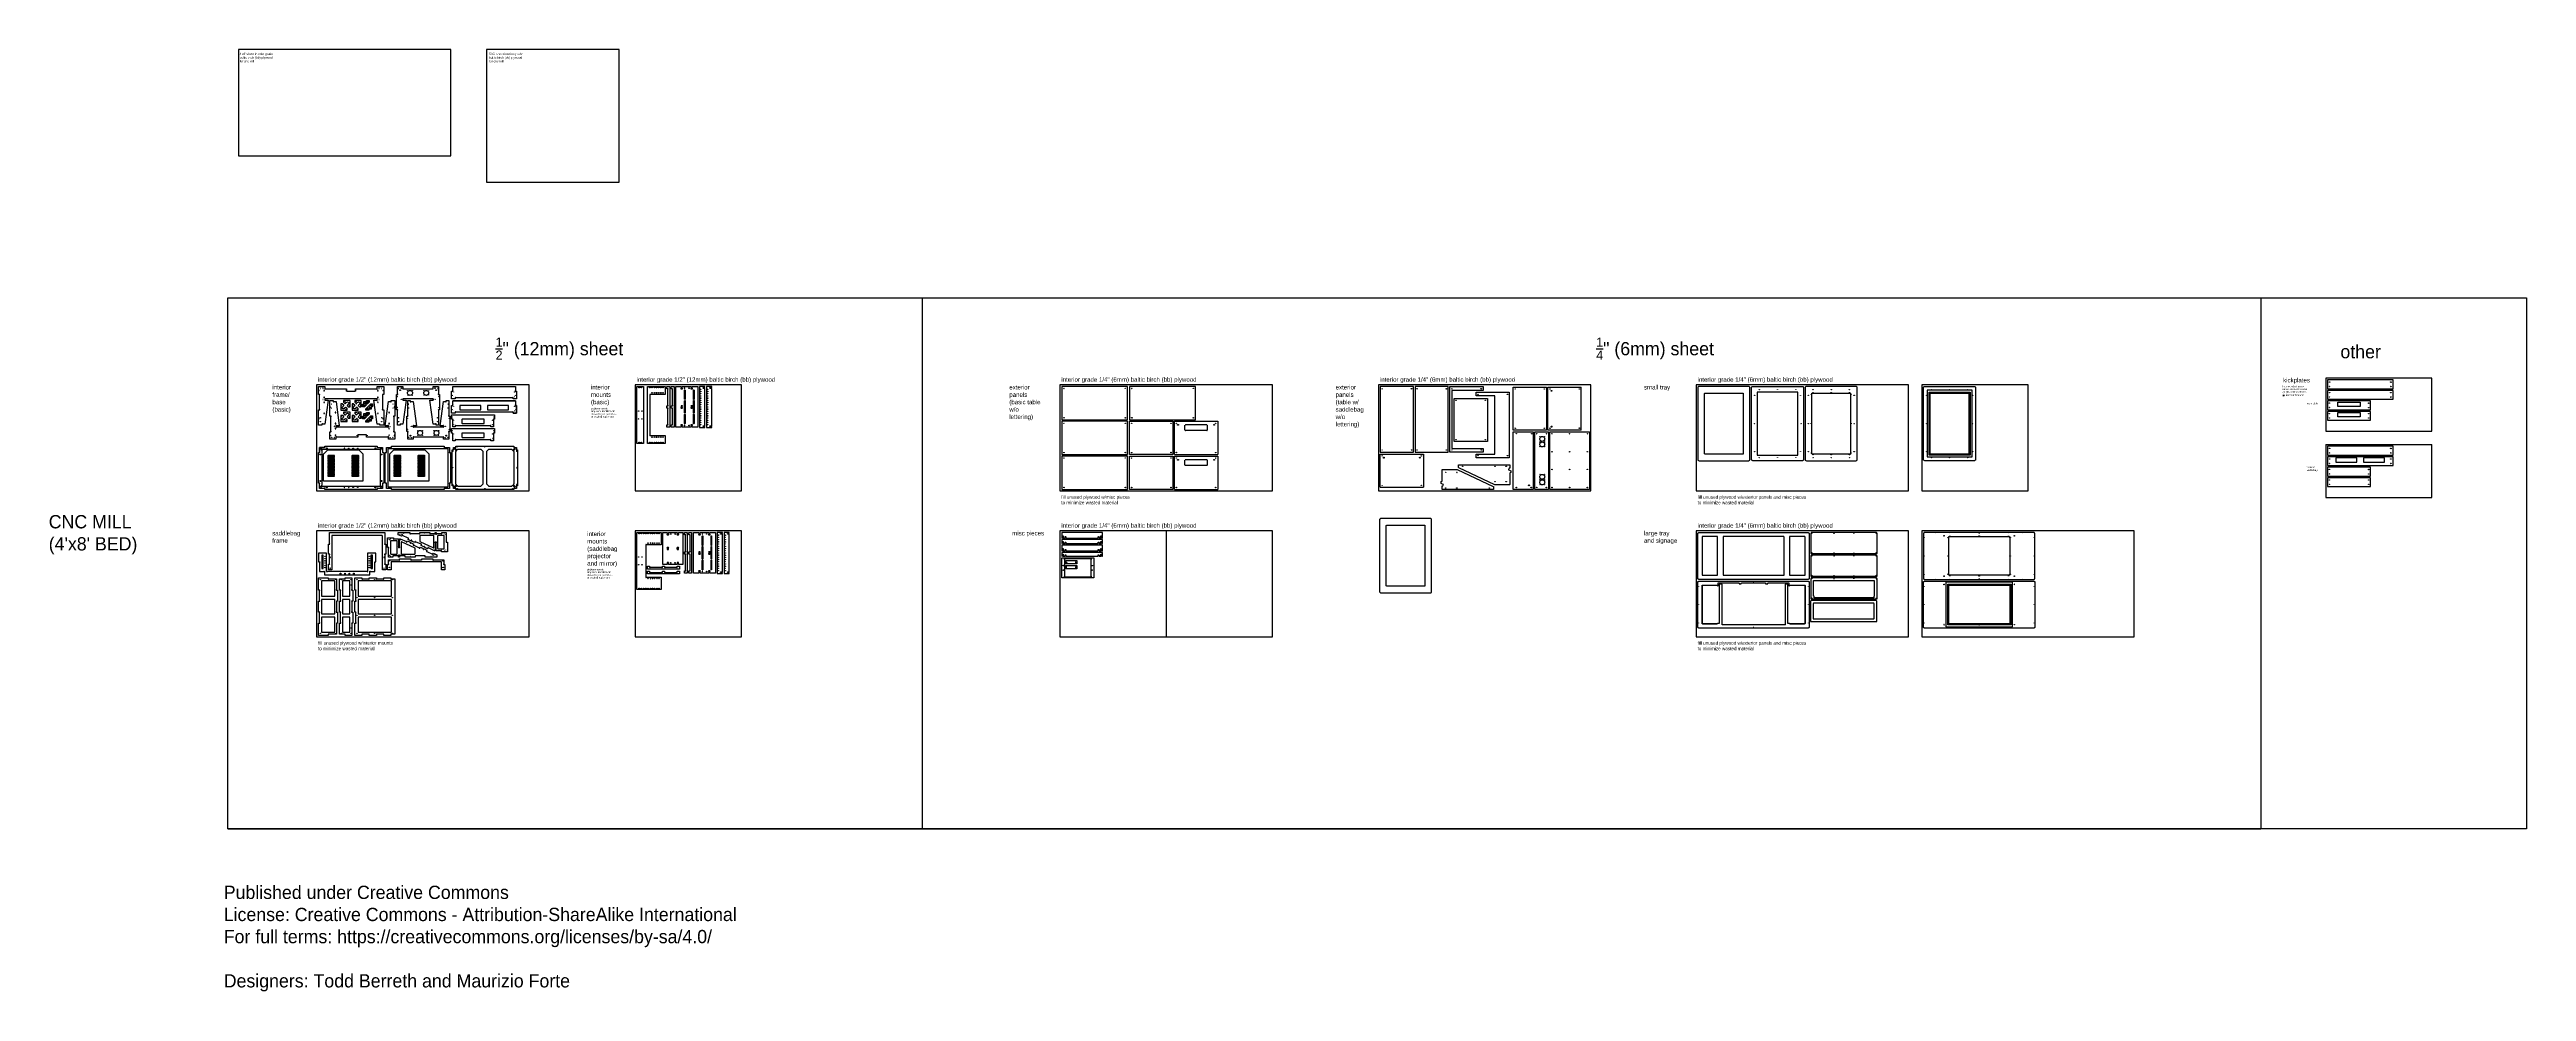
# Model space of a CAD drawing. Header units: inches. Extents: x -747 to 373, y -841 to -415.
import ezdxf

# ---------------------------------------------------------------- set-up
doc = ezdxf.new("R2010")
doc.units = ezdxf.units.IN
doc.header["$MEASUREMENT"] = 0
for name, color, linetype in [('T_ANNO', 6, 'Continuous'), ('T_CUT_HOLE_1_4_INCH', 3, 'Continuous'), ('T_CUT_HOLE_1_8_INCH', 1, 'Continuous'), ('T_CUT_HOLE_3_16_INCH', 2, 'Continuous'), ('T_CUT_HOLE_3_8_INCH', 4, 'Continuous'), ('T_CUT_THRU', 7, 'Continuous')]:
    doc.layers.add(name, color=color, linetype=linetype)

msp = doc.modelspace()

# ---------------------------------------------------------------- linework, layer by layer
for p, q in [((69.1, -567.1), (47.8, -567.1)), ((47.8, -600.6), (69.1, -600.6)), ((0.1, -657.1), (0.1, -674.3)), ((46.6, -674.3), (46.6, -657.1)), ((0.2, -674.4), (6.9, -674.4)), ((39.7, -674.4), (46.4, -674.4))]:
    msp.add_line(p, q)
for points in [[(-450.7, -585.6), (-450.7, -585.1), (-451.4, -585.1), (-451.4, -585.1), (-451.5, -585.1), (-451.5, -585.1), (-451.5, -585), (-451.5, -585), (-451.5, -584.9), (-451.5, -584.9), (-451.5, -584.8), (-451.5, -584.8), (-451.5, -584.8), (-451.4, -584.8), (-451.4, -584.8), (-450.7, -584.8), (-450.7, -567.9), (-451.4, -567.9), (-451.4, -567.9), (-451.4, -567.9), (-451.5, -567.8), (-451.5, -567.8), (-451.5, -567.8), (-451.5, -567.7), (-451.5, -567.7), (-451.5, -567.6), (-451.5, -567.6), (-451.5, -567.5), (-451.4, -567.5), (-451.4, -567.5), (-451.4, -567.5), (-450.7, -567.5), (-450.7, -567.1), (-453.1, -567.1), (-453.1, -585.6)], [(-447.6, -585.6), (-447.6, -585.1), (-448.2, -585.1), (-448.3, -585.1), (-448.3, -585.1), (-448.4, -585.1), (-448.4, -585), (-448.4, -585), (-448.4, -584.9), (-448.4, -584.9), (-448.4, -584.8), (-448.4, -584.8), (-448.3, -584.8), (-448.3, -584.8), (-448.2, -584.8), (-447.6, -584.8), (-447.6, -567.9), (-448.2, -567.9), (-448.2, -567.9), (-448.3, -567.9), (-448.3, -567.8), (-448.4, -567.8), (-448.4, -567.8), (-448.4, -567.7), (-448.4, -567.7), (-448.4, -567.6), (-448.4, -567.6), (-448.4, -567.5), (-448.3, -567.5), (-448.3, -567.5), (-448.2, -567.5), (-447.6, -567.5), (-447.6, -567.1), (-450, -567.1), (-450, -585.6)], [(47, -600.5), (47.2, -600.6), (69.7, -600.6), (69.8, -600.5), (69.9, -600.5), (70, -600.4), (70.1, -600.3), (70.2, -600.2), (70.2, -600.1), (70.2, -598.1), (70.2, -569.6), (70.2, -567.6), (70.2, -567.4), (70.1, -567.3), (70, -567.2), (69.9, -567.1), (69.8, -567.1), (69.7, -567.1), (47.2, -567.1), (47, -567.1), (46.9, -567.1), (46.8, -567.2), (46.7, -567.3), (46.7, -567.4), (46.7, -567.6), (46.7, -569.6), (46.7, -598.1), (46.7, -600.1), (46.7, -600.2), (46.7, -600.3), (46.8, -600.4), (46.9, -600.5)], [(100.2, -567.6), (100.2, -567.4), (100.2, -567.3), (100.3, -567.2), (100.4, -567.1), (100.5, -567.1), (100.7, -567.1), (123.2, -567.1), (123.3, -567.1), (123.4, -567.1), (123.5, -567.2), (123.6, -567.3), (123.7, -567.4), (123.7, -567.6), (123.7, -571.6), (123.7, -596.1), (123.7, -600.1), (123.7, -600.2), (123.6, -600.3), (123.5, -600.4), (123.4, -600.5), (123.3, -600.5), (123.2, -600.6), (100.7, -600.6), (100.5, -600.5), (100.4, -600.5), (100.3, -600.4), (100.2, -600.3), (100.2, -600.2), (100.2, -600.1), (100.2, -596.1), (100.2, -571.6)], [(121.2, -598.1), (102.7, -598.1), (102.7, -569.6), (121.2, -569.6)], [(-442.8, -651.6), (-442.8, -651.1), (-443.4, -651.1), (-443.5, -651.1), (-443.5, -651.1), (-443.6, -651.1), (-443.6, -651), (-443.6, -651), (-443.6, -650.9), (-443.6, -650.9), (-443.6, -650.8), (-443.6, -650.8), (-443.5, -650.8), (-443.5, -650.8), (-443.4, -650.8), (-442.8, -650.8), (-442.8, -633.9), (-443.4, -633.9), (-443.4, -633.9), (-443.5, -633.9), (-443.5, -633.8), (-443.6, -633.8), (-443.6, -633.8), (-443.6, -633.7), (-443.6, -633.7), (-443.6, -633.6), (-443.6, -633.6), (-443.5, -633.5), (-443.5, -633.5), (-443.5, -633.5), (-443.4, -633.5), (-442.8, -633.5), (-442.8, -633.1), (-445.2, -633.1), (-445.2, -651.6)], [(-439.7, -651.6), (-439.7, -651.1), (-440.3, -651.1), (-440.3, -651.1), (-440.4, -651.1), (-440.4, -651.1), (-440.5, -651), (-440.5, -651), (-440.5, -650.9), (-440.5, -650.9), (-440.5, -650.8), (-440.4, -650.8), (-440.4, -650.8), (-440.3, -650.8), (-440.3, -650.8), (-439.7, -650.8), (-439.7, -633.9), (-440.3, -633.9), (-440.3, -633.9), (-440.4, -633.9), (-440.4, -633.8), (-440.4, -633.8), (-440.5, -633.8), (-440.5, -633.7), (-440.5, -633.7), (-440.5, -633.6), (-440.5, -633.6), (-440.4, -633.5), (-440.4, -633.5), (-440.3, -633.5), (-440.3, -633.5), (-439.7, -633.5), (-439.7, -633.1), (-442, -633.1), (-442, -651.6)], [(-1.5, -654.3), (-1.5, -654.3), (-1.6, -654.2), (-1.6, -654.2), (-1.7, -654.2), (-1.7, -654.1), (-1.8, -654.1), (-1.8, -654), (-1.8, -653.9), (-1.8, -653.9), (-1.8, -653.8), (-1.8, -633.6), (-1.8, -633.5), (-1.8, -633.4), (-1.8, -633.4), (-1.8, -633.3), (-1.7, -633.3), (-1.7, -633.2), (-1.6, -633.2), (-1.6, -633.1), (-1.5, -633.1), (-1.5, -633.1), (-1.4, -633.1), (-1.3, -633.1), (8.9, -633.1), (37.7, -633.1), (47.9, -633.1), (48, -633.1), (48.1, -633.1), (48.1, -633.1), (48.2, -633.1), (48.2, -633.2), (48.3, -633.2), (48.3, -633.3), (48.4, -633.3), (48.4, -633.4), (48.4, -633.4), (48.4, -633.5), (48.4, -633.6), (48.4, -653.8), (48.4, -653.9), (48.4, -653.9), (48.4, -654), (48.4, -654.1), (48.3, -654.1), (48.3, -654.2), (48.2, -654.2), (48.2, -654.2), (48.1, -654.3), (48.1, -654.3), (48, -654.3), (47.9, -654.3), (37.7, -654.3), (37.1, -654.3), (8.9, -654.3), (-1.3, -654.3), (-1.4, -654.3)], [(79.2, -642.6), (79.2, -633.6), (79.2, -633.5), (79.2, -633.4), (79.1, -633.4), (79.1, -633.3), (79.1, -633.3), (79, -633.2), (79, -633.2), (78.9, -633.1), (78.9, -633.1), (78.8, -633.1), (78.7, -633.1), (78.7, -633.1), (49.7, -633.1), (49.6, -633.1), (49.5, -633.1), (49.5, -633.1), (49.4, -633.1), (49.4, -633.2), (49.3, -633.2), (49.3, -633.3), (49.2, -633.3), (49.2, -633.4), (49.2, -633.4), (49.2, -633.5), (49.2, -633.6), (49.2, -642.6)], [(150.1, -654.3), (150.1, -654.3), (150.2, -654.2), (150.2, -654.2), (150.3, -654.2), (150.3, -654.1), (150.4, -654.1), (150.4, -654), (150.4, -653.9), (150.4, -653.9), (150.4, -653.8), (150.4, -633.6), (150.4, -633.5), (150.4, -633.4), (150.4, -633.4), (150.4, -633.3), (150.3, -633.3), (150.3, -633.2), (150.2, -633.2), (150.2, -633.1), (150.1, -633.1), (150.1, -633.1), (150, -633.1), (149.9, -633.1), (140.8, -633.1), (109.8, -633.1), (100.7, -633.1), (100.6, -633.1), (100.5, -633.1), (100.5, -633.1), (100.4, -633.1), (100.4, -633.2), (100.3, -633.2), (100.3, -633.3), (100.2, -633.3), (100.2, -633.4), (100.2, -633.4), (100.2, -633.5), (100.2, -633.6), (100.2, -653.8), (100.2, -653.9), (100.2, -653.9), (100.2, -654), (100.2, -654.1), (100.3, -654.1), (100.3, -654.2), (100.4, -654.2), (100.4, -654.2), (100.5, -654.3), (100.5, -654.3), (100.6, -654.3), (100.7, -654.3), (109.8, -654.3), (140.8, -654.3), (149.9, -654.3), (150, -654.3)], [(79.2, -652.8), (79.2, -643.8), (79.2, -643.7), (79.2, -643.7), (79.1, -643.6), (79.1, -643.6), (79.1, -643.5), (79, -643.5), (79, -643.4), (78.9, -643.4), (78.9, -643.4), (78.8, -643.3), (78.7, -643.3), (78.7, -643.3), (49.7, -643.3), (49.6, -643.3), (49.5, -643.3), (49.5, -643.4), (49.4, -643.4), (49.4, -643.4), (49.3, -643.5), (49.3, -643.5), (49.2, -643.6), (49.2, -643.6), (49.2, -643.7), (49.2, -643.7), (49.2, -643.8), (49.2, -652.8)], [(48, -655.1), (48.1, -655.1), (48.1, -655.1), (48.2, -655.1), (48.2, -655.2), (48.3, -655.2), (48.3, -655.3), (48.4, -655.3), (48.4, -655.4), (48.4, -655.4), (48.4, -655.5), (48.4, -655.6), (48.4, -675.8), (48.4, -675.9), (48.4, -675.9), (48.4, -676), (48.4, -676.1), (48.3, -676.1), (48.3, -676.2), (48.2, -676.2), (48.2, -676.2), (48.1, -676.3), (48.1, -676.3), (48, -676.3), (47.9, -676.3), (36.1, -676.3), (10.6, -676.3), (-1.3, -676.3), (-1.4, -676.3), (-1.5, -676.3), (-1.5, -676.3), (-1.6, -676.2), (-1.6, -676.2), (-1.7, -676.2), (-1.7, -676.1), (-1.8, -676.1), (-1.8, -676), (-1.8, -675.9), (-1.8, -675.9), (-1.8, -675.8), (-1.8, -655.6), (-1.8, -655.5), (-1.8, -655.4), (-1.8, -655.4), (-1.8, -655.3), (-1.7, -655.3), (-1.7, -655.2), (-1.6, -655.2), (-1.6, -655.1), (-1.5, -655.1), (-1.5, -655.1), (-1.4, -655.1), (-1.3, -655.1), (10.6, -655.1), (36.1, -655.1), (47.9, -655.1)], [(138.1, -676.3), (112.6, -676.3), (100.7, -676.3), (100.6, -676.3), (100.5, -676.3), (100.5, -676.3), (100.4, -676.2), (100.4, -676.2), (100.3, -676.2), (100.3, -676.1), (100.2, -676.1), (100.2, -676), (100.2, -675.9), (100.2, -675.9), (100.2, -675.8), (100.2, -655.6), (100.2, -655.5), (100.2, -655.4), (100.2, -655.4), (100.2, -655.3), (100.3, -655.3), (100.3, -655.2), (100.4, -655.2), (100.4, -655.1), (100.5, -655.1), (100.5, -655.1), (100.6, -655.1), (100.7, -655.1), (112.6, -655.1), (138.1, -655.1), (149.9, -655.1), (150, -655.1), (150.1, -655.1), (150.1, -655.1), (150.2, -655.1), (150.2, -655.2), (150.3, -655.2), (150.3, -655.3), (150.4, -655.3), (150.4, -655.4), (150.4, -655.4), (150.4, -655.5), (150.4, -655.6), (150.4, -675.8), (150.4, -675.9), (150.4, -675.9), (150.4, -676), (150.4, -676.1), (150.3, -676.1), (150.3, -676.2), (150.2, -676.2), (150.2, -676.2), (150.1, -676.3), (150.1, -676.3), (150, -676.3), (149.9, -676.3)], [(111.1, -674.9), (111.1, -656.4), (139.6, -656.4), (139.6, -674.9)], [(79.1, -673.3), (79.1, -664.3), (79, -664.2), (79, -664.2), (79, -664.1), (79, -664.1), (78.9, -664), (78.9, -664), (78.9, -663.9), (78.8, -663.9), (78.7, -663.9), (78.7, -663.8), (78.6, -663.8), (78.6, -663.8), (49.6, -663.8), (49.5, -663.8), (49.4, -663.8), (49.4, -663.9), (49.3, -663.9), (49.2, -663.9), (49.2, -664), (49.2, -664), (49.1, -664.1), (49.1, -664.1), (49.1, -664.2), (49.1, -664.2), (49.1, -664.3), (49.1, -673.3)]]:
    msp.add_lwpolyline(points, close=True)
for points in [[(101.9, -568.7, 0.414214), (101.8, -568.8), (101.8, -571.6), (101.8, -596.1), (101.8, -598.8, 0.414214), (101.9, -598.9), (121.9, -598.9, 0.414214), (122.1, -598.8), (122.1, -596.1), (122.1, -571.6), (122.1, -568.8, 0.414214), (121.9, -568.7)], [(120.6, -597.6), (103.3, -597.6, -0.414214), (103.2, -597.4), (103.2, -570.2, -0.414214), (103.3, -570.1), (120.6, -570.1, -0.414214), (120.7, -570.2), (120.7, -597.4, -0.414214)], [(138.9, -652.4), (111.7, -652.4, -0.414214), (111.6, -652.3), (111.6, -635.1, -0.414214), (111.7, -634.9), (138.9, -634.9, -0.414214), (139.1, -635.1), (139.1, -652.3, -0.414214)], [(37.6, -656.4), (37.6, -674.8, -0.414214), (37.4, -674.9), (36.1, -674.9), (10.6, -674.9), (9.2, -674.9, -0.414214), (9.1, -674.8), (9.1, -656.4), (7.8, -656.4), (7.8, -674.1, -0.414214), (7.7, -674.2), (7.1, -674.2), (7.1, -674.3, -0.414214), (6.9, -674.4), (0.2, -674.4, -0.414214), (0.1, -674.3), (0.1, -657.1, -0.414214), (0.2, -656.9), (6.9, -656.9, -0.414214), (7.1, -657.1), (7.1, -657.2), (7.3, -657.2), (7.3, -656.1, -0.414214), (7.4, -655.9), (10.6, -655.9), (16.7, -655.9, -0.414214), (16.8, -656.1), (16.8, -656.3), (17.8, -656.3), (17.8, -656.1, -0.414214), (17.9, -655.9), (28.7, -655.9, -0.414214), (28.8, -656.1), (28.8, -656.3), (29.8, -656.3), (29.8, -656.1, -0.414214), (29.9, -655.9), (36.1, -655.9), (39.2, -655.9, -0.414214), (39.3, -656.1), (39.3, -657.2), (39.6, -657.2), (39.6, -657.1, -0.414214), (39.7, -656.9), (46.4, -656.9, -0.414214), (46.6, -657.1), (46.6, -674.3, -0.414214), (46.4, -674.4), (39.7, -674.4, -0.414214), (39.6, -674.3), (39.6, -674.2), (38.9, -674.2, -0.414214), (38.8, -674.1), (38.8, -656.4)], [(52.4, -662.6), (52.4, -662.6), (50.8, -662.6, -0.414214), (50.7, -662.4), (50.7, -661.8), (50.6, -661.8, -0.414214), (50.4, -661.7), (50.4, -654.9, -0.414214), (50.6, -654.8), (77.8, -654.8, -0.414214), (77.9, -654.9), (77.9, -661.7, -0.414214), (77.8, -661.8), (77.7, -661.8), (77.7, -662.4, -0.414214), (77.6, -662.6), (75.9, -662.6), (75.9, -663.1), (79.2, -663.1), (79.2, -654.1), (79.2, -654), (79.2, -653.9), (79.1, -653.9), (79.1, -653.8), (79.1, -653.8), (79, -653.7), (79, -653.7), (78.9, -653.6), (78.9, -653.6), (78.8, -653.6), (78.7, -653.6), (78.7, -653.6), (75.9, -653.6), (52.4, -653.6), (49.7, -653.6), (49.6, -653.6), (49.5, -653.6), (49.5, -653.6), (49.4, -653.6), (49.4, -653.7), (49.3, -653.7), (49.3, -653.8), (49.2, -653.8), (49.2, -653.9), (49.2, -653.9), (49.2, -654), (49.2, -654.1), (49.2, -663.1), (52.4, -663.1), (75.7, -663.1), (75.7, -662.6)], [(112.6, -655.6), (110.3, -655.6, 0.414214), (110.2, -655.7), (110.2, -675.7, 0.414214), (110.3, -675.8), (112.6, -675.8), (138.1, -675.8), (140.3, -675.8, 0.414214), (140.4, -675.7), (140.4, -655.7, 0.414214), (140.3, -655.6), (138.1, -655.6)], [(111.6, -674.3), (111.6, -657.1, -0.414214), (111.7, -656.9), (138.9, -656.9, -0.414214), (139.1, -657.1), (139.1, -674.3, -0.414214), (138.9, -674.4), (111.7, -674.4, -0.414214)], [(50.3, -665.2), (50.3, -671.9, 0.414214), (50.4, -672.1), (77.7, -672.1, 0.414214), (77.8, -671.9), (77.8, -665.2, 0.414214), (77.7, -665.1), (50.4, -665.1, 0.414214)]]:
    msp.add_lwpolyline(points, format="xyb", close=True)
for points in [[(-563.6, -578.6), (-563.6, -579.1), (-565.2, -579.1), (-565.2, -575.6), (-564.7, -575.6)], [(-537.4, -578.6), (-537.4, -579.1), (-535.8, -579.1), (-535.8, -575.6), (-536.3, -575.6)]]:
    msp.add_lwpolyline(points)
at = {"layer": 'T_ANNO'}
for p, q in [((-666.3, -526.9), (372.7, -526.9)), ((-666.3, -767.1), (-666.3, -526.9)), ((-352.5, -526.9), (-352.5, -767.1)), ((252.7, -526.9), (252.7, -767.1)), ((372.7, -526.9), (372.7, -767.1)), ((-434.2, -614.3), (-434.2, -566.3)), ((330, -563.3), (282, -563.3)), ((282, -563.3), (282, -587.3)), ((330, -587.3), (330, -563.3)), ((282, -587.3), (330, -587.3)), ((282, -593.3), (330, -593.3)), ((282, -593.3), (282, -617.3)), ((330, -617.3), (330, -593.3)), ((282, -617.3), (330, -617.3)), ((-242.2, -632.3), (-242.2, -680.3)), ((-666.3, -767.1), (252.7, -767.1)), ((372.7, -767.1), (-666.3, -767.1))]:
    msp.add_line(p, q, dxfattribs=at)
for points in [[(-661.6, -462.7), (-565.6, -462.7), (-565.6, -414.7), (-661.6, -414.7)], [(-489.4, -474.7), (-489.4, -414.7), (-549.4, -414.7), (-549.4, -474.7)], [(-626.2, -614.3), (-530.2, -614.3), (-530.2, -566.3), (-626.2, -566.3)], [(-482.2, -614.3), (-434.2, -614.3), (-434.2, -566.3), (-482.2, -566.3)], [(-290.2, -614.3), (-194.2, -614.3), (-194.2, -566.3), (-290.2, -566.3)], [(-146.2, -614.3), (-50.2, -614.3), (-50.2, -566.3), (-146.2, -566.3)], [(-2.6, -614.3), (93.4, -614.3), (93.4, -566.3), (-2.6, -566.3)], [(99.4, -614.3), (147.4, -614.3), (147.4, -566.3), (99.4, -566.3)], [(-626.2, -680.3), (-530.2, -680.3), (-530.2, -632.3), (-626.2, -632.3)], [(-482.2, -680.3), (-434.2, -680.3), (-434.2, -632.3), (-482.2, -632.3)], [(-290.2, -680.3), (-194.2, -680.3), (-194.2, -632.3), (-290.2, -632.3)], [(-2.6, -680.3), (93.4, -680.3), (93.4, -632.3), (-2.6, -632.3)], [(99.4, -680.3), (195.4, -680.3), (195.4, -632.3), (99.4, -632.3)]]:
    msp.add_lwpolyline(points, close=True, dxfattribs=at)
at = {"layer": 'T_CUT_HOLE_1_4_INCH'}
for p, q in [((-288.8, -648.1), (-288.8, -648)), ((-288.8, -648), (-288.8, -648)), ((-288.8, -648), (-288.8, -648)), ((-288.8, -648), (-288.7, -648)), ((-288.8, -648.2), (-288.8, -648.1)), ((-288.8, -648.1), (-288.8, -648.1)), ((-288.8, -648.1), (-288.8, -648.1)), ((-288.7, -648.2), (-288.8, -648.2)), ((-288.7, -647.9), (-288.6, -647.9)), ((-288.7, -648), (-288.7, -647.9)), ((-288.7, -647.9), (-288.7, -647.9)), ((-288.6, -648.2), (-288.7, -648.2)), ((-288.7, -648.2), (-288.7, -648.2)), ((-288.7, -648.2), (-288.7, -648.2)), ((-288.6, -647.9), (-288.6, -648)), ((-288.6, -648.2), (-288.6, -648.2)), ((-275.8, -648.1), (-275.8, -648)), ((-275.8, -648), (-275.8, -648)), ((-275.8, -648), (-275.8, -648)), ((-275.8, -648), (-275.7, -648)), ((-275.7, -648.2), (-275.8, -648.1)), ((-275.8, -648.1), (-275.8, -648.1)), ((-275.8, -648.1), (-275.8, -648.1)), ((-275.8, -648.1), (-275.8, -648.1)), ((-275.7, -648), (-275.7, -647.9)), ((-275.7, -647.9), (-275.7, -647.9)), ((-275.7, -647.9), (-275.6, -647.9)), ((-275.6, -648.2), (-275.7, -648.2)), ((-275.7, -648.2), (-275.7, -648.2)), ((-275.7, -648.2), (-275.7, -648.2)), ((-275.6, -647.9), (-275.6, -648)), ((-275.6, -648), (-275.6, -648)), ((-275.6, -648), (-275.6, -648)), ((-275.6, -648), (-275.5, -648)), ((-275.5, -648.1), (-275.6, -648.1)), ((-275.6, -648.1), (-275.6, -648.1)), ((-275.6, -648.1), (-275.6, -648.2)), ((-275.6, -648.2), (-275.6, -648.2)), ((-275.6, -648.2), (-275.6, -648.2)), ((-275.5, -648), (-275.5, -648.1)), ((-288.8, -650.1), (-288.8, -650)), ((-288.8, -650), (-288.8, -650)), ((-288.8, -650), (-288.8, -650)), ((-288.8, -650), (-288.7, -650)), ((-288.8, -650.2), (-288.8, -650.1)), ((-288.8, -650.1), (-288.8, -650.1)), ((-288.8, -650.1), (-288.8, -650.1)), ((-288.7, -650.2), (-288.8, -650.2)), ((-288.7, -649.9), (-288.6, -649.9)), ((-288.7, -650), (-288.7, -649.9)), ((-288.7, -649.9), (-288.7, -649.9)), ((-288.6, -650.2), (-288.7, -650.2)), ((-288.7, -650.2), (-288.7, -650.2)), ((-288.7, -650.2), (-288.7, -650.2)), ((-288.6, -649.9), (-288.6, -650)), ((-288.6, -650.2), (-288.6, -650.2)), ((-275.8, -650.1), (-275.8, -650)), ((-275.8, -650), (-275.8, -650)), ((-275.8, -650), (-275.8, -650)), ((-275.8, -650), (-275.7, -650)), ((-275.8, -650.2), (-275.8, -650.1)), ((-275.8, -650.1), (-275.8, -650.1)), ((-275.8, -650.1), (-275.8, -650.1)), ((-275.7, -650.2), (-275.8, -650.2)), ((-275.7, -650), (-275.7, -649.9)), ((-275.7, -649.9), (-275.7, -649.9)), ((-275.7, -649.9), (-275.6, -649.9)), ((-275.6, -650.2), (-275.7, -650.2)), ((-275.7, -650.2), (-275.7, -650.2)), ((-275.7, -650.2), (-275.7, -650.2)), ((-275.6, -649.9), (-275.6, -650)), ((-275.6, -650), (-275.6, -650)), ((-275.6, -650), (-275.6, -650)), ((-275.6, -650), (-275.6, -650)), ((-275.6, -650), (-275.5, -650.1)), ((-275.5, -650.1), (-275.6, -650.1)), ((-275.6, -650.1), (-275.6, -650.1)), ((-275.6, -650.1), (-275.6, -650.2)), ((-275.6, -650.2), (-275.6, -650.2)), ((-275.6, -650.2), (-275.6, -650.2))]:
    msp.add_line(p, q, dxfattribs=at)
for points in [[(-622.8, -568.8), (-622.9, -568.8), (-622.9, -568.9), (-622.9, -568.9), (-622.9, -568.9), (-622.9, -568.9), (-622.9, -569), (-622.9, -569), (-622.9, -569), (-622.9, -569), (-622.8, -569.1), (-622.8, -569.1), (-622.8, -569.1), (-622.7, -569), (-622.7, -569), (-622.7, -569), (-622.7, -569), (-622.7, -568.9), (-622.7, -568.9), (-622.7, -568.9), (-622.7, -568.9), (-622.7, -568.8), (-622.8, -568.8), (-622.8, -568.8)], [(-598.6, -568.8), (-598.6, -568.8), (-598.6, -568.9), (-598.6, -568.9), (-598.7, -568.9), (-598.7, -568.9), (-598.7, -569), (-598.6, -569), (-598.6, -569), (-598.6, -569), (-598.6, -569.1), (-598.5, -569.1), (-598.5, -569.1), (-598.5, -569), (-598.4, -569), (-598.4, -569), (-598.4, -569), (-598.4, -568.9), (-598.4, -568.9), (-598.4, -568.9), (-598.4, -568.9), (-598.5, -568.8), (-598.5, -568.8), (-598.5, -568.8)], [(-480.4, -567.7), (-480.4, -567.7), (-480.4, -567.7), (-480.5, -567.7), (-480.5, -567.7), (-480.5, -567.7), (-480.5, -567.6), (-480.5, -567.6), (-480.5, -567.6), (-480.5, -567.5), (-480.5, -567.5), (-480.5, -567.5), (-480.5, -567.5), (-480.5, -567.4), (-480.4, -567.4), (-480.4, -567.4), (-480.4, -567.5), (-480.3, -567.5), (-480.3, -567.5), (-480.3, -567.5), (-480.3, -567.6), (-480.3, -567.6), (-480.3, -567.6), (-480.3, -567.7)], [(-479.3, -567.6), (-479.3, -567.7), (-479.4, -567.7), (-479.4, -567.7), (-479.4, -567.7), (-479.5, -567.7), (-479.5, -567.7), (-479.5, -567.7), (-479.5, -567.6), (-479.5, -567.6), (-479.5, -567.6), (-479.5, -567.5), (-479.5, -567.5), (-479.5, -567.5), (-479.5, -567.5), (-479.5, -567.4), (-479.4, -567.4), (-479.4, -567.4), (-479.4, -567.5), (-479.3, -567.5), (-479.3, -567.5), (-479.3, -567.5), (-479.3, -567.6), (-479.3, -567.6)], [(-475.5, -567.6), (-475.5, -567.7), (-475.5, -567.7), (-475.6, -567.7), (-475.6, -567.7), (-475.6, -567.7), (-475.7, -567.7), (-475.7, -567.7), (-475.7, -567.6), (-475.7, -567.6), (-475.7, -567.6), (-475.7, -567.5), (-475.7, -567.5), (-475.7, -567.5), (-475.7, -567.5), (-475.6, -567.4), (-475.6, -567.4), (-475.6, -567.4), (-475.5, -567.5), (-475.5, -567.5), (-475.5, -567.5), (-475.5, -567.5), (-475.5, -567.6), (-475.5, -567.6)], [(-474.5, -567.5), (-474.5, -567.6), (-474.5, -567.6), (-474.5, -567.6), (-474.5, -567.7), (-474.5, -567.7), (-474.6, -567.7), (-474.6, -567.7), (-474.6, -567.7), (-474.7, -567.7), (-474.7, -567.7), (-474.7, -567.6), (-474.7, -567.6), (-474.7, -567.6), (-474.7, -567.5), (-474.7, -567.5), (-474.7, -567.5), (-474.7, -567.5), (-474.6, -567.4), (-474.6, -567.4), (-474.6, -567.4), (-474.5, -567.5), (-474.5, -567.5), (-474.5, -567.5)], [(-474.6, -569.8), (-474.6, -569.8), (-474.6, -569.8), (-474.5, -569.8), (-474.5, -569.9), (-474.5, -569.9), (-474.5, -569.9), (-474.5, -570), (-474.5, -570), (-474.5, -570), (-474.5, -570), (-474.6, -570.1), (-474.6, -570.1), (-474.6, -570.1), (-474.7, -570.1), (-474.7, -570), (-474.7, -570), (-474.7, -570), (-474.7, -569.9), (-474.7, -569.9), (-474.7, -569.9), (-474.7, -569.9), (-474.7, -569.8), (-474.6, -569.8)], [(-473.5, -567.6), (-473.5, -567.6), (-473.5, -567.6), (-473.5, -567.7), (-473.5, -567.7), (-473.6, -567.7), (-473.6, -567.7), (-473.6, -567.7), (-473.7, -567.7), (-473.7, -567.7), (-473.7, -567.6), (-473.7, -567.6), (-473.7, -567.6), (-473.7, -567.5), (-473.7, -567.5), (-473.7, -567.5), (-473.7, -567.5), (-473.6, -567.4), (-473.6, -567.4), (-473.6, -567.4), (-473.5, -567.5), (-473.5, -567.5), (-473.5, -567.5), (-473.5, -567.5)], [(-473.5, -570), (-473.6, -570.1), (-473.6, -570.1), (-473.6, -570.1), (-473.7, -570.1), (-473.7, -570), (-473.7, -570), (-473.7, -570), (-473.7, -569.9), (-473.7, -569.9), (-473.7, -569.9), (-473.7, -569.9), (-473.7, -569.8), (-473.6, -569.8), (-473.6, -569.8), (-473.6, -569.8), (-473.6, -569.8), (-473.5, -569.8), (-473.5, -569.9), (-473.5, -569.9), (-473.5, -569.9), (-473.5, -570), (-473.5, -570), (-473.5, -570)], [(-472.6, -567.7), (-472.6, -567.7), (-472.7, -567.7), (-472.7, -567.7), (-472.7, -567.6), (-472.7, -567.6), (-472.7, -567.6), (-472.7, -567.5), (-472.7, -567.5), (-472.7, -567.5), (-472.7, -567.5), (-472.6, -567.4), (-472.6, -567.4), (-472.6, -567.4), (-472.5, -567.5), (-472.5, -567.5), (-472.5, -567.5), (-472.5, -567.5), (-472.5, -567.6), (-472.5, -567.6), (-472.5, -567.6), (-472.5, -567.7), (-472.5, -567.7), (-472.6, -567.7)], [(-472.5, -569.8), (-472.5, -569.9), (-472.5, -569.9), (-472.5, -569.9), (-472.5, -570), (-472.5, -570), (-472.5, -570), (-472.5, -570), (-472.6, -570.1), (-472.6, -570.1), (-472.6, -570.1), (-472.7, -570.1), (-472.7, -570), (-472.7, -570), (-472.7, -570), (-472.7, -569.9), (-472.7, -569.9), (-472.7, -569.9), (-472.7, -569.9), (-472.7, -569.8), (-472.6, -569.8), (-472.6, -569.8), (-472.6, -569.8), (-472.6, -569.8)], [(-471.5, -567.6), (-471.5, -567.6), (-471.5, -567.6), (-471.5, -567.7), (-471.5, -567.7), (-471.6, -567.7), (-471.6, -567.7), (-471.6, -567.7), (-471.7, -567.7), (-471.7, -567.7), (-471.7, -567.6), (-471.7, -567.6), (-471.7, -567.6), (-471.7, -567.5), (-471.7, -567.5), (-471.7, -567.5), (-471.7, -567.5), (-471.6, -567.4), (-471.6, -567.4), (-471.6, -567.4), (-471.5, -567.5), (-471.5, -567.5), (-471.5, -567.5), (-471.5, -567.5)], [(-471.6, -570.1), (-471.7, -570), (-471.7, -570), (-471.7, -570), (-471.7, -570), (-471.7, -569.9), (-471.7, -569.9), (-471.7, -569.9), (-471.7, -569.9), (-471.7, -569.8), (-471.6, -569.8), (-471.6, -569.8), (-471.6, -569.8), (-471.5, -569.8), (-471.5, -569.8), (-471.5, -569.9), (-471.5, -569.9), (-471.5, -569.9), (-471.5, -570), (-471.5, -570), (-471.5, -570), (-471.5, -570), (-471.6, -570.1), (-471.6, -570.1)], [(-470.6, -567.4), (-470.5, -567.5), (-470.5, -567.5), (-470.5, -567.5), (-470.5, -567.5), (-470.5, -567.6), (-470.5, -567.6), (-470.5, -567.6), (-470.5, -567.7), (-470.5, -567.7), (-470.6, -567.7), (-470.6, -567.7), (-470.6, -567.7), (-470.7, -567.7), (-470.7, -567.7), (-470.7, -567.6), (-470.7, -567.6), (-470.7, -567.6), (-470.7, -567.5), (-470.7, -567.5), (-470.7, -567.5), (-470.7, -567.5), (-470.6, -567.4), (-470.6, -567.4)], [(-470.6, -570.1), (-470.6, -570.1), (-470.7, -570), (-470.7, -570), (-470.7, -570), (-470.7, -570), (-470.7, -569.9), (-470.7, -569.9), (-470.7, -569.9), (-470.7, -569.9), (-470.7, -569.8), (-470.6, -569.8), (-470.6, -569.8), (-470.6, -569.8), (-470.5, -569.8), (-470.5, -569.8), (-470.5, -569.9), (-470.5, -569.9), (-470.5, -569.9), (-470.5, -570), (-470.5, -570), (-470.5, -570), (-470.5, -570), (-470.6, -570.1)], [(-469.5, -567.5), (-469.5, -567.6), (-469.5, -567.6), (-469.5, -567.6), (-469.5, -567.7), (-469.5, -567.7), (-469.6, -567.7), (-469.6, -567.7), (-469.6, -567.7), (-469.7, -567.7), (-469.7, -567.7), (-469.7, -567.6), (-469.7, -567.6), (-469.7, -567.6), (-469.7, -567.5), (-469.7, -567.5), (-469.7, -567.5), (-469.7, -567.5), (-469.6, -567.4), (-469.6, -567.4), (-469.6, -567.4), (-469.5, -567.5), (-469.5, -567.5), (-469.5, -567.5)], [(-469.6, -569.8), (-469.6, -569.8), (-469.5, -569.8), (-469.5, -569.8), (-469.5, -569.9), (-469.5, -569.9), (-469.5, -569.9), (-469.5, -570), (-469.5, -570), (-469.5, -570), (-469.5, -570), (-469.6, -570.1), (-469.6, -570.1), (-469.6, -570.1), (-469.7, -570), (-469.7, -570), (-469.7, -570), (-469.7, -570), (-469.7, -569.9), (-469.7, -569.9), (-469.7, -569.9), (-469.7, -569.9), (-469.7, -569.8), (-469.6, -569.8)], [(-459.8, -567.7), (-459.8, -567.7), (-459.8, -567.7), (-459.9, -567.7), (-459.9, -567.7), (-459.9, -567.7), (-460, -567.7), (-460, -567.8), (-460, -567.8), (-460, -567.8), (-460, -567.9), (-460, -567.9), (-459.9, -567.9), (-459.9, -567.9), (-459.9, -567.9), (-459.9, -567.9), (-459.8, -567.9), (-459.8, -567.9), (-459.8, -567.9), (-459.7, -567.9), (-459.7, -567.8), (-459.7, -567.8), (-459.7, -567.8), (-459.8, -567.7)], [(-457.9, -567.7), (-457.9, -567.7), (-457.8, -567.7), (-457.8, -567.7), (-457.8, -567.7), (-457.8, -567.8), (-457.7, -567.8), (-457.7, -567.8), (-457.7, -567.8), (-457.8, -567.9), (-457.8, -567.9), (-457.8, -567.9), (-457.8, -567.9), (-457.9, -567.9), (-457.9, -567.9), (-457.9, -567.9), (-457.9, -567.9), (-458, -567.9), (-458, -567.8), (-458, -567.8), (-458, -567.8), (-458, -567.8), (-457.9, -567.7), (-457.9, -567.7)], [(-452.7, -568.3), (-452.7, -568.3), (-452.7, -568.2), (-452.7, -568.2), (-452.6, -568.2), (-452.6, -568.2), (-452.6, -568.2), (-452.5, -568.2), (-452.5, -568.2), (-452.5, -568.3), (-452.5, -568.3), (-452.5, -568.3), (-452.5, -568.3), (-452.5, -568.4), (-452.5, -568.4), (-452.5, -568.4), (-452.6, -568.4), (-452.6, -568.4), (-452.6, -568.4), (-452.7, -568.4), (-452.7, -568.4), (-452.7, -568.4), (-452.7, -568.3), (-452.7, -568.3)], [(-452.7, -569.3), (-452.7, -569.3), (-452.7, -569.3), (-452.7, -569.2), (-452.7, -569.2), (-452.6, -569.2), (-452.6, -569.2), (-452.6, -569.2), (-452.5, -569.2), (-452.5, -569.2), (-452.5, -569.3), (-452.5, -569.3), (-452.5, -569.3), (-452.5, -569.3), (-452.5, -569.4), (-452.5, -569.4), (-452.5, -569.4), (-452.6, -569.4), (-452.6, -569.4), (-452.6, -569.4), (-452.7, -569.4), (-452.7, -569.4), (-452.7, -569.4), (-452.7, -569.3)], [(-452.5, -570.3), (-452.5, -570.4), (-452.5, -570.4), (-452.5, -570.4), (-452.6, -570.4), (-452.6, -570.4), (-452.6, -570.4), (-452.7, -570.4), (-452.7, -570.4), (-452.7, -570.4), (-452.7, -570.3), (-452.7, -570.3), (-452.7, -570.3), (-452.7, -570.3), (-452.7, -570.2), (-452.7, -570.2), (-452.6, -570.2), (-452.6, -570.2), (-452.6, -570.2), (-452.5, -570.2), (-452.5, -570.2), (-452.5, -570.3), (-452.5, -570.3), (-452.5, -570.3)], [(-449.6, -568.3), (-449.6, -568.3), (-449.6, -568.2), (-449.5, -568.2), (-449.5, -568.2), (-449.5, -568.2), (-449.5, -568.2), (-449.4, -568.2), (-449.4, -568.2), (-449.4, -568.3), (-449.4, -568.3), (-449.4, -568.3), (-449.4, -568.3), (-449.4, -568.4), (-449.4, -568.4), (-449.4, -568.4), (-449.5, -568.4), (-449.5, -568.4), (-449.5, -568.4), (-449.5, -568.4), (-449.6, -568.4), (-449.6, -568.4), (-449.6, -568.3), (-449.6, -568.3)], [(-449.6, -569.3), (-449.6, -569.3), (-449.6, -569.3), (-449.6, -569.2), (-449.5, -569.2), (-449.5, -569.2), (-449.5, -569.2), (-449.5, -569.2), (-449.4, -569.2), (-449.4, -569.2), (-449.4, -569.3), (-449.4, -569.3), (-449.4, -569.3), (-449.4, -569.3), (-449.4, -569.4), (-449.4, -569.4), (-449.4, -569.4), (-449.5, -569.4), (-449.5, -569.4), (-449.5, -569.4), (-449.5, -569.4), (-449.6, -569.4), (-449.6, -569.4), (-449.6, -569.3)], [(-449.4, -570.3), (-449.4, -570.4), (-449.4, -570.4), (-449.4, -570.4), (-449.5, -570.4), (-449.5, -570.4), (-449.5, -570.4), (-449.5, -570.4), (-449.6, -570.4), (-449.6, -570.4), (-449.6, -570.3), (-449.6, -570.3), (-449.6, -570.3), (-449.6, -570.3), (-449.6, -570.2), (-449.5, -570.2), (-449.5, -570.2), (-449.5, -570.2), (-449.5, -570.2), (-449.4, -570.2), (-449.4, -570.2), (-449.4, -570.3), (-449.4, -570.3), (-449.4, -570.3)], [(-622.8, -571.8), (-622.9, -571.8), (-622.9, -571.9), (-622.9, -571.9), (-622.9, -571.9), (-622.9, -571.9), (-622.9, -572), (-622.9, -572), (-622.9, -572), (-622.9, -572), (-622.8, -572.1), (-622.8, -572.1), (-622.8, -572.1), (-622.7, -572), (-622.7, -572), (-622.7, -572), (-622.7, -572), (-622.7, -571.9), (-622.7, -571.9), (-622.7, -571.9), (-622.7, -571.9), (-622.7, -571.8), (-622.8, -571.8), (-622.8, -571.8)], [(-622.8, -574.1), (-622.9, -574.1), (-622.9, -574.1), (-622.9, -574.1), (-622.9, -574.2), (-622.9, -574.2), (-622.9, -574.2), (-622.9, -574.3), (-622.9, -574.3), (-622.9, -574.3), (-622.8, -574.3), (-622.8, -574.3), (-622.8, -574.3), (-622.7, -574.3), (-622.7, -574.3), (-622.7, -574.3), (-622.7, -574.2), (-622.7, -574.2), (-622.7, -574.2), (-622.7, -574.1), (-622.7, -574.1), (-622.7, -574.1), (-622.8, -574.1), (-622.8, -574.1)], [(-622.8, -579.1), (-622.9, -579.1), (-622.9, -579.1), (-622.9, -579.1), (-622.9, -579.2), (-622.9, -579.2), (-622.9, -579.2), (-622.9, -579.3), (-622.9, -579.3), (-622.9, -579.3), (-622.8, -579.3), (-622.8, -579.3), (-622.8, -579.3), (-622.7, -579.3), (-622.7, -579.3), (-622.7, -579.3), (-622.7, -579.2), (-622.7, -579.2), (-622.7, -579.2), (-622.7, -579.1), (-622.7, -579.1), (-622.7, -579.1), (-622.8, -579.1), (-622.8, -579.1)], [(-617.7, -578.9), (-617.7, -578.9), (-617.6, -578.9), (-617.6, -578.9), (-617.6, -578.9), (-617.6, -578.8), (-617.6, -578.8), (-617.6, -578.8), (-617.6, -578.7), (-617.7, -578.7), (-617.7, -578.7), (-617.7, -578.7), (-617.7, -578.7), (-617.8, -578.7), (-617.8, -578.7), (-617.8, -578.8), (-617.8, -578.8), (-617.8, -578.8), (-617.8, -578.9), (-617.8, -578.9), (-617.8, -578.9), (-617.8, -578.9), (-617.7, -578.9), (-617.7, -578.9)], [(-598.6, -571.8), (-598.6, -571.8), (-598.6, -571.9), (-598.6, -571.9), (-598.7, -571.9), (-598.7, -571.9), (-598.7, -572), (-598.6, -572), (-598.6, -572), (-598.6, -572), (-598.6, -572.1), (-598.5, -572.1), (-598.5, -572.1), (-598.5, -572), (-598.4, -572), (-598.4, -572), (-598.4, -572), (-598.4, -571.9), (-598.4, -571.9), (-598.4, -571.9), (-598.4, -571.9), (-598.5, -571.8), (-598.5, -571.8), (-598.5, -571.8)], [(-598.6, -574.1), (-598.6, -574.1), (-598.6, -574.1), (-598.6, -574.1), (-598.7, -574.2), (-598.7, -574.2), (-598.7, -574.2), (-598.6, -574.3), (-598.6, -574.3), (-598.6, -574.3), (-598.6, -574.3), (-598.5, -574.3), (-598.5, -574.3), (-598.5, -574.3), (-598.4, -574.3), (-598.4, -574.3), (-598.4, -574.2), (-598.4, -574.2), (-598.4, -574.2), (-598.4, -574.1), (-598.4, -574.1), (-598.5, -574.1), (-598.5, -574.1), (-598.5, -574.1)], [(-598.6, -579.1), (-598.6, -579.1), (-598.6, -579.1), (-598.6, -579.1), (-598.7, -579.2), (-598.7, -579.2), (-598.7, -579.2), (-598.6, -579.3), (-598.6, -579.3), (-598.6, -579.3), (-598.6, -579.3), (-598.5, -579.3), (-598.5, -579.3), (-598.5, -579.3), (-598.4, -579.3), (-598.4, -579.3), (-598.4, -579.2), (-598.4, -579.2), (-598.4, -579.2), (-598.4, -579.1), (-598.4, -579.1), (-598.5, -579.1), (-598.5, -579.1), (-598.5, -579.1)], [(-593.4, -578.9), (-593.4, -578.9), (-593.4, -578.9), (-593.4, -578.9), (-593.3, -578.9), (-593.3, -578.8), (-593.3, -578.8), (-593.4, -578.8), (-593.4, -578.7), (-593.4, -578.7), (-593.4, -578.7), (-593.5, -578.7), (-593.5, -578.7), (-593.5, -578.7), (-593.6, -578.7), (-593.6, -578.8), (-593.6, -578.8), (-593.6, -578.8), (-593.6, -578.9), (-593.6, -578.9), (-593.6, -578.9), (-593.5, -578.9), (-593.5, -578.9), (-593.5, -578.9)], [(-452.5, -571.4), (-452.5, -571.4), (-452.6, -571.4), (-452.6, -571.4), (-452.6, -571.4), (-452.7, -571.4), (-452.7, -571.4), (-452.7, -571.4), (-452.7, -571.3), (-452.7, -571.3), (-452.7, -571.3), (-452.7, -571.3), (-452.7, -571.2), (-452.7, -571.2), (-452.6, -571.2), (-452.6, -571.2), (-452.6, -571.2), (-452.5, -571.2), (-452.5, -571.2), (-452.5, -571.3), (-452.5, -571.3), (-452.5, -571.3), (-452.5, -571.3), (-452.5, -571.4)], [(-452.6, -572.4), (-452.7, -572.4), (-452.7, -572.4), (-452.7, -572.4), (-452.7, -572.3), (-452.7, -572.3), (-452.7, -572.3), (-452.7, -572.3), (-452.7, -572.2), (-452.7, -572.2), (-452.6, -572.2), (-452.6, -572.2), (-452.6, -572.2), (-452.5, -572.2), (-452.5, -572.2), (-452.5, -572.3), (-452.5, -572.3), (-452.5, -572.3), (-452.5, -572.3), (-452.5, -572.4), (-452.5, -572.4), (-452.5, -572.4), (-452.6, -572.4), (-452.6, -572.4)], [(-452.5, -573.4), (-452.5, -573.4), (-452.5, -573.4), (-452.6, -573.4), (-452.6, -573.4), (-452.6, -573.4), (-452.7, -573.4), (-452.7, -573.4), (-452.7, -573.4), (-452.7, -573.3), (-452.7, -573.3), (-452.7, -573.3), (-452.7, -573.3), (-452.7, -573.2), (-452.7, -573.2), (-452.6, -573.2), (-452.6, -573.2), (-452.6, -573.2), (-452.5, -573.2), (-452.5, -573.2), (-452.5, -573.3), (-452.5, -573.3), (-452.5, -573.3), (-452.5, -573.3)], [(-452.6, -574.2), (-452.6, -574.2), (-452.5, -574.2), (-452.5, -574.2), (-452.5, -574.3), (-452.5, -574.3), (-452.5, -574.3), (-452.5, -574.3), (-452.5, -574.4), (-452.5, -574.4), (-452.5, -574.4), (-452.6, -574.4), (-452.6, -574.4), (-452.6, -574.4), (-452.7, -574.4), (-452.7, -574.4), (-452.7, -574.4), (-452.7, -574.3), (-452.7, -574.3), (-452.7, -574.3), (-452.7, -574.3), (-452.7, -574.2), (-452.7, -574.2), (-452.6, -574.2)], [(-452.6, -575.2), (-452.6, -575.2), (-452.5, -575.2), (-452.5, -575.2), (-452.5, -575.3), (-452.5, -575.3), (-452.5, -575.3), (-452.5, -575.3), (-452.5, -575.4), (-452.5, -575.4), (-452.5, -575.4), (-452.6, -575.4), (-452.6, -575.4), (-452.6, -575.4), (-452.7, -575.4), (-452.7, -575.4), (-452.7, -575.4), (-452.7, -575.3), (-452.7, -575.3), (-452.7, -575.3), (-452.7, -575.3), (-452.7, -575.2), (-452.7, -575.2), (-452.6, -575.2)], [(-452.7, -576.4), (-452.7, -576.4), (-452.7, -576.3), (-452.7, -576.3), (-452.7, -576.3), (-452.7, -576.3), (-452.7, -576.2), (-452.7, -576.2), (-452.6, -576.2), (-452.6, -576.2), (-452.6, -576.2), (-452.5, -576.2), (-452.5, -576.2), (-452.5, -576.3), (-452.5, -576.3), (-452.5, -576.3), (-452.5, -576.3), (-452.5, -576.4), (-452.5, -576.4), (-452.5, -576.4), (-452.6, -576.4), (-452.6, -576.4), (-452.6, -576.4), (-452.7, -576.4)], [(-452.5, -577.3), (-452.5, -577.3), (-452.5, -577.3), (-452.5, -577.4), (-452.5, -577.4), (-452.5, -577.4), (-452.6, -577.4), (-452.6, -577.4), (-452.6, -577.4), (-452.7, -577.4), (-452.7, -577.4), (-452.7, -577.4), (-452.7, -577.3), (-452.7, -577.3), (-452.7, -577.3), (-452.7, -577.3), (-452.7, -577.2), (-452.7, -577.2), (-452.6, -577.2), (-452.6, -577.2), (-452.6, -577.2), (-452.5, -577.2), (-452.5, -577.2), (-452.5, -577.3)], [(-452.5, -578.4), (-452.5, -578.4), (-452.5, -578.4), (-452.6, -578.4), (-452.6, -578.4), (-452.6, -578.4), (-452.7, -578.4), (-452.7, -578.4), (-452.7, -578.4), (-452.7, -578.3), (-452.7, -578.3), (-452.7, -578.3), (-452.7, -578.3), (-452.7, -578.2), (-452.7, -578.2), (-452.6, -578.2), (-452.6, -578.2), (-452.6, -578.2), (-452.5, -578.2), (-452.5, -578.2), (-452.5, -578.3), (-452.5, -578.3), (-452.5, -578.3), (-452.5, -578.3)], [(-452.5, -579.2), (-452.5, -579.2), (-452.5, -579.3), (-452.5, -579.3), (-452.5, -579.3), (-452.5, -579.3), (-452.5, -579.4), (-452.5, -579.4), (-452.5, -579.4), (-452.6, -579.4), (-452.6, -579.4), (-452.6, -579.4), (-452.7, -579.4), (-452.7, -579.4), (-452.7, -579.4), (-452.7, -579.3), (-452.7, -579.3), (-452.7, -579.3), (-452.7, -579.3), (-452.7, -579.2), (-452.7, -579.2), (-452.6, -579.2), (-452.6, -579.2), (-452.6, -579.2)], [(-452.6, -580.4), (-452.7, -580.4), (-452.7, -580.4), (-452.7, -580.4), (-452.7, -580.3), (-452.7, -580.3), (-452.7, -580.3), (-452.7, -580.3), (-452.7, -580.2), (-452.7, -580.2), (-452.6, -580.2), (-452.6, -580.2), (-452.6, -580.2), (-452.5, -580.2), (-452.5, -580.2), (-452.5, -580.3), (-452.5, -580.3), (-452.5, -580.3), (-452.5, -580.3), (-452.5, -580.4), (-452.5, -580.4), (-452.5, -580.4), (-452.6, -580.4), (-452.6, -580.4)], [(-452.5, -581.2), (-452.5, -581.2), (-452.5, -581.3), (-452.5, -581.3), (-452.5, -581.3), (-452.5, -581.3), (-452.5, -581.4), (-452.5, -581.4), (-452.5, -581.4), (-452.6, -581.4), (-452.6, -581.4), (-452.6, -581.4), (-452.7, -581.4), (-452.7, -581.4), (-452.7, -581.4), (-452.7, -581.3), (-452.7, -581.3), (-452.7, -581.3), (-452.7, -581.3), (-452.7, -581.2), (-452.7, -581.2), (-452.6, -581.2), (-452.6, -581.2), (-452.6, -581.2)], [(-452.5, -582.3), (-452.5, -582.3), (-452.5, -582.3), (-452.5, -582.3), (-452.5, -582.4), (-452.5, -582.4), (-452.5, -582.4), (-452.6, -582.4), (-452.6, -582.4), (-452.6, -582.4), (-452.7, -582.4), (-452.7, -582.4), (-452.7, -582.4), (-452.7, -582.3), (-452.7, -582.3), (-452.7, -582.3), (-452.7, -582.3), (-452.7, -582.2), (-452.7, -582.2), (-452.6, -582.2), (-452.6, -582.2), (-452.6, -582.2), (-452.5, -582.2), (-452.5, -582.2)], [(-449.4, -571.4), (-449.4, -571.4), (-449.5, -571.4), (-449.5, -571.4), (-449.5, -571.4), (-449.5, -571.4), (-449.6, -571.4), (-449.6, -571.4), (-449.6, -571.3), (-449.6, -571.3), (-449.6, -571.3), (-449.6, -571.3), (-449.6, -571.2), (-449.5, -571.2), (-449.5, -571.2), (-449.5, -571.2), (-449.5, -571.2), (-449.4, -571.2), (-449.4, -571.2), (-449.4, -571.3), (-449.4, -571.3), (-449.4, -571.3), (-449.4, -571.3), (-449.4, -571.4)], [(-449.5, -572.4), (-449.5, -572.4), (-449.6, -572.4), (-449.6, -572.4), (-449.6, -572.3), (-449.6, -572.3), (-449.6, -572.3), (-449.6, -572.3), (-449.6, -572.2), (-449.5, -572.2), (-449.5, -572.2), (-449.5, -572.2), (-449.5, -572.2), (-449.4, -572.2), (-449.4, -572.2), (-449.4, -572.3), (-449.4, -572.3), (-449.4, -572.3), (-449.4, -572.3), (-449.4, -572.4), (-449.4, -572.4), (-449.4, -572.4), (-449.5, -572.4), (-449.5, -572.4)], [(-449.4, -573.4), (-449.4, -573.4), (-449.4, -573.4), (-449.5, -573.4), (-449.5, -573.4), (-449.5, -573.4), (-449.5, -573.4), (-449.6, -573.4), (-449.6, -573.4), (-449.6, -573.3), (-449.6, -573.3), (-449.6, -573.3), (-449.6, -573.3), (-449.6, -573.2), (-449.5, -573.2), (-449.5, -573.2), (-449.5, -573.2), (-449.5, -573.2), (-449.4, -573.2), (-449.4, -573.2), (-449.4, -573.3), (-449.4, -573.3), (-449.4, -573.3), (-449.4, -573.3)], [(-449.5, -574.2), (-449.5, -574.2), (-449.4, -574.2), (-449.4, -574.2), (-449.4, -574.3), (-449.4, -574.3), (-449.4, -574.3), (-449.4, -574.3), (-449.4, -574.4), (-449.4, -574.4), (-449.4, -574.4), (-449.5, -574.4), (-449.5, -574.4), (-449.5, -574.4), (-449.5, -574.4), (-449.6, -574.4), (-449.6, -574.4), (-449.6, -574.3), (-449.6, -574.3), (-449.6, -574.3), (-449.6, -574.3), (-449.6, -574.2), (-449.5, -574.2), (-449.5, -574.2)], [(-449.5, -575.2), (-449.5, -575.2), (-449.4, -575.2), (-449.4, -575.2), (-449.4, -575.3), (-449.4, -575.3), (-449.4, -575.3), (-449.4, -575.3), (-449.4, -575.4), (-449.4, -575.4), (-449.4, -575.4), (-449.5, -575.4), (-449.5, -575.4), (-449.5, -575.4), (-449.5, -575.4), (-449.6, -575.4), (-449.6, -575.4), (-449.6, -575.3), (-449.6, -575.3), (-449.6, -575.3), (-449.6, -575.3), (-449.6, -575.2), (-449.5, -575.2), (-449.5, -575.2)], [(-449.6, -576.4), (-449.6, -576.4), (-449.6, -576.3), (-449.6, -576.3), (-449.6, -576.3), (-449.6, -576.3), (-449.6, -576.2), (-449.5, -576.2), (-449.5, -576.2), (-449.5, -576.2), (-449.5, -576.2), (-449.4, -576.2), (-449.4, -576.2), (-449.4, -576.3), (-449.4, -576.3), (-449.4, -576.3), (-449.4, -576.3), (-449.4, -576.4), (-449.4, -576.4), (-449.4, -576.4), (-449.5, -576.4), (-449.5, -576.4), (-449.5, -576.4), (-449.5, -576.4)], [(-449.4, -577.3), (-449.4, -577.3), (-449.4, -577.3), (-449.4, -577.4), (-449.4, -577.4), (-449.4, -577.4), (-449.5, -577.4), (-449.5, -577.4), (-449.5, -577.4), (-449.5, -577.4), (-449.6, -577.4), (-449.6, -577.4), (-449.6, -577.3), (-449.6, -577.3), (-449.6, -577.3), (-449.6, -577.3), (-449.6, -577.2), (-449.5, -577.2), (-449.5, -577.2), (-449.5, -577.2), (-449.5, -577.2), (-449.4, -577.2), (-449.4, -577.2), (-449.4, -577.3)], [(-449.4, -578.4), (-449.4, -578.4), (-449.4, -578.4), (-449.5, -578.4), (-449.5, -578.4), (-449.5, -578.4), (-449.5, -578.4), (-449.6, -578.4), (-449.6, -578.4), (-449.6, -578.3), (-449.6, -578.3), (-449.6, -578.3), (-449.6, -578.3), (-449.6, -578.2), (-449.5, -578.2), (-449.5, -578.2), (-449.5, -578.2), (-449.5, -578.2), (-449.4, -578.2), (-449.4, -578.2), (-449.4, -578.3), (-449.4, -578.3), (-449.4, -578.3), (-449.4, -578.3)], [(-449.4, -579.2), (-449.4, -579.2), (-449.4, -579.3), (-449.4, -579.3), (-449.4, -579.3), (-449.4, -579.3), (-449.4, -579.4), (-449.4, -579.4), (-449.4, -579.4), (-449.5, -579.4), (-449.5, -579.4), (-449.5, -579.4), (-449.5, -579.4), (-449.6, -579.4), (-449.6, -579.4), (-449.6, -579.3), (-449.6, -579.3), (-449.6, -579.3), (-449.6, -579.3), (-449.6, -579.2), (-449.5, -579.2), (-449.5, -579.2), (-449.5, -579.2), (-449.5, -579.2)], [(-449.5, -580.4), (-449.5, -580.4), (-449.6, -580.4), (-449.6, -580.4), (-449.6, -580.3), (-449.6, -580.3), (-449.6, -580.3), (-449.6, -580.3), (-449.6, -580.2), (-449.5, -580.2), (-449.5, -580.2), (-449.5, -580.2), (-449.5, -580.2), (-449.4, -580.2), (-449.4, -580.2), (-449.4, -580.3), (-449.4, -580.3), (-449.4, -580.3), (-449.4, -580.3), (-449.4, -580.4), (-449.4, -580.4), (-449.4, -580.4), (-449.5, -580.4), (-449.5, -580.4)], [(-449.4, -581.2), (-449.4, -581.2), (-449.4, -581.3), (-449.4, -581.3), (-449.4, -581.3), (-449.4, -581.3), (-449.4, -581.4), (-449.4, -581.4), (-449.4, -581.4), (-449.5, -581.4), (-449.5, -581.4), (-449.5, -581.4), (-449.5, -581.4), (-449.6, -581.4), (-449.6, -581.4), (-449.6, -581.3), (-449.6, -581.3), (-449.6, -581.3), (-449.6, -581.3), (-449.6, -581.2), (-449.5, -581.2), (-449.5, -581.2), (-449.5, -581.2), (-449.5, -581.2)], [(-449.4, -582.3), (-449.4, -582.3), (-449.4, -582.3), (-449.4, -582.3), (-449.4, -582.4), (-449.4, -582.4), (-449.4, -582.4), (-449.5, -582.4), (-449.5, -582.4), (-449.5, -582.4), (-449.5, -582.4), (-449.6, -582.4), (-449.6, -582.4), (-449.6, -582.3), (-449.6, -582.3), (-449.6, -582.3), (-449.6, -582.3), (-449.6, -582.2), (-449.5, -582.2), (-449.5, -582.2), (-449.5, -582.2), (-449.5, -582.2), (-449.4, -582.2), (-449.4, -582.2)], [(-617.7, -583.9), (-617.7, -583.9), (-617.6, -583.9), (-617.6, -583.9), (-617.6, -583.9), (-617.6, -583.8), (-617.6, -583.8), (-617.6, -583.8), (-617.6, -583.7), (-617.7, -583.7), (-617.7, -583.7), (-617.7, -583.7), (-617.7, -583.7), (-617.8, -583.7), (-617.8, -583.7), (-617.8, -583.8), (-617.8, -583.8), (-617.8, -583.8), (-617.8, -583.9), (-617.8, -583.9), (-617.8, -583.9), (-617.8, -583.9), (-617.7, -583.9), (-617.7, -583.9)], [(-617.7, -586.2), (-617.7, -586.2), (-617.6, -586.2), (-617.6, -586.1), (-617.6, -586.1), (-617.6, -586.1), (-617.6, -586), (-617.6, -586), (-617.6, -586), (-617.7, -586), (-617.7, -586), (-617.7, -585.9), (-617.7, -586), (-617.8, -586), (-617.8, -586), (-617.8, -586), (-617.8, -586), (-617.8, -586.1), (-617.8, -586.1), (-617.8, -586.1), (-617.8, -586.2), (-617.8, -586.2), (-617.7, -586.2), (-617.7, -586.2)], [(-617.7, -589.2), (-617.7, -589.2), (-617.6, -589.2), (-617.6, -589.1), (-617.6, -589.1), (-617.6, -589.1), (-617.6, -589), (-617.6, -589), (-617.6, -589), (-617.7, -589), (-617.7, -589), (-617.7, -588.9), (-617.7, -589), (-617.8, -589), (-617.8, -589), (-617.8, -589), (-617.8, -589), (-617.8, -589.1), (-617.8, -589.1), (-617.8, -589.1), (-617.8, -589.2), (-617.8, -589.2), (-617.7, -589.2), (-617.7, -589.2)], [(-593.4, -583.9), (-593.4, -583.9), (-593.4, -583.9), (-593.4, -583.9), (-593.3, -583.9), (-593.3, -583.8), (-593.3, -583.8), (-593.4, -583.8), (-593.4, -583.7), (-593.4, -583.7), (-593.4, -583.7), (-593.5, -583.7), (-593.5, -583.7), (-593.5, -583.7), (-593.6, -583.7), (-593.6, -583.8), (-593.6, -583.8), (-593.6, -583.8), (-593.6, -583.9), (-593.6, -583.9), (-593.6, -583.9), (-593.5, -583.9), (-593.5, -583.9), (-593.5, -583.9)], [(-593.4, -586.2), (-593.4, -586.2), (-593.4, -586.2), (-593.4, -586.1), (-593.3, -586.1), (-593.3, -586.1), (-593.3, -586), (-593.4, -586), (-593.4, -586), (-593.4, -586), (-593.4, -586), (-593.5, -585.9), (-593.5, -586), (-593.5, -586), (-593.6, -586), (-593.6, -586), (-593.6, -586), (-593.6, -586.1), (-593.6, -586.1), (-593.6, -586.1), (-593.6, -586.2), (-593.5, -586.2), (-593.5, -586.2), (-593.5, -586.2)], [(-593.4, -589.2), (-593.4, -589.2), (-593.4, -589.2), (-593.4, -589.1), (-593.3, -589.1), (-593.3, -589.1), (-593.3, -589), (-593.4, -589), (-593.4, -589), (-593.4, -589), (-593.4, -589), (-593.5, -588.9), (-593.5, -589), (-593.5, -589), (-593.6, -589), (-593.6, -589), (-593.6, -589), (-593.6, -589.1), (-593.6, -589.1), (-593.6, -589.1), (-593.6, -589.2), (-593.5, -589.2), (-593.5, -589.2), (-593.5, -589.2)], [(-480.5, -592.2), (-480.5, -592.2), (-480.5, -592.2), (-480.4, -592.2), (-480.4, -592.2), (-480.4, -592.2), (-480.3, -592.2), (-480.3, -592.3), (-480.3, -592.3), (-480.3, -592.3), (-480.3, -592.3), (-480.3, -592.4), (-480.3, -592.4), (-480.4, -592.4), (-480.4, -592.4), (-480.4, -592.4), (-480.5, -592.4), (-480.5, -592.4), (-480.5, -592.4), (-480.5, -592.4), (-480.5, -592.3), (-480.5, -592.3), (-480.5, -592.3), (-480.5, -592.3)], [(-479.5, -592.2), (-479.4, -592.2), (-479.4, -592.2), (-479.4, -592.2), (-479.3, -592.2), (-479.3, -592.3), (-479.3, -592.3), (-479.3, -592.3), (-479.3, -592.3), (-479.3, -592.4), (-479.3, -592.4), (-479.4, -592.4), (-479.4, -592.4), (-479.4, -592.4), (-479.5, -592.4), (-479.5, -592.4), (-479.5, -592.4), (-479.5, -592.4), (-479.5, -592.3), (-479.5, -592.3), (-479.5, -592.3), (-479.5, -592.3), (-479.5, -592.2), (-479.5, -592.2)], [(-475.6, -592.2), (-475.6, -592.2), (-475.6, -592.2), (-475.5, -592.2), (-475.5, -592.2), (-475.5, -592.3), (-475.5, -592.3), (-475.5, -592.3), (-475.5, -592.3), (-475.5, -592.4), (-475.5, -592.4), (-475.5, -592.4), (-475.6, -592.4), (-475.6, -592.4), (-475.6, -592.4), (-475.7, -592.4), (-475.7, -592.4), (-475.7, -592.4), (-475.7, -592.3), (-475.7, -592.3), (-475.7, -592.3), (-475.7, -592.3), (-475.7, -592.2), (-475.7, -592.2)], [(-474.7, -589.8), (-474.6, -589.8), (-474.6, -589.8), (-474.6, -589.8), (-474.5, -589.8), (-474.5, -589.9), (-474.5, -589.9), (-474.5, -589.9), (-474.5, -590), (-474.5, -590), (-474.5, -590), (-474.5, -590), (-474.6, -590.1), (-474.6, -590.1), (-474.6, -590.1), (-474.7, -590.1), (-474.7, -590), (-474.7, -590), (-474.7, -590), (-474.7, -589.9), (-474.7, -589.9), (-474.7, -589.9), (-474.7, -589.9), (-474.7, -589.8)], [(-474.6, -592.4), (-474.6, -592.4), (-474.7, -592.4), (-474.7, -592.4), (-474.7, -592.4), (-474.7, -592.3), (-474.7, -592.3), (-474.7, -592.3), (-474.7, -592.3), (-474.7, -592.2), (-474.7, -592.2), (-474.6, -592.2), (-474.6, -592.2), (-474.6, -592.2), (-474.5, -592.2), (-474.5, -592.2), (-474.5, -592.3), (-474.5, -592.3), (-474.5, -592.3), (-474.5, -592.3), (-474.5, -592.4), (-474.5, -592.4), (-474.5, -592.4), (-474.6, -592.4)], [(-473.5, -590), (-473.6, -590.1), (-473.6, -590.1), (-473.6, -590.1), (-473.7, -590.1), (-473.7, -590), (-473.7, -590), (-473.7, -590), (-473.7, -589.9), (-473.7, -589.9), (-473.7, -589.9), (-473.7, -589.9), (-473.7, -589.8), (-473.7, -589.8), (-473.6, -589.8), (-473.6, -589.8), (-473.6, -589.8), (-473.5, -589.8), (-473.5, -589.9), (-473.5, -589.9), (-473.5, -589.9), (-473.5, -590), (-473.5, -590), (-473.5, -590)], [(-473.6, -592.4), (-473.6, -592.4), (-473.6, -592.4), (-473.7, -592.4), (-473.7, -592.4), (-473.7, -592.4), (-473.7, -592.3), (-473.7, -592.3), (-473.7, -592.3), (-473.7, -592.3), (-473.7, -592.2), (-473.7, -592.2), (-473.6, -592.2), (-473.6, -592.2), (-473.6, -592.2), (-473.5, -592.2), (-473.5, -592.2), (-473.5, -592.3), (-473.5, -592.3), (-473.5, -592.3), (-473.5, -592.3), (-473.5, -592.4), (-473.5, -592.4), (-473.5, -592.4)], [(-472.6, -589.8), (-472.5, -589.8), (-472.5, -589.9), (-472.5, -589.9), (-472.5, -589.9), (-472.5, -590), (-472.5, -590), (-472.5, -590), (-472.5, -590), (-472.6, -590.1), (-472.6, -590.1), (-472.6, -590.1), (-472.7, -590.1), (-472.7, -590), (-472.7, -590), (-472.7, -590), (-472.7, -589.9), (-472.7, -589.9), (-472.7, -589.9), (-472.7, -589.9), (-472.7, -589.8), (-472.7, -589.8), (-472.6, -589.8), (-472.6, -589.8)], [(-472.5, -592.2), (-472.5, -592.3), (-472.5, -592.3), (-472.5, -592.3), (-472.5, -592.3), (-472.5, -592.4), (-472.5, -592.4), (-472.5, -592.4), (-472.6, -592.4), (-472.6, -592.4), (-472.6, -592.4), (-472.7, -592.4), (-472.7, -592.4), (-472.7, -592.4), (-472.7, -592.3), (-472.7, -592.3), (-472.7, -592.3), (-472.7, -592.3), (-472.7, -592.2), (-472.7, -592.2), (-472.6, -592.2), (-472.6, -592.2), (-472.6, -592.2), (-472.5, -592.2)], [(-471.6, -590.1), (-471.6, -590.1), (-471.6, -590.1), (-471.7, -590), (-471.7, -590), (-471.7, -590), (-471.7, -590), (-471.7, -589.9), (-471.7, -589.9), (-471.7, -589.9), (-471.7, -589.9), (-471.7, -589.8), (-471.6, -589.8), (-471.6, -589.8), (-471.6, -589.8), (-471.5, -589.8), (-471.5, -589.8), (-471.5, -589.9), (-471.5, -589.9), (-471.5, -589.9), (-471.5, -590), (-471.5, -590), (-471.5, -590), (-471.5, -590)], [(-471.5, -592.4), (-471.6, -592.4), (-471.6, -592.4), (-471.6, -592.4), (-471.7, -592.4), (-471.7, -592.4), (-471.7, -592.4), (-471.7, -592.3), (-471.7, -592.3), (-471.7, -592.3), (-471.7, -592.3), (-471.7, -592.2), (-471.7, -592.2), (-471.6, -592.2), (-471.6, -592.2), (-471.6, -592.2), (-471.5, -592.2), (-471.5, -592.2), (-471.5, -592.3), (-471.5, -592.3), (-471.5, -592.3), (-471.5, -592.3), (-471.5, -592.4), (-471.5, -592.4)], [(-470.6, -589.8), (-470.6, -589.8), (-470.5, -589.8), (-470.5, -589.8), (-470.5, -589.9), (-470.5, -589.9), (-470.5, -589.9), (-470.5, -590), (-470.5, -590), (-470.5, -590), (-470.5, -590), (-470.6, -590.1), (-470.6, -590.1), (-470.6, -590.1), (-470.7, -590), (-470.7, -590), (-470.7, -590), (-470.7, -590), (-470.7, -589.9), (-470.7, -589.9), (-470.7, -589.9), (-470.7, -589.9), (-470.7, -589.8), (-470.6, -589.8)], [(-470.5, -592.3), (-470.5, -592.3), (-470.5, -592.4), (-470.5, -592.4), (-470.5, -592.4), (-470.6, -592.4), (-470.6, -592.4), (-470.6, -592.4), (-470.7, -592.4), (-470.7, -592.4), (-470.7, -592.4), (-470.7, -592.3), (-470.7, -592.3), (-470.7, -592.3), (-470.7, -592.3), (-470.7, -592.2), (-470.7, -592.2), (-470.6, -592.2), (-470.6, -592.2), (-470.6, -592.2), (-470.5, -592.2), (-470.5, -592.2), (-470.5, -592.3), (-470.5, -592.3)], [(-469.7, -589.8), (-469.6, -589.8), (-469.6, -589.8), (-469.6, -589.8), (-469.5, -589.8), (-469.5, -589.8), (-469.5, -589.9), (-469.5, -589.9), (-469.5, -589.9), (-469.5, -590), (-469.5, -590), (-469.5, -590), (-469.5, -590), (-469.6, -590.1), (-469.6, -590.1), (-469.6, -590.1), (-469.7, -590), (-469.7, -590), (-469.7, -590), (-469.7, -590), (-469.7, -589.9), (-469.7, -589.9), (-469.7, -589.9), (-469.7, -589.9)], [(-469.5, -592.4), (-469.6, -592.4), (-469.6, -592.4), (-469.6, -592.4), (-469.7, -592.4), (-469.7, -592.4), (-469.7, -592.4), (-469.7, -592.3), (-469.7, -592.3), (-469.7, -592.3), (-469.7, -592.3), (-469.7, -592.2), (-469.7, -592.2), (-469.6, -592.2), (-469.6, -592.2), (-469.6, -592.2), (-469.5, -592.2), (-469.5, -592.2), (-469.5, -592.3), (-469.5, -592.3), (-469.5, -592.3), (-469.5, -592.3), (-469.5, -592.4), (-469.5, -592.4)], [(-459.8, -584.6), (-459.8, -584.6), (-459.8, -584.6), (-459.9, -584.6), (-459.9, -584.6), (-459.9, -584.6), (-460, -584.6), (-460, -584.6), (-460, -584.7), (-460, -584.7), (-460, -584.7), (-460, -584.8), (-459.9, -584.8), (-459.9, -584.8), (-459.9, -584.8), (-459.8, -584.8), (-459.8, -584.8), (-459.8, -584.8), (-459.8, -584.8), (-459.7, -584.7), (-459.7, -584.7), (-459.7, -584.7), (-459.7, -584.6), (-459.8, -584.6)], [(-457.9, -584.6), (-457.9, -584.6), (-457.9, -584.6), (-457.9, -584.6), (-457.8, -584.6), (-457.8, -584.6), (-457.8, -584.6), (-457.8, -584.6), (-457.7, -584.7), (-457.7, -584.7), (-457.7, -584.7), (-457.8, -584.8), (-457.8, -584.8), (-457.8, -584.8), (-457.8, -584.8), (-457.9, -584.8), (-457.9, -584.8), (-457.9, -584.8), (-457.9, -584.8), (-458, -584.8), (-458, -584.7), (-458, -584.7), (-458, -584.7), (-458, -584.6)], [(-452.7, -583.2), (-452.6, -583.2), (-452.6, -583.2), (-452.6, -583.2), (-452.5, -583.2), (-452.5, -583.2), (-452.5, -583.3), (-452.5, -583.3), (-452.5, -583.3), (-452.5, -583.3), (-452.5, -583.4), (-452.5, -583.4), (-452.5, -583.4), (-452.6, -583.4), (-452.6, -583.4), (-452.6, -583.4), (-452.7, -583.4), (-452.7, -583.4), (-452.7, -583.4), (-452.7, -583.3), (-452.7, -583.3), (-452.7, -583.3), (-452.7, -583.3), (-452.7, -583.2)], [(-452.5, -584.2), (-452.5, -584.2), (-452.5, -584.3), (-452.5, -584.3), (-452.5, -584.3), (-452.5, -584.3), (-452.5, -584.4), (-452.5, -584.4), (-452.5, -584.4), (-452.6, -584.4), (-452.6, -584.4), (-452.6, -584.4), (-452.7, -584.4), (-452.7, -584.4), (-452.7, -584.4), (-452.7, -584.3), (-452.7, -584.3), (-452.7, -584.3), (-452.7, -584.3), (-452.7, -584.2), (-452.7, -584.2), (-452.6, -584.2), (-452.6, -584.2), (-452.6, -584.2)], [(-449.5, -583.2), (-449.5, -583.2), (-449.5, -583.2), (-449.5, -583.2), (-449.4, -583.2), (-449.4, -583.2), (-449.4, -583.3), (-449.4, -583.3), (-449.4, -583.3), (-449.4, -583.3), (-449.4, -583.4), (-449.4, -583.4), (-449.4, -583.4), (-449.5, -583.4), (-449.5, -583.4), (-449.5, -583.4), (-449.5, -583.4), (-449.6, -583.4), (-449.6, -583.4), (-449.6, -583.3), (-449.6, -583.3), (-449.6, -583.3), (-449.6, -583.3), (-449.6, -583.2)], [(-449.4, -584.2), (-449.4, -584.2), (-449.4, -584.3), (-449.4, -584.3), (-449.4, -584.3), (-449.4, -584.3), (-449.4, -584.4), (-449.4, -584.4), (-449.4, -584.4), (-449.5, -584.4), (-449.5, -584.4), (-449.5, -584.4), (-449.5, -584.4), (-449.6, -584.4), (-449.6, -584.4), (-449.6, -584.3), (-449.6, -584.3), (-449.6, -584.3), (-449.6, -584.3), (-449.6, -584.2), (-449.5, -584.2), (-449.5, -584.2), (-449.5, -584.2), (-449.5, -584.2)], [(-613.6, -595), (-613.6, -595), (-613.6, -594.9), (-613.7, -594.9), (-613.7, -594.9), (-613.7, -595), (-613.8, -595), (-613.8, -595), (-613.8, -595), (-613.8, -595.1), (-613.8, -595.1), (-613.8, -595.1), (-613.8, -595.2), (-613.7, -595.2), (-613.7, -595.2), (-613.7, -595.2), (-613.6, -595.2), (-613.6, -595.2), (-613.6, -595.2), (-613.6, -595.1), (-613.6, -595.1), (-613.5, -595.1), (-613.6, -595), (-613.6, -595)], [(-611.8, -595.1), (-611.8, -595), (-611.8, -595), (-611.8, -595), (-611.7, -595), (-611.7, -594.9), (-611.7, -594.9), (-611.6, -594.9), (-611.6, -595), (-611.6, -595), (-611.6, -595), (-611.6, -595), (-611.5, -595.1), (-611.6, -595.1), (-611.6, -595.1), (-611.6, -595.2), (-611.6, -595.2), (-611.6, -595.2), (-611.7, -595.2), (-611.7, -595.2), (-611.7, -595.2), (-611.8, -595.2), (-611.8, -595.1), (-611.8, -595.1)], [(-609.6, -595), (-609.6, -595), (-609.5, -595.1), (-609.6, -595.1), (-609.6, -595.1), (-609.6, -595.2), (-609.6, -595.2), (-609.6, -595.2), (-609.7, -595.2), (-609.7, -595.2), (-609.7, -595.2), (-609.8, -595.2), (-609.8, -595.1), (-609.8, -595.1), (-609.8, -595.1), (-609.8, -595), (-609.8, -595), (-609.8, -595), (-609.7, -595), (-609.7, -594.9), (-609.7, -594.9), (-609.6, -594.9), (-609.6, -595), (-609.6, -595)], [(-607.8, -595.1), (-607.8, -595), (-607.8, -595), (-607.8, -595), (-607.7, -595), (-607.7, -594.9), (-607.7, -594.9), (-607.6, -594.9), (-607.6, -595), (-607.6, -595), (-607.6, -595), (-607.6, -595), (-607.5, -595.1), (-607.6, -595.1), (-607.6, -595.1), (-607.6, -595.2), (-607.6, -595.2), (-607.6, -595.2), (-607.7, -595.2), (-607.7, -595.2), (-607.7, -595.2), (-607.8, -595.2), (-607.8, -595.1), (-607.8, -595.1)], [(-613.6, -612.5), (-613.6, -612.5), (-613.6, -612.5), (-613.6, -612.5), (-613.6, -612.4), (-613.7, -612.4), (-613.7, -612.4), (-613.7, -612.5), (-613.8, -612.5), (-613.8, -612.5), (-613.8, -612.5), (-613.8, -612.6), (-613.8, -612.6), (-613.8, -612.6), (-613.8, -612.7), (-613.7, -612.7), (-613.7, -612.7), (-613.7, -612.7), (-613.6, -612.7), (-613.6, -612.7), (-613.6, -612.6), (-613.6, -612.6), (-613.6, -612.6), (-613.5, -612.6)], [(-611.8, -612.7), (-611.7, -612.7), (-611.7, -612.7), (-611.7, -612.7), (-611.6, -612.7), (-611.6, -612.7), (-611.6, -612.6), (-611.6, -612.6), (-611.6, -612.6), (-611.5, -612.6), (-611.6, -612.5), (-611.6, -612.5), (-611.6, -612.5), (-611.6, -612.5), (-611.6, -612.4), (-611.7, -612.4), (-611.7, -612.4), (-611.7, -612.5), (-611.8, -612.5), (-611.8, -612.5), (-611.8, -612.5), (-611.8, -612.6), (-611.8, -612.6), (-611.8, -612.6)], [(-609.8, -612.5), (-609.8, -612.5), (-609.8, -612.5), (-609.7, -612.5), (-609.7, -612.4), (-609.7, -612.4), (-609.6, -612.4), (-609.6, -612.5), (-609.6, -612.5), (-609.6, -612.5), (-609.6, -612.5), (-609.5, -612.6), (-609.6, -612.6), (-609.6, -612.6), (-609.6, -612.7), (-609.6, -612.7), (-609.6, -612.7), (-609.7, -612.7), (-609.7, -612.7), (-609.7, -612.7), (-609.8, -612.7), (-609.8, -612.6), (-609.8, -612.6), (-609.8, -612.6)], [(-607.8, -612.5), (-607.8, -612.5), (-607.8, -612.5), (-607.7, -612.5), (-607.7, -612.4), (-607.7, -612.4), (-607.6, -612.4), (-607.6, -612.5), (-607.6, -612.5), (-607.6, -612.5), (-607.6, -612.5), (-607.5, -612.6), (-607.6, -612.6), (-607.6, -612.6), (-607.6, -612.7), (-607.6, -612.7), (-607.6, -612.7), (-607.7, -612.7), (-607.7, -612.7), (-607.7, -612.7), (-607.8, -612.7), (-607.8, -612.6), (-607.8, -612.6), (-607.8, -612.6)], [(-480.4, -633.7), (-480.4, -633.7), (-480.5, -633.7), (-480.5, -633.7), (-480.5, -633.7), (-480.5, -633.6), (-480.5, -633.6), (-480.5, -633.6), (-480.5, -633.5), (-480.5, -633.5), (-480.5, -633.5), (-480.5, -633.5), (-480.5, -633.4), (-480.4, -633.4), (-480.4, -633.4), (-480.4, -633.5), (-480.3, -633.5), (-480.3, -633.5), (-480.3, -633.5), (-480.3, -633.6), (-480.3, -633.6), (-480.3, -633.6), (-480.3, -633.7), (-480.4, -633.7)], [(-479.3, -633.7), (-479.4, -633.7), (-479.4, -633.7), (-479.4, -633.7), (-479.5, -633.7), (-479.5, -633.7), (-479.5, -633.7), (-479.5, -633.6), (-479.5, -633.6), (-479.5, -633.6), (-479.5, -633.5), (-479.5, -633.5), (-479.5, -633.5), (-479.5, -633.5), (-479.5, -633.4), (-479.4, -633.4), (-479.4, -633.4), (-479.4, -633.5), (-479.3, -633.5), (-479.3, -633.5), (-479.3, -633.5), (-479.3, -633.6), (-479.3, -633.6), (-479.3, -633.6)], [(-478.3, -633.5), (-478.3, -633.6), (-478.3, -633.6), (-478.3, -633.6), (-478.3, -633.7), (-478.4, -633.7), (-478.4, -633.7), (-478.4, -633.7), (-478.5, -633.7), (-478.5, -633.7), (-478.5, -633.7), (-478.5, -633.6), (-478.5, -633.6), (-478.5, -633.6), (-478.5, -633.5), (-478.5, -633.5), (-478.5, -633.5), (-478.5, -633.5), (-478.5, -633.4), (-478.4, -633.4), (-478.4, -633.4), (-478.4, -633.5), (-478.3, -633.5), (-478.3, -633.5)], [(-477.3, -633.6), (-477.3, -633.6), (-477.3, -633.6), (-477.3, -633.7), (-477.4, -633.7), (-477.4, -633.7), (-477.4, -633.7), (-477.5, -633.7), (-477.5, -633.7), (-477.5, -633.7), (-477.5, -633.6), (-477.5, -633.6), (-477.5, -633.6), (-477.5, -633.5), (-477.5, -633.5), (-477.5, -633.5), (-477.5, -633.5), (-477.5, -633.4), (-477.4, -633.4), (-477.4, -633.4), (-477.4, -633.5), (-477.3, -633.5), (-477.3, -633.5), (-477.3, -633.5)], [(-476.5, -633.6), (-476.5, -633.5), (-476.5, -633.5), (-476.5, -633.5), (-476.5, -633.5), (-476.5, -633.4), (-476.4, -633.4), (-476.4, -633.4), (-476.4, -633.5), (-476.3, -633.5), (-476.3, -633.5), (-476.3, -633.5), (-476.3, -633.6), (-476.3, -633.6), (-476.3, -633.6), (-476.3, -633.7), (-476.4, -633.7), (-476.4, -633.7), (-476.4, -633.7), (-476.5, -633.7), (-476.5, -633.7), (-476.5, -633.7), (-476.5, -633.6), (-476.5, -633.6)], [(-476.4, -638), (-476.4, -638), (-476.5, -638), (-476.5, -638), (-476.5, -637.9), (-476.5, -637.9), (-476.5, -637.9), (-476.5, -637.9), (-476.5, -637.8), (-476.5, -637.8), (-476.5, -637.8), (-476.5, -637.8), (-476.4, -637.8), (-476.4, -637.8), (-476.4, -637.8), (-476.3, -637.8), (-476.3, -637.8), (-476.3, -637.8), (-476.3, -637.9), (-476.3, -637.9), (-476.3, -637.9), (-476.3, -638), (-476.4, -638), (-476.4, -638)], [(-475.5, -633.7), (-475.5, -633.7), (-475.5, -633.7), (-475.5, -633.6), (-475.5, -633.6), (-475.5, -633.6), (-475.5, -633.5), (-475.5, -633.5), (-475.5, -633.5), (-475.5, -633.5), (-475.5, -633.4), (-475.4, -633.4), (-475.4, -633.4), (-475.4, -633.5), (-475.3, -633.5), (-475.3, -633.5), (-475.3, -633.5), (-475.3, -633.6), (-475.3, -633.6), (-475.3, -633.6), (-475.3, -633.7), (-475.4, -633.7), (-475.4, -633.7), (-475.4, -633.7)], [(-475.3, -637.8), (-475.4, -637.8), (-475.4, -637.8), (-475.4, -637.8), (-475.5, -637.8), (-475.5, -637.8), (-475.5, -637.8), (-475.5, -637.8), (-475.5, -637.9), (-475.5, -637.9), (-475.5, -637.9), (-475.5, -637.9), (-475.5, -638), (-475.5, -638), (-475.4, -638), (-475.4, -638), (-475.4, -638), (-475.4, -638), (-475.3, -638), (-475.3, -637.9), (-475.3, -637.9), (-475.3, -637.9), (-475.3, -637.8), (-475.3, -637.8)], [(-474.3, -633.6), (-474.3, -633.6), (-474.3, -633.7), (-474.4, -633.7), (-474.4, -633.7), (-474.4, -633.7), (-474.5, -633.7), (-474.5, -633.7), (-474.5, -633.7), (-474.5, -633.6), (-474.5, -633.6), (-474.5, -633.6), (-474.5, -633.5), (-474.5, -633.5), (-474.5, -633.5), (-474.5, -633.5), (-474.5, -633.4), (-474.4, -633.4), (-474.4, -633.4), (-474.4, -633.5), (-474.3, -633.5), (-474.3, -633.5), (-474.3, -633.5), (-474.3, -633.6)], [(-474.3, -637.9), (-474.3, -638), (-474.4, -638), (-474.4, -638), (-474.4, -638), (-474.4, -638), (-474.5, -638), (-474.5, -638), (-474.5, -637.9), (-474.5, -637.9), (-474.5, -637.9), (-474.5, -637.9), (-474.5, -637.8), (-474.5, -637.8), (-474.5, -637.8), (-474.5, -637.8), (-474.4, -637.8), (-474.4, -637.8), (-474.4, -637.8), (-474.3, -637.8), (-474.3, -637.8), (-474.3, -637.8), (-474.3, -637.9), (-474.3, -637.9)], [(-473.4, -633.4), (-473.4, -633.4), (-473.4, -633.5), (-473.3, -633.5), (-473.3, -633.5), (-473.3, -633.5), (-473.3, -633.6), (-473.3, -633.6), (-473.3, -633.6), (-473.3, -633.7), (-473.4, -633.7), (-473.4, -633.7), (-473.4, -633.7), (-473.5, -633.7), (-473.5, -633.7), (-473.5, -633.7), (-473.5, -633.6), (-473.5, -633.6), (-473.5, -633.6), (-473.5, -633.5), (-473.5, -633.5), (-473.5, -633.5), (-473.5, -633.5), (-473.5, -633.4)], [(-473.3, -637.9), (-473.3, -637.9), (-473.3, -638), (-473.4, -638), (-473.4, -638), (-473.4, -638), (-473.5, -638), (-473.5, -638), (-473.5, -638), (-473.5, -637.9), (-473.5, -637.9), (-473.5, -637.9), (-473.5, -637.8), (-473.5, -637.8), (-473.5, -637.8), (-473.5, -637.8), (-473.5, -637.8), (-473.4, -637.8), (-473.4, -637.8), (-473.4, -637.8), (-473.3, -637.8), (-473.3, -637.8), (-473.3, -637.8), (-473.3, -637.9)], [(-472.4, -633.4), (-472.4, -633.4), (-472.4, -633.5), (-472.3, -633.5), (-472.3, -633.5), (-472.3, -633.5), (-472.3, -633.6), (-472.3, -633.6), (-472.3, -633.6), (-472.3, -633.7), (-472.4, -633.7), (-472.4, -633.7), (-472.4, -633.7), (-472.5, -633.7), (-472.5, -633.7), (-472.5, -633.7), (-472.5, -633.6), (-472.5, -633.6), (-472.5, -633.6), (-472.5, -633.5), (-472.5, -633.5), (-472.5, -633.5), (-472.5, -633.5), (-472.5, -633.4)], [(-472.5, -637.9), (-472.5, -637.9), (-472.5, -637.9), (-472.5, -637.8), (-472.5, -637.8), (-472.5, -637.8), (-472.5, -637.8), (-472.5, -637.8), (-472.4, -637.8), (-472.4, -637.8), (-472.4, -637.8), (-472.3, -637.8), (-472.3, -637.8), (-472.3, -637.8), (-472.3, -637.9), (-472.3, -637.9), (-472.3, -637.9), (-472.3, -638), (-472.4, -638), (-472.4, -638), (-472.4, -638), (-472.5, -638), (-472.5, -638), (-472.5, -638)], [(-471.3, -633.7), (-471.4, -633.7), (-471.4, -633.7), (-471.4, -633.7), (-471.5, -633.7), (-471.5, -633.7), (-471.5, -633.7), (-471.5, -633.6), (-471.5, -633.6), (-471.5, -633.6), (-471.5, -633.5), (-471.5, -633.5), (-471.5, -633.5), (-471.5, -633.5), (-471.5, -633.4), (-471.4, -633.4), (-471.4, -633.4), (-471.4, -633.5), (-471.3, -633.5), (-471.3, -633.5), (-471.3, -633.5), (-471.3, -633.6), (-471.3, -633.6), (-471.3, -633.6)], [(-471.5, -637.8), (-471.5, -637.8), (-471.4, -637.8), (-471.4, -637.8), (-471.4, -637.8), (-471.3, -637.8), (-471.3, -637.8), (-471.3, -637.8), (-471.3, -637.9), (-471.3, -637.9), (-471.3, -637.9), (-471.3, -638), (-471.4, -638), (-471.4, -638), (-471.4, -638), (-471.5, -638), (-471.5, -638), (-471.5, -638), (-471.5, -637.9), (-471.5, -637.9), (-471.5, -637.9), (-471.5, -637.8), (-471.5, -637.8), (-471.5, -637.8)], [(-466.1, -633.9), (-466.1, -633.9), (-466.2, -633.9), (-466.2, -633.9), (-466.2, -633.9), (-466.3, -633.9), (-466.3, -633.9), (-466.3, -633.8), (-466.3, -633.8), (-466.3, -633.8), (-466.3, -633.7), (-466.3, -633.7), (-466.2, -633.7), (-466.2, -633.7), (-466.2, -633.7), (-466.1, -633.7), (-466.1, -633.7), (-466.1, -633.7), (-466.1, -633.8), (-466.1, -633.8), (-466, -633.8), (-466.1, -633.8), (-466.1, -633.9), (-466.1, -633.9)], [(-464.1, -633.9), (-464.2, -633.9), (-464.2, -633.9), (-464.2, -633.9), (-464.3, -633.9), (-464.3, -633.9), (-464.3, -633.8), (-464.3, -633.8), (-464.3, -633.8), (-464.3, -633.7), (-464.3, -633.7), (-464.2, -633.7), (-464.2, -633.7), (-464.2, -633.7), (-464.1, -633.7), (-464.1, -633.7), (-464.1, -633.7), (-464.1, -633.8), (-464, -633.8), (-464, -633.8), (-464.1, -633.9), (-464.1, -633.9), (-464.1, -633.9), (-464.1, -633.9)], [(-451.8, -633.7), (-451.9, -633.7), (-451.9, -633.7), (-451.9, -633.7), (-452, -633.7), (-452, -633.7), (-452, -633.7), (-452, -633.8), (-452, -633.8), (-452, -633.8), (-452, -633.9), (-452, -633.9), (-452, -633.9), (-452, -633.9), (-451.9, -633.9), (-451.9, -633.9), (-451.9, -633.9), (-451.9, -633.9), (-451.8, -633.9), (-451.8, -633.9), (-451.8, -633.8), (-451.8, -633.8), (-451.8, -633.8), (-451.8, -633.7)], [(-450, -633.7), (-449.9, -633.7), (-449.9, -633.7), (-449.9, -633.7), (-449.8, -633.7), (-449.8, -633.8), (-449.8, -633.8), (-449.8, -633.8), (-449.8, -633.8), (-449.8, -633.9), (-449.8, -633.9), (-449.9, -633.9), (-449.9, -633.9), (-449.9, -633.9), (-450, -633.9), (-450, -633.9), (-450, -633.9), (-450, -633.9), (-450, -633.8), (-450, -633.8), (-450, -633.8), (-450, -633.8), (-450, -633.7), (-450, -633.7)], [(-444.8, -634.3), (-444.8, -634.3), (-444.8, -634.2), (-444.7, -634.2), (-444.7, -634.2), (-444.7, -634.2), (-444.6, -634.2), (-444.6, -634.2), (-444.6, -634.2), (-444.6, -634.3), (-444.6, -634.3), (-444.5, -634.3), (-444.6, -634.3), (-444.6, -634.4), (-444.6, -634.4), (-444.6, -634.4), (-444.6, -634.4), (-444.7, -634.4), (-444.7, -634.4), (-444.7, -634.4), (-444.8, -634.4), (-444.8, -634.4), (-444.8, -634.3), (-444.8, -634.3)], [(-444.8, -635.3), (-444.8, -635.3), (-444.8, -635.3), (-444.8, -635.2), (-444.7, -635.2), (-444.7, -635.2), (-444.7, -635.2), (-444.6, -635.2), (-444.6, -635.2), (-444.6, -635.2), (-444.6, -635.3), (-444.6, -635.3), (-444.5, -635.3), (-444.6, -635.3), (-444.6, -635.4), (-444.6, -635.4), (-444.6, -635.4), (-444.6, -635.4), (-444.7, -635.4), (-444.7, -635.4), (-444.7, -635.4), (-444.8, -635.4), (-444.8, -635.4), (-444.8, -635.3)], [(-444.6, -636.3), (-444.6, -636.4), (-444.6, -636.4), (-444.6, -636.4), (-444.6, -636.4), (-444.7, -636.4), (-444.7, -636.4), (-444.7, -636.4), (-444.8, -636.4), (-444.8, -636.4), (-444.8, -636.3), (-444.8, -636.3), (-444.8, -636.3), (-444.8, -636.3), (-444.8, -636.2), (-444.7, -636.2), (-444.7, -636.2), (-444.7, -636.2), (-444.6, -636.2), (-444.6, -636.2), (-444.6, -636.2), (-444.6, -636.3), (-444.6, -636.3), (-444.5, -636.3)], [(-444.6, -637.4), (-444.6, -637.4), (-444.6, -637.4), (-444.7, -637.4), (-444.7, -637.4), (-444.7, -637.4), (-444.8, -637.4), (-444.8, -637.4), (-444.8, -637.3), (-444.8, -637.3), (-444.8, -637.3), (-444.8, -637.3), (-444.8, -637.2), (-444.7, -637.2), (-444.7, -637.2), (-444.7, -637.2), (-444.6, -637.2), (-444.6, -637.2), (-444.6, -637.2), (-444.6, -637.3), (-444.6, -637.3), (-444.5, -637.3), (-444.6, -637.3), (-444.6, -637.4)], [(-444.7, -638.4), (-444.7, -638.4), (-444.8, -638.4), (-444.8, -638.4), (-444.8, -638.3), (-444.8, -638.3), (-444.8, -638.3), (-444.8, -638.3), (-444.8, -638.2), (-444.7, -638.2), (-444.7, -638.2), (-444.7, -638.2), (-444.6, -638.2), (-444.6, -638.2), (-444.6, -638.2), (-444.6, -638.3), (-444.6, -638.3), (-444.5, -638.3), (-444.6, -638.3), (-444.6, -638.4), (-444.6, -638.4), (-444.6, -638.4), (-444.6, -638.4), (-444.7, -638.4)], [(-441.7, -634.3), (-441.7, -634.3), (-441.6, -634.2), (-441.6, -634.2), (-441.6, -634.2), (-441.5, -634.2), (-441.5, -634.2), (-441.5, -634.2), (-441.5, -634.2), (-441.4, -634.3), (-441.4, -634.3), (-441.4, -634.3), (-441.4, -634.3), (-441.4, -634.4), (-441.5, -634.4), (-441.5, -634.4), (-441.5, -634.4), (-441.5, -634.4), (-441.6, -634.4), (-441.6, -634.4), (-441.6, -634.4), (-441.7, -634.4), (-441.7, -634.3), (-441.7, -634.3)], [(-441.7, -635.3), (-441.7, -635.3), (-441.7, -635.3), (-441.6, -635.2), (-441.6, -635.2), (-441.6, -635.2), (-441.5, -635.2), (-441.5, -635.2), (-441.5, -635.2), (-441.5, -635.2), (-441.4, -635.3), (-441.4, -635.3), (-441.4, -635.3), (-441.4, -635.3), (-441.4, -635.4), (-441.5, -635.4), (-441.5, -635.4), (-441.5, -635.4), (-441.5, -635.4), (-441.6, -635.4), (-441.6, -635.4), (-441.6, -635.4), (-441.7, -635.4), (-441.7, -635.3)], [(-441.4, -636.3), (-441.4, -636.4), (-441.5, -636.4), (-441.5, -636.4), (-441.5, -636.4), (-441.5, -636.4), (-441.6, -636.4), (-441.6, -636.4), (-441.6, -636.4), (-441.7, -636.4), (-441.7, -636.3), (-441.7, -636.3), (-441.7, -636.3), (-441.7, -636.3), (-441.6, -636.2), (-441.6, -636.2), (-441.6, -636.2), (-441.5, -636.2), (-441.5, -636.2), (-441.5, -636.2), (-441.5, -636.2), (-441.4, -636.3), (-441.4, -636.3), (-441.4, -636.3)], [(-441.5, -637.4), (-441.5, -637.4), (-441.5, -637.4), (-441.5, -637.4), (-441.6, -637.4), (-441.6, -637.4), (-441.6, -637.4), (-441.7, -637.4), (-441.7, -637.3), (-441.7, -637.3), (-441.7, -637.3), (-441.7, -637.3), (-441.6, -637.2), (-441.6, -637.2), (-441.6, -637.2), (-441.5, -637.2), (-441.5, -637.2), (-441.5, -637.2), (-441.5, -637.2), (-441.4, -637.3), (-441.4, -637.3), (-441.4, -637.3), (-441.4, -637.3), (-441.4, -637.4)], [(-441.6, -638.4), (-441.6, -638.4), (-441.6, -638.4), (-441.7, -638.4), (-441.7, -638.3), (-441.7, -638.3), (-441.7, -638.3), (-441.7, -638.3), (-441.6, -638.2), (-441.6, -638.2), (-441.6, -638.2), (-441.5, -638.2), (-441.5, -638.2), (-441.5, -638.2), (-441.5, -638.2), (-441.4, -638.3), (-441.4, -638.3), (-441.4, -638.3), (-441.4, -638.3), (-441.4, -638.4), (-441.5, -638.4), (-441.5, -638.4), (-441.5, -638.4), (-441.5, -638.4)], [(109.5, -634.6), (109.5, -634.6), (109.5, -634.7), (109.5, -634.7), (109.5, -634.7), (109.4, -634.7), (109.4, -634.7), (109.4, -634.7), (109.3, -634.7), (109.3, -634.6), (109.3, -634.6), (109.3, -634.6), (109.3, -634.5), (109.3, -634.5), (109.3, -634.5), (109.4, -634.5), (109.4, -634.4), (109.4, -634.4), (109.5, -634.4), (109.5, -634.5), (109.5, -634.5), (109.5, -634.5), (109.5, -634.5), (109.6, -634.6)], [(141.2, -634.4), (141.2, -634.4), (141.2, -634.5), (141.3, -634.5), (141.3, -634.5), (141.3, -634.5), (141.3, -634.6), (141.3, -634.6), (141.3, -634.6), (141.3, -634.7), (141.2, -634.7), (141.2, -634.7), (141.2, -634.7), (141.1, -634.7), (141.1, -634.7), (141.1, -634.7), (141.1, -634.6), (141.1, -634.6), (141.1, -634.6), (141.1, -634.5), (141.1, -634.5), (141.1, -634.5), (141.1, -634.5), (141.1, -634.4)], [(-622.4, -645.8), (-622.4, -645.8), (-622.4, -645.8), (-622.3, -645.8), (-622.3, -645.8), (-622.3, -645.8), (-622.3, -645.9), (-622.3, -645.9), (-622.3, -645.9), (-622.3, -646), (-622.4, -646), (-622.4, -646), (-622.4, -646), (-622.5, -646), (-622.5, -646), (-622.5, -646), (-622.5, -645.9), (-622.5, -645.9), (-622.5, -645.9), (-622.5, -645.8), (-622.5, -645.8), (-622.5, -645.8), (-622.5, -645.8), (-622.5, -645.8)], [(-622.4, -646.8), (-622.4, -646.8), (-622.4, -646.8), (-622.3, -646.8), (-622.3, -646.8), (-622.3, -646.8), (-622.3, -646.9), (-622.3, -646.9), (-622.3, -646.9), (-622.3, -647), (-622.4, -647), (-622.4, -647), (-622.4, -647), (-622.5, -647), (-622.5, -647), (-622.5, -647), (-622.5, -646.9), (-622.5, -646.9), (-622.5, -646.9), (-622.5, -646.8), (-622.5, -646.8), (-622.5, -646.8), (-622.5, -646.8), (-622.5, -646.8)], [(-622.4, -647.8), (-622.4, -647.8), (-622.4, -647.8), (-622.3, -647.8), (-622.3, -647.8), (-622.3, -647.8), (-622.3, -647.9), (-622.3, -647.9), (-622.3, -647.9), (-622.3, -648), (-622.4, -648), (-622.4, -648), (-622.4, -648), (-622.5, -648), (-622.5, -648), (-622.5, -648), (-622.5, -647.9), (-622.5, -647.9), (-622.5, -647.9), (-622.5, -647.8), (-622.5, -647.8), (-622.5, -647.8), (-622.5, -647.8), (-622.5, -647.8)], [(-622.4, -648.8), (-622.4, -648.8), (-622.3, -648.8), (-622.3, -648.8), (-622.3, -648.8), (-622.3, -648.9), (-622.3, -648.9), (-622.3, -648.9), (-622.3, -649), (-622.4, -649), (-622.4, -649), (-622.4, -649), (-622.5, -649), (-622.5, -649), (-622.5, -649), (-622.5, -648.9), (-622.5, -648.9), (-622.5, -648.9), (-622.5, -648.8), (-622.5, -648.8), (-622.5, -648.8), (-622.5, -648.8), (-622.5, -648.8), (-622.4, -648.8)], [(-620, -644.4), (-620, -644.4), (-620, -644.4), (-619.9, -644.3), (-619.9, -644.3), (-619.9, -644.3), (-619.9, -644.3), (-619.9, -644.2), (-620, -644.2), (-620, -644.2), (-620, -644.2), (-620, -644.2), (-620.1, -644.2), (-620.1, -644.2), (-620.1, -644.2), (-620.2, -644.2), (-620.2, -644.3), (-620.2, -644.3), (-620.2, -644.3), (-620.2, -644.3), (-620.1, -644.4), (-620.1, -644.4), (-620.1, -644.4), (-620, -644.4)], [(-620.1, -649.2), (-620.1, -649.2), (-620.1, -649.2), (-620.2, -649.2), (-620.2, -649.2), (-620.2, -649.3), (-620.2, -649.3), (-620.2, -649.3), (-620.1, -649.4), (-620.1, -649.4), (-620.1, -649.4), (-620, -649.4), (-620, -649.4), (-620, -649.4), (-620, -649.4), (-619.9, -649.3), (-619.9, -649.3), (-619.9, -649.3), (-619.9, -649.2), (-619.9, -649.2), (-620, -649.2), (-620, -649.2), (-620, -649.2), (-620, -649.2)], [(-602.4, -645.8), (-602.4, -645.8), (-602.4, -645.8), (-602.3, -645.8), (-602.3, -645.8), (-602.3, -645.8), (-602.3, -645.9), (-602.3, -645.9), (-602.3, -645.9), (-602.3, -646), (-602.4, -646), (-602.4, -646), (-602.4, -646), (-602.5, -646), (-602.5, -646), (-602.5, -646), (-602.5, -645.9), (-602.5, -645.9), (-602.5, -645.9), (-602.5, -645.8), (-602.5, -645.8), (-602.5, -645.8), (-602.5, -645.8), (-602.5, -645.8)], [(-602.4, -646.8), (-602.4, -646.8), (-602.4, -646.8), (-602.3, -646.8), (-602.3, -646.8), (-602.3, -646.8), (-602.3, -646.9), (-602.3, -646.9), (-602.3, -646.9), (-602.3, -647), (-602.4, -647), (-602.4, -647), (-602.4, -647), (-602.5, -647), (-602.5, -647), (-602.5, -647), (-602.5, -646.9), (-602.5, -646.9), (-602.5, -646.9), (-602.5, -646.8), (-602.5, -646.8), (-602.5, -646.8), (-602.5, -646.8), (-602.5, -646.8)], [(-602.4, -647.8), (-602.4, -647.8), (-602.4, -647.8), (-602.3, -647.8), (-602.3, -647.8), (-602.3, -647.8), (-602.3, -647.9), (-602.3, -647.9), (-602.3, -647.9), (-602.3, -648), (-602.4, -648), (-602.4, -648), (-602.4, -648), (-602.5, -648), (-602.5, -648), (-602.5, -648), (-602.5, -647.9), (-602.5, -647.9), (-602.5, -647.9), (-602.5, -647.8), (-602.5, -647.8), (-602.5, -647.8), (-602.5, -647.8), (-602.5, -647.8)], [(-602.4, -648.8), (-602.4, -648.8), (-602.3, -648.8), (-602.3, -648.8), (-602.3, -648.8), (-602.3, -648.9), (-602.3, -648.9), (-602.3, -648.9), (-602.3, -649), (-602.4, -649), (-602.4, -649), (-602.4, -649), (-602.5, -649), (-602.5, -649), (-602.5, -649), (-602.5, -648.9), (-602.5, -648.9), (-602.5, -648.9), (-602.5, -648.8), (-602.5, -648.8), (-602.5, -648.8), (-602.5, -648.8), (-602.5, -648.8), (-602.4, -648.8)], [(-595.8, -644.2), (-595.9, -644.2), (-595.9, -644.2), (-595.9, -644.2), (-595.9, -644.3), (-595.9, -644.3), (-595.9, -644.3), (-595.9, -644.3), (-595.9, -644.4), (-595.9, -644.4), (-595.8, -644.4), (-595.8, -644.4), (-595.8, -644.4), (-595.7, -644.4), (-595.7, -644.4), (-595.7, -644.3), (-595.7, -644.3), (-595.7, -644.3), (-595.7, -644.3), (-595.7, -644.2), (-595.7, -644.2), (-595.7, -644.2), (-595.8, -644.2), (-595.8, -644.2)], [(-595.8, -649.2), (-595.9, -649.2), (-595.9, -649.2), (-595.9, -649.2), (-595.9, -649.2), (-595.9, -649.3), (-595.9, -649.3), (-595.9, -649.3), (-595.9, -649.4), (-595.9, -649.4), (-595.8, -649.4), (-595.8, -649.4), (-595.8, -649.4), (-595.7, -649.4), (-595.7, -649.4), (-595.7, -649.3), (-595.7, -649.3), (-595.7, -649.3), (-595.7, -649.2), (-595.7, -649.2), (-595.7, -649.2), (-595.7, -649.2), (-595.8, -649.2), (-595.8, -649.2)], [(-593.3, -646), (-593.4, -645.9), (-593.4, -645.9), (-593.4, -645.9), (-593.4, -645.9), (-593.4, -645.8), (-593.4, -645.8), (-593.4, -645.8), (-593.4, -645.7), (-593.4, -645.7), (-593.3, -645.7), (-593.3, -645.7), (-593.3, -645.7), (-593.2, -645.7), (-593.2, -645.7), (-593.2, -645.8), (-593.2, -645.8), (-593.2, -645.8), (-593.2, -645.9), (-593.2, -645.9), (-593.2, -645.9), (-593.2, -645.9), (-593.3, -646), (-593.3, -646)], [(-593.3, -649), (-593.4, -648.9), (-593.4, -648.9), (-593.4, -648.9), (-593.4, -648.9), (-593.4, -648.8), (-593.4, -648.8), (-593.4, -648.8), (-593.4, -648.7), (-593.4, -648.7), (-593.3, -648.7), (-593.3, -648.7), (-593.3, -648.7), (-593.2, -648.7), (-593.2, -648.7), (-593.2, -648.8), (-593.2, -648.8), (-593.2, -648.8), (-593.2, -648.9), (-593.2, -648.9), (-593.2, -648.9), (-593.2, -648.9), (-593.3, -649), (-593.3, -649)], [(-568.9, -645.9), (-568.9, -645.9), (-569, -645.9), (-569, -645.9), (-569, -646), (-569, -646), (-569.1, -646), (-569.1, -645.9), (-569.1, -645.9), (-569.2, -645.9), (-569.2, -645.9), (-569.2, -645.8), (-569.2, -645.8), (-569.2, -645.8), (-569.1, -645.7), (-569.1, -645.7), (-569.1, -645.7), (-569, -645.7), (-569, -645.7), (-569, -645.7), (-569, -645.7), (-568.9, -645.8), (-568.9, -645.8), (-568.9, -645.8)], [(-569.1, -649), (-569.1, -648.9), (-569.1, -648.9), (-569.2, -648.9), (-569.2, -648.9), (-569.2, -648.8), (-569.2, -648.8), (-569.2, -648.8), (-569.1, -648.7), (-569.1, -648.7), (-569.1, -648.7), (-569, -648.7), (-569, -648.7), (-569, -648.7), (-569, -648.7), (-568.9, -648.8), (-568.9, -648.8), (-568.9, -648.8), (-568.9, -648.9), (-568.9, -648.9), (-569, -648.9), (-569, -648.9), (-569, -649), (-569, -649)], [(-466.1, -646.9), (-466.2, -646.9), (-466.2, -646.9), (-466.2, -646.9), (-466.3, -646.9), (-466.3, -646.9), (-466.3, -646.9), (-466.3, -646.8), (-466.3, -646.8), (-466.3, -646.8), (-466.3, -646.7), (-466.2, -646.7), (-466.2, -646.7), (-466.2, -646.7), (-466.1, -646.7), (-466.1, -646.7), (-466.1, -646.7), (-466.1, -646.7), (-466.1, -646.8), (-466, -646.8), (-466, -646.8), (-466.1, -646.9), (-466.1, -646.9), (-466.1, -646.9)], [(-464.1, -646.9), (-464.1, -646.9), (-464.2, -646.9), (-464.2, -646.9), (-464.2, -646.9), (-464.3, -646.9), (-464.3, -646.9), (-464.3, -646.9), (-464.3, -646.8), (-464.3, -646.8), (-464.3, -646.8), (-464.3, -646.7), (-464.2, -646.7), (-464.2, -646.7), (-464.2, -646.7), (-464.2, -646.7), (-464.1, -646.7), (-464.1, -646.7), (-464.1, -646.7), (-464.1, -646.8), (-464, -646.8), (-464, -646.8), (-464.1, -646.9), (-464.1, -646.9)], [(-444.6, -639.4), (-444.6, -639.4), (-444.6, -639.4), (-444.6, -639.4), (-444.7, -639.4), (-444.7, -639.4), (-444.7, -639.4), (-444.8, -639.4), (-444.8, -639.4), (-444.8, -639.3), (-444.8, -639.3), (-444.8, -639.3), (-444.8, -639.3), (-444.8, -639.2), (-444.7, -639.2), (-444.7, -639.2), (-444.7, -639.2), (-444.6, -639.2), (-444.6, -639.2), (-444.6, -639.2), (-444.6, -639.3), (-444.6, -639.3), (-444.5, -639.3), (-444.6, -639.3)], [(-444.7, -640.2), (-444.6, -640.2), (-444.6, -640.2), (-444.6, -640.2), (-444.6, -640.3), (-444.6, -640.3), (-444.5, -640.3), (-444.6, -640.3), (-444.6, -640.4), (-444.6, -640.4), (-444.6, -640.4), (-444.6, -640.4), (-444.7, -640.4), (-444.7, -640.4), (-444.7, -640.4), (-444.8, -640.4), (-444.8, -640.4), (-444.8, -640.3), (-444.8, -640.3), (-444.8, -640.3), (-444.8, -640.3), (-444.8, -640.2), (-444.7, -640.2), (-444.7, -640.2)], [(-444.7, -641.2), (-444.6, -641.2), (-444.6, -641.2), (-444.6, -641.2), (-444.6, -641.3), (-444.6, -641.3), (-444.5, -641.3), (-444.6, -641.3), (-444.6, -641.4), (-444.6, -641.4), (-444.6, -641.4), (-444.6, -641.4), (-444.7, -641.4), (-444.7, -641.4), (-444.7, -641.4), (-444.8, -641.4), (-444.8, -641.4), (-444.8, -641.3), (-444.8, -641.3), (-444.8, -641.3), (-444.8, -641.3), (-444.8, -641.2), (-444.7, -641.2), (-444.7, -641.2)], [(-444.8, -642.4), (-444.8, -642.4), (-444.8, -642.3), (-444.8, -642.3), (-444.8, -642.3), (-444.8, -642.3), (-444.8, -642.2), (-444.7, -642.2), (-444.7, -642.2), (-444.7, -642.2), (-444.6, -642.2), (-444.6, -642.2), (-444.6, -642.2), (-444.6, -642.3), (-444.6, -642.3), (-444.5, -642.3), (-444.6, -642.3), (-444.6, -642.4), (-444.6, -642.4), (-444.6, -642.4), (-444.6, -642.4), (-444.7, -642.4), (-444.7, -642.4), (-444.7, -642.4)], [(-444.6, -643.3), (-444.5, -643.3), (-444.6, -643.3), (-444.6, -643.4), (-444.6, -643.4), (-444.6, -643.4), (-444.6, -643.4), (-444.7, -643.4), (-444.7, -643.4), (-444.7, -643.4), (-444.8, -643.4), (-444.8, -643.4), (-444.8, -643.3), (-444.8, -643.3), (-444.8, -643.3), (-444.8, -643.3), (-444.8, -643.2), (-444.7, -643.2), (-444.7, -643.2), (-444.7, -643.2), (-444.6, -643.2), (-444.6, -643.2), (-444.6, -643.2), (-444.6, -643.3)], [(-444.6, -644.4), (-444.6, -644.4), (-444.6, -644.4), (-444.6, -644.4), (-444.7, -644.4), (-444.7, -644.4), (-444.7, -644.4), (-444.8, -644.4), (-444.8, -644.4), (-444.8, -644.3), (-444.8, -644.3), (-444.8, -644.3), (-444.8, -644.3), (-444.8, -644.2), (-444.7, -644.2), (-444.7, -644.2), (-444.7, -644.2), (-444.6, -644.2), (-444.6, -644.2), (-444.6, -644.2), (-444.6, -644.3), (-444.6, -644.3), (-444.5, -644.3), (-444.6, -644.3)], [(-444.6, -645.2), (-444.6, -645.2), (-444.6, -645.3), (-444.6, -645.3), (-444.5, -645.3), (-444.6, -645.3), (-444.6, -645.4), (-444.6, -645.4), (-444.6, -645.4), (-444.6, -645.4), (-444.7, -645.4), (-444.7, -645.4), (-444.7, -645.4), (-444.8, -645.4), (-444.8, -645.4), (-444.8, -645.3), (-444.8, -645.3), (-444.8, -645.3), (-444.8, -645.3), (-444.8, -645.2), (-444.7, -645.2), (-444.7, -645.2), (-444.7, -645.2), (-444.6, -645.2)], [(-444.7, -646.4), (-444.7, -646.4), (-444.8, -646.4), (-444.8, -646.4), (-444.8, -646.3), (-444.8, -646.3), (-444.8, -646.3), (-444.8, -646.3), (-444.8, -646.2), (-444.7, -646.2), (-444.7, -646.2), (-444.7, -646.2), (-444.6, -646.2), (-444.6, -646.2), (-444.6, -646.2), (-444.6, -646.3), (-444.6, -646.3), (-444.5, -646.3), (-444.6, -646.3), (-444.6, -646.4), (-444.6, -646.4), (-444.6, -646.4), (-444.6, -646.4), (-444.7, -646.4)], [(-444.6, -647.2), (-444.6, -647.2), (-444.6, -647.3), (-444.6, -647.3), (-444.5, -647.3), (-444.6, -647.3), (-444.6, -647.4), (-444.6, -647.4), (-444.6, -647.4), (-444.6, -647.4), (-444.7, -647.4), (-444.7, -647.4), (-444.7, -647.4), (-444.8, -647.4), (-444.8, -647.4), (-444.8, -647.3), (-444.8, -647.3), (-444.8, -647.3), (-444.8, -647.3), (-444.8, -647.2), (-444.7, -647.2), (-444.7, -647.2), (-444.7, -647.2), (-444.6, -647.2)], [(-444.6, -648.3), (-444.6, -648.3), (-444.5, -648.3), (-444.6, -648.3), (-444.6, -648.4), (-444.6, -648.4), (-444.6, -648.4), (-444.6, -648.4), (-444.7, -648.4), (-444.7, -648.4), (-444.7, -648.4), (-444.8, -648.4), (-444.8, -648.4), (-444.8, -648.3), (-444.8, -648.3), (-444.8, -648.3), (-444.8, -648.3), (-444.8, -648.2), (-444.7, -648.2), (-444.7, -648.2), (-444.7, -648.2), (-444.6, -648.2), (-444.6, -648.2), (-444.6, -648.2)], [(-444.7, -649.2), (-444.7, -649.2), (-444.7, -649.2), (-444.6, -649.2), (-444.6, -649.2), (-444.6, -649.2), (-444.6, -649.3), (-444.6, -649.3), (-444.5, -649.3), (-444.6, -649.3), (-444.6, -649.4), (-444.6, -649.4), (-444.6, -649.4), (-444.6, -649.4), (-444.7, -649.4), (-444.7, -649.4), (-444.7, -649.4), (-444.8, -649.4), (-444.8, -649.4), (-444.8, -649.3), (-444.8, -649.3), (-444.8, -649.3), (-444.8, -649.3), (-444.8, -649.2)], [(-441.4, -639.4), (-441.5, -639.4), (-441.5, -639.4), (-441.5, -639.4), (-441.5, -639.4), (-441.6, -639.4), (-441.6, -639.4), (-441.6, -639.4), (-441.7, -639.4), (-441.7, -639.3), (-441.7, -639.3), (-441.7, -639.3), (-441.7, -639.3), (-441.6, -639.2), (-441.6, -639.2), (-441.6, -639.2), (-441.5, -639.2), (-441.5, -639.2), (-441.5, -639.2), (-441.5, -639.2), (-441.4, -639.3), (-441.4, -639.3), (-441.4, -639.3), (-441.4, -639.3)], [(-441.5, -640.2), (-441.5, -640.2), (-441.5, -640.2), (-441.5, -640.2), (-441.4, -640.3), (-441.4, -640.3), (-441.4, -640.3), (-441.4, -640.3), (-441.4, -640.4), (-441.5, -640.4), (-441.5, -640.4), (-441.5, -640.4), (-441.5, -640.4), (-441.6, -640.4), (-441.6, -640.4), (-441.6, -640.4), (-441.7, -640.4), (-441.7, -640.3), (-441.7, -640.3), (-441.7, -640.3), (-441.7, -640.3), (-441.6, -640.2), (-441.6, -640.2), (-441.6, -640.2)], [(-441.5, -641.2), (-441.5, -641.2), (-441.5, -641.2), (-441.5, -641.2), (-441.4, -641.3), (-441.4, -641.3), (-441.4, -641.3), (-441.4, -641.3), (-441.4, -641.4), (-441.5, -641.4), (-441.5, -641.4), (-441.5, -641.4), (-441.5, -641.4), (-441.6, -641.4), (-441.6, -641.4), (-441.6, -641.4), (-441.7, -641.4), (-441.7, -641.3), (-441.7, -641.3), (-441.7, -641.3), (-441.7, -641.3), (-441.6, -641.2), (-441.6, -641.2), (-441.6, -641.2)], [(-441.6, -642.4), (-441.7, -642.4), (-441.7, -642.3), (-441.7, -642.3), (-441.7, -642.3), (-441.7, -642.3), (-441.6, -642.2), (-441.6, -642.2), (-441.6, -642.2), (-441.5, -642.2), (-441.5, -642.2), (-441.5, -642.2), (-441.5, -642.2), (-441.4, -642.3), (-441.4, -642.3), (-441.4, -642.3), (-441.4, -642.3), (-441.4, -642.4), (-441.5, -642.4), (-441.5, -642.4), (-441.5, -642.4), (-441.5, -642.4), (-441.6, -642.4), (-441.6, -642.4)], [(-441.4, -643.3), (-441.4, -643.3), (-441.4, -643.3), (-441.4, -643.4), (-441.5, -643.4), (-441.5, -643.4), (-441.5, -643.4), (-441.5, -643.4), (-441.6, -643.4), (-441.6, -643.4), (-441.6, -643.4), (-441.7, -643.4), (-441.7, -643.3), (-441.7, -643.3), (-441.7, -643.3), (-441.7, -643.3), (-441.6, -643.2), (-441.6, -643.2), (-441.6, -643.2), (-441.5, -643.2), (-441.5, -643.2), (-441.5, -643.2), (-441.5, -643.2), (-441.4, -643.3)], [(-441.4, -644.4), (-441.5, -644.4), (-441.5, -644.4), (-441.5, -644.4), (-441.5, -644.4), (-441.6, -644.4), (-441.6, -644.4), (-441.6, -644.4), (-441.7, -644.4), (-441.7, -644.3), (-441.7, -644.3), (-441.7, -644.3), (-441.7, -644.3), (-441.6, -644.2), (-441.6, -644.2), (-441.6, -644.2), (-441.5, -644.2), (-441.5, -644.2), (-441.5, -644.2), (-441.5, -644.2), (-441.4, -644.3), (-441.4, -644.3), (-441.4, -644.3), (-441.4, -644.3)], [(-441.5, -645.2), (-441.5, -645.2), (-441.4, -645.3), (-441.4, -645.3), (-441.4, -645.3), (-441.4, -645.3), (-441.4, -645.4), (-441.5, -645.4), (-441.5, -645.4), (-441.5, -645.4), (-441.5, -645.4), (-441.6, -645.4), (-441.6, -645.4), (-441.6, -645.4), (-441.7, -645.4), (-441.7, -645.3), (-441.7, -645.3), (-441.7, -645.3), (-441.7, -645.3), (-441.6, -645.2), (-441.6, -645.2), (-441.6, -645.2), (-441.5, -645.2), (-441.5, -645.2)], [(-441.6, -646.4), (-441.6, -646.4), (-441.6, -646.4), (-441.7, -646.4), (-441.7, -646.3), (-441.7, -646.3), (-441.7, -646.3), (-441.7, -646.3), (-441.6, -646.2), (-441.6, -646.2), (-441.6, -646.2), (-441.5, -646.2), (-441.5, -646.2), (-441.5, -646.2), (-441.5, -646.2), (-441.4, -646.3), (-441.4, -646.3), (-441.4, -646.3), (-441.4, -646.3), (-441.4, -646.4), (-441.5, -646.4), (-441.5, -646.4), (-441.5, -646.4), (-441.5, -646.4)], [(-441.5, -647.2), (-441.5, -647.2), (-441.4, -647.3), (-441.4, -647.3), (-441.4, -647.3), (-441.4, -647.3), (-441.4, -647.4), (-441.5, -647.4), (-441.5, -647.4), (-441.5, -647.4), (-441.5, -647.4), (-441.6, -647.4), (-441.6, -647.4), (-441.6, -647.4), (-441.7, -647.4), (-441.7, -647.3), (-441.7, -647.3), (-441.7, -647.3), (-441.7, -647.3), (-441.6, -647.2), (-441.6, -647.2), (-441.6, -647.2), (-441.5, -647.2), (-441.5, -647.2)], [(-441.4, -648.3), (-441.4, -648.3), (-441.4, -648.3), (-441.4, -648.3), (-441.4, -648.4), (-441.5, -648.4), (-441.5, -648.4), (-441.5, -648.4), (-441.5, -648.4), (-441.6, -648.4), (-441.6, -648.4), (-441.6, -648.4), (-441.7, -648.4), (-441.7, -648.3), (-441.7, -648.3), (-441.7, -648.3), (-441.7, -648.3), (-441.6, -648.2), (-441.6, -648.2), (-441.6, -648.2), (-441.5, -648.2), (-441.5, -648.2), (-441.5, -648.2), (-441.5, -648.2)], [(-441.6, -649.2), (-441.6, -649.2), (-441.5, -649.2), (-441.5, -649.2), (-441.5, -649.2), (-441.5, -649.2), (-441.4, -649.3), (-441.4, -649.3), (-441.4, -649.3), (-441.4, -649.3), (-441.4, -649.4), (-441.5, -649.4), (-441.5, -649.4), (-441.5, -649.4), (-441.5, -649.4), (-441.6, -649.4), (-441.6, -649.4), (-441.6, -649.4), (-441.7, -649.4), (-441.7, -649.3), (-441.7, -649.3), (-441.7, -649.3), (-441.7, -649.3), (-441.6, -649.2)], [(-480.5, -658.3), (-480.5, -658.2), (-480.5, -658.2), (-480.5, -658.2), (-480.4, -658.2), (-480.4, -658.2), (-480.4, -658.2), (-480.3, -658.2), (-480.3, -658.3), (-480.3, -658.3), (-480.3, -658.3), (-480.3, -658.3), (-480.3, -658.4), (-480.3, -658.4), (-480.4, -658.4), (-480.4, -658.4), (-480.4, -658.4), (-480.5, -658.4), (-480.5, -658.4), (-480.5, -658.4), (-480.5, -658.4), (-480.5, -658.3), (-480.5, -658.3), (-480.5, -658.3)], [(-479.5, -658.2), (-479.5, -658.2), (-479.4, -658.2), (-479.4, -658.2), (-479.4, -658.2), (-479.3, -658.2), (-479.3, -658.3), (-479.3, -658.3), (-479.3, -658.3), (-479.3, -658.3), (-479.3, -658.4), (-479.3, -658.4), (-479.4, -658.4), (-479.4, -658.4), (-479.4, -658.4), (-479.5, -658.4), (-479.5, -658.4), (-479.5, -658.4), (-479.5, -658.4), (-479.5, -658.3), (-479.5, -658.3), (-479.5, -658.3), (-479.5, -658.3), (-479.5, -658.2)], [(-478.5, -658.4), (-478.5, -658.4), (-478.5, -658.4), (-478.5, -658.4), (-478.5, -658.3), (-478.5, -658.3), (-478.5, -658.3), (-478.5, -658.3), (-478.5, -658.2), (-478.5, -658.2), (-478.5, -658.2), (-478.4, -658.2), (-478.4, -658.2), (-478.4, -658.2), (-478.3, -658.2), (-478.3, -658.3), (-478.3, -658.3), (-478.3, -658.3), (-478.3, -658.3), (-478.3, -658.4), (-478.3, -658.4), (-478.4, -658.4), (-478.4, -658.4), (-478.4, -658.4)], [(-477.3, -658.3), (-477.3, -658.4), (-477.3, -658.4), (-477.4, -658.4), (-477.4, -658.4), (-477.4, -658.4), (-477.5, -658.4), (-477.5, -658.4), (-477.5, -658.4), (-477.5, -658.4), (-477.5, -658.3), (-477.5, -658.3), (-477.5, -658.3), (-477.5, -658.3), (-477.5, -658.2), (-477.5, -658.2), (-477.5, -658.2), (-477.4, -658.2), (-477.4, -658.2), (-477.4, -658.2), (-477.3, -658.2), (-477.3, -658.3), (-477.3, -658.3), (-477.3, -658.3)], [(-476.3, -653.9), (-476.3, -654), (-476.3, -654), (-476.3, -654), (-476.3, -654.1), (-476.3, -654.1), (-476.4, -654.1), (-476.4, -654.1), (-476.4, -654.1), (-476.4, -654.1), (-476.5, -654.1), (-476.5, -654.1), (-476.5, -654.1), (-476.5, -654), (-476.5, -654), (-476.5, -654), (-476.5, -653.9), (-476.5, -653.9), (-476.5, -653.9), (-476.5, -653.9), (-476.4, -653.9), (-476.4, -653.9), (-476.4, -653.9), (-476.3, -653.9)], [(-476.5, -658.3), (-476.5, -658.3), (-476.5, -658.3), (-476.5, -658.2), (-476.5, -658.2), (-476.5, -658.2), (-476.4, -658.2), (-476.4, -658.2), (-476.4, -658.2), (-476.3, -658.2), (-476.3, -658.3), (-476.3, -658.3), (-476.3, -658.3), (-476.3, -658.3), (-476.3, -658.4), (-476.3, -658.4), (-476.4, -658.4), (-476.4, -658.4), (-476.4, -658.4), (-476.5, -658.4), (-476.5, -658.4), (-476.5, -658.4), (-476.5, -658.4), (-476.5, -658.3)], [(-475.3, -653.9), (-475.4, -653.9), (-475.4, -653.9), (-475.4, -653.9), (-475.5, -653.9), (-475.5, -653.9), (-475.5, -653.9), (-475.5, -653.9), (-475.5, -654), (-475.5, -654), (-475.5, -654), (-475.5, -654.1), (-475.5, -654.1), (-475.5, -654.1), (-475.4, -654.1), (-475.4, -654.1), (-475.4, -654.1), (-475.4, -654.1), (-475.3, -654.1), (-475.3, -654.1), (-475.3, -654), (-475.3, -654), (-475.3, -654), (-475.3, -653.9)], [(-475.4, -658.4), (-475.4, -658.4), (-475.4, -658.4), (-475.5, -658.4), (-475.5, -658.4), (-475.5, -658.4), (-475.5, -658.4), (-475.5, -658.3), (-475.5, -658.3), (-475.5, -658.3), (-475.5, -658.3), (-475.5, -658.2), (-475.5, -658.2), (-475.5, -658.2), (-475.4, -658.2), (-475.4, -658.2), (-475.4, -658.2), (-475.3, -658.2), (-475.3, -658.3), (-475.3, -658.3), (-475.3, -658.3), (-475.3, -658.3), (-475.3, -658.4), (-475.3, -658.4)], [(-474.3, -653.9), (-474.3, -653.9), (-474.3, -654), (-474.3, -654), (-474.3, -654), (-474.3, -654.1), (-474.3, -654.1), (-474.4, -654.1), (-474.4, -654.1), (-474.4, -654.1), (-474.4, -654.1), (-474.5, -654.1), (-474.5, -654.1), (-474.5, -654.1), (-474.5, -654), (-474.5, -654), (-474.5, -654), (-474.5, -653.9), (-474.5, -653.9), (-474.5, -653.9), (-474.5, -653.9), (-474.4, -653.9), (-474.4, -653.9), (-474.4, -653.9)], [(-474.5, -658.4), (-474.5, -658.4), (-474.5, -658.3), (-474.5, -658.3), (-474.5, -658.3), (-474.5, -658.3), (-474.5, -658.2), (-474.5, -658.2), (-474.5, -658.2), (-474.4, -658.2), (-474.4, -658.2), (-474.4, -658.2), (-474.3, -658.2), (-474.3, -658.3), (-474.3, -658.3), (-474.3, -658.3), (-474.3, -658.3), (-474.3, -658.4), (-474.3, -658.4), (-474.4, -658.4), (-474.4, -658.4), (-474.4, -658.4), (-474.5, -658.4), (-474.5, -658.4)], [(-473.5, -654.1), (-473.5, -654), (-473.5, -654), (-473.5, -654), (-473.5, -653.9), (-473.5, -653.9), (-473.5, -653.9), (-473.5, -653.9), (-473.4, -653.9), (-473.4, -653.9), (-473.4, -653.9), (-473.3, -653.9), (-473.3, -653.9), (-473.3, -654), (-473.3, -654), (-473.3, -654), (-473.3, -654.1), (-473.3, -654.1), (-473.4, -654.1), (-473.4, -654.1), (-473.4, -654.1), (-473.5, -654.1), (-473.5, -654.1), (-473.5, -654.1)], [(-473.3, -658.3), (-473.3, -658.3), (-473.3, -658.4), (-473.3, -658.4), (-473.4, -658.4), (-473.4, -658.4), (-473.4, -658.4), (-473.5, -658.4), (-473.5, -658.4), (-473.5, -658.4), (-473.5, -658.4), (-473.5, -658.3), (-473.5, -658.3), (-473.5, -658.3), (-473.5, -658.3), (-473.5, -658.2), (-473.5, -658.2), (-473.5, -658.2), (-473.4, -658.2), (-473.4, -658.2), (-473.4, -658.2), (-473.3, -658.2), (-473.3, -658.3), (-473.3, -658.3)], [(-472.4, -654.1), (-472.4, -654.1), (-472.4, -654.1), (-472.5, -654.1), (-472.5, -654.1), (-472.5, -654.1), (-472.5, -654.1), (-472.5, -654), (-472.5, -654), (-472.5, -654), (-472.5, -653.9), (-472.5, -653.9), (-472.5, -653.9), (-472.5, -653.9), (-472.4, -653.9), (-472.4, -653.9), (-472.4, -653.9), (-472.3, -653.9), (-472.3, -653.9), (-472.3, -654), (-472.3, -654), (-472.3, -654), (-472.3, -654.1), (-472.3, -654.1)], [(-472.5, -658.4), (-472.5, -658.4), (-472.5, -658.4), (-472.5, -658.3), (-472.5, -658.3), (-472.5, -658.3), (-472.5, -658.3), (-472.5, -658.2), (-472.5, -658.2), (-472.5, -658.2), (-472.4, -658.2), (-472.4, -658.2), (-472.4, -658.2), (-472.3, -658.2), (-472.3, -658.3), (-472.3, -658.3), (-472.3, -658.3), (-472.3, -658.3), (-472.3, -658.4), (-472.3, -658.4), (-472.4, -658.4), (-472.4, -658.4), (-472.4, -658.4), (-472.5, -658.4)], [(-471.5, -654.1), (-471.5, -654.1), (-471.5, -654.1), (-471.5, -654), (-471.5, -654), (-471.5, -654), (-471.5, -653.9), (-471.5, -653.9), (-471.5, -653.9), (-471.5, -653.9), (-471.4, -653.9), (-471.4, -653.9), (-471.4, -653.9), (-471.3, -653.9), (-471.3, -653.9), (-471.3, -654), (-471.3, -654), (-471.3, -654), (-471.3, -654.1), (-471.3, -654.1), (-471.4, -654.1), (-471.4, -654.1), (-471.4, -654.1), (-471.5, -654.1)], [(-471.4, -658.2), (-471.4, -658.2), (-471.4, -658.2), (-471.3, -658.2), (-471.3, -658.3), (-471.3, -658.3), (-471.3, -658.3), (-471.3, -658.3), (-471.3, -658.4), (-471.3, -658.4), (-471.4, -658.4), (-471.4, -658.4), (-471.4, -658.4), (-471.5, -658.4), (-471.5, -658.4), (-471.5, -658.4), (-471.5, -658.4), (-471.5, -658.3), (-471.5, -658.3), (-471.5, -658.3), (-471.5, -658.3), (-471.5, -658.2), (-471.5, -658.2), (-471.5, -658.2)], [(-451.9, -650.6), (-451.9, -650.6), (-451.9, -650.6), (-451.9, -650.6), (-452, -650.6), (-452, -650.6), (-452, -650.6), (-452, -650.6), (-452, -650.7), (-452, -650.7), (-452, -650.7), (-452, -650.8), (-452, -650.8), (-452, -650.8), (-451.9, -650.8), (-451.9, -650.8), (-451.9, -650.8), (-451.8, -650.8), (-451.8, -650.8), (-451.8, -650.7), (-451.8, -650.7), (-451.8, -650.7), (-451.8, -650.6), (-451.8, -650.6)], [(-450, -650.6), (-450, -650.6), (-450, -650.6), (-449.9, -650.6), (-449.9, -650.6), (-449.9, -650.6), (-449.8, -650.6), (-449.8, -650.6), (-449.8, -650.7), (-449.8, -650.7), (-449.8, -650.7), (-449.8, -650.8), (-449.8, -650.8), (-449.9, -650.8), (-449.9, -650.8), (-449.9, -650.8), (-450, -650.8), (-450, -650.8), (-450, -650.8), (-450, -650.8), (-450, -650.7), (-450, -650.7), (-450, -650.7), (-450, -650.6)], [(-444.6, -650.2), (-444.6, -650.2), (-444.6, -650.3), (-444.6, -650.3), (-444.5, -650.3), (-444.6, -650.3), (-444.6, -650.4), (-444.6, -650.4), (-444.6, -650.4), (-444.6, -650.4), (-444.7, -650.4), (-444.7, -650.4), (-444.7, -650.4), (-444.8, -650.4), (-444.8, -650.4), (-444.8, -650.3), (-444.8, -650.3), (-444.8, -650.3), (-444.8, -650.3), (-444.8, -650.2), (-444.7, -650.2), (-444.7, -650.2), (-444.7, -650.2), (-444.6, -650.2)], [(-441.5, -650.2), (-441.5, -650.2), (-441.4, -650.3), (-441.4, -650.3), (-441.4, -650.3), (-441.4, -650.3), (-441.4, -650.4), (-441.5, -650.4), (-441.5, -650.4), (-441.5, -650.4), (-441.5, -650.4), (-441.6, -650.4), (-441.6, -650.4), (-441.6, -650.4), (-441.7, -650.4), (-441.7, -650.3), (-441.7, -650.3), (-441.7, -650.3), (-441.7, -650.3), (-441.6, -650.2), (-441.6, -650.2), (-441.6, -650.2), (-441.5, -650.2), (-441.5, -650.2)], [(109.4, -652.9), (109.4, -652.9), (109.4, -652.9), (109.3, -652.9), (109.3, -652.9), (109.3, -652.8), (109.3, -652.8), (109.3, -652.8), (109.3, -652.8), (109.3, -652.7), (109.4, -652.7), (109.4, -652.7), (109.4, -652.7), (109.5, -652.7), (109.5, -652.7), (109.5, -652.7), (109.5, -652.8), (109.5, -652.8), (109.6, -652.8), (109.5, -652.8), (109.5, -652.9), (109.5, -652.9), (109.5, -652.9), (109.5, -652.9)], [(109.3, -656.5), (109.4, -656.5), (109.4, -656.4), (109.4, -656.4), (109.5, -656.4), (109.5, -656.5), (109.5, -656.5), (109.5, -656.5), (109.5, -656.5), (109.6, -656.6), (109.5, -656.6), (109.5, -656.6), (109.5, -656.6), (109.5, -656.7), (109.5, -656.7), (109.4, -656.7), (109.4, -656.7), (109.4, -656.7), (109.3, -656.7), (109.3, -656.6), (109.3, -656.6), (109.3, -656.6), (109.3, -656.5), (109.3, -656.5)], [(141.1, -652.8), (141.1, -652.7), (141.1, -652.7), (141.1, -652.7), (141.1, -652.7), (141.2, -652.7), (141.2, -652.7), (141.2, -652.7), (141.3, -652.7), (141.3, -652.8), (141.3, -652.8), (141.3, -652.8), (141.3, -652.8), (141.3, -652.9), (141.3, -652.9), (141.2, -652.9), (141.2, -652.9), (141.2, -652.9), (141.1, -652.9), (141.1, -652.9), (141.1, -652.9), (141.1, -652.9), (141.1, -652.8), (141.1, -652.8)], [(141.1, -656.7), (141.2, -656.7), (141.2, -656.7), (141.2, -656.7), (141.3, -656.6), (141.3, -656.6), (141.3, -656.6), (141.3, -656.6), (141.3, -656.5), (141.3, -656.5), (141.3, -656.5), (141.2, -656.5), (141.2, -656.4), (141.2, -656.4), (141.1, -656.4), (141.1, -656.5), (141.1, -656.5), (141.1, -656.5), (141.1, -656.5), (141.1, -656.6), (141.1, -656.6), (141.1, -656.6), (141.1, -656.7), (141.1, -656.7)], [(109.5, -674.7), (109.4, -674.7), (109.4, -674.7), (109.4, -674.7), (109.3, -674.7), (109.3, -674.8), (109.3, -674.8), (109.3, -674.8), (109.3, -674.9), (109.3, -674.9), (109.3, -674.9), (109.4, -674.9), (109.4, -674.9), (109.4, -674.9), (109.5, -674.9), (109.5, -674.9), (109.5, -674.9), (109.5, -674.9), (109.5, -674.8), (109.6, -674.8), (109.5, -674.8), (109.5, -674.7), (109.5, -674.7), (109.5, -674.7)], [(141.3, -674.9), (141.2, -674.9), (141.2, -674.9), (141.2, -674.9), (141.1, -674.9), (141.1, -674.9), (141.1, -674.9), (141.1, -674.9), (141.1, -674.9), (141.1, -674.8), (141.1, -674.8), (141.1, -674.8), (141.1, -674.7), (141.1, -674.7), (141.1, -674.7), (141.2, -674.7), (141.2, -674.7), (141.2, -674.7), (141.3, -674.7), (141.3, -674.7), (141.3, -674.8), (141.3, -674.8), (141.3, -674.8), (141.3, -674.9)]]:
    msp.add_lwpolyline(points, close=True, dxfattribs=at)
for points in [[(-622.5, -643.8), (-622.5, -643.8), (-622.4, -643.8), (-622.4, -643.8), (-622.4, -643.8), (-622.4, -643.8), (-622.3, -643.8)], [(-622.5, -644), (-622.5, -644), (-622.5, -644), (-622.5, -643.9), (-622.5, -643.9), (-622.5, -643.9), (-622.5, -643.8), (-622.5, -643.8), (-622.5, -643.8)], [(-622.3, -643.9), (-622.3, -644), (-622.4, -644), (-622.4, -644), (-622.4, -644), (-622.5, -644)], [(-622.5, -644.9), (-622.5, -644.8), (-622.5, -644.8), (-622.5, -644.8), (-622.5, -644.8), (-622.4, -644.8), (-622.4, -644.8), (-622.4, -644.8), (-622.4, -644.8), (-622.3, -644.8)], [(-622.4, -645), (-622.4, -645), (-622.4, -645), (-622.5, -645), (-622.5, -645), (-622.5, -645), (-622.5, -644.9), (-622.5, -644.9), (-622.5, -644.9)], [(-622.3, -644.9), (-622.3, -645), (-622.4, -645)], [(-622.3, -643.8), (-622.3, -643.8), (-622.3, -643.8), (-622.3, -643.9), (-622.3, -643.9), (-622.3, -643.9)], [(-622.3, -644.8), (-622.3, -644.8), (-622.3, -644.8), (-622.3, -644.9), (-622.3, -644.9), (-622.3, -644.9)], [(-602.4, -643.8), (-602.4, -643.8), (-602.4, -643.8), (-602.5, -643.8), (-602.5, -643.8), (-602.5, -643.8), (-602.5, -643.8), (-602.5, -643.8)], [(-602.4, -644), (-602.4, -644), (-602.5, -644), (-602.5, -644), (-602.5, -644), (-602.5, -643.9), (-602.5, -643.9), (-602.5, -643.9), (-602.5, -643.8)], [(-602.4, -644.8), (-602.4, -644.8), (-602.4, -644.8), (-602.5, -644.8), (-602.5, -644.8), (-602.5, -644.8), (-602.5, -644.8), (-602.5, -644.8)], [(-602.4, -645), (-602.4, -645), (-602.5, -645), (-602.5, -645), (-602.5, -645), (-602.5, -644.9), (-602.5, -644.9), (-602.5, -644.9), (-602.5, -644.8)], [(-602.4, -643.8), (-602.3, -643.8), (-602.3, -643.8), (-602.3, -643.8), (-602.3, -643.9), (-602.3, -643.9), (-602.3, -643.9), (-602.3, -644), (-602.4, -644), (-602.4, -644)], [(-602.4, -644.8), (-602.3, -644.8), (-602.3, -644.8), (-602.3, -644.8), (-602.3, -644.9), (-602.3, -644.9), (-602.3, -644.9), (-602.3, -645), (-602.4, -645), (-602.4, -645)], [(-288.6, -648), (-288.6, -648), (-288.6, -648), (-288.6, -648), (-288.5, -648.1), (-288.6, -648.1), (-288.6, -648.1), (-288.6, -648.2), (-288.6, -648.2)], [(-288.6, -650), (-288.6, -650), (-288.6, -650), (-288.6, -650), (-288.5, -650.1), (-288.6, -650.1), (-288.6, -650.1), (-288.6, -650.2), (-288.6, -650.2)]]:
    msp.add_lwpolyline(points, dxfattribs=at)
for centre in [(-620.9, -598.2), (-620.9, -598.2), (-620.9, -598.6), (-620.9, -598.6), (-620.9, -598.9), (-620.9, -598.9), (-620.9, -599.3), (-620.9, -599.3), (-620.9, -599.7), (-620.9, -599.7), (-620.9, -600.1), (-620.9, -600.1), (-620.9, -600.4), (-620.9, -600.4), (-620.9, -600.8), (-620.9, -600.8), (-620.9, -601.2), (-620.9, -601.2), (-620.9, -601.6), (-620.9, -601.6), (-620.9, -601.9), (-620.9, -601.9), (-620.9, -602.3), (-620.9, -602.3), (-620.9, -602.7), (-620.9, -602.7), (-620.9, -603.1), (-620.9, -603.1), (-620.9, -603.4), (-620.9, -603.4), (-620.9, -603.8), (-620.9, -603.8), (-620.9, -604.2), (-620.9, -604.2), (-620.9, -604.6), (-620.9, -604.6), (-620.5, -598.2), (-620.5, -598.2), (-620.5, -598.6), (-620.5, -598.6), (-620.5, -598.9), (-620.5, -598.9), (-620.5, -599.3), (-620.5, -599.3), (-620.5, -599.7), (-620.5, -599.7), (-620.5, -600.1), (-620.5, -600.1), (-620.5, -600.4), (-620.5, -600.4), (-620.5, -600.8), (-620.5, -600.8), (-620.5, -601.2), (-620.5, -601.2), (-620.5, -601.6), (-620.5, -601.6), (-620.5, -601.9), (-620.5, -601.9), (-620.5, -602.3), (-620.5, -602.3), (-620.5, -602.7), (-620.5, -602.7), (-620.5, -603.1), (-620.5, -603.1), (-620.5, -603.4), (-620.5, -603.4), (-620.5, -603.8), (-620.5, -603.8), (-620.5, -604.2), (-620.5, -604.2), (-620.5, -604.6), (-620.5, -604.6), (-620.2, -598.2), (-620.2, -598.2), (-620.2, -598.6), (-620.2, -598.6), (-620.2, -598.9), (-620.2, -598.9), (-620.2, -599.3), (-620.2, -599.3), (-620.2, -599.7), (-620.2, -599.7), (-620.2, -600.1), (-620.2, -600.1), (-620.2, -600.4), (-620.2, -600.4), (-620.2, -600.8), (-620.2, -600.8), (-620.2, -601.2), (-620.2, -601.2), (-620.2, -601.6), (-620.2, -601.6), (-620.2, -601.9), (-620.2, -601.9), (-620.2, -602.3), (-620.2, -602.3), (-620.2, -602.7), (-620.2, -602.7), (-620.2, -603.1), (-620.2, -603.1), (-620.2, -603.4), (-620.2, -603.4), (-620.2, -603.8), (-620.2, -603.8), (-620.2, -604.2), (-620.2, -604.2), (-620.2, -604.6), (-620.2, -604.6), (-619.8, -598.2), (-619.8, -598.2), (-619.8, -598.6), (-619.8, -598.6), (-619.8, -598.9), (-619.8, -598.9), (-619.8, -599.3), (-619.8, -599.3), (-619.8, -599.7), (-619.8, -599.7), (-619.8, -600.1), (-619.8, -600.1), (-619.8, -600.4), (-619.8, -600.4), (-619.8, -600.8), (-619.8, -600.8), (-619.8, -601.2), (-619.8, -601.2), (-619.8, -601.6), (-619.8, -601.6), (-619.8, -601.9), (-619.8, -601.9), (-619.8, -602.3), (-619.8, -602.3), (-619.8, -602.7), (-619.8, -602.7), (-619.8, -603.1), (-619.8, -603.1), (-619.8, -603.4), (-619.8, -603.4), (-619.8, -603.8), (-619.8, -603.8), (-619.8, -604.2), (-619.8, -604.2), (-619.8, -604.6), (-619.8, -604.6), (-619.4, -598.2), (-619.4, -598.2), (-619.4, -598.6), (-619.4, -598.6), (-619.4, -598.9), (-619.4, -598.9), (-619.4, -599.3), (-619.4, -599.3), (-619.4, -599.7), (-619.4, -599.7), (-619.4, -600.1), (-619.4, -600.1), (-619.4, -600.4), (-619.4, -600.4), (-619.4, -600.8), (-619.4, -600.8), (-619.4, -601.2), (-619.4, -601.2), (-619.4, -601.6), (-619.4, -601.6), (-619.4, -601.9), (-619.4, -601.9), (-619.4, -602.3), (-619.4, -602.3), (-619.4, -602.7), (-619.4, -602.7), (-619.4, -603.1), (-619.4, -603.1), (-619.4, -603.4), (-619.4, -603.4), (-619.4, -603.8), (-619.4, -603.8), (-619.4, -604.2), (-619.4, -604.2), (-619.4, -604.6), (-619.4, -604.6), (-619, -598.2), (-619, -598.2), (-619, -598.6), (-619, -598.6), (-619, -598.9), (-619, -598.9), (-619, -599.3), (-619, -599.3), (-619, -599.7), (-619, -599.7), (-619, -600.1), (-619, -600.1), (-619, -600.4), (-619, -600.4), (-619, -600.8), (-619, -600.8), (-619, -601.2), (-619, -601.2), (-619, -601.6), (-619, -601.6), (-619, -601.9), (-619, -601.9), (-619, -602.3), (-619, -602.3), (-619, -602.7), (-619, -602.7), (-619, -603.1), (-619, -603.1), (-619, -603.4), (-619, -603.4), (-619, -603.8), (-619, -603.8), (-619, -604.2), (-619, -604.2), (-619, -604.6), (-619, -604.6), (-618.7, -598.2), (-618.7, -598.2), (-618.7, -598.6), (-618.7, -598.6), (-618.7, -598.9), (-618.7, -598.9), (-618.7, -599.3), (-618.7, -599.3), (-618.7, -599.7), (-618.7, -599.7), (-618.7, -600.1), (-618.7, -600.1), (-618.7, -600.4), (-618.7, -600.4), (-618.7, -600.8), (-618.7, -600.8), (-618.7, -601.2), (-618.7, -601.2), (-618.7, -601.6), (-618.7, -601.6), (-618.7, -601.9), (-618.7, -601.9), (-618.7, -602.3), (-618.7, -602.3), (-618.7, -602.7), (-618.7, -602.7), (-618.7, -603.1), (-618.7, -603.1), (-618.7, -603.4), (-618.7, -603.4), (-618.7, -603.8), (-618.7, -603.8), (-618.7, -604.2), (-618.7, -604.2), (-618.7, -604.6), (-618.7, -604.6), (-618.3, -598.2), (-618.3, -598.2), (-618.3, -598.6), (-618.3, -598.6), (-618.3, -598.9), (-618.3, -598.9), (-618.3, -599.3), (-618.3, -599.3), (-618.3, -599.7), (-618.3, -599.7), (-618.3, -600.1), (-618.3, -600.1), (-618.3, -600.4), (-618.3, -600.4), (-618.3, -600.8), (-618.3, -600.8), (-618.3, -601.2), (-618.3, -601.2), (-618.3, -601.6), (-618.3, -601.6), (-618.3, -601.9), (-618.3, -601.9), (-618.3, -602.3), (-618.3, -602.3), (-618.3, -602.7), (-618.3, -602.7), (-618.3, -603.1), (-618.3, -603.1), (-618.3, -603.4), (-618.3, -603.4), (-618.3, -603.8), (-618.3, -603.8), (-618.3, -604.2), (-618.3, -604.2), (-618.3, -604.6), (-618.3, -604.6), (-610, -598.2), (-610, -598.2), (-610, -598.6), (-610, -598.6), (-610, -598.9), (-610, -598.9), (-610, -599.3), (-610, -599.3), (-610, -599.7), (-610, -599.7), (-610, -600.1), (-610, -600.1), (-610, -600.4), (-610, -600.4), (-610, -600.8), (-610, -600.8), (-610, -601.2), (-610, -601.2), (-610, -601.6), (-610, -601.6), (-610, -601.9), (-610, -601.9), (-610, -602.3), (-610, -602.3), (-610, -602.7), (-610, -602.7), (-610, -603.1), (-610, -603.1), (-610, -603.4), (-610, -603.4), (-610, -603.8), (-610, -603.8), (-610, -604.2), (-610, -604.2), (-610, -604.6), (-610, -604.6), (-609.7, -598.2), (-609.7, -598.2), (-609.7, -598.6), (-609.7, -598.6), (-609.7, -598.9), (-609.7, -598.9), (-609.7, -599.3), (-609.7, -599.3), (-609.7, -599.7), (-609.7, -599.7), (-609.7, -600.1), (-609.7, -600.1), (-609.7, -600.4), (-609.7, -600.4), (-609.7, -600.8), (-609.7, -600.8), (-609.7, -601.2), (-609.7, -601.2), (-609.7, -601.6), (-609.7, -601.6), (-609.7, -601.9), (-609.7, -601.9), (-609.7, -602.3), (-609.7, -602.3), (-609.7, -602.7), (-609.7, -602.7), (-609.7, -603.1), (-609.7, -603.1), (-609.7, -603.4), (-609.7, -603.4), (-609.7, -603.8), (-609.7, -603.8), (-609.7, -604.2), (-609.7, -604.2), (-609.7, -604.6), (-609.7, -604.6), (-609.3, -598.2), (-609.3, -598.2), (-609.3, -598.6), (-609.3, -598.6), (-609.3, -598.9), (-609.3, -598.9), (-609.3, -599.3), (-609.3, -599.3), (-609.3, -599.7), (-609.3, -599.7), (-609.3, -600.1), (-609.3, -600.1), (-609.3, -600.4), (-609.3, -600.4), (-609.3, -600.8), (-609.3, -600.8), (-609.3, -601.2), (-609.3, -601.2), (-609.3, -601.6), (-609.3, -601.6), (-609.3, -601.9), (-609.3, -601.9), (-609.3, -602.3), (-609.3, -602.3), (-609.3, -602.7), (-609.3, -602.7), (-609.3, -603.1), (-609.3, -603.1), (-609.3, -603.4), (-609.3, -603.4), (-609.3, -603.8), (-609.3, -603.8), (-609.3, -604.2), (-609.3, -604.2), (-609.3, -604.6), (-609.3, -604.6), (-608.9, -598.2), (-608.9, -598.2), (-608.9, -598.6), (-608.9, -598.6), (-608.9, -598.9), (-608.9, -598.9), (-608.9, -599.3), (-608.9, -599.3), (-608.9, -599.7), (-608.9, -599.7), (-608.9, -600.1), (-608.9, -600.1), (-608.9, -600.4), (-608.9, -600.4), (-608.9, -600.8), (-608.9, -600.8), (-608.9, -601.2), (-608.9, -601.2), (-608.9, -601.6), (-608.9, -601.6), (-608.9, -601.9), (-608.9, -601.9), (-608.9, -602.3), (-608.9, -602.3), (-608.9, -602.7), (-608.9, -602.7), (-608.9, -603.1), (-608.9, -603.1), (-608.9, -603.4), (-608.9, -603.4), (-608.9, -603.8), (-608.9, -603.8), (-608.9, -604.2), (-608.9, -604.2), (-608.9, -604.6), (-608.9, -604.6), (-608.5, -598.2), (-608.5, -598.2), (-608.5, -598.6), (-608.5, -598.6), (-608.5, -598.9), (-608.5, -598.9), (-608.5, -599.3), (-608.5, -599.3), (-608.5, -599.7), (-608.5, -599.7), (-608.5, -600.1), (-608.5, -600.1), (-608.5, -600.4), (-608.5, -600.4), (-608.5, -600.8), (-608.5, -600.8), (-608.5, -601.2), (-608.5, -601.2), (-608.5, -601.6), (-608.5, -601.6), (-608.5, -601.9), (-608.5, -601.9), (-608.5, -602.3), (-608.5, -602.3), (-608.5, -602.7), (-608.5, -602.7), (-608.5, -603.1), (-608.5, -603.1), (-608.5, -603.4), (-608.5, -603.4), (-608.5, -603.8), (-608.5, -603.8), (-608.5, -604.2), (-608.5, -604.2), (-608.5, -604.6), (-608.5, -604.6), (-608.2, -598.2), (-608.2, -598.2), (-608.2, -598.6), (-608.2, -598.6), (-608.2, -598.9), (-608.2, -598.9), (-608.2, -599.3), (-608.2, -599.3), (-608.2, -599.7), (-608.2, -599.7), (-608.2, -600.1), (-608.2, -600.1), (-608.2, -600.4), (-608.2, -600.4), (-608.2, -600.8), (-608.2, -600.8), (-608.2, -601.2), (-608.2, -601.2), (-608.2, -601.6), (-608.2, -601.6), (-608.2, -601.9), (-608.2, -601.9), (-608.2, -602.3), (-608.2, -602.3), (-608.2, -602.7), (-608.2, -602.7), (-608.2, -603.1), (-608.2, -603.1), (-608.2, -603.4), (-608.2, -603.4), (-608.2, -603.8), (-608.2, -603.8), (-608.2, -604.2), (-608.2, -604.2), (-608.2, -604.6), (-608.2, -604.6), (-607.8, -598.2), (-607.8, -598.2), (-607.8, -598.6), (-607.8, -598.6), (-607.8, -598.9), (-607.8, -598.9), (-607.8, -599.3), (-607.8, -599.3), (-607.8, -599.7), (-607.8, -599.7), (-607.8, -600.1), (-607.8, -600.1), (-607.8, -600.4), (-607.8, -600.4), (-607.8, -600.8), (-607.8, -600.8), (-607.8, -601.2), (-607.8, -601.2), (-607.8, -601.6), (-607.8, -601.6), (-607.8, -601.9), (-607.8, -601.9), (-607.8, -602.3), (-607.8, -602.3), (-607.8, -602.7), (-607.8, -602.7), (-607.8, -603.1), (-607.8, -603.1), (-607.8, -603.4), (-607.8, -603.4), (-607.8, -603.8), (-607.8, -603.8), (-607.8, -604.2), (-607.8, -604.2), (-607.8, -604.6), (-607.8, -604.6), (-607.4, -598.2), (-607.4, -598.2), (-607.4, -598.6), (-607.4, -598.6), (-607.4, -598.9), (-607.4, -598.9), (-607.4, -599.3), (-607.4, -599.3), (-607.4, -599.7), (-607.4, -599.7), (-607.4, -600.1), (-607.4, -600.1), (-607.4, -600.4), (-607.4, -600.4), (-607.4, -600.8), (-607.4, -600.8), (-607.4, -601.2), (-607.4, -601.2), (-607.4, -601.6), (-607.4, -601.6), (-607.4, -601.9), (-607.4, -601.9), (-607.4, -602.3), (-607.4, -602.3), (-607.4, -602.7), (-607.4, -602.7), (-607.4, -603.1), (-607.4, -603.1), (-607.4, -603.4), (-607.4, -603.4), (-607.4, -603.8), (-607.4, -603.8), (-607.4, -604.2), (-607.4, -604.2), (-607.4, -604.6), (-607.4, -604.6), (-591, -598.2), (-591, -598.2), (-591, -598.6), (-591, -598.6), (-591, -598.9), (-591, -598.9), (-591, -599.3), (-591, -599.3), (-591, -599.7), (-591, -599.7), (-591, -600.1), (-591, -600.1), (-591, -600.4), (-591, -600.4), (-591, -600.8), (-591, -600.8), (-591, -601.2), (-591, -601.2), (-591, -601.6), (-591, -601.6), (-591, -601.9), (-591, -601.9), (-591, -602.3), (-591, -602.3), (-591, -602.7), (-591, -602.7), (-591, -603.1), (-591, -603.1), (-591, -603.4), (-591, -603.4), (-591, -603.8), (-591, -603.8), (-591, -604.2), (-591, -604.2), (-591, -604.6), (-591, -604.6), (-590.7, -598.2), (-590.7, -598.2), (-590.7, -598.6), (-590.7, -598.6), (-590.7, -598.9), (-590.7, -598.9), (-590.7, -599.3), (-590.7, -599.3), (-590.7, -599.7), (-590.7, -599.7), (-590.7, -600.1), (-590.7, -600.1), (-590.7, -600.4), (-590.7, -600.4), (-590.7, -600.8), (-590.7, -600.8), (-590.7, -601.2), (-590.7, -601.2), (-590.7, -601.6), (-590.7, -601.6), (-590.7, -601.9), (-590.7, -601.9), (-590.7, -602.3), (-590.7, -602.3), (-590.7, -602.7), (-590.7, -602.7), (-590.7, -603.1), (-590.7, -603.1), (-590.7, -603.4), (-590.7, -603.4), (-590.7, -603.8), (-590.7, -603.8), (-590.7, -604.2), (-590.7, -604.2), (-590.7, -604.6), (-590.7, -604.6), (-590.3, -598.2), (-590.3, -598.2), (-590.3, -598.6), (-590.3, -598.6), (-590.3, -598.9), (-590.3, -598.9), (-590.3, -599.3), (-590.3, -599.3), (-590.3, -599.7), (-590.3, -599.7), (-590.3, -600.1), (-590.3, -600.1), (-590.3, -600.4), (-590.3, -600.4), (-590.3, -600.8), (-590.3, -600.8), (-590.3, -601.2), (-590.3, -601.2), (-590.3, -601.6), (-590.3, -601.6), (-590.3, -601.9), (-590.3, -601.9), (-590.3, -602.3), (-590.3, -602.3), (-590.3, -602.7), (-590.3, -602.7), (-590.3, -603.1), (-590.3, -603.1), (-590.3, -603.4), (-590.3, -603.4), (-590.3, -603.8), (-590.3, -603.8), (-590.3, -604.2), (-590.3, -604.2), (-590.3, -604.6), (-590.3, -604.6), (-589.9, -598.2), (-589.9, -598.2), (-589.9, -598.6), (-589.9, -598.6), (-589.9, -598.9), (-589.9, -598.9), (-589.9, -599.3), (-589.9, -599.3), (-589.9, -599.7), (-589.9, -599.7), (-589.9, -600.1), (-589.9, -600.1), (-589.9, -600.4), (-589.9, -600.4), (-589.9, -600.8), (-589.9, -600.8), (-589.9, -601.2), (-589.9, -601.2), (-589.9, -601.6), (-589.9, -601.6), (-589.9, -601.9), (-589.9, -601.9), (-589.9, -602.3), (-589.9, -602.3), (-589.9, -602.7), (-589.9, -602.7), (-589.9, -603.1), (-589.9, -603.1), (-589.9, -603.4), (-589.9, -603.4), (-589.9, -603.8), (-589.9, -603.8), (-589.9, -604.2), (-589.9, -604.2), (-589.9, -604.6), (-589.9, -604.6), (-589.5, -598.2), (-589.5, -598.2), (-589.5, -598.6), (-589.5, -598.6), (-589.5, -598.9), (-589.5, -598.9), (-589.5, -599.3), (-589.5, -599.3), (-589.5, -599.7), (-589.5, -599.7), (-589.5, -600.1), (-589.5, -600.1), (-589.5, -600.4), (-589.5, -600.4), (-589.5, -600.8), (-589.5, -600.8), (-589.5, -601.2), (-589.5, -601.2), (-589.5, -601.6), (-589.5, -601.6), (-589.5, -601.9), (-589.5, -601.9), (-589.5, -602.3), (-589.5, -602.3), (-589.5, -602.7), (-589.5, -602.7), (-589.5, -603.1), (-589.5, -603.1), (-589.5, -603.4), (-589.5, -603.4), (-589.5, -603.8), (-589.5, -603.8), (-589.5, -604.2), (-589.5, -604.2), (-589.5, -604.6), (-589.5, -604.6), (-589.2, -598.2), (-589.2, -598.2), (-589.2, -598.6), (-589.2, -598.6), (-589.2, -598.9), (-589.2, -598.9), (-589.2, -599.3), (-589.2, -599.3), (-589.2, -599.7), (-589.2, -599.7), (-589.2, -600.1), (-589.2, -600.1), (-589.2, -600.4), (-589.2, -600.4), (-589.2, -600.8), (-589.2, -600.8), (-589.2, -601.2), (-589.2, -601.2), (-589.2, -601.6), (-589.2, -601.6), (-589.2, -601.9), (-589.2, -601.9), (-589.2, -602.3), (-589.2, -602.3), (-589.2, -602.7), (-589.2, -602.7), (-589.2, -603.1), (-589.2, -603.1), (-589.2, -603.4), (-589.2, -603.4), (-589.2, -603.8), (-589.2, -603.8), (-589.2, -604.2), (-589.2, -604.2), (-589.2, -604.6), (-589.2, -604.6), (-588.8, -598.2), (-588.8, -598.2), (-588.8, -598.6), (-588.8, -598.6), (-588.8, -598.9), (-588.8, -598.9), (-588.8, -599.3), (-588.8, -599.3), (-588.8, -599.7), (-588.8, -599.7), (-588.8, -600.1), (-588.8, -600.1), (-588.8, -600.4), (-588.8, -600.4), (-588.8, -600.8), (-588.8, -600.8), (-588.8, -601.2), (-588.8, -601.2), (-588.8, -601.6), (-588.8, -601.6), (-588.8, -601.9), (-588.8, -601.9), (-588.8, -602.3), (-588.8, -602.3), (-588.8, -602.7), (-588.8, -602.7), (-588.8, -603.1), (-588.8, -603.1), (-588.8, -603.4), (-588.8, -603.4), (-588.8, -603.8), (-588.8, -603.8), (-588.8, -604.2), (-588.8, -604.2), (-588.8, -604.6), (-588.8, -604.6), (-588.4, -598.2), (-588.4, -598.2), (-588.4, -598.6), (-588.4, -598.6), (-588.4, -598.9), (-588.4, -598.9), (-588.4, -599.3), (-588.4, -599.3), (-588.4, -599.7), (-588.4, -599.7), (-588.4, -600.1), (-588.4, -600.1), (-588.4, -600.4), (-588.4, -600.4), (-588.4, -600.8), (-588.4, -600.8), (-588.4, -601.2), (-588.4, -601.2), (-588.4, -601.6), (-588.4, -601.6), (-588.4, -601.9), (-588.4, -601.9), (-588.4, -602.3), (-588.4, -602.3), (-588.4, -602.7), (-588.4, -602.7), (-588.4, -603.1), (-588.4, -603.1), (-588.4, -603.4), (-588.4, -603.4), (-588.4, -603.8), (-588.4, -603.8), (-588.4, -604.2), (-588.4, -604.2), (-588.4, -604.6), (-588.4, -604.6), (-580.2, -598.2), (-580.2, -598.2), (-580.2, -598.6), (-580.2, -598.6), (-580.2, -598.9), (-580.2, -598.9), (-580.2, -599.3), (-580.2, -599.3), (-580.2, -599.7), (-580.2, -599.7), (-580.2, -600.1), (-580.2, -600.1), (-580.2, -600.4), (-580.2, -600.4), (-580.2, -600.8), (-580.2, -600.8), (-580.2, -601.2), (-580.2, -601.2), (-580.2, -601.6), (-580.2, -601.6), (-580.2, -601.9), (-580.2, -601.9), (-580.2, -602.3), (-580.2, -602.3), (-580.2, -602.7), (-580.2, -602.7), (-580.2, -603.1), (-580.2, -603.1), (-580.2, -603.4), (-580.2, -603.4), (-580.2, -603.8), (-580.2, -603.8), (-580.2, -604.2), (-580.2, -604.2), (-580.2, -604.6), (-580.2, -604.6), (-579.8, -598.2), (-579.8, -598.2), (-579.8, -598.6), (-579.8, -598.6), (-579.8, -598.9), (-579.8, -598.9), (-579.8, -599.3), (-579.8, -599.3), (-579.8, -599.7), (-579.8, -599.7), (-579.8, -600.1), (-579.8, -600.1), (-579.8, -600.4), (-579.8, -600.4), (-579.8, -600.8), (-579.8, -600.8), (-579.8, -601.2), (-579.8, -601.2), (-579.8, -601.6), (-579.8, -601.6), (-579.8, -601.9), (-579.8, -601.9), (-579.8, -602.3), (-579.8, -602.3), (-579.8, -602.7), (-579.8, -602.7), (-579.8, -603.1), (-579.8, -603.1), (-579.8, -603.4), (-579.8, -603.4), (-579.8, -603.8), (-579.8, -603.8), (-579.8, -604.2), (-579.8, -604.2), (-579.8, -604.6), (-579.8, -604.6), (-579.4, -598.2), (-579.4, -598.2), (-579.4, -598.6), (-579.4, -598.6), (-579.4, -598.9), (-579.4, -598.9), (-579.4, -599.3), (-579.4, -599.3), (-579.4, -599.7), (-579.4, -599.7), (-579.4, -600.1), (-579.4, -600.1), (-579.4, -600.4), (-579.4, -600.4), (-579.4, -600.8), (-579.4, -600.8), (-579.4, -601.2), (-579.4, -601.2), (-579.4, -601.6), (-579.4, -601.6), (-579.4, -601.9), (-579.4, -601.9), (-579.4, -602.3), (-579.4, -602.3), (-579.4, -602.7), (-579.4, -602.7), (-579.4, -603.1), (-579.4, -603.1), (-579.4, -603.4), (-579.4, -603.4), (-579.4, -603.8), (-579.4, -603.8), (-579.4, -604.2), (-579.4, -604.2), (-579.4, -604.6), (-579.4, -604.6), (-579, -598.2), (-579, -598.2), (-579, -598.6), (-579, -598.6), (-579, -598.9), (-579, -598.9), (-579, -599.3), (-579, -599.3), (-579, -599.7), (-579, -599.7), (-579, -600.1), (-579, -600.1), (-579, -600.4), (-579, -600.4), (-579, -600.8), (-579, -600.8), (-579, -601.2), (-579, -601.2), (-579, -601.6), (-579, -601.6), (-579, -601.9), (-579, -601.9), (-579, -602.3), (-579, -602.3), (-579, -602.7), (-579, -602.7), (-579, -603.1), (-579, -603.1), (-579, -603.4), (-579, -603.4), (-579, -603.8), (-579, -603.8), (-579, -604.2), (-579, -604.2), (-579, -604.6), (-579, -604.6), (-578.7, -598.2), (-578.7, -598.2), (-578.7, -598.6), (-578.7, -598.6), (-578.7, -598.9), (-578.7, -598.9), (-578.7, -599.3), (-578.7, -599.3), (-578.7, -599.7), (-578.7, -599.7), (-578.7, -600.1), (-578.7, -600.1), (-578.7, -600.4), (-578.7, -600.4), (-578.7, -600.8), (-578.7, -600.8), (-578.7, -601.2), (-578.7, -601.2), (-578.7, -601.6), (-578.7, -601.6), (-578.7, -601.9), (-578.7, -601.9), (-578.7, -602.3), (-578.7, -602.3), (-578.7, -602.7), (-578.7, -602.7), (-578.7, -603.1), (-578.7, -603.1), (-578.7, -603.4), (-578.7, -603.4), (-578.7, -603.8), (-578.7, -603.8), (-578.7, -604.2), (-578.7, -604.2), (-578.7, -604.6), (-578.7, -604.6), (-578.3, -598.2), (-578.3, -598.2), (-578.3, -598.6), (-578.3, -598.6), (-578.3, -598.9), (-578.3, -598.9), (-578.3, -599.3), (-578.3, -599.3), (-578.3, -599.7), (-578.3, -599.7), (-578.3, -600.1), (-578.3, -600.1), (-578.3, -600.4), (-578.3, -600.4), (-578.3, -600.8), (-578.3, -600.8), (-578.3, -601.2), (-578.3, -601.2), (-578.3, -601.6), (-578.3, -601.6), (-578.3, -601.9), (-578.3, -601.9), (-578.3, -602.3), (-578.3, -602.3), (-578.3, -602.7), (-578.3, -602.7), (-578.3, -603.1), (-578.3, -603.1), (-578.3, -603.4), (-578.3, -603.4), (-578.3, -603.8), (-578.3, -603.8), (-578.3, -604.2), (-578.3, -604.2), (-578.3, -604.6), (-578.3, -604.6), (-577.9, -598.2), (-577.9, -598.2), (-577.9, -598.6), (-577.9, -598.6), (-577.9, -598.9), (-577.9, -598.9), (-577.9, -599.3), (-577.9, -599.3), (-577.9, -599.7), (-577.9, -599.7), (-577.9, -600.1), (-577.9, -600.1), (-577.9, -600.4), (-577.9, -600.4), (-577.9, -600.8), (-577.9, -600.8), (-577.9, -601.2), (-577.9, -601.2), (-577.9, -601.6), (-577.9, -601.6), (-577.9, -601.9), (-577.9, -601.9), (-577.9, -602.3), (-577.9, -602.3), (-577.9, -602.7), (-577.9, -602.7), (-577.9, -603.1), (-577.9, -603.1), (-577.9, -603.4), (-577.9, -603.4), (-577.9, -603.8), (-577.9, -603.8), (-577.9, -604.2), (-577.9, -604.2), (-577.9, -604.6), (-577.9, -604.6), (-577.5, -598.2), (-577.5, -598.2), (-577.5, -598.6), (-577.5, -598.6), (-577.5, -598.9), (-577.5, -598.9), (-577.5, -599.3), (-577.5, -599.3), (-577.5, -599.7), (-577.5, -599.7), (-577.5, -600.1), (-577.5, -600.1), (-577.5, -600.4), (-577.5, -600.4), (-577.5, -600.8), (-577.5, -600.8), (-577.5, -601.2), (-577.5, -601.2), (-577.5, -601.6), (-577.5, -601.6), (-577.5, -601.9), (-577.5, -601.9), (-577.5, -602.3), (-577.5, -602.3), (-577.5, -602.7), (-577.5, -602.7), (-577.5, -603.1), (-577.5, -603.1), (-577.5, -603.4), (-577.5, -603.4), (-577.5, -603.8), (-577.5, -603.8), (-577.5, -604.2), (-577.5, -604.2), (-577.5, -604.6), (-577.5, -604.6), (-620.9, -604.9), (-620.9, -604.9), (-620.9, -605.3), (-620.9, -605.3), (-620.9, -605.7), (-620.9, -605.7), (-620.9, -606.1), (-620.9, -606.1), (-620.9, -606.4), (-620.9, -606.4), (-620.9, -606.8), (-620.9, -606.8), (-620.9, -607.2), (-620.9, -607.2), (-620.9, -607.6), (-620.5, -604.9), (-620.5, -604.9), (-620.5, -605.3), (-620.5, -605.3), (-620.5, -605.7), (-620.5, -605.7), (-620.5, -606.1), (-620.5, -606.1), (-620.5, -606.4), (-620.5, -606.4), (-620.5, -606.8), (-620.5, -606.8), (-620.5, -607.2), (-620.5, -607.2), (-620.5, -607.6), (-620.2, -604.9), (-620.2, -604.9), (-620.2, -605.3), (-620.2, -605.3), (-620.2, -605.7), (-620.2, -605.7), (-620.2, -606.1), (-620.2, -606.1), (-620.2, -606.4), (-620.2, -606.4), (-620.2, -606.8), (-620.2, -606.8), (-620.2, -607.2), (-620.2, -607.2), (-620.2, -607.6), (-619.8, -604.9), (-619.8, -604.9), (-619.8, -605.3), (-619.8, -605.3), (-619.8, -605.7), (-619.8, -605.7), (-619.8, -606.1), (-619.8, -606.1), (-619.8, -606.4), (-619.8, -606.4), (-619.8, -606.8), (-619.8, -606.8), (-619.8, -607.2), (-619.8, -607.2), (-619.8, -607.6), (-619.4, -604.9), (-619.4, -604.9), (-619.4, -605.3), (-619.4, -605.3), (-619.4, -605.7), (-619.4, -605.7), (-619.4, -606.1), (-619.4, -606.1), (-619.4, -606.4), (-619.4, -606.4), (-619.4, -606.8), (-619.4, -606.8), (-619.4, -607.2), (-619.4, -607.2), (-619.4, -607.6), (-619, -604.9), (-619, -604.9), (-619, -605.3), (-619, -605.3), (-619, -605.7), (-619, -605.7), (-619, -606.1), (-619, -606.1), (-619, -606.4), (-619, -606.4), (-619, -606.8), (-619, -606.8), (-619, -607.2), (-619, -607.2), (-619, -607.6), (-618.7, -604.9), (-618.7, -604.9), (-618.7, -605.3), (-618.7, -605.3), (-618.7, -605.7), (-618.7, -605.7), (-618.7, -606.1), (-618.7, -606.1), (-618.7, -606.4), (-618.7, -606.4), (-618.7, -606.8), (-618.7, -606.8), (-618.7, -607.2), (-618.7, -607.2), (-618.7, -607.6), (-618.3, -604.9), (-618.3, -604.9), (-618.3, -605.3), (-618.3, -605.3), (-618.3, -605.7), (-618.3, -605.7), (-618.3, -606.1), (-618.3, -606.1), (-618.3, -606.4), (-618.3, -606.4), (-618.3, -606.8), (-618.3, -606.8), (-618.3, -607.2), (-618.3, -607.2), (-618.3, -607.6), (-610, -604.9), (-610, -604.9), (-610, -605.3), (-610, -605.3), (-610, -605.7), (-610, -605.7), (-610, -606.1), (-610, -606.1), (-610, -606.4), (-610, -606.4), (-610, -606.8), (-610, -606.8), (-610, -607.2), (-610, -607.2), (-610, -607.6), (-609.7, -604.9), (-609.7, -604.9), (-609.7, -605.3), (-609.7, -605.3), (-609.7, -605.7), (-609.7, -605.7), (-609.7, -606.1), (-609.7, -606.1), (-609.7, -606.4), (-609.7, -606.4), (-609.7, -606.8), (-609.7, -606.8), (-609.7, -607.2), (-609.7, -607.2), (-609.7, -607.6), (-609.3, -604.9), (-609.3, -604.9), (-609.3, -605.3), (-609.3, -605.3), (-609.3, -605.7), (-609.3, -605.7), (-609.3, -606.1), (-609.3, -606.1), (-609.3, -606.4), (-609.3, -606.4), (-609.3, -606.8), (-609.3, -606.8), (-609.3, -607.2), (-609.3, -607.2), (-609.3, -607.6), (-608.9, -604.9), (-608.9, -604.9), (-608.9, -605.3), (-608.9, -605.3), (-608.9, -605.7), (-608.9, -605.7), (-608.9, -606.1), (-608.9, -606.1), (-608.9, -606.4), (-608.9, -606.4), (-608.9, -606.8), (-608.9, -606.8), (-608.9, -607.2), (-608.9, -607.2), (-608.9, -607.6), (-608.5, -604.9), (-608.5, -604.9), (-608.5, -605.3), (-608.5, -605.3), (-608.5, -605.7), (-608.5, -605.7), (-608.5, -606.1), (-608.5, -606.1), (-608.5, -606.4), (-608.5, -606.4), (-608.5, -606.8), (-608.5, -606.8), (-608.5, -607.2), (-608.5, -607.2), (-608.5, -607.6), (-608.2, -604.9), (-608.2, -604.9), (-608.2, -605.3), (-608.2, -605.3), (-608.2, -605.7), (-608.2, -605.7), (-608.2, -606.1), (-608.2, -606.1), (-608.2, -606.4), (-608.2, -606.4), (-608.2, -606.8), (-608.2, -606.8), (-608.2, -607.2), (-608.2, -607.2), (-608.2, -607.6), (-607.8, -604.9), (-607.8, -604.9), (-607.8, -605.3), (-607.8, -605.3), (-607.8, -605.7), (-607.8, -605.7), (-607.8, -606.1), (-607.8, -606.1), (-607.8, -606.4), (-607.8, -606.4), (-607.8, -606.8), (-607.8, -606.8), (-607.8, -607.2), (-607.8, -607.2), (-607.8, -607.6), (-607.4, -604.9), (-607.4, -604.9), (-607.4, -605.3), (-607.4, -605.3), (-607.4, -605.7), (-607.4, -605.7), (-607.4, -606.1), (-607.4, -606.1), (-607.4, -606.4), (-607.4, -606.4), (-607.4, -606.8), (-607.4, -606.8), (-607.4, -607.2), (-607.4, -607.2), (-607.4, -607.6), (-591, -604.9), (-591, -604.9), (-591, -605.3), (-591, -605.3), (-591, -605.7), (-591, -605.7), (-591, -606.1), (-591, -606.1), (-591, -606.4), (-591, -606.4), (-591, -606.8), (-591, -606.8), (-591, -607.2), (-591, -607.2), (-591, -607.6), (-590.7, -604.9), (-590.7, -604.9), (-590.7, -605.3), (-590.7, -605.3), (-590.7, -605.7), (-590.7, -605.7), (-590.7, -606.1), (-590.7, -606.1), (-590.7, -606.4), (-590.7, -606.4), (-590.7, -606.8), (-590.7, -606.8), (-590.7, -607.2), (-590.7, -607.2), (-590.7, -607.6), (-590.3, -604.9), (-590.3, -604.9), (-590.3, -605.3), (-590.3, -605.3), (-590.3, -605.7), (-590.3, -605.7), (-590.3, -606.1), (-590.3, -606.1), (-590.3, -606.4), (-590.3, -606.4), (-590.3, -606.8), (-590.3, -606.8), (-590.3, -607.2), (-590.3, -607.2), (-590.3, -607.6), (-589.9, -604.9), (-589.9, -604.9), (-589.9, -605.3), (-589.9, -605.3), (-589.9, -605.7), (-589.9, -605.7), (-589.9, -606.1), (-589.9, -606.1), (-589.9, -606.4), (-589.9, -606.4), (-589.9, -606.8), (-589.9, -606.8), (-589.9, -607.2), (-589.9, -607.2), (-589.9, -607.6), (-589.5, -604.9), (-589.5, -604.9), (-589.5, -605.3), (-589.5, -605.3), (-589.5, -605.7), (-589.5, -605.7), (-589.5, -606.1), (-589.5, -606.1), (-589.5, -606.4), (-589.5, -606.4), (-589.5, -606.8), (-589.5, -606.8), (-589.5, -607.2), (-589.5, -607.2), (-589.5, -607.6), (-589.2, -604.9), (-589.2, -604.9), (-589.2, -605.3), (-589.2, -605.3), (-589.2, -605.7), (-589.2, -605.7), (-589.2, -606.1), (-589.2, -606.1), (-589.2, -606.4), (-589.2, -606.4), (-589.2, -606.8), (-589.2, -606.8), (-589.2, -607.2), (-589.2, -607.2), (-589.2, -607.6), (-588.8, -604.9), (-588.8, -604.9), (-588.8, -605.3), (-588.8, -605.3), (-588.8, -605.7), (-588.8, -605.7), (-588.8, -606.1), (-588.8, -606.1), (-588.8, -606.4), (-588.8, -606.4), (-588.8, -606.8), (-588.8, -606.8), (-588.8, -607.2), (-588.8, -607.2), (-588.8, -607.6), (-588.4, -604.9), (-588.4, -604.9), (-588.4, -605.3), (-588.4, -605.3), (-588.4, -605.7), (-588.4, -605.7), (-588.4, -606.1), (-588.4, -606.1), (-588.4, -606.4), (-588.4, -606.4), (-588.4, -606.8), (-588.4, -606.8), (-588.4, -607.2), (-588.4, -607.2), (-588.4, -607.6), (-580.2, -604.9), (-580.2, -604.9), (-580.2, -605.3), (-580.2, -605.3), (-580.2, -605.7), (-580.2, -605.7), (-580.2, -606.1), (-580.2, -606.1), (-580.2, -606.4), (-580.2, -606.4), (-580.2, -606.8), (-580.2, -606.8), (-580.2, -607.2), (-580.2, -607.2), (-580.2, -607.6), (-579.8, -604.9), (-579.8, -604.9), (-579.8, -605.3), (-579.8, -605.3), (-579.8, -605.7), (-579.8, -605.7), (-579.8, -606.1), (-579.8, -606.1), (-579.8, -606.4), (-579.8, -606.4), (-579.8, -606.8), (-579.8, -606.8), (-579.8, -607.2), (-579.8, -607.2), (-579.8, -607.6), (-579.4, -604.9), (-579.4, -604.9), (-579.4, -605.3), (-579.4, -605.3), (-579.4, -605.7), (-579.4, -605.7), (-579.4, -606.1), (-579.4, -606.1), (-579.4, -606.4), (-579.4, -606.4), (-579.4, -606.8), (-579.4, -606.8), (-579.4, -607.2), (-579.4, -607.2), (-579.4, -607.6), (-579, -604.9), (-579, -604.9), (-579, -605.3), (-579, -605.3), (-579, -605.7), (-579, -605.7), (-579, -606.1), (-579, -606.1), (-579, -606.4), (-579, -606.4), (-579, -606.8), (-579, -606.8), (-579, -607.2), (-579, -607.2), (-579, -607.6), (-578.7, -604.9), (-578.7, -604.9), (-578.7, -605.3), (-578.7, -605.3), (-578.7, -605.7), (-578.7, -605.7), (-578.7, -606.1), (-578.7, -606.1), (-578.7, -606.4), (-578.7, -606.4), (-578.7, -606.8), (-578.7, -606.8), (-578.7, -607.2), (-578.7, -607.2), (-578.7, -607.6), (-578.3, -604.9), (-578.3, -604.9), (-578.3, -605.3), (-578.3, -605.3), (-578.3, -605.7), (-578.3, -605.7), (-578.3, -606.1), (-578.3, -606.1), (-578.3, -606.4), (-578.3, -606.4), (-578.3, -606.8), (-578.3, -606.8), (-578.3, -607.2), (-578.3, -607.2), (-578.3, -607.6), (-577.9, -604.9), (-577.9, -604.9), (-577.9, -605.3), (-577.9, -605.3), (-577.9, -605.7), (-577.9, -605.7), (-577.9, -606.1), (-577.9, -606.1), (-577.9, -606.4), (-577.9, -606.4), (-577.9, -606.8), (-577.9, -606.8), (-577.9, -607.2), (-577.9, -607.2), (-577.9, -607.6), (-577.5, -604.9), (-577.5, -604.9), (-577.5, -605.3), (-577.5, -605.3), (-577.5, -605.7), (-577.5, -605.7), (-577.5, -606.1), (-577.5, -606.1), (-577.5, -606.4), (-577.5, -606.4), (-577.5, -606.8), (-577.5, -606.8), (-577.5, -607.2), (-577.5, -607.2), (-577.5, -607.6)]:
    msp.add_circle(centre, 0.125, dxfattribs=at)
at = {"layer": 'T_CUT_HOLE_1_8_INCH'}
for p, q in [((-287.3, -646.6), (-287.3, -646.5)), ((-287.3, -646.5), (-287.3, -646.5)), ((-287.3, -646.5), (-287.3, -646.5)), ((-287.3, -646.5), (-287.3, -646.5)), ((-287.3, -646.5), (-287.2, -646.5)), ((-287.2, -646.6), (-287.3, -646.6)), ((-287.3, -648.8), (-287.2, -648.7)), ((-287.2, -648.8), (-287.3, -648.8)), ((-287.3, -648.8), (-287.3, -648.8)), ((-287.3, -648.8), (-287.3, -648.8)), ((-287.3, -648.8), (-287.3, -648.8)), ((-287.3, -648.8), (-287.3, -648.8)), ((-287.2, -646.5), (-287.2, -646.5)), ((-287.2, -646.5), (-287.2, -646.5)), ((-287.2, -646.5), (-287.2, -646.5)), ((-287.2, -646.5), (-287.2, -646.5)), ((-287.2, -646.5), (-287.2, -646.5)), ((-287.2, -646.5), (-287.2, -646.5)), ((-287.2, -646.5), (-287.1, -646.5)), ((-287.1, -646.6), (-287.2, -646.6)), ((-287.2, -646.6), (-287.2, -646.6)), ((-287.2, -646.6), (-287.2, -646.6)), ((-287.2, -646.6), (-287.2, -646.6)), ((-287.2, -646.6), (-287.2, -646.6)), ((-287.2, -646.6), (-287.2, -646.6)), ((-287.2, -646.6), (-287.2, -646.6)), ((-287.2, -648.7), (-287.2, -648.7)), ((-287.2, -648.7), (-287.2, -648.7)), ((-287.2, -648.7), (-287.2, -648.7)), ((-287.2, -648.7), (-287.2, -648.7)), ((-287.2, -648.7), (-287.2, -648.7)), ((-287.2, -648.7), (-287.2, -648.7)), ((-287.2, -648.7), (-287.1, -648.8)), ((-287.1, -648.8), (-287.2, -648.8)), ((-287.2, -648.8), (-287.2, -648.8)), ((-287.2, -648.8), (-287.2, -648.8)), ((-287.2, -648.8), (-287.2, -648.8)), ((-287.2, -648.8), (-287.2, -648.8)), ((-287.2, -648.8), (-287.2, -648.8)), ((-287.2, -648.8), (-287.2, -648.8)), ((-287.1, -646.5), (-287.1, -646.5)), ((-287.1, -646.5), (-287.1, -646.6)), ((-287.1, -646.5), (-287.1, -646.5)), ((-287.1, -646.5), (-287.1, -646.5)), ((-287.1, -648.8), (-287.1, -648.8)), ((-287.1, -648.8), (-287.1, -648.8)), ((-287.1, -648.8), (-287.1, -648.8)), ((-287.1, -648.8), (-287.1, -648.8)), ((-282.8, -646.6), (-282.8, -646.5)), ((-282.8, -646.5), (-282.8, -646.5)), ((-282.8, -646.5), (-282.8, -646.5)), ((-282.8, -646.5), (-282.8, -646.5)), ((-282.8, -646.5), (-282.7, -646.5)), ((-282.7, -646.6), (-282.8, -646.6)), ((-282.8, -648.8), (-282.7, -648.7)), ((-282.7, -648.8), (-282.8, -648.8)), ((-282.8, -648.8), (-282.8, -648.8)), ((-282.8, -648.8), (-282.8, -648.8)), ((-282.8, -648.8), (-282.8, -648.8)), ((-282.8, -648.8), (-282.8, -648.8)), ((-282.7, -646.5), (-282.7, -646.5)), ((-282.7, -646.5), (-282.7, -646.5)), ((-282.7, -646.5), (-282.7, -646.5)), ((-282.7, -646.5), (-282.7, -646.5)), ((-282.7, -646.5), (-282.7, -646.5)), ((-282.7, -646.5), (-282.7, -646.5)), ((-282.7, -646.5), (-282.6, -646.5)), ((-282.7, -646.6), (-282.7, -646.6)), ((-282.7, -646.6), (-282.7, -646.6)), ((-282.7, -646.6), (-282.7, -646.6)), ((-282.6, -646.6), (-282.7, -646.6)), ((-282.7, -646.6), (-282.7, -646.6)), ((-282.7, -646.6), (-282.7, -646.6)), ((-282.7, -646.6), (-282.7, -646.6)), ((-282.7, -648.7), (-282.7, -648.7)), ((-282.7, -648.7), (-282.7, -648.7)), ((-282.7, -648.7), (-282.7, -648.7)), ((-282.7, -648.7), (-282.7, -648.7)), ((-282.7, -648.7), (-282.7, -648.7)), ((-282.7, -648.7), (-282.7, -648.7)), ((-282.7, -648.7), (-282.6, -648.8)), ((-282.7, -648.8), (-282.7, -648.8)), ((-282.7, -648.8), (-282.7, -648.8)), ((-282.7, -648.8), (-282.7, -648.8)), ((-282.6, -648.8), (-282.7, -648.8)), ((-282.7, -648.8), (-282.7, -648.8)), ((-282.7, -648.8), (-282.7, -648.8)), ((-282.7, -648.8), (-282.7, -648.8)), ((-282.6, -646.5), (-282.6, -646.5)), ((-282.6, -646.5), (-282.6, -646.5)), ((-282.6, -646.5), (-282.6, -646.5)), ((-282.6, -646.5), (-282.6, -646.6)), ((-282.6, -648.8), (-282.6, -648.8)), ((-282.6, -648.8), (-282.6, -648.8)), ((-282.6, -648.8), (-282.6, -648.8)), ((-282.6, -648.8), (-282.6, -648.8))]:
    msp.add_line(p, q, dxfattribs=at)
for points in [[(-624.5, -568), (-624.5, -568), (-624.5, -568), (-624.5, -568), (-624.5, -568), (-624.5, -568), (-624.6, -568), (-624.6, -568), (-624.6, -568), (-624.6, -568), (-624.6, -568), (-624.6, -567.9), (-624.6, -567.9), (-624.6, -567.9), (-624.6, -567.9), (-624.6, -567.9), (-624.6, -567.9), (-624.5, -567.9), (-624.5, -567.9), (-624.5, -567.9), (-624.5, -567.9), (-624.5, -567.9), (-624.5, -567.9), (-624.5, -567.9)], [(-612.9, -568.8), (-612.9, -568.8), (-612.9, -568.8), (-612.9, -568.8), (-612.9, -568.8), (-612.9, -568.8), (-612.9, -568.8), (-612.9, -568.8), (-612.9, -568.9), (-612.9, -568.9), (-612.9, -568.9), (-612.9, -568.9), (-612.9, -568.9), (-613, -568.9), (-613, -568.9), (-613, -568.8), (-613, -568.8), (-613, -568.8), (-613, -568.8), (-613, -568.8), (-613, -568.8), (-613, -568.8), (-612.9, -568.8), (-612.9, -568.8)], [(-608.4, -568.8), (-608.4, -568.8), (-608.4, -568.8), (-608.4, -568.9), (-608.4, -568.9), (-608.4, -568.9), (-608.4, -568.9), (-608.4, -568.9), (-608.5, -568.9), (-608.5, -568.9), (-608.5, -568.8), (-608.5, -568.8), (-608.5, -568.8), (-608.5, -568.8), (-608.5, -568.8), (-608.5, -568.8), (-608.5, -568.8), (-608.4, -568.8), (-608.4, -568.8), (-608.4, -568.8), (-608.4, -568.8), (-608.4, -568.8), (-608.4, -568.8), (-608.4, -568.8)], [(-596.8, -568), (-596.8, -568), (-596.8, -568), (-596.8, -568), (-596.8, -568), (-596.8, -568), (-596.9, -568), (-596.9, -568), (-596.9, -567.9), (-596.9, -567.9), (-596.9, -567.9), (-596.8, -567.9), (-596.8, -567.9), (-596.8, -567.9), (-596.8, -567.9), (-596.8, -567.9), (-596.8, -567.9), (-596.8, -567.9), (-596.7, -567.9), (-596.7, -567.9), (-596.7, -567.9), (-596.7, -568), (-596.7, -568), (-596.8, -568)], [(-589.2, -568), (-589.2, -568), (-589.2, -568), (-589.2, -568), (-589.3, -568), (-589.3, -568), (-589.3, -568), (-589.3, -567.9), (-589.3, -567.9), (-589.3, -567.9), (-589.2, -567.9), (-589.2, -567.9), (-589.2, -567.9), (-589.2, -567.9), (-589.2, -567.9), (-589.2, -567.9), (-589.2, -567.9), (-589.2, -567.9), (-589.1, -567.9), (-589.1, -567.9), (-589.1, -568), (-589.2, -568), (-589.2, -568), (-589.2, -568)], [(-571.5, -568), (-571.5, -567.9), (-571.5, -567.9), (-571.5, -567.9), (-571.5, -567.9), (-571.5, -567.9), (-571.5, -567.9), (-571.5, -567.9), (-571.4, -567.9), (-571.4, -567.9), (-571.4, -567.9), (-571.4, -567.9), (-571.4, -567.9), (-571.4, -567.9), (-571.4, -568), (-571.4, -568), (-571.4, -568), (-571.4, -568), (-571.4, -568), (-571.5, -568), (-571.5, -568), (-571.5, -568), (-571.5, -568), (-571.5, -568)], [(-564.4, -569.6), (-564.3, -569.6), (-564.3, -569.6), (-564.3, -569.6), (-564.3, -569.6), (-564.3, -569.6), (-564.3, -569.5), (-564.3, -569.5), (-564.3, -569.5), (-564.3, -569.5), (-564.4, -569.5), (-564.4, -569.5), (-564.4, -569.5), (-564.4, -569.5), (-564.4, -569.5), (-564.4, -569.5), (-564.4, -569.5), (-564.4, -569.6), (-564.4, -569.6), (-564.4, -569.6), (-564.4, -569.6), (-564.4, -569.6), (-564.4, -569.6), (-564.4, -569.6)], [(-536.6, -569.6), (-536.6, -569.6), (-536.6, -569.6), (-536.6, -569.6), (-536.6, -569.6), (-536.6, -569.6), (-536.6, -569.6), (-536.7, -569.6), (-536.7, -569.6), (-536.7, -569.6), (-536.7, -569.6), (-536.7, -569.6), (-536.7, -569.5), (-536.7, -569.5), (-536.7, -569.5), (-536.7, -569.5), (-536.6, -569.5), (-536.6, -569.5), (-536.6, -569.5), (-536.6, -569.5), (-536.6, -569.5), (-536.6, -569.5), (-536.6, -569.5), (-536.6, -569.6)], [(23.8, -571), (23.8, -571), (23.8, -571), (23.8, -571), (23.8, -571), (23.8, -571), (23.8, -571), (23.9, -571), (23.9, -571), (23.9, -571.1), (23.9, -571.1), (23.9, -571.1), (23.8, -571.1), (23.8, -571.1), (23.8, -571.1), (23.8, -571.1), (23.8, -571.1), (23.8, -571.1), (23.8, -571.1), (23.7, -571.1), (23.7, -571.1), (23.7, -571.1), (23.7, -571.1), (23.7, -571)], [(26, -568.5), (26, -568.5), (26, -568.5), (26, -568.5), (25.9, -568.5), (25.9, -568.5), (25.9, -568.5), (25.9, -568.5), (25.9, -568.5), (25.9, -568.5), (25.9, -568.5), (25.9, -568.5), (25.9, -568.5), (25.9, -568.5), (25.9, -568.4), (25.9, -568.4), (25.9, -568.4), (25.9, -568.4), (25.9, -568.4), (25.9, -568.4), (25.9, -568.4), (25.9, -568.4), (25.9, -568.4), (25.9, -568.4), (25.9, -568.4), (25.9, -568.4), (26, -568.4), (26, -568.4), (26, -568.4), (26, -568.4), (26, -568.4), (26, -568.4), (26, -568.4), (26, -568.4), (26, -568.5), (26, -568.5)], [(34.2, -568.4), (34.2, -568.5), (34.2, -568.5), (34.2, -568.5), (34.2, -568.5), (34.2, -568.5), (34.2, -568.5), (34.2, -568.5), (34.2, -568.5), (34.2, -568.5), (34.2, -568.5), (34.1, -568.5), (34.1, -568.5), (34.1, -568.5), (34.1, -568.5), (34.1, -568.5), (34.1, -568.4), (34.1, -568.4), (34.1, -568.4), (34.1, -568.4), (34.1, -568.4), (34.1, -568.4), (34.1, -568.4), (34.1, -568.4), (34.2, -568.4), (34.2, -568.4), (34.2, -568.4), (34.2, -568.4), (34.2, -568.4), (34.2, -568.4), (34.2, -568.4), (34.2, -568.4), (34.2, -568.4), (34.2, -568.4), (34.2, -568.4), (34.2, -568.4)], [(42.4, -568.4), (42.4, -568.4), (42.5, -568.4), (42.5, -568.4), (42.5, -568.4), (42.5, -568.4), (42.5, -568.4), (42.5, -568.4), (42.5, -568.4), (42.5, -568.4), (42.5, -568.5), (42.5, -568.5), (42.5, -568.5), (42.5, -568.5), (42.5, -568.5), (42.4, -568.5), (42.4, -568.5), (42.4, -568.5), (42.4, -568.5), (42.4, -568.5), (42.4, -568.5), (42.4, -568.5), (42.4, -568.5), (42.4, -568.5), (42.4, -568.5), (42.4, -568.4), (42.4, -568.4), (42.4, -568.4), (42.4, -568.4), (42.4, -568.4), (42.4, -568.4), (42.4, -568.4), (42.4, -568.4), (42.4, -568.4), (42.4, -568.4), (42.4, -568.4)], [(44.5, -571), (44.5, -571), (44.5, -571), (44.5, -571), (44.5, -571), (44.6, -571), (44.6, -571), (44.6, -571), (44.6, -571), (44.6, -571), (44.6, -571), (44.6, -571.1), (44.6, -571.1), (44.6, -571.1), (44.6, -571.1), (44.6, -571.1), (44.6, -571.1), (44.6, -571.1), (44.5, -571.1), (44.5, -571.1), (44.5, -571.1), (44.5, -571.1), (44.5, -571.1), (44.5, -571.1)], [(48.1, -571.1), (48.1, -571.1), (48.1, -571.1), (48.1, -571.1), (48.1, -571.1), (48, -571.1), (48, -571.1), (48, -571.1), (48, -571.1), (48, -571.1), (48, -571.1), (48, -571), (48, -571), (48, -571), (48, -571), (48, -571), (48.1, -571), (48.1, -571), (48.1, -571), (48.1, -571), (48.1, -571), (48.1, -571), (48.1, -571.1), (48.1, -571.1)], [(50.2, -568.5), (50.2, -568.5), (50.2, -568.5), (50.2, -568.5), (50.2, -568.5), (50.2, -568.5), (50.2, -568.5), (50.1, -568.5), (50.1, -568.5), (50.1, -568.5), (50.1, -568.5), (50.1, -568.5), (50.1, -568.5), (50.1, -568.4), (50.1, -568.4), (50.1, -568.4), (50.1, -568.4), (50.1, -568.4), (50.1, -568.4), (50.1, -568.4), (50.1, -568.4), (50.2, -568.4), (50.2, -568.4), (50.2, -568.4), (50.2, -568.4), (50.2, -568.4), (50.2, -568.4), (50.2, -568.4), (50.2, -568.4), (50.2, -568.4), (50.2, -568.4), (50.2, -568.4), (50.2, -568.4), (50.2, -568.5), (50.2, -568.5), (50.2, -568.5)], [(58.5, -568.5), (58.5, -568.5), (58.5, -568.5), (58.5, -568.5), (58.5, -568.5), (58.5, -568.5), (58.5, -568.5), (58.5, -568.5), (58.5, -568.5), (58.4, -568.5), (58.4, -568.5), (58.4, -568.5), (58.4, -568.5), (58.4, -568.5), (58.4, -568.5), (58.4, -568.5), (58.4, -568.5), (58.4, -568.5), (58.4, -568.5), (58.4, -568.5), (58.4, -568.5), (58.4, -568.5), (58.4, -568.5), (58.4, -568.5), (58.4, -568.5), (58.4, -568.5), (58.4, -568.5), (58.4, -568.5), (58.4, -568.5), (58.4, -568.4), (58.4, -568.4), (58.4, -568.4), (58.4, -568.4), (58.4, -568.4), (58.4, -568.4), (58.4, -568.4), (58.4, -568.4), (58.4, -568.4), (58.4, -568.4), (58.4, -568.4), (58.4, -568.4), (58.4, -568.4), (58.4, -568.4), (58.4, -568.4), (58.4, -568.4), (58.4, -568.4), (58.4, -568.4), (58.4, -568.4), (58.4, -568.4), (58.4, -568.4), (58.4, -568.4), (58.4, -568.4), (58.5, -568.4), (58.5, -568.4), (58.5, -568.4), (58.5, -568.4), (58.5, -568.4), (58.5, -568.4), (58.5, -568.4), (58.5, -568.4), (58.5, -568.4), (58.5, -568.4), (58.5, -568.4), (58.5, -568.4), (58.5, -568.4), (58.5, -568.4), (58.5, -568.4), (58.5, -568.5), (58.5, -568.5)], [(66.6, -568.4), (66.6, -568.4), (66.6, -568.4), (66.7, -568.4), (66.7, -568.4), (66.7, -568.4), (66.7, -568.4), (66.7, -568.4), (66.7, -568.4), (66.7, -568.4), (66.7, -568.4), (66.7, -568.4), (66.7, -568.4), (66.7, -568.4), (66.7, -568.4), (66.7, -568.5), (66.7, -568.5), (66.7, -568.5), (66.7, -568.5), (66.7, -568.5), (66.7, -568.5), (66.7, -568.5), (66.7, -568.5), (66.7, -568.5), (66.7, -568.5), (66.6, -568.5), (66.6, -568.5), (66.6, -568.5), (66.6, -568.5), (66.6, -568.5), (66.6, -568.5), (66.6, -568.4), (66.6, -568.4), (66.6, -568.4), (66.6, -568.4), (66.6, -568.4)], [(68.7, -571.1), (68.7, -571.1), (68.7, -571), (68.8, -571), (68.8, -571), (68.8, -571), (68.8, -571), (68.8, -571), (68.8, -571), (68.8, -571), (68.9, -571), (68.9, -571), (68.9, -571.1), (68.9, -571.1), (68.9, -571.1), (68.8, -571.1), (68.8, -571.1), (68.8, -571.1), (68.8, -571.1), (68.8, -571.1), (68.8, -571.1), (68.8, -571.1), (68.7, -571.1), (68.7, -571.1)], [(101.5, -571.1), (101.5, -571.1), (101.5, -571.1), (101.5, -571.1), (101.5, -571.1), (101.5, -571), (101.5, -571), (101.5, -571), (101.5, -571), (101.5, -571), (101.6, -571), (101.6, -571), (101.6, -571), (101.6, -571), (101.6, -571), (101.6, -571), (101.6, -571.1), (101.6, -571.1), (101.6, -571.1), (101.6, -571.1), (101.6, -571.1), (101.6, -571.1), (101.6, -571.1), (101.5, -571.1)], [(103.6, -568.4), (103.7, -568.4), (103.7, -568.4), (103.7, -568.4), (103.7, -568.4), (103.7, -568.4), (103.7, -568.4), (103.7, -568.4), (103.7, -568.4), (103.7, -568.4), (103.7, -568.4), (103.7, -568.4), (103.7, -568.4), (103.7, -568.4), (103.7, -568.5), (103.7, -568.5), (103.7, -568.5), (103.7, -568.5), (103.7, -568.5), (103.7, -568.5), (103.7, -568.5), (103.7, -568.5), (103.7, -568.5), (103.7, -568.5), (103.6, -568.5), (103.6, -568.5), (103.6, -568.5), (103.6, -568.5), (103.6, -568.5), (103.6, -568.4), (103.6, -568.4), (103.6, -568.4), (103.6, -568.4), (103.6, -568.4), (103.6, -568.4), (103.6, -568.4)], [(111.9, -568.4), (111.9, -568.4), (111.9, -568.4), (111.9, -568.4), (111.9, -568.4), (111.9, -568.4), (112, -568.4), (112, -568.4), (112, -568.4), (112, -568.4), (112, -568.4), (112, -568.4), (112, -568.4), (112, -568.4), (112, -568.5), (112, -568.5), (112, -568.5), (112, -568.5), (112, -568.5), (111.9, -568.5), (111.9, -568.5), (111.9, -568.5), (111.9, -568.5), (111.9, -568.5), (111.9, -568.5), (111.9, -568.5), (111.9, -568.5), (111.9, -568.5), (111.9, -568.5), (111.9, -568.5), (111.9, -568.4), (111.9, -568.4), (111.9, -568.4), (111.9, -568.4), (111.9, -568.4), (111.9, -568.4)], [(120.1, -568.4), (120.2, -568.4), (120.2, -568.4), (120.2, -568.4), (120.2, -568.4), (120.2, -568.4), (120.2, -568.4), (120.2, -568.4), (120.2, -568.4), (120.2, -568.4), (120.2, -568.4), (120.2, -568.4), (120.2, -568.4), (120.2, -568.4), (120.2, -568.5), (120.2, -568.5), (120.2, -568.5), (120.2, -568.5), (120.2, -568.5), (120.2, -568.5), (120.2, -568.5), (120.2, -568.5), (120.2, -568.5), (120.2, -568.5), (120.1, -568.5), (120.1, -568.5), (120.1, -568.5), (120.1, -568.5), (120.1, -568.5), (120.1, -568.5), (120.1, -568.4), (120.1, -568.4), (120.1, -568.4), (120.1, -568.4), (120.1, -568.4), (120.1, -568.4)], [(122.3, -571.1), (122.3, -571.1), (122.3, -571.1), (122.3, -571.1), (122.3, -571.1), (122.3, -571.1), (122.2, -571.1), (122.2, -571.1), (122.2, -571.1), (122.2, -571), (122.2, -571), (122.3, -571), (122.3, -571), (122.3, -571), (122.3, -571), (122.3, -571), (122.3, -571), (122.3, -571), (122.3, -571), (122.4, -571), (122.4, -571), (122.4, -571.1), (122.4, -571.1), (122.4, -571.1), (122.3, -571.1)], [(-624.5, -581.2), (-624.5, -581.2), (-624.5, -581.2), (-624.5, -581.2), (-624.5, -581.2), (-624.5, -581.3), (-624.6, -581.2), (-624.6, -581.2), (-624.6, -581.2), (-624.6, -581.2), (-624.6, -581.2), (-624.6, -581.2), (-624.6, -581.2), (-624.6, -581.2), (-624.6, -581.1), (-624.6, -581.1), (-624.6, -581.1), (-624.5, -581.1), (-624.5, -581.1), (-624.5, -581.1), (-624.5, -581.1), (-624.5, -581.2), (-624.5, -581.2), (-624.5, -581.2)], [(-619.4, -575.1), (-619.4, -575.1), (-619.4, -575.1), (-619.4, -575.1), (-619.4, -575.1), (-619.4, -575.1), (-619.4, -575.1), (-619.5, -575.1), (-619.5, -575.1), (-619.5, -575.1), (-619.5, -575.1), (-619.5, -575.1), (-619.5, -575.1), (-619.5, -575.1), (-619.5, -575.1), (-619.5, -575), (-619.5, -575), (-619.5, -575), (-619.5, -575), (-619.4, -575), (-619.4, -575), (-619.4, -575), (-619.4, -575), (-619.4, -575)], [(-619.4, -576.8), (-619.4, -576.8), (-619.4, -576.8), (-619.4, -576.8), (-619.4, -576.8), (-619.4, -576.8), (-619.4, -576.8), (-619.4, -576.9), (-619.4, -576.9), (-619.4, -576.9), (-619.4, -576.9), (-619.5, -576.9), (-619.5, -576.9), (-619.5, -576.9), (-619.5, -576.9), (-619.5, -576.9), (-619.5, -576.8), (-619.5, -576.8), (-619.5, -576.8), (-619.5, -576.8), (-619.5, -576.8), (-619.5, -576.8), (-619.5, -576.8), (-619.5, -576.8)], [(-596.8, -581.2), (-596.8, -581.2), (-596.8, -581.2), (-596.9, -581.2), (-596.9, -581.2), (-596.9, -581.2), (-596.9, -581.2), (-596.9, -581.2), (-596.8, -581.1), (-596.8, -581.1), (-596.8, -581.1), (-596.8, -581.1), (-596.8, -581.1), (-596.8, -581.1), (-596.8, -581.1), (-596.7, -581.2), (-596.7, -581.2), (-596.7, -581.2), (-596.7, -581.2), (-596.7, -581.2), (-596.8, -581.2), (-596.8, -581.2), (-596.8, -581.2), (-596.8, -581.3)], [(-591.8, -575), (-591.7, -575), (-591.7, -575), (-591.7, -575), (-591.7, -575), (-591.7, -575), (-591.7, -575), (-591.7, -575), (-591.7, -575), (-591.6, -575.1), (-591.6, -575.1), (-591.6, -575.1), (-591.7, -575.1), (-591.7, -575.1), (-591.7, -575.1), (-591.7, -575.1), (-591.7, -575.1), (-591.7, -575.1), (-591.7, -575.1), (-591.8, -575.1), (-591.8, -575.1), (-591.8, -575.1), (-591.8, -575.1), (-591.8, -575.1)], [(-591.8, -576.8), (-591.8, -576.8), (-591.8, -576.8), (-591.7, -576.8), (-591.7, -576.8), (-591.7, -576.8), (-591.7, -576.8), (-591.7, -576.8), (-591.7, -576.8), (-591.7, -576.8), (-591.6, -576.8), (-591.6, -576.8), (-591.6, -576.8), (-591.7, -576.9), (-591.7, -576.9), (-591.7, -576.9), (-591.7, -576.9), (-591.7, -576.9), (-591.7, -576.9), (-591.7, -576.9), (-591.8, -576.9), (-591.8, -576.9), (-591.8, -576.8), (-591.8, -576.8)], [(-589.2, -581.2), (-589.2, -581.2), (-589.2, -581.2), (-589.2, -581.2), (-589.2, -581.3), (-589.2, -581.2), (-589.2, -581.2), (-589.3, -581.2), (-589.3, -581.2), (-589.3, -581.2), (-589.3, -581.2), (-589.3, -581.2), (-589.3, -581.2), (-589.3, -581.1), (-589.2, -581.1), (-589.2, -581.1), (-589.2, -581.1), (-589.2, -581.1), (-589.2, -581.1), (-589.2, -581.1), (-589.2, -581.2), (-589.1, -581.2), (-589.1, -581.2), (-589.1, -581.2)], [(-584.6, -575), (-584.6, -575), (-584.6, -575.1), (-584.6, -575.1), (-584.6, -575.1), (-584.6, -575.1), (-584.6, -575.1), (-584.6, -575.1), (-584.6, -575.1), (-584.6, -575.1), (-584.6, -575.1), (-584.7, -575.1), (-584.7, -575.1), (-584.7, -575.1), (-584.7, -575.1), (-584.7, -575), (-584.7, -575), (-584.7, -575), (-584.7, -575), (-584.6, -575), (-584.6, -575), (-584.6, -575), (-584.6, -575), (-584.6, -575)], [(-584.6, -576.8), (-584.6, -576.8), (-584.6, -576.8), (-584.6, -576.8), (-584.6, -576.8), (-584.6, -576.8), (-584.6, -576.8), (-584.6, -576.9), (-584.6, -576.9), (-584.6, -576.9), (-584.6, -576.9), (-584.6, -576.9), (-584.7, -576.9), (-584.7, -576.9), (-584.7, -576.8), (-584.7, -576.8), (-584.7, -576.8), (-584.7, -576.8), (-584.7, -576.8), (-584.7, -576.8), (-584.7, -576.8), (-584.6, -576.7), (-584.6, -576.7), (-584.6, -576.7)], [(-571.5, -581.2), (-571.5, -581.2), (-571.5, -581.2), (-571.5, -581.2), (-571.5, -581.2), (-571.5, -581.2), (-571.5, -581.2), (-571.5, -581.1), (-571.5, -581.1), (-571.5, -581.1), (-571.5, -581.1), (-571.4, -581.1), (-571.4, -581.1), (-571.4, -581.1), (-571.4, -581.2), (-571.4, -581.2), (-571.4, -581.2), (-571.4, -581.2), (-571.4, -581.2), (-571.4, -581.2), (-571.4, -581.2), (-571.4, -581.2), (-571.5, -581.3), (-571.5, -581.2)], [(-566.9, -575), (-566.9, -575), (-566.9, -575), (-566.9, -575), (-566.9, -575), (-566.8, -575), (-566.8, -575), (-566.8, -575), (-566.8, -575), (-566.8, -575.1), (-566.8, -575.1), (-566.8, -575.1), (-566.8, -575.1), (-566.8, -575.1), (-566.9, -575.1), (-566.9, -575.1), (-566.9, -575.1), (-566.9, -575.1), (-566.9, -575.1), (-566.9, -575.1), (-566.9, -575.1), (-566.9, -575.1), (-566.9, -575), (-566.9, -575)], [(-566.9, -576.8), (-566.9, -576.8), (-566.9, -576.8), (-566.9, -576.7), (-566.9, -576.7), (-566.9, -576.7), (-566.8, -576.8), (-566.8, -576.8), (-566.8, -576.8), (-566.8, -576.8), (-566.8, -576.8), (-566.8, -576.8), (-566.8, -576.8), (-566.8, -576.9), (-566.8, -576.9), (-566.9, -576.9), (-566.9, -576.9), (-566.9, -576.9), (-566.9, -576.9), (-566.9, -576.9), (-566.9, -576.8), (-566.9, -576.8), (-566.9, -576.8), (-566.9, -576.8)], [(-564.3, -571.6), (-564.3, -571.6), (-564.3, -571.6), (-564.3, -571.6), (-564.4, -571.6), (-564.4, -571.6), (-564.4, -571.6), (-564.4, -571.6), (-564.4, -571.6), (-564.4, -571.6), (-564.4, -571.6), (-564.4, -571.6), (-564.4, -571.5), (-564.4, -571.5), (-564.4, -571.5), (-564.4, -571.5), (-564.4, -571.5), (-564.4, -571.5), (-564.4, -571.5), (-564.3, -571.5), (-564.3, -571.5), (-564.3, -571.5), (-564.3, -571.5), (-564.3, -571.6)], [(-564.3, -576.1), (-564.3, -576.1), (-564.3, -576.1), (-564.3, -576.1), (-564.4, -576.1), (-564.4, -576.1), (-564.4, -576.1), (-564.4, -576.1), (-564.4, -576.1), (-564.4, -576.1), (-564.4, -576.1), (-564.4, -576.1), (-564.4, -576), (-564.4, -576), (-564.4, -576), (-564.4, -576), (-564.4, -576), (-564.4, -576), (-564.4, -576), (-564.3, -576), (-564.3, -576), (-564.3, -576), (-564.3, -576), (-564.3, -576.1)], [(-564.3, -578.1), (-564.3, -578.1), (-564.3, -578.1), (-564.3, -578.1), (-564.4, -578.1), (-564.4, -578.1), (-564.4, -578.1), (-564.4, -578.1), (-564.4, -578.1), (-564.4, -578.1), (-564.4, -578.1), (-564.4, -578.1), (-564.4, -578), (-564.4, -578), (-564.4, -578), (-564.4, -578), (-564.4, -578), (-564.4, -578), (-564.4, -578), (-564.3, -578), (-564.3, -578), (-564.3, -578), (-564.3, -578), (-564.3, -578.1)], [(-536.7, -571.5), (-536.7, -571.5), (-536.7, -571.5), (-536.7, -571.5), (-536.6, -571.5), (-536.6, -571.5), (-536.6, -571.5), (-536.6, -571.5), (-536.6, -571.5), (-536.6, -571.5), (-536.6, -571.5), (-536.6, -571.6), (-536.6, -571.6), (-536.6, -571.6), (-536.6, -571.6), (-536.6, -571.6), (-536.6, -571.6), (-536.6, -571.6), (-536.6, -571.6), (-536.7, -571.6), (-536.7, -571.6), (-536.7, -571.6), (-536.7, -571.6), (-536.7, -571.6)], [(-536.6, -576.1), (-536.6, -576.1), (-536.6, -576.1), (-536.6, -576.1), (-536.7, -576.1), (-536.7, -576.1), (-536.7, -576.1), (-536.7, -576.1), (-536.7, -576.1), (-536.7, -576), (-536.7, -576), (-536.7, -576), (-536.7, -576), (-536.6, -576), (-536.6, -576), (-536.6, -576), (-536.6, -576), (-536.6, -576), (-536.6, -576), (-536.6, -576.1), (-536.6, -576.1), (-536.6, -576.1), (-536.6, -576.1), (-536.6, -576.1)], [(-536.6, -578.1), (-536.6, -578.1), (-536.6, -578.1), (-536.6, -578.1), (-536.6, -578.1), (-536.6, -578.1), (-536.6, -578.1), (-536.7, -578.1), (-536.7, -578.1), (-536.7, -578.1), (-536.7, -578.1), (-536.7, -578.1), (-536.7, -578), (-536.7, -578), (-536.7, -578), (-536.7, -578), (-536.6, -578), (-536.6, -578), (-536.6, -578), (-536.6, -578), (-536.6, -578), (-536.6, -578), (-536.6, -578), (-536.6, -578.1)], [(-480.7, -578.1), (-480.6, -578.1), (-480.6, -578.1), (-480.6, -578.2), (-480.6, -578.2), (-480.6, -578.2), (-480.6, -578.2), (-480.6, -578.2), (-480.6, -578.2), (-480.6, -578.2), (-480.7, -578.2), (-480.7, -578.3), (-480.7, -578.2), (-480.7, -578.2), (-480.7, -578.2), (-480.7, -578.2), (-480.7, -578.2), (-480.7, -578.2), (-480.7, -578.2), (-480.7, -578.2), (-480.7, -578.1), (-480.7, -578.1), (-480.7, -578.1), (-480.7, -578.1)], [(-480.7, -581.6), (-480.6, -581.6), (-480.6, -581.6), (-480.6, -581.7), (-480.6, -581.7), (-480.6, -581.7), (-480.6, -581.7), (-480.6, -581.7), (-480.6, -581.7), (-480.6, -581.7), (-480.7, -581.7), (-480.7, -581.8), (-480.7, -581.7), (-480.7, -581.7), (-480.7, -581.7), (-480.7, -581.7), (-480.7, -581.7), (-480.7, -581.7), (-480.7, -581.7), (-480.7, -581.7), (-480.7, -581.6), (-480.7, -581.6), (-480.7, -581.6), (-480.7, -581.6)], [(-479.2, -578.1), (-479.1, -578.1), (-479.1, -578.1), (-479.1, -578.2), (-479.1, -578.2), (-479.1, -578.2), (-479.1, -578.2), (-479.1, -578.2), (-479.1, -578.2), (-479.1, -578.2), (-479.2, -578.2), (-479.2, -578.3), (-479.2, -578.2), (-479.2, -578.2), (-479.2, -578.2), (-479.2, -578.2), (-479.2, -578.2), (-479.2, -578.2), (-479.2, -578.2), (-479.2, -578.2), (-479.2, -578.1), (-479.2, -578.1), (-479.2, -578.1), (-479.2, -578.1)], [(-479.2, -581.6), (-479.1, -581.6), (-479.1, -581.6), (-479.1, -581.7), (-479.1, -581.7), (-479.1, -581.7), (-479.1, -581.7), (-479.1, -581.7), (-479.1, -581.7), (-479.1, -581.7), (-479.2, -581.7), (-479.2, -581.8), (-479.2, -581.7), (-479.2, -581.7), (-479.2, -581.7), (-479.2, -581.7), (-479.2, -581.7), (-479.2, -581.7), (-479.2, -581.7), (-479.2, -581.7), (-479.2, -581.6), (-479.2, -581.6), (-479.2, -581.6), (-479.2, -581.6)], [(-624.5, -583), (-624.5, -583), (-624.5, -583), (-624.5, -583), (-624.6, -583), (-624.6, -583), (-624.6, -583), (-624.6, -583), (-624.6, -583), (-624.6, -582.9), (-624.6, -582.9), (-624.6, -582.9), (-624.6, -582.9), (-624.6, -582.9), (-624.6, -582.9), (-624.6, -582.9), (-624.5, -582.9), (-624.5, -582.9), (-624.5, -582.9), (-624.5, -582.9), (-624.5, -582.9), (-624.5, -582.9), (-624.5, -582.9), (-624.5, -583)], [(-619.5, -590), (-619.5, -590), (-619.5, -590), (-619.4, -590), (-619.4, -590), (-619.4, -590), (-619.4, -590), (-619.4, -590.1), (-619.4, -590.1), (-619.4, -590.1), (-619.4, -590.1), (-619.4, -590.1), (-619.4, -590.1), (-619.4, -590.1), (-619.5, -590.1), (-619.5, -590.1), (-619.5, -590.1), (-619.5, -590.1), (-619.5, -590.1), (-619.5, -590.1), (-619.5, -590.1), (-619.5, -590.1), (-619.5, -590), (-619.5, -590)], [(-607.9, -589.2), (-607.9, -589.2), (-607.9, -589.2), (-607.9, -589.2), (-607.9, -589.1), (-607.8, -589.1), (-607.8, -589.1), (-607.8, -589.1), (-607.8, -589.1), (-607.8, -589.2), (-607.8, -589.2), (-607.8, -589.2), (-607.8, -589.2), (-607.8, -589.2), (-607.8, -589.2), (-607.8, -589.2), (-607.8, -589.3), (-607.8, -589.3), (-607.8, -589.3), (-607.8, -589.3), (-607.9, -589.3), (-607.9, -589.2), (-607.9, -589.2), (-607.9, -589.2)], [(-603.3, -589.3), (-603.4, -589.3), (-603.4, -589.2), (-603.4, -589.2), (-603.4, -589.2), (-603.4, -589.2), (-603.4, -589.2), (-603.4, -589.2), (-603.4, -589.2), (-603.4, -589.1), (-603.3, -589.1), (-603.3, -589.1), (-603.3, -589.1), (-603.3, -589.1), (-603.3, -589.2), (-603.3, -589.2), (-603.3, -589.2), (-603.3, -589.2), (-603.3, -589.2), (-603.3, -589.2), (-603.3, -589.2), (-603.3, -589.3), (-603.3, -589.3), (-603.3, -589.3)], [(-596.9, -582.9), (-596.9, -582.9), (-596.9, -582.9), (-596.8, -582.9), (-596.8, -582.9), (-596.8, -582.9), (-596.8, -582.9), (-596.8, -582.9), (-596.8, -582.9), (-596.8, -582.9), (-596.7, -582.9), (-596.7, -582.9), (-596.7, -582.9), (-596.7, -582.9), (-596.7, -583), (-596.7, -583), (-596.8, -583), (-596.8, -583), (-596.8, -583), (-596.8, -583), (-596.8, -583), (-596.8, -583), (-596.8, -583), (-596.9, -583)], [(-591.8, -590.1), (-591.8, -590), (-591.8, -590), (-591.7, -590), (-591.7, -590), (-591.7, -590), (-591.7, -590), (-591.7, -590), (-591.7, -590), (-591.7, -590), (-591.6, -590.1), (-591.6, -590.1), (-591.6, -590.1), (-591.7, -590.1), (-591.7, -590.1), (-591.7, -590.1), (-591.7, -590.1), (-591.7, -590.1), (-591.7, -590.1), (-591.7, -590.1), (-591.8, -590.1), (-591.8, -590.1), (-591.8, -590.1), (-591.8, -590.1)], [(-589.2, -583), (-589.2, -583), (-589.2, -583), (-589.2, -583), (-589.2, -583), (-589.2, -583), (-589.3, -583), (-589.3, -583), (-589.3, -582.9), (-589.3, -582.9), (-589.3, -582.9), (-589.3, -582.9), (-589.2, -582.9), (-589.2, -582.9), (-589.2, -582.9), (-589.2, -582.9), (-589.2, -582.9), (-589.2, -582.9), (-589.2, -582.9), (-589.2, -582.9), (-589.1, -582.9), (-589.1, -582.9), (-589.1, -583), (-589.2, -583)], [(-584.6, -590), (-584.6, -590.1), (-584.6, -590.1), (-584.6, -590.1), (-584.6, -590.1), (-584.6, -590.1), (-584.6, -590.1), (-584.6, -590.1), (-584.6, -590.1), (-584.6, -590.1), (-584.7, -590.1), (-584.7, -590.1), (-584.7, -590.1), (-584.7, -590.1), (-584.7, -590), (-584.7, -590), (-584.7, -590), (-584.7, -590), (-584.6, -590), (-584.6, -590), (-584.6, -590), (-584.6, -590), (-584.6, -590), (-584.6, -590)], [(-571.5, -583), (-571.5, -583), (-571.5, -582.9), (-571.5, -582.9), (-571.5, -582.9), (-571.5, -582.9), (-571.5, -582.9), (-571.5, -582.9), (-571.5, -582.9), (-571.4, -582.9), (-571.4, -582.9), (-571.4, -582.9), (-571.4, -582.9), (-571.4, -582.9), (-571.4, -582.9), (-571.4, -582.9), (-571.4, -583), (-571.4, -583), (-571.4, -583), (-571.4, -583), (-571.5, -583), (-571.5, -583), (-571.5, -583), (-571.5, -583)], [(-566.9, -590), (-566.9, -590), (-566.9, -590), (-566.8, -590), (-566.8, -590), (-566.8, -590), (-566.8, -590), (-566.8, -590.1), (-566.8, -590.1), (-566.8, -590.1), (-566.8, -590.1), (-566.8, -590.1), (-566.9, -590.1), (-566.9, -590.1), (-566.9, -590.1), (-566.9, -590.1), (-566.9, -590.1), (-566.9, -590.1), (-566.9, -590.1), (-566.9, -590.1), (-566.9, -590), (-566.9, -590), (-566.9, -590), (-566.9, -590)], [(-564.3, -582.4), (-564.3, -582.4), (-564.4, -582.4), (-564.4, -582.4), (-564.4, -582.4), (-564.4, -582.4), (-564.4, -582.4), (-564.4, -582.3), (-564.4, -582.3), (-564.4, -582.3), (-564.4, -582.3), (-564.4, -582.3), (-564.4, -582.3), (-564.4, -582.3), (-564.4, -582.3), (-564.4, -582.3), (-564.4, -582.3), (-564.3, -582.3), (-564.3, -582.3), (-564.3, -582.3), (-564.3, -582.3), (-564.3, -582.3), (-564.3, -582.3), (-564.3, -582.3)], [(-564.3, -584.3), (-564.3, -584.3), (-564.3, -584.4), (-564.3, -584.4), (-564.4, -584.4), (-564.4, -584.4), (-564.4, -584.4), (-564.4, -584.4), (-564.4, -584.4), (-564.4, -584.3), (-564.4, -584.3), (-564.4, -584.3), (-564.4, -584.3), (-564.4, -584.3), (-564.4, -584.3), (-564.4, -584.3), (-564.4, -584.3), (-564.4, -584.3), (-564.4, -584.3), (-564.3, -584.3), (-564.3, -584.3), (-564.3, -584.3), (-564.3, -584.3), (-564.3, -584.3)], [(-564.3, -588.6), (-564.3, -588.6), (-564.4, -588.6), (-564.4, -588.6), (-564.4, -588.6), (-564.4, -588.6), (-564.4, -588.6), (-564.4, -588.6), (-564.4, -588.6), (-564.4, -588.6), (-564.4, -588.5), (-564.4, -588.5), (-564.4, -588.5), (-564.4, -588.5), (-564.4, -588.5), (-564.4, -588.5), (-564.4, -588.5), (-564.3, -588.5), (-564.3, -588.5), (-564.3, -588.5), (-564.3, -588.5), (-564.3, -588.6), (-564.3, -588.6), (-564.3, -588.6)], [(-564.3, -590.6), (-564.3, -590.6), (-564.3, -590.6), (-564.3, -590.6), (-564.4, -590.6), (-564.4, -590.6), (-564.4, -590.6), (-564.4, -590.6), (-564.4, -590.6), (-564.4, -590.6), (-564.4, -590.6), (-564.4, -590.6), (-564.4, -590.5), (-564.4, -590.5), (-564.4, -590.5), (-564.4, -590.5), (-564.4, -590.5), (-564.4, -590.5), (-564.4, -590.5), (-564.3, -590.5), (-564.3, -590.5), (-564.3, -590.5), (-564.3, -590.5), (-564.3, -590.6)], [(-546.7, -582.3), (-546.7, -582.3), (-546.7, -582.3), (-546.7, -582.3), (-546.7, -582.3), (-546.7, -582.3), (-546.7, -582.3), (-546.7, -582.3), (-546.6, -582.3), (-546.6, -582.3), (-546.6, -582.3), (-546.6, -582.3), (-546.6, -582.3), (-546.6, -582.3), (-546.6, -582.3), (-546.6, -582.3), (-546.6, -582.3), (-546.6, -582.4), (-546.6, -582.4), (-546.6, -582.4), (-546.6, -582.4), (-546.6, -582.4), (-546.7, -582.4), (-546.7, -582.4)], [(-546.6, -584.3), (-546.6, -584.3), (-546.6, -584.4), (-546.6, -584.4), (-546.6, -584.4), (-546.6, -584.4), (-546.7, -584.4), (-546.7, -584.4), (-546.7, -584.4), (-546.7, -584.3), (-546.7, -584.3), (-546.7, -584.3), (-546.7, -584.3), (-546.7, -584.3), (-546.7, -584.3), (-546.7, -584.3), (-546.7, -584.3), (-546.6, -584.3), (-546.6, -584.3), (-546.6, -584.3), (-546.6, -584.3), (-546.6, -584.3), (-546.6, -584.3), (-546.6, -584.3)], [(-546.7, -588.6), (-546.7, -588.6), (-546.7, -588.6), (-546.7, -588.6), (-546.7, -588.5), (-546.7, -588.5), (-546.7, -588.5), (-546.7, -588.5), (-546.6, -588.5), (-546.6, -588.5), (-546.6, -588.5), (-546.6, -588.5), (-546.6, -588.5), (-546.6, -588.5), (-546.6, -588.6), (-546.6, -588.6), (-546.6, -588.6), (-546.6, -588.6), (-546.6, -588.6), (-546.6, -588.6), (-546.6, -588.6), (-546.6, -588.6), (-546.7, -588.6), (-546.7, -588.6)], [(-546.6, -590.6), (-546.6, -590.6), (-546.6, -590.6), (-546.6, -590.6), (-546.6, -590.6), (-546.6, -590.6), (-546.7, -590.6), (-546.7, -590.6), (-546.7, -590.6), (-546.7, -590.6), (-546.7, -590.6), (-546.7, -590.6), (-546.7, -590.5), (-546.7, -590.5), (-546.7, -590.5), (-546.7, -590.5), (-546.7, -590.5), (-546.6, -590.5), (-546.6, -590.5), (-546.6, -590.5), (-546.6, -590.5), (-546.6, -590.5), (-546.6, -590.5), (-546.6, -590.6)], [(23.8, -583.9), (23.8, -583.9), (23.8, -583.9), (23.7, -583.8), (23.7, -583.8), (23.7, -583.8), (23.7, -583.8), (23.7, -583.8), (23.8, -583.8), (23.8, -583.8), (23.8, -583.8), (23.8, -583.8), (23.8, -583.8), (23.8, -583.8), (23.8, -583.8), (23.9, -583.8), (23.9, -583.8), (23.9, -583.8), (23.9, -583.8), (23.9, -583.8), (23.8, -583.9), (23.8, -583.9), (23.8, -583.9), (23.8, -583.9)], [(44.8, -583.9), (44.8, -583.9), (44.8, -583.9), (44.7, -583.8), (44.7, -583.8), (44.7, -583.8), (44.7, -583.8), (44.7, -583.8), (44.8, -583.8), (44.8, -583.8), (44.8, -583.8), (44.8, -583.8), (44.8, -583.8), (44.8, -583.8), (44.8, -583.8), (44.9, -583.8), (44.9, -583.8), (44.9, -583.8), (44.9, -583.8), (44.9, -583.8), (44.8, -583.9), (44.8, -583.9), (44.8, -583.9), (44.8, -583.9)], [(48.1, -583.8), (48.1, -583.8), (48.1, -583.9), (48.1, -583.9), (48.1, -583.9), (48.1, -583.9), (48, -583.9), (48, -583.9), (48, -583.9), (48, -583.8), (48, -583.8), (48, -583.8), (48, -583.8), (48, -583.8), (48, -583.8), (48, -583.8), (48, -583.8), (48, -583.8), (48.1, -583.8), (48.1, -583.8), (48.1, -583.8), (48.1, -583.8), (48.1, -583.8), (48.1, -583.8)], [(68.7, -583.8), (68.7, -583.8), (68.8, -583.8), (68.8, -583.8), (68.8, -583.8), (68.8, -583.8), (68.8, -583.8), (68.8, -583.8), (68.8, -583.8), (68.9, -583.8), (68.9, -583.8), (68.9, -583.8), (68.9, -583.8), (68.9, -583.8), (68.8, -583.9), (68.8, -583.9), (68.8, -583.9), (68.8, -583.9), (68.8, -583.9), (68.8, -583.9), (68.8, -583.9), (68.7, -583.8), (68.7, -583.8), (68.7, -583.8)], [(101.6, -583.8), (101.6, -583.8), (101.6, -583.8), (101.6, -583.8), (101.6, -583.8), (101.6, -583.8), (101.6, -583.8), (101.6, -583.9), (101.6, -583.9), (101.6, -583.9), (101.5, -583.9), (101.5, -583.9), (101.5, -583.9), (101.5, -583.9), (101.5, -583.8), (101.5, -583.8), (101.5, -583.8), (101.5, -583.8), (101.5, -583.8), (101.5, -583.8), (101.5, -583.8), (101.5, -583.8), (101.6, -583.8), (101.6, -583.8)], [(122.3, -583.9), (122.3, -583.9), (122.2, -583.8), (122.2, -583.8), (122.2, -583.8), (122.2, -583.8), (122.2, -583.8), (122.3, -583.8), (122.3, -583.8), (122.3, -583.8), (122.3, -583.8), (122.3, -583.8), (122.3, -583.8), (122.3, -583.8), (122.4, -583.8), (122.4, -583.8), (122.4, -583.8), (122.4, -583.8), (122.4, -583.8), (122.3, -583.9), (122.3, -583.9), (122.3, -583.9), (122.3, -583.9), (122.3, -583.9)], [(23.9, -596.6), (23.9, -596.6), (23.8, -596.6), (23.8, -596.6), (23.8, -596.6), (23.8, -596.6), (23.8, -596.6), (23.8, -596.6), (23.8, -596.6), (23.7, -596.6), (23.7, -596.6), (23.7, -596.6), (23.7, -596.5), (23.7, -596.5), (23.8, -596.5), (23.8, -596.5), (23.8, -596.5), (23.8, -596.5), (23.8, -596.5), (23.8, -596.5), (23.8, -596.5), (23.9, -596.5), (23.9, -596.5), (23.9, -596.6)], [(25.9, -599.3), (25.9, -599.3), (25.9, -599.2), (25.9, -599.2), (25.9, -599.2), (25.9, -599.2), (25.9, -599.2), (25.9, -599.2), (25.9, -599.2), (25.9, -599.2), (25.9, -599.2), (25.9, -599.2), (25.9, -599.1), (25.9, -599.1), (25.9, -599.1), (25.9, -599.1), (25.9, -599.1), (25.9, -599.1), (25.9, -599.1), (25.9, -599.1), (26, -599.1), (26, -599.1), (26, -599.1), (26, -599.2), (26, -599.2), (26, -599.2), (26, -599.2), (26, -599.2), (26, -599.2), (26, -599.2), (26, -599.2), (26, -599.2), (26, -599.2), (25.9, -599.3), (25.9, -599.3), (25.9, -599.3)], [(34.1, -599.2), (34.1, -599.2), (34.1, -599.2), (34.1, -599.1), (34.1, -599.1), (34.1, -599.1), (34.2, -599.1), (34.2, -599.1), (34.2, -599.1), (34.2, -599.1), (34.2, -599.1), (34.2, -599.1), (34.2, -599.1), (34.2, -599.1), (34.2, -599.2), (34.2, -599.2), (34.2, -599.2), (34.2, -599.2), (34.2, -599.2), (34.2, -599.2), (34.2, -599.2), (34.2, -599.2), (34.2, -599.2), (34.2, -599.2), (34.2, -599.3), (34.2, -599.3), (34.2, -599.3), (34.2, -599.3), (34.2, -599.3), (34.1, -599.2), (34.1, -599.2), (34.1, -599.2), (34.1, -599.2), (34.1, -599.2), (34.1, -599.2), (34.1, -599.2)], [(42.4, -599.2), (42.4, -599.1), (42.4, -599.1), (42.4, -599.1), (42.4, -599.1), (42.4, -599.1), (42.4, -599.1), (42.4, -599.1), (42.5, -599.1), (42.5, -599.1), (42.5, -599.1), (42.5, -599.2), (42.5, -599.2), (42.5, -599.2), (42.5, -599.2), (42.5, -599.2), (42.5, -599.2), (42.5, -599.2), (42.5, -599.2), (42.5, -599.2), (42.5, -599.2), (42.5, -599.2), (42.4, -599.3), (42.4, -599.3), (42.4, -599.3), (42.4, -599.3), (42.4, -599.2), (42.4, -599.2), (42.4, -599.2), (42.4, -599.2), (42.4, -599.2), (42.4, -599.2), (42.4, -599.2), (42.4, -599.2), (42.4, -599.2), (42.4, -599.2)], [(44.6, -596.6), (44.6, -596.6), (44.6, -596.6), (44.6, -596.6), (44.5, -596.6), (44.5, -596.6), (44.5, -596.6), (44.5, -596.6), (44.5, -596.6), (44.5, -596.6), (44.5, -596.6), (44.5, -596.5), (44.5, -596.5), (44.5, -596.5), (44.5, -596.5), (44.5, -596.5), (44.6, -596.5), (44.6, -596.5), (44.6, -596.5), (44.6, -596.5), (44.6, -596.5), (44.6, -596.6), (44.6, -596.6), (44.6, -596.6)], [(48.1, -596.6), (48.1, -596.6), (48.1, -596.6), (48.1, -596.6), (48.1, -596.6), (48.1, -596.6), (48.1, -596.6), (48, -596.6), (48, -596.6), (48, -596.6), (48, -596.6), (48, -596.6), (48, -596.6), (48, -596.6), (48, -596.5), (48, -596.5), (48, -596.5), (48, -596.5), (48, -596.5), (48.1, -596.5), (48.1, -596.5), (48.1, -596.5), (48.1, -596.5), (48.1, -596.5)], [(50.2, -599.2), (50.2, -599.2), (50.2, -599.2), (50.2, -599.3), (50.2, -599.3), (50.2, -599.3), (50.2, -599.3), (50.1, -599.2), (50.1, -599.2), (50.1, -599.2), (50.1, -599.2), (50.1, -599.2), (50.1, -599.2), (50.1, -599.2), (50.1, -599.2), (50.1, -599.2), (50.1, -599.2), (50.1, -599.2), (50.1, -599.1), (50.1, -599.1), (50.1, -599.1), (50.2, -599.1), (50.2, -599.1), (50.2, -599.1), (50.2, -599.1), (50.2, -599.1), (50.2, -599.1), (50.2, -599.1), (50.2, -599.2), (50.2, -599.2), (50.2, -599.2), (50.2, -599.2), (50.2, -599.2), (50.2, -599.2), (50.2, -599.2), (50.2, -599.2)], [(58.4, -599.2), (58.4, -599.2), (58.4, -599.2), (58.4, -599.1), (58.4, -599.1), (58.4, -599.1), (58.4, -599.1), (58.4, -599.1), (58.4, -599.1), (58.4, -599.1), (58.4, -599.1), (58.4, -599.1), (58.4, -599.1), (58.4, -599.1), (58.4, -599.1), (58.4, -599.1), (58.4, -599.1), (58.4, -599.1), (58.5, -599.1), (58.5, -599.1), (58.5, -599.1), (58.5, -599.1), (58.5, -599.1), (58.5, -599.1), (58.5, -599.2), (58.5, -599.2), (58.5, -599.2), (58.5, -599.2), (58.5, -599.2), (58.5, -599.2), (58.5, -599.2), (58.5, -599.2), (58.5, -599.2), (58.5, -599.2), (58.5, -599.2), (58.5, -599.2), (58.5, -599.2), (58.5, -599.2), (58.5, -599.2), (58.5, -599.2), (58.5, -599.2), (58.5, -599.2), (58.5, -599.2), (58.5, -599.2), (58.4, -599.3), (58.4, -599.3), (58.4, -599.3), (58.4, -599.3), (58.4, -599.3), (58.4, -599.3), (58.4, -599.3), (58.4, -599.3), (58.4, -599.2), (58.4, -599.2), (58.4, -599.2), (58.4, -599.2), (58.4, -599.2), (58.4, -599.2), (58.4, -599.2), (58.4, -599.2), (58.4, -599.2), (58.4, -599.2), (58.4, -599.2), (58.4, -599.2), (58.4, -599.2), (58.4, -599.2), (58.4, -599.2), (58.4, -599.2), (58.4, -599.2)], [(66.6, -599.1), (66.6, -599.1), (66.6, -599.1), (66.7, -599.1), (66.7, -599.1), (66.7, -599.1), (66.7, -599.1), (66.7, -599.1), (66.7, -599.1), (66.7, -599.1), (66.7, -599.2), (66.7, -599.2), (66.7, -599.2), (66.7, -599.2), (66.7, -599.2), (66.7, -599.2), (66.7, -599.2), (66.7, -599.2), (66.7, -599.2), (66.7, -599.2), (66.7, -599.2), (66.7, -599.3), (66.7, -599.3), (66.7, -599.3), (66.7, -599.3), (66.6, -599.2), (66.6, -599.2), (66.6, -599.2), (66.6, -599.2), (66.6, -599.2), (66.6, -599.2), (66.6, -599.2), (66.6, -599.2), (66.6, -599.2), (66.6, -599.2), (66.6, -599.2)], [(68.7, -596.5), (68.8, -596.5), (68.8, -596.5), (68.8, -596.5), (68.8, -596.5), (68.8, -596.5), (68.8, -596.5), (68.8, -596.5), (68.9, -596.5), (68.9, -596.5), (68.9, -596.6), (68.9, -596.6), (68.9, -596.6), (68.8, -596.6), (68.8, -596.6), (68.8, -596.6), (68.8, -596.6), (68.8, -596.6), (68.8, -596.6), (68.8, -596.6), (68.7, -596.6), (68.7, -596.6), (68.7, -596.6), (68.7, -596.5)], [(101.5, -596.5), (101.5, -596.5), (101.5, -596.5), (101.6, -596.5), (101.6, -596.5), (101.6, -596.5), (101.6, -596.5), (101.6, -596.5), (101.6, -596.6), (101.6, -596.6), (101.6, -596.6), (101.6, -596.6), (101.6, -596.6), (101.6, -596.6), (101.6, -596.6), (101.5, -596.6), (101.5, -596.6), (101.5, -596.6), (101.5, -596.6), (101.5, -596.6), (101.5, -596.6), (101.5, -596.6), (101.5, -596.5), (101.5, -596.5), (101.5, -596.5)], [(103.7, -599.2), (103.7, -599.3), (103.7, -599.3), (103.7, -599.3), (103.7, -599.3), (103.7, -599.3), (103.6, -599.2), (103.6, -599.2), (103.6, -599.2), (103.6, -599.2), (103.6, -599.2), (103.6, -599.2), (103.6, -599.2), (103.6, -599.2), (103.6, -599.2), (103.6, -599.2), (103.6, -599.2), (103.6, -599.1), (103.6, -599.1), (103.7, -599.1), (103.7, -599.1), (103.7, -599.1), (103.7, -599.1), (103.7, -599.1), (103.7, -599.1), (103.7, -599.1), (103.7, -599.1), (103.7, -599.2), (103.7, -599.2), (103.7, -599.2), (103.7, -599.2), (103.7, -599.2), (103.7, -599.2), (103.7, -599.2), (103.7, -599.2), (103.7, -599.2)], [(112, -599.2), (111.9, -599.2), (111.9, -599.3), (111.9, -599.3), (111.9, -599.3), (111.9, -599.3), (111.9, -599.2), (111.9, -599.2), (111.9, -599.2), (111.9, -599.2), (111.9, -599.2), (111.9, -599.2), (111.9, -599.2), (111.9, -599.2), (111.9, -599.2), (111.9, -599.2), (111.9, -599.2), (111.9, -599.1), (111.9, -599.1), (111.9, -599.1), (111.9, -599.1), (111.9, -599.1), (111.9, -599.1), (111.9, -599.1), (112, -599.1), (112, -599.1), (112, -599.1), (112, -599.2), (112, -599.2), (112, -599.2), (112, -599.2), (112, -599.2), (112, -599.2), (112, -599.2), (112, -599.2), (112, -599.2)], [(120.2, -599.2), (120.2, -599.3), (120.2, -599.3), (120.2, -599.3), (120.2, -599.3), (120.2, -599.3), (120.1, -599.2), (120.1, -599.2), (120.1, -599.2), (120.1, -599.2), (120.1, -599.2), (120.1, -599.2), (120.1, -599.2), (120.1, -599.2), (120.1, -599.2), (120.1, -599.2), (120.1, -599.1), (120.1, -599.1), (120.1, -599.1), (120.2, -599.1), (120.2, -599.1), (120.2, -599.1), (120.2, -599.1), (120.2, -599.1), (120.2, -599.1), (120.2, -599.1), (120.2, -599.1), (120.2, -599.2), (120.2, -599.2), (120.2, -599.2), (120.2, -599.2), (120.2, -599.2), (120.2, -599.2), (120.2, -599.2), (120.2, -599.2), (120.2, -599.2)], [(122.3, -596.5), (122.3, -596.5), (122.4, -596.5), (122.4, -596.5), (122.4, -596.6), (122.4, -596.6), (122.4, -596.6), (122.3, -596.6), (122.3, -596.6), (122.3, -596.6), (122.3, -596.6), (122.3, -596.6), (122.3, -596.6), (122.3, -596.6), (122.2, -596.6), (122.2, -596.6), (122.2, -596.6), (122.2, -596.5), (122.2, -596.5), (122.3, -596.5), (122.3, -596.5), (122.3, -596.5), (122.3, -596.5), (122.3, -596.5)], [(-593.2, -636.3), (-593.2, -636.3), (-593.2, -636.3), (-593.2, -636.3), (-593.2, -636.4), (-593.3, -636.4), (-593.3, -636.4), (-593.3, -636.4), (-593.3, -636.4), (-593.3, -636.4), (-593.3, -636.4), (-593.3, -636.4), (-593.4, -636.4), (-593.4, -636.4), (-593.4, -636.3), (-593.4, -636.3), (-593.4, -636.3), (-593.3, -636.3), (-593.3, -636.3), (-593.3, -636.3), (-593.3, -636.3), (-593.3, -636.3), (-593.3, -636.3), (-593.3, -636.3)], [(-588.3, -636.4), (-588.3, -636.4), (-588.3, -636.4), (-588.3, -636.4), (-588.3, -636.4), (-588.3, -636.4), (-588.3, -636.4), (-588.4, -636.4), (-588.4, -636.3), (-588.4, -636.3), (-588.4, -636.3), (-588.3, -636.3), (-588.3, -636.3), (-588.3, -636.3), (-588.3, -636.3), (-588.3, -636.3), (-588.3, -636.3), (-588.3, -636.3), (-588.2, -636.3), (-588.2, -636.3), (-588.2, -636.3), (-588.2, -636.3), (-588.2, -636.4), (-588.2, -636.4)], [(-587.7, -634), (-587.7, -634), (-587.7, -634), (-587.7, -634), (-587.7, -634), (-587.7, -634), (-587.7, -634), (-587.7, -633.9), (-587.7, -633.9), (-587.7, -633.9), (-587.7, -633.9), (-587.7, -633.9), (-587.7, -633.9), (-587.6, -633.9), (-587.6, -633.9), (-587.6, -633.9), (-587.6, -634), (-587.6, -634), (-587.6, -634), (-587.6, -634), (-587.6, -634), (-587.6, -634), (-587.7, -634), (-587.7, -634)], [(-573, -634), (-573, -633.9), (-573, -633.9), (-573, -633.9), (-573, -633.9), (-573, -633.9), (-573, -633.9), (-573, -633.9), (-573, -633.9), (-572.9, -633.9), (-572.9, -633.9), (-572.9, -633.9), (-572.9, -633.9), (-572.9, -633.9), (-572.9, -633.9), (-572.9, -634), (-572.9, -634), (-572.9, -634), (-573, -634), (-573, -634), (-573, -634), (-573, -634), (-573, -634), (-573, -634)], [(-568, -634), (-568, -634), (-568, -634), (-568, -634), (-568, -634), (-568, -633.9), (-568, -633.9), (-568, -633.9), (-568, -633.9), (-568, -633.9), (-568, -633.9), (-568, -633.9), (-568, -633.9), (-567.9, -633.9), (-567.9, -633.9), (-567.9, -633.9), (-567.9, -633.9), (-567.9, -633.9), (-567.9, -634), (-567.9, -634), (-567.9, -634), (-567.9, -634), (-568, -634), (-568, -634)], [(49.6, -633.5), (49.6, -633.5), (49.6, -633.5), (49.5, -633.5), (49.5, -633.5), (49.5, -633.5), (49.5, -633.5), (49.5, -633.5), (49.5, -633.5), (49.5, -633.4), (49.5, -633.4), (49.5, -633.4), (49.5, -633.4), (49.5, -633.4), (49.5, -633.4), (49.6, -633.4), (49.6, -633.4), (49.6, -633.4), (49.6, -633.4), (49.6, -633.4), (49.6, -633.4), (49.6, -633.4), (49.6, -633.5), (49.6, -633.5)], [(59.7, -633.5), (59.7, -633.5), (59.7, -633.5), (59.7, -633.5), (59.7, -633.5), (59.6, -633.5), (59.6, -633.5), (59.6, -633.5), (59.6, -633.4), (59.6, -633.4), (59.6, -633.4), (59.6, -633.4), (59.6, -633.4), (59.7, -633.4), (59.7, -633.4), (59.7, -633.4), (59.7, -633.4), (59.7, -633.4), (59.7, -633.4), (59.7, -633.4), (59.7, -633.4), (59.7, -633.4), (59.7, -633.5), (59.7, -633.5)], [(68.7, -633.5), (68.7, -633.5), (68.7, -633.5), (68.7, -633.5), (68.7, -633.5), (68.7, -633.5), (68.7, -633.5), (68.6, -633.5), (68.6, -633.5), (68.6, -633.5), (68.6, -633.4), (68.6, -633.4), (68.6, -633.4), (68.6, -633.4), (68.6, -633.4), (68.6, -633.4), (68.7, -633.4), (68.7, -633.4), (68.7, -633.4), (68.7, -633.4), (68.7, -633.4), (68.7, -633.4), (68.7, -633.4), (68.7, -633.4)], [(78.7, -633.5), (78.7, -633.5), (78.7, -633.4), (78.7, -633.4), (78.7, -633.4), (78.8, -633.4), (78.8, -633.4), (78.8, -633.4), (78.8, -633.4), (78.8, -633.4), (78.8, -633.4), (78.8, -633.4), (78.9, -633.4), (78.9, -633.4), (78.9, -633.4), (78.9, -633.5), (78.9, -633.5), (78.8, -633.5), (78.8, -633.5), (78.8, -633.5), (78.8, -633.5), (78.8, -633.5), (78.8, -633.5), (78.8, -633.5)], [(100.4, -635.4), (100.4, -635.4), (100.4, -635.4), (100.4, -635.4), (100.4, -635.4), (100.4, -635.4), (100.5, -635.4), (100.5, -635.4), (100.5, -635.4), (100.5, -635.4), (100.5, -635.4), (100.5, -635.5), (100.5, -635.5), (100.5, -635.5), (100.5, -635.5), (100.4, -635.5), (100.4, -635.5), (100.4, -635.5), (100.4, -635.5), (100.4, -635.5), (100.4, -635.5), (100.4, -635.5), (100.4, -635.4), (100.4, -635.4)], [(105.5, -633.3), (105.5, -633.3), (105.5, -633.3), (105.5, -633.3), (105.6, -633.3), (105.6, -633.3), (105.6, -633.3), (105.6, -633.3), (105.6, -633.3), (105.6, -633.3), (105.6, -633.3), (105.6, -633.3), (105.6, -633.3), (105.6, -633.4), (105.6, -633.4), (105.6, -633.4), (105.6, -633.4), (105.5, -633.4), (105.5, -633.4), (105.5, -633.4), (105.5, -633.3), (105.5, -633.3), (105.5, -633.3), (105.5, -633.3)], [(112.1, -633.4), (112, -633.4), (112, -633.4), (112, -633.4), (112, -633.3), (112, -633.3), (112, -633.3), (112, -633.3), (112, -633.3), (112, -633.3), (112, -633.3), (112, -633.3), (112, -633.3), (112.1, -633.3), (112.1, -633.3), (112.1, -633.3), (112.1, -633.3), (112.1, -633.3), (112.1, -633.3), (112.1, -633.3), (112.1, -633.3), (112.1, -633.4), (112.1, -633.4), (112.1, -633.4)], [(125.3, -633.4), (125.3, -633.4), (125.3, -633.4), (125.2, -633.3), (125.2, -633.3), (125.2, -633.3), (125.2, -633.3), (125.2, -633.3), (125.3, -633.3), (125.3, -633.3), (125.3, -633.3), (125.3, -633.3), (125.3, -633.3), (125.3, -633.3), (125.3, -633.3), (125.4, -633.3), (125.4, -633.3), (125.4, -633.3), (125.4, -633.3), (125.4, -633.3), (125.3, -633.4), (125.3, -633.4), (125.3, -633.4), (125.3, -633.4)], [(138.5, -633.4), (138.5, -633.4), (138.5, -633.3), (138.5, -633.3), (138.5, -633.3), (138.5, -633.3), (138.5, -633.3), (138.5, -633.3), (138.5, -633.3), (138.5, -633.3), (138.6, -633.3), (138.6, -633.3), (138.6, -633.3), (138.6, -633.3), (138.6, -633.3), (138.6, -633.3), (138.6, -633.3), (138.6, -633.3), (138.6, -633.3), (138.6, -633.4), (138.6, -633.4), (138.6, -633.4), (138.6, -633.4), (138.5, -633.4)], [(145.1, -633.3), (145.1, -633.4), (145.1, -633.4), (145.1, -633.4), (145.1, -633.4), (145, -633.4), (145, -633.4), (145, -633.4), (145, -633.4), (145, -633.3), (145, -633.3), (145, -633.3), (145, -633.3), (145, -633.3), (145, -633.3), (145, -633.3), (145, -633.3), (145.1, -633.3), (145.1, -633.3), (145.1, -633.3), (145.1, -633.3), (145.1, -633.3), (145.1, -633.3), (145.1, -633.3)], [(150.2, -635.5), (150.2, -635.5), (150.1, -635.5), (150.1, -635.5), (150.1, -635.5), (150.1, -635.5), (150.1, -635.4), (150.1, -635.4), (150.1, -635.4), (150.1, -635.4), (150.1, -635.4), (150.2, -635.4), (150.2, -635.4), (150.2, -635.4), (150.2, -635.4), (150.2, -635.4), (150.2, -635.4), (150.2, -635.4), (150.2, -635.4), (150.2, -635.5), (150.2, -635.5), (150.2, -635.5), (150.2, -635.5), (150.2, -635.5)], [(-593.3, -643.3), (-593.3, -643.3), (-593.3, -643.3), (-593.2, -643.3), (-593.2, -643.3), (-593.2, -643.3), (-593.2, -643.4), (-593.2, -643.4), (-593.3, -643.4), (-593.3, -643.4), (-593.3, -643.4), (-593.3, -643.4), (-593.3, -643.4), (-593.3, -643.4), (-593.3, -643.4), (-593.4, -643.4), (-593.4, -643.4), (-593.4, -643.3), (-593.4, -643.3), (-593.4, -643.3), (-593.3, -643.3), (-593.3, -643.3), (-593.3, -643.3), (-593.3, -643.3)], [(-588.2, -643.3), (-588.2, -643.3), (-588.2, -643.3), (-588.2, -643.4), (-588.2, -643.4), (-588.3, -643.4), (-588.3, -643.4), (-588.3, -643.4), (-588.3, -643.4), (-588.3, -643.4), (-588.3, -643.4), (-588.3, -643.4), (-588.4, -643.4), (-588.4, -643.3), (-588.4, -643.3), (-588.4, -643.3), (-588.3, -643.3), (-588.3, -643.3), (-588.3, -643.3), (-588.3, -643.3), (-588.3, -643.3), (-588.3, -643.3), (-588.3, -643.3), (-588.2, -643.3)], [(-573.6, -643.2), (-573.6, -643.2), (-573.5, -643.3), (-573.5, -643.3), (-573.5, -643.3), (-573.5, -643.3), (-573.5, -643.3), (-573.5, -643.3), (-573.5, -643.3), (-573.6, -643.4), (-573.6, -643.4), (-573.6, -643.4), (-573.6, -643.4), (-573.6, -643.4), (-573.6, -643.3), (-573.6, -643.3), (-573.7, -643.3), (-573.7, -643.3), (-573.7, -643.3), (-573.6, -643.3), (-573.6, -643.3), (-573.6, -643.2), (-573.6, -643.2), (-573.6, -643.2)], [(-573, -640.9), (-573, -640.9), (-573, -640.9), (-573, -640.9), (-573, -640.9), (-572.9, -640.9), (-572.9, -640.9), (-572.9, -640.9), (-572.9, -640.9), (-572.9, -640.9), (-572.9, -641), (-572.9, -641), (-572.9, -641), (-572.9, -641), (-573, -641), (-573, -641), (-573, -641), (-573, -641), (-573, -641), (-573, -641), (-573, -640.9), (-573, -640.9), (-573, -640.9), (-573, -640.9)], [(-568, -641), (-568, -641), (-568, -640.9), (-568, -640.9), (-568, -640.9), (-568, -640.9), (-568, -640.9), (-568, -640.9), (-568, -640.9), (-568, -640.9), (-567.9, -640.9), (-567.9, -640.9), (-567.9, -640.9), (-567.9, -640.9), (-567.9, -640.9), (-567.9, -641), (-567.9, -641), (-567.9, -641), (-567.9, -641), (-568, -641), (-568, -641), (-568, -641), (-568, -641), (-568, -641)], [(-480.6, -644.2), (-480.7, -644.2), (-480.7, -644.3), (-480.7, -644.3), (-480.7, -644.2), (-480.7, -644.2), (-480.7, -644.2), (-480.7, -644.2), (-480.7, -644.2), (-480.7, -644.2), (-480.7, -644.2), (-480.7, -644.1), (-480.7, -644.1), (-480.7, -644.1), (-480.7, -644.1), (-480.7, -644.1), (-480.6, -644.1), (-480.6, -644.1), (-480.6, -644.2), (-480.6, -644.2), (-480.6, -644.2), (-480.6, -644.2), (-480.6, -644.2), (-480.6, -644.2)], [(-480.7, -647.7), (-480.7, -647.7), (-480.7, -647.7), (-480.7, -647.7), (-480.7, -647.7), (-480.7, -647.7), (-480.7, -647.7), (-480.7, -647.7), (-480.7, -647.6), (-480.7, -647.6), (-480.7, -647.6), (-480.7, -647.6), (-480.7, -647.6), (-480.6, -647.6), (-480.6, -647.6), (-480.6, -647.7), (-480.6, -647.7), (-480.6, -647.7), (-480.6, -647.7), (-480.6, -647.7), (-480.6, -647.7), (-480.6, -647.7), (-480.7, -647.7), (-480.7, -647.8)], [(-479.2, -644.3), (-479.2, -644.2), (-479.2, -644.2), (-479.2, -644.2), (-479.2, -644.2), (-479.2, -644.2), (-479.2, -644.2), (-479.2, -644.2), (-479.2, -644.1), (-479.2, -644.1), (-479.2, -644.1), (-479.2, -644.1), (-479.2, -644.1), (-479.1, -644.1), (-479.1, -644.1), (-479.1, -644.2), (-479.1, -644.2), (-479.1, -644.2), (-479.1, -644.2), (-479.1, -644.2), (-479.1, -644.2), (-479.1, -644.2), (-479.2, -644.3), (-479.2, -644.3)], [(-479.2, -647.6), (-479.2, -647.6), (-479.2, -647.6), (-479.2, -647.6), (-479.1, -647.6), (-479.1, -647.6), (-479.1, -647.7), (-479.1, -647.7), (-479.1, -647.7), (-479.1, -647.7), (-479.1, -647.7), (-479.1, -647.7), (-479.1, -647.7), (-479.1, -647.7), (-479.2, -647.8), (-479.2, -647.8), (-479.2, -647.7), (-479.2, -647.7), (-479.2, -647.7), (-479.2, -647.7), (-479.2, -647.7), (-479.2, -647.7), (-479.2, -647.7), (-479.2, -647.6)], [(49.5, -642.2), (49.5, -642.2), (49.5, -642.2), (49.5, -642.2), (49.5, -642.2), (49.5, -642.2), (49.5, -642.2), (49.5, -642.2), (49.5, -642.1), (49.5, -642.1), (49.5, -642.1), (49.6, -642.1), (49.6, -642.1), (49.6, -642.1), (49.6, -642.1), (49.6, -642.2), (49.6, -642.2), (49.6, -642.2), (49.6, -642.2), (49.6, -642.2), (49.6, -642.2), (49.6, -642.2), (49.6, -642.2), (49.6, -642.3)], [(49.6, -643.7), (49.6, -643.7), (49.6, -643.8), (49.5, -643.8), (49.5, -643.7), (49.5, -643.7), (49.5, -643.7), (49.5, -643.7), (49.5, -643.7), (49.5, -643.7), (49.5, -643.7), (49.5, -643.7), (49.5, -643.6), (49.5, -643.6), (49.5, -643.6), (49.6, -643.6), (49.6, -643.6), (49.6, -643.6), (49.6, -643.6), (49.6, -643.7), (49.6, -643.7), (49.6, -643.7), (49.6, -643.7), (49.6, -643.7)], [(59.7, -642.3), (59.7, -642.3), (59.7, -642.4), (59.7, -642.4), (59.7, -642.4), (59.7, -642.4), (59.7, -642.4), (59.6, -642.4), (59.6, -642.4), (59.6, -642.3), (59.6, -642.3), (59.6, -642.3), (59.6, -642.3), (59.6, -642.3), (59.6, -642.3), (59.6, -642.3), (59.7, -642.3), (59.7, -642.3), (59.7, -642.3), (59.7, -642.3), (59.7, -642.3), (59.7, -642.3), (59.7, -642.3), (59.7, -642.3)], [(59.7, -643.7), (59.7, -643.7), (59.7, -643.8), (59.7, -643.8), (59.7, -643.7), (59.6, -643.7), (59.6, -643.7), (59.6, -643.7), (59.6, -643.7), (59.6, -643.7), (59.6, -643.7), (59.6, -643.7), (59.6, -643.6), (59.7, -643.6), (59.7, -643.6), (59.7, -643.6), (59.7, -643.6), (59.7, -643.6), (59.7, -643.7), (59.7, -643.7), (59.7, -643.7), (59.7, -643.7), (59.7, -643.7), (59.7, -643.7)], [(68.7, -642.3), (68.7, -642.3), (68.7, -642.4), (68.7, -642.4), (68.7, -642.4), (68.7, -642.4), (68.7, -642.4), (68.6, -642.4), (68.6, -642.4), (68.6, -642.3), (68.6, -642.3), (68.6, -642.3), (68.6, -642.3), (68.6, -642.3), (68.6, -642.3), (68.6, -642.3), (68.7, -642.3), (68.7, -642.3), (68.7, -642.3), (68.7, -642.3), (68.7, -642.3), (68.7, -642.3), (68.7, -642.3), (68.7, -642.3)], [(68.7, -643.7), (68.7, -643.7), (68.7, -643.7), (68.7, -643.7), (68.7, -643.8), (68.7, -643.8), (68.7, -643.7), (68.6, -643.7), (68.6, -643.7), (68.6, -643.7), (68.6, -643.7), (68.6, -643.7), (68.6, -643.7), (68.6, -643.7), (68.6, -643.6), (68.6, -643.6), (68.7, -643.6), (68.7, -643.6), (68.7, -643.6), (68.7, -643.6), (68.7, -643.6), (68.7, -643.7), (68.7, -643.7), (68.7, -643.7)], [(78.8, -642.3), (78.8, -642.3), (78.8, -642.2), (78.8, -642.2), (78.7, -642.2), (78.7, -642.2), (78.7, -642.2), (78.7, -642.2), (78.7, -642.2), (78.7, -642.2), (78.8, -642.1), (78.8, -642.1), (78.8, -642.1), (78.8, -642.1), (78.8, -642.1), (78.8, -642.1), (78.8, -642.1), (78.9, -642.2), (78.9, -642.2), (78.9, -642.2), (78.9, -642.2), (78.8, -642.2), (78.8, -642.2), (78.8, -642.2)], [(78.7, -643.7), (78.7, -643.7), (78.7, -643.7), (78.7, -643.7), (78.7, -643.7), (78.8, -643.6), (78.8, -643.6), (78.8, -643.6), (78.8, -643.6), (78.8, -643.6), (78.8, -643.6), (78.8, -643.6), (78.9, -643.7), (78.9, -643.7), (78.9, -643.7), (78.9, -643.7), (78.9, -643.7), (78.8, -643.7), (78.8, -643.7), (78.8, -643.8), (78.8, -643.8), (78.8, -643.7), (78.8, -643.7), (78.8, -643.7)], [(100.4, -643.6), (100.4, -643.6), (100.5, -643.6), (100.5, -643.6), (100.5, -643.7), (100.5, -643.7), (100.5, -643.7), (100.5, -643.7), (100.5, -643.7), (100.5, -643.7), (100.5, -643.7), (100.4, -643.7), (100.4, -643.8), (100.4, -643.8), (100.4, -643.7), (100.4, -643.7), (100.4, -643.7), (100.4, -643.7), (100.4, -643.7), (100.4, -643.7), (100.4, -643.7), (100.4, -643.7), (100.4, -643.6), (100.4, -643.6)], [(150.2, -643.8), (150.2, -643.8), (150.2, -643.7), (150.1, -643.7), (150.1, -643.7), (150.1, -643.7), (150.1, -643.7), (150.1, -643.7), (150.1, -643.7), (150.1, -643.7), (150.1, -643.6), (150.2, -643.6), (150.2, -643.6), (150.2, -643.6), (150.2, -643.6), (150.2, -643.6), (150.2, -643.7), (150.2, -643.7), (150.2, -643.7), (150.2, -643.7), (150.2, -643.7), (150.2, -643.7), (150.2, -643.7), (150.2, -643.7)], [(-624.5, -654.4), (-624.5, -654.4), (-624.5, -654.4), (-624.5, -654.4), (-624.5, -654.4), (-624.5, -654.5), (-624.5, -654.5), (-624.5, -654.5), (-624.5, -654.5), (-624.5, -654.5), (-624.6, -654.5), (-624.6, -654.5), (-624.6, -654.5), (-624.6, -654.5), (-624.6, -654.5), (-624.6, -654.4), (-624.6, -654.4), (-624.6, -654.4), (-624.6, -654.4), (-624.6, -654.4), (-624.6, -654.4), (-624.6, -654.4), (-624.5, -654.4), (-624.5, -654.4)], [(-617.6, -654.5), (-617.6, -654.5), (-617.6, -654.5), (-617.6, -654.4), (-617.6, -654.4), (-617.6, -654.4), (-617.6, -654.4), (-617.6, -654.4), (-617.6, -654.4), (-617.5, -654.4), (-617.5, -654.4), (-617.5, -654.4), (-617.5, -654.4), (-617.5, -654.4), (-617.5, -654.4), (-617.5, -654.4), (-617.5, -654.5), (-617.5, -654.5), (-617.5, -654.5), (-617.5, -654.5), (-617.5, -654.5), (-617.5, -654.5), (-617.6, -654.5), (-617.6, -654.5)], [(-615, -654.5), (-615, -654.5), (-615, -654.5), (-615, -654.5), (-615, -654.5), (-615, -654.5), (-615.1, -654.5), (-615.1, -654.5), (-615.1, -654.5), (-615.1, -654.5), (-615.1, -654.5), (-615.1, -654.4), (-615.1, -654.4), (-615.1, -654.4), (-615.1, -654.4), (-615.1, -654.4), (-615.1, -654.4), (-615, -654.4), (-615, -654.4), (-615, -654.4), (-615, -654.4), (-615, -654.4), (-615, -654.4), (-615, -654.4)], [(-610.6, -654.4), (-610.6, -654.4), (-610.6, -654.5), (-610.6, -654.5), (-610.6, -654.5), (-610.6, -654.5), (-610.7, -654.5), (-610.7, -654.5), (-610.7, -654.5), (-610.7, -654.5), (-610.7, -654.5), (-610.7, -654.5), (-610.7, -654.5), (-610.7, -654.4), (-610.7, -654.4), (-610.7, -654.4), (-610.7, -654.4), (-610.7, -654.4), (-610.7, -654.4), (-610.7, -654.4), (-610.7, -654.4), (-610.6, -654.4), (-610.6, -654.4), (-610.6, -654.4)], [(-607.9, -654.4), (-607.9, -654.4), (-607.9, -654.4), (-607.9, -654.4), (-607.9, -654.5), (-607.9, -654.5), (-607.9, -654.5), (-607.9, -654.5), (-607.9, -654.5), (-608, -654.5), (-608, -654.5), (-608, -654.5), (-608, -654.5), (-608, -654.5), (-608, -654.4), (-608, -654.4), (-608, -654.4), (-608, -654.4), (-608, -654.4), (-608, -654.4), (-608, -654.4), (-607.9, -654.4), (-607.9, -654.4), (-607.9, -654.4)], [(-600, -654.4), (-600, -654.4), (-600, -654.4), (-599.9, -654.4), (-599.9, -654.4), (-599.9, -654.4), (-599.9, -654.4), (-599.9, -654.4), (-599.9, -654.4), (-599.9, -654.4), (-599.9, -654.5), (-599.9, -654.5), (-599.9, -654.5), (-599.9, -654.5), (-599.9, -654.5), (-600, -654.5), (-600, -654.5), (-600, -654.5), (-600, -654.5), (-600, -654.5), (-600, -654.5), (-600, -654.4), (-600, -654.4), (-600, -654.4)], [(-591.9, -654.5), (-591.9, -654.5), (-591.9, -654.5), (-592, -654.5), (-592, -654.5), (-592, -654.5), (-592, -654.5), (-592, -654.5), (-592, -654.4), (-592, -654.4), (-592, -654.4), (-592, -654.4), (-592, -654.4), (-592, -654.4), (-592, -654.4), (-591.9, -654.4), (-591.9, -654.4), (-591.9, -654.4), (-591.9, -654.4), (-591.9, -654.4), (-591.9, -654.4), (-591.9, -654.4), (-591.9, -654.5), (-591.9, -654.5)], [(-1.6, -657.5), (-1.6, -657.5), (-1.6, -657.5), (-1.6, -657.5), (-1.5, -657.5), (-1.5, -657.5), (-1.5, -657.5), (-1.5, -657.5), (-1.5, -657.4), (-1.5, -657.4), (-1.5, -657.4), (-1.5, -657.4), (-1.5, -657.4), (-1.6, -657.4), (-1.6, -657.4), (-1.6, -657.4), (-1.6, -657.4), (-1.6, -657.4), (-1.6, -657.4), (-1.6, -657.4), (-1.6, -657.4), (-1.6, -657.5), (-1.6, -657.5), (-1.6, -657.5)], [(3.5, -655.3), (3.5, -655.3), (3.5, -655.3), (3.5, -655.4), (3.5, -655.4), (3.5, -655.4), (3.6, -655.4), (3.6, -655.4), (3.6, -655.4), (3.6, -655.4), (3.6, -655.3), (3.6, -655.3), (3.6, -655.3), (3.6, -655.3), (3.6, -655.3), (3.6, -655.3), (3.6, -655.3), (3.6, -655.3), (3.5, -655.3), (3.5, -655.3), (3.5, -655.3), (3.5, -655.3), (3.5, -655.3), (3.5, -655.3)], [(10, -655.4), (10.1, -655.4), (10.1, -655.4), (10.1, -655.4), (10.1, -655.4), (10.1, -655.3), (10.1, -655.3), (10.1, -655.3), (10.1, -655.3), (10.1, -655.3), (10.1, -655.3), (10.1, -655.3), (10.1, -655.3), (10, -655.3), (10, -655.3), (10, -655.3), (10, -655.3), (10, -655.3), (10, -655.3), (10, -655.3), (10, -655.3), (10, -655.4), (10, -655.4), (10, -655.4)], [(23.3, -655.4), (23.3, -655.4), (23.3, -655.4), (23.3, -655.4), (23.3, -655.4), (23.3, -655.4), (23.3, -655.4), (23.2, -655.3), (23.2, -655.3), (23.2, -655.3), (23.2, -655.3), (23.2, -655.3), (23.3, -655.3), (23.3, -655.3), (23.3, -655.3), (23.3, -655.3), (23.3, -655.3), (23.3, -655.3), (23.3, -655.3), (23.4, -655.3), (23.4, -655.3), (23.4, -655.3), (23.4, -655.3), (23.4, -655.3)], [(36.6, -655.4), (36.5, -655.4), (36.5, -655.4), (36.5, -655.4), (36.5, -655.4), (36.5, -655.3), (36.5, -655.3), (36.5, -655.3), (36.5, -655.3), (36.5, -655.3), (36.5, -655.3), (36.5, -655.3), (36.5, -655.3), (36.6, -655.3), (36.6, -655.3), (36.6, -655.3), (36.6, -655.3), (36.6, -655.3), (36.6, -655.3), (36.6, -655.3), (36.6, -655.3), (36.6, -655.4), (36.6, -655.4), (36.6, -655.4)], [(43.1, -655.3), (43.1, -655.3), (43.1, -655.3), (43.1, -655.4), (43.1, -655.4), (43.1, -655.4), (43, -655.4), (43, -655.4), (43, -655.4), (43, -655.4), (43, -655.3), (43, -655.3), (43, -655.3), (43, -655.3), (43, -655.3), (43, -655.3), (43, -655.3), (43, -655.3), (43.1, -655.3), (43.1, -655.3), (43.1, -655.3), (43.1, -655.3), (43.1, -655.3), (43.1, -655.3)], [(48.2, -657.5), (48.2, -657.5), (48.2, -657.5), (48.2, -657.5), (48.1, -657.5), (48.1, -657.5), (48.1, -657.5), (48.1, -657.5), (48.1, -657.4), (48.1, -657.4), (48.1, -657.4), (48.1, -657.4), (48.1, -657.4), (48.2, -657.4), (48.2, -657.4), (48.2, -657.4), (48.2, -657.4), (48.2, -657.4), (48.2, -657.4), (48.2, -657.4), (48.2, -657.4), (48.2, -657.5), (48.2, -657.5), (48.2, -657.5)], [(49.5, -652.5), (49.5, -652.5), (49.5, -652.5), (49.5, -652.5), (49.5, -652.5), (49.5, -652.4), (49.5, -652.4), (49.5, -652.4), (49.5, -652.4), (49.5, -652.4), (49.5, -652.4), (49.6, -652.4), (49.6, -652.4), (49.6, -652.4), (49.6, -652.4), (49.6, -652.4), (49.6, -652.4), (49.6, -652.4), (49.6, -652.5), (49.6, -652.5), (49.6, -652.5), (49.6, -652.5), (49.6, -652.5), (49.6, -652.5)], [(49.5, -654), (49.5, -653.9), (49.5, -653.9), (49.5, -653.9), (49.5, -653.9), (49.5, -653.9), (49.5, -653.9), (49.5, -653.9), (49.6, -653.9), (49.6, -653.9), (49.6, -653.9), (49.6, -653.9), (49.6, -653.9), (49.6, -653.9), (49.6, -653.9), (49.6, -654), (49.6, -654), (49.6, -654), (49.6, -654), (49.6, -654), (49.5, -654), (49.5, -654), (49.5, -654), (49.5, -654)], [(59.7, -652.6), (59.7, -652.6), (59.7, -652.6), (59.7, -652.6), (59.7, -652.6), (59.7, -652.6), (59.7, -652.6), (59.6, -652.6), (59.6, -652.6), (59.6, -652.6), (59.6, -652.6), (59.6, -652.6), (59.6, -652.5), (59.6, -652.5), (59.6, -652.5), (59.6, -652.5), (59.7, -652.5), (59.7, -652.5), (59.7, -652.5), (59.7, -652.5), (59.7, -652.5), (59.7, -652.5), (59.7, -652.5), (59.7, -652.6)], [(59.7, -653.9), (59.7, -653.9), (59.7, -653.9), (59.7, -653.9), (59.7, -653.9), (59.6, -653.9), (59.6, -653.9), (59.6, -653.9), (59.6, -653.9), (59.6, -653.9), (59.6, -654), (59.6, -654), (59.6, -654), (59.6, -654), (59.7, -654), (59.7, -654), (59.7, -654), (59.7, -654), (59.7, -654), (59.7, -654), (59.7, -654), (59.7, -653.9), (59.7, -653.9), (59.7, -653.9)], [(68.7, -652.6), (68.7, -652.6), (68.7, -652.6), (68.7, -652.6), (68.7, -652.6), (68.7, -652.6), (68.7, -652.6), (68.6, -652.6), (68.6, -652.6), (68.6, -652.6), (68.6, -652.6), (68.6, -652.6), (68.6, -652.5), (68.6, -652.5), (68.6, -652.5), (68.6, -652.5), (68.7, -652.5), (68.7, -652.5), (68.7, -652.5), (68.7, -652.5), (68.7, -652.5), (68.7, -652.5), (68.7, -652.5), (68.7, -652.6)], [(68.7, -654), (68.7, -654), (68.7, -654), (68.7, -654), (68.7, -654), (68.7, -653.9), (68.7, -653.9), (68.7, -653.9), (68.7, -653.9), (68.7, -653.9), (68.7, -653.9), (68.7, -653.9), (68.7, -653.9), (68.6, -653.9), (68.6, -653.9), (68.6, -653.9), (68.6, -653.9), (68.6, -653.9), (68.6, -653.9), (68.6, -654), (68.6, -654), (68.6, -654), (68.7, -654), (68.7, -654)], [(78.8, -652.5), (78.8, -652.5), (78.8, -652.5), (78.8, -652.5), (78.7, -652.5), (78.7, -652.5), (78.7, -652.4), (78.7, -652.4), (78.7, -652.4), (78.7, -652.4), (78.8, -652.4), (78.8, -652.4), (78.8, -652.4), (78.8, -652.4), (78.8, -652.4), (78.8, -652.4), (78.8, -652.4), (78.9, -652.4), (78.9, -652.4), (78.9, -652.4), (78.9, -652.5), (78.8, -652.5), (78.8, -652.5), (78.8, -652.5)], [(78.9, -654), (78.9, -653.9), (78.9, -653.9), (78.9, -653.9), (78.8, -653.9), (78.8, -653.9), (78.8, -653.9), (78.8, -653.9), (78.8, -653.9), (78.8, -653.9), (78.8, -653.9), (78.7, -653.9), (78.7, -653.9), (78.7, -653.9), (78.7, -653.9), (78.7, -654), (78.7, -654), (78.8, -654), (78.8, -654), (78.8, -654), (78.8, -654), (78.8, -654), (78.8, -654), (78.8, -654)], [(100.4, -651.9), (100.4, -651.9), (100.5, -651.9), (100.5, -651.9), (100.5, -651.9), (100.5, -651.9), (100.5, -651.9), (100.5, -652), (100.5, -652), (100.5, -652), (100.5, -652), (100.4, -652), (100.4, -652), (100.4, -652), (100.4, -652), (100.4, -652), (100.4, -652), (100.4, -652), (100.4, -651.9), (100.4, -651.9), (100.4, -651.9), (100.4, -651.9), (100.4, -651.9), (100.4, -651.9)], [(100.4, -657.4), (100.5, -657.4), (100.5, -657.4), (100.5, -657.4), (100.5, -657.4), (100.5, -657.4), (100.5, -657.5), (100.5, -657.5), (100.5, -657.5), (100.5, -657.5), (100.4, -657.5), (100.4, -657.5), (100.4, -657.5), (100.4, -657.5), (100.4, -657.5), (100.4, -657.5), (100.4, -657.5), (100.4, -657.4), (100.4, -657.4), (100.4, -657.4), (100.4, -657.4), (100.4, -657.4), (100.4, -657.4), (100.4, -657.4)], [(105.5, -654), (105.5, -654), (105.5, -654), (105.5, -654), (105.5, -654), (105.6, -654), (105.6, -654), (105.6, -654), (105.6, -654), (105.6, -654), (105.6, -654.1), (105.6, -654.1), (105.6, -654.1), (105.6, -654.1), (105.6, -654.1), (105.6, -654.1), (105.6, -654.1), (105.5, -654.1), (105.5, -654.1), (105.5, -654.1), (105.5, -654.1), (105.5, -654.1), (105.5, -654.1), (105.5, -654.1)], [(105.5, -655.3), (105.5, -655.3), (105.6, -655.3), (105.6, -655.3), (105.6, -655.3), (105.6, -655.3), (105.6, -655.3), (105.6, -655.3), (105.6, -655.3), (105.6, -655.3), (105.6, -655.3), (105.6, -655.4), (105.6, -655.4), (105.6, -655.4), (105.5, -655.4), (105.5, -655.4), (105.5, -655.4), (105.5, -655.3), (105.5, -655.3), (105.5, -655.3), (105.5, -655.3), (105.5, -655.3), (105.5, -655.3), (105.5, -655.3)], [(112.1, -654), (112.1, -654), (112.1, -654), (112.1, -654), (112.1, -654.1), (112.1, -654.1), (112.1, -654.1), (112.1, -654.1), (112.1, -654.1), (112.1, -654.1), (112.1, -654.1), (112, -654.1), (112, -654.1), (112, -654.1), (112, -654.1), (112, -654.1), (112, -654.1), (112, -654), (112, -654), (112, -654), (112, -654), (112, -654), (112.1, -654), (112.1, -654)], [(112.1, -655.3), (112.1, -655.3), (112.1, -655.3), (112.1, -655.3), (112.1, -655.4), (112.1, -655.4), (112.1, -655.4), (112.1, -655.4), (112, -655.4), (112, -655.4), (112, -655.4), (112, -655.3), (112, -655.3), (112, -655.3), (112, -655.3), (112, -655.3), (112, -655.3), (112, -655.3), (112, -655.3), (112, -655.3), (112.1, -655.3), (112.1, -655.3), (112.1, -655.3), (112.1, -655.3)], [(125.3, -654), (125.3, -654), (125.3, -654), (125.4, -654), (125.4, -654), (125.4, -654.1), (125.4, -654.1), (125.4, -654.1), (125.3, -654.1), (125.3, -654.1), (125.3, -654.1), (125.3, -654.1), (125.3, -654.1), (125.3, -654.1), (125.3, -654.1), (125.2, -654.1), (125.2, -654.1), (125.2, -654.1), (125.2, -654.1), (125.2, -654), (125.3, -654), (125.3, -654), (125.3, -654), (125.3, -654)], [(125.4, -655.3), (125.3, -655.4), (125.3, -655.4), (125.3, -655.4), (125.3, -655.4), (125.3, -655.4), (125.3, -655.4), (125.3, -655.4), (125.2, -655.3), (125.2, -655.3), (125.2, -655.3), (125.2, -655.3), (125.2, -655.3), (125.3, -655.3), (125.3, -655.3), (125.3, -655.3), (125.3, -655.3), (125.3, -655.3), (125.3, -655.3), (125.3, -655.3), (125.4, -655.3), (125.4, -655.3), (125.4, -655.3), (125.4, -655.3)], [(138.5, -654), (138.6, -654), (138.6, -654), (138.6, -654), (138.6, -654), (138.6, -654), (138.6, -654.1), (138.6, -654.1), (138.6, -654.1), (138.6, -654.1), (138.6, -654.1), (138.6, -654.1), (138.6, -654.1), (138.5, -654.1), (138.5, -654.1), (138.5, -654.1), (138.5, -654.1), (138.5, -654.1), (138.5, -654.1), (138.5, -654.1), (138.5, -654), (138.5, -654), (138.5, -654), (138.5, -654)], [(138.6, -655.4), (138.6, -655.4), (138.6, -655.4), (138.5, -655.4), (138.5, -655.4), (138.5, -655.4), (138.5, -655.3), (138.5, -655.3), (138.5, -655.3), (138.5, -655.3), (138.5, -655.3), (138.5, -655.3), (138.5, -655.3), (138.5, -655.3), (138.6, -655.3), (138.6, -655.3), (138.6, -655.3), (138.6, -655.3), (138.6, -655.3), (138.6, -655.3), (138.6, -655.3), (138.6, -655.3), (138.6, -655.3), (138.6, -655.4)], [(145.1, -654.1), (145.1, -654.1), (145.1, -654.1), (145.1, -654.1), (145.1, -654.1), (145, -654.1), (145, -654.1), (145, -654.1), (145, -654.1), (145, -654.1), (145, -654.1), (145, -654), (145, -654), (145, -654), (145, -654), (145, -654), (145.1, -654), (145.1, -654), (145.1, -654), (145.1, -654), (145.1, -654), (145.1, -654), (145.1, -654.1), (145.1, -654.1)], [(145.1, -655.4), (145.1, -655.4), (145.1, -655.4), (145.1, -655.4), (145, -655.4), (145, -655.4), (145, -655.4), (145, -655.3), (145, -655.3), (145, -655.3), (145, -655.3), (145, -655.3), (145, -655.3), (145, -655.3), (145, -655.3), (145, -655.3), (145.1, -655.3), (145.1, -655.3), (145.1, -655.3), (145.1, -655.3), (145.1, -655.3), (145.1, -655.3), (145.1, -655.3), (145.1, -655.3)], [(150.2, -652), (150.2, -652), (150.2, -652), (150.2, -652), (150.2, -652), (150.2, -652), (150.1, -652), (150.1, -652), (150.1, -652), (150.1, -652), (150.1, -651.9), (150.1, -651.9), (150.1, -651.9), (150.1, -651.9), (150.1, -651.9), (150.2, -651.9), (150.2, -651.9), (150.2, -651.9), (150.2, -651.9), (150.2, -651.9), (150.2, -651.9), (150.2, -651.9), (150.2, -651.9), (150.2, -652)], [(150.2, -657.5), (150.1, -657.5), (150.1, -657.5), (150.1, -657.5), (150.1, -657.5), (150.1, -657.4), (150.1, -657.4), (150.1, -657.4), (150.1, -657.4), (150.1, -657.4), (150.2, -657.4), (150.2, -657.4), (150.2, -657.4), (150.2, -657.4), (150.2, -657.4), (150.2, -657.4), (150.2, -657.4), (150.2, -657.4), (150.2, -657.5), (150.2, -657.5), (150.2, -657.5), (150.2, -657.5), (150.2, -657.5), (150.2, -657.5)], [(-608, -662.5), (-608, -662.5), (-608, -662.5), (-608, -662.5), (-607.9, -662.5), (-607.9, -662.5), (-607.9, -662.5), (-607.9, -662.5), (-607.9, -662.5), (-607.9, -662.6), (-607.9, -662.6), (-607.9, -662.6), (-607.9, -662.6), (-607.9, -662.6), (-607.9, -662.6), (-607.9, -662.6), (-608, -662.6), (-608, -662.6), (-608, -662.6), (-608, -662.6), (-608, -662.6), (-608, -662.6), (-608, -662.6), (-608, -662.5)], [(-607.9, -670.5), (-607.9, -670.6), (-607.9, -670.6), (-607.9, -670.6), (-607.9, -670.6), (-607.9, -670.6), (-607.9, -670.6), (-607.9, -670.6), (-608, -670.6), (-608, -670.6), (-608, -670.6), (-608, -670.6), (-608, -670.6), (-608, -670.6), (-608, -670.6), (-608, -670.5), (-608, -670.5), (-608, -670.5), (-608, -670.5), (-608, -670.5), (-607.9, -670.5), (-607.9, -670.5), (-607.9, -670.5), (-607.9, -670.5)], [(-599.9, -662.6), (-599.9, -662.6), (-599.9, -662.6), (-599.9, -662.6), (-600, -662.6), (-600, -662.6), (-600, -662.6), (-600, -662.6), (-600, -662.6), (-600, -662.6), (-600, -662.5), (-600, -662.5), (-600, -662.5), (-600, -662.5), (-600, -662.5), (-599.9, -662.5), (-599.9, -662.5), (-599.9, -662.5), (-599.9, -662.5), (-599.9, -662.5), (-599.9, -662.5), (-599.9, -662.6), (-599.9, -662.6), (-599.9, -662.6)], [(-599.9, -670.6), (-599.9, -670.6), (-599.9, -670.6), (-599.9, -670.6), (-599.9, -670.6), (-599.9, -670.6), (-600, -670.6), (-600, -670.6), (-600, -670.6), (-600, -670.6), (-600, -670.6), (-600, -670.6), (-600, -670.5), (-600, -670.5), (-600, -670.5), (-600, -670.5), (-600, -670.5), (-599.9, -670.5), (-599.9, -670.5), (-599.9, -670.5), (-599.9, -670.5), (-599.9, -670.5), (-599.9, -670.5), (-599.9, -670.6)], [(-591.9, -662.5), (-591.9, -662.6), (-591.9, -662.6), (-591.9, -662.6), (-591.9, -662.6), (-591.9, -662.6), (-591.9, -662.6), (-591.9, -662.6), (-592, -662.6), (-592, -662.6), (-592, -662.6), (-592, -662.6), (-592, -662.6), (-592, -662.6), (-592, -662.6), (-592, -662.5), (-592, -662.5), (-592, -662.5), (-592, -662.5), (-592, -662.5), (-591.9, -662.5), (-591.9, -662.5), (-591.9, -662.5), (-591.9, -662.5)], [(-591.9, -670.5), (-591.9, -670.5), (-591.9, -670.6), (-591.9, -670.6), (-591.9, -670.6), (-591.9, -670.6), (-591.9, -670.6), (-591.9, -670.6), (-591.9, -670.6), (-592, -670.6), (-592, -670.6), (-592, -670.6), (-592, -670.6), (-592, -670.6), (-592, -670.6), (-592, -670.6), (-592, -670.5), (-592, -670.5), (-592, -670.5), (-592, -670.5), (-592, -670.5), (-591.9, -670.5), (-591.9, -670.5), (-591.9, -670.5)], [(-1.6, -665.7), (-1.6, -665.7), (-1.6, -665.8), (-1.6, -665.7), (-1.5, -665.7), (-1.5, -665.7), (-1.5, -665.7), (-1.5, -665.7), (-1.5, -665.7), (-1.5, -665.7), (-1.5, -665.7), (-1.5, -665.6), (-1.5, -665.6), (-1.6, -665.6), (-1.6, -665.6), (-1.6, -665.6), (-1.6, -665.6), (-1.6, -665.6), (-1.6, -665.7), (-1.6, -665.7), (-1.6, -665.7), (-1.6, -665.7), (-1.6, -665.7), (-1.6, -665.7)], [(48.2, -665.7), (48.2, -665.7), (48.2, -665.8), (48.2, -665.7), (48.1, -665.7), (48.1, -665.7), (48.1, -665.7), (48.1, -665.7), (48.1, -665.7), (48.1, -665.7), (48.1, -665.7), (48.1, -665.6), (48.1, -665.6), (48.2, -665.6), (48.2, -665.6), (48.2, -665.6), (48.2, -665.6), (48.2, -665.6), (48.2, -665.7), (48.2, -665.7), (48.2, -665.7), (48.2, -665.7), (48.2, -665.7), (48.2, -665.7)], [(49.5, -662.7), (49.5, -662.7), (49.5, -662.7), (49.5, -662.7), (49.5, -662.7), (49.5, -662.7), (49.5, -662.7), (49.5, -662.6), (49.5, -662.6), (49.5, -662.6), (49.5, -662.6), (49.6, -662.6), (49.6, -662.6), (49.6, -662.6), (49.6, -662.7), (49.6, -662.7), (49.6, -662.7), (49.6, -662.7), (49.6, -662.7), (49.6, -662.7), (49.6, -662.7), (49.6, -662.7), (49.6, -662.8), (49.5, -662.8)], [(59.7, -662.8), (59.7, -662.8), (59.7, -662.8), (59.7, -662.8), (59.6, -662.8), (59.6, -662.8), (59.6, -662.8), (59.6, -662.8), (59.6, -662.8), (59.6, -662.8), (59.6, -662.8), (59.6, -662.9), (59.6, -662.9), (59.7, -662.9), (59.7, -662.9), (59.7, -662.9), (59.7, -662.9), (59.7, -662.9), (59.7, -662.8), (59.7, -662.8), (59.7, -662.8), (59.7, -662.8), (59.7, -662.8), (59.7, -662.8)], [(68.6, -662.9), (68.7, -662.9), (68.7, -662.9), (68.7, -662.9), (68.7, -662.9), (68.7, -662.9), (68.7, -662.8), (68.7, -662.8), (68.7, -662.8), (68.7, -662.8), (68.7, -662.8), (68.7, -662.8), (68.7, -662.8), (68.7, -662.8), (68.7, -662.8), (68.7, -662.8), (68.6, -662.8), (68.6, -662.8), (68.6, -662.8), (68.6, -662.8), (68.6, -662.8), (68.6, -662.8), (68.6, -662.8), (68.6, -662.9)], [(78.8, -662.7), (78.8, -662.7), (78.8, -662.7), (78.9, -662.7), (78.9, -662.7), (78.9, -662.7), (78.9, -662.7), (78.8, -662.6), (78.8, -662.6), (78.8, -662.6), (78.8, -662.6), (78.8, -662.6), (78.8, -662.6), (78.8, -662.6), (78.7, -662.7), (78.7, -662.7), (78.7, -662.7), (78.7, -662.7), (78.7, -662.7), (78.7, -662.7), (78.8, -662.7), (78.8, -662.7), (78.8, -662.8), (78.8, -662.8)], [(100.4, -665.6), (100.5, -665.6), (100.5, -665.6), (100.5, -665.7), (100.5, -665.7), (100.5, -665.7), (100.5, -665.7), (100.5, -665.7), (100.5, -665.7), (100.5, -665.7), (100.4, -665.7), (100.4, -665.8), (100.4, -665.7), (100.4, -665.7), (100.4, -665.7), (100.4, -665.7), (100.4, -665.7), (100.4, -665.7), (100.4, -665.7), (100.4, -665.7), (100.4, -665.6), (100.4, -665.6), (100.4, -665.6), (100.4, -665.6)], [(150.2, -665.7), (150.1, -665.7), (150.1, -665.7), (150.1, -665.7), (150.1, -665.7), (150.1, -665.7), (150.1, -665.7), (150.1, -665.7), (150.1, -665.6), (150.1, -665.6), (150.2, -665.6), (150.2, -665.6), (150.2, -665.6), (150.2, -665.6), (150.2, -665.6), (150.2, -665.7), (150.2, -665.7), (150.2, -665.7), (150.2, -665.7), (150.2, -665.7), (150.2, -665.7), (150.2, -665.7), (150.2, -665.7), (150.2, -665.8)], [(-624.6, -678.8), (-624.6, -678.7), (-624.6, -678.7), (-624.6, -678.7), (-624.6, -678.7), (-624.6, -678.7), (-624.6, -678.7), (-624.6, -678.7), (-624.6, -678.6), (-624.6, -678.6), (-624.6, -678.6), (-624.5, -678.6), (-624.5, -678.6), (-624.5, -678.6), (-624.5, -678.6), (-624.5, -678.7), (-624.5, -678.7), (-624.5, -678.7), (-624.5, -678.7), (-624.5, -678.7), (-624.5, -678.7), (-624.5, -678.7), (-624.5, -678.8), (-624.5, -678.8)], [(-617.5, -678.8), (-617.5, -678.8), (-617.6, -678.8), (-617.6, -678.7), (-617.6, -678.7), (-617.6, -678.7), (-617.6, -678.7), (-617.6, -678.7), (-617.6, -678.7), (-617.6, -678.7), (-617.6, -678.6), (-617.6, -678.6), (-617.6, -678.6), (-617.5, -678.6), (-617.5, -678.6), (-617.5, -678.6), (-617.5, -678.6), (-617.5, -678.7), (-617.5, -678.7), (-617.5, -678.7), (-617.5, -678.7), (-617.5, -678.7), (-617.5, -678.7), (-617.5, -678.7)], [(-615, -678.8), (-615, -678.8), (-615.1, -678.8), (-615.1, -678.7), (-615.1, -678.7), (-615.1, -678.7), (-615.1, -678.7), (-615.1, -678.7), (-615.1, -678.7), (-615.1, -678.7), (-615.1, -678.6), (-615.1, -678.6), (-615.1, -678.6), (-615, -678.6), (-615, -678.6), (-615, -678.6), (-615, -678.6), (-615, -678.7), (-615, -678.7), (-615, -678.7), (-615, -678.7), (-615, -678.7), (-615, -678.7), (-615, -678.7)], [(-610.6, -678.7), (-610.6, -678.7), (-610.6, -678.7), (-610.6, -678.7), (-610.7, -678.7), (-610.7, -678.8), (-610.7, -678.8), (-610.7, -678.7), (-610.7, -678.7), (-610.7, -678.7), (-610.7, -678.7), (-610.7, -678.7), (-610.7, -678.7), (-610.7, -678.7), (-610.7, -678.6), (-610.7, -678.6), (-610.7, -678.6), (-610.7, -678.6), (-610.7, -678.6), (-610.6, -678.6), (-610.6, -678.6), (-610.6, -678.7), (-610.6, -678.7), (-610.6, -678.7)], [(-607.9, -678.7), (-607.9, -678.7), (-607.9, -678.8), (-607.9, -678.8), (-608, -678.8), (-608, -678.7), (-608, -678.7), (-608, -678.7), (-608, -678.7), (-608, -678.7), (-608, -678.7), (-608, -678.7), (-608, -678.6), (-608, -678.6), (-608, -678.6), (-607.9, -678.6), (-607.9, -678.6), (-607.9, -678.6), (-607.9, -678.6), (-607.9, -678.7), (-607.9, -678.7), (-607.9, -678.7), (-607.9, -678.7), (-607.9, -678.7)], [(-599.9, -678.7), (-599.9, -678.8), (-600, -678.8), (-600, -678.7), (-600, -678.7), (-600, -678.7), (-600, -678.7), (-600, -678.7), (-600, -678.7), (-600, -678.7), (-600, -678.7), (-600, -678.6), (-600, -678.6), (-600, -678.6), (-599.9, -678.6), (-599.9, -678.6), (-599.9, -678.6), (-599.9, -678.6), (-599.9, -678.7), (-599.9, -678.7), (-599.9, -678.7), (-599.9, -678.7), (-599.9, -678.7), (-599.9, -678.7)], [(-591.9, -678.6), (-591.9, -678.7), (-591.9, -678.7), (-591.9, -678.7), (-591.9, -678.7), (-591.9, -678.7), (-591.9, -678.7), (-591.9, -678.7), (-591.9, -678.8), (-591.9, -678.8), (-592, -678.8), (-592, -678.7), (-592, -678.7), (-592, -678.7), (-592, -678.7), (-592, -678.7), (-592, -678.7), (-592, -678.7), (-592, -678.6), (-592, -678.6), (-592, -678.6), (-591.9, -678.6), (-591.9, -678.6), (-591.9, -678.6)], [(-1.5, -674), (-1.5, -674), (-1.5, -674), (-1.5, -674), (-1.5, -673.9), (-1.5, -673.9), (-1.5, -673.9), (-1.5, -673.9), (-1.5, -673.9), (-1.6, -673.9), (-1.6, -673.9), (-1.6, -673.9), (-1.6, -673.9), (-1.6, -673.9), (-1.6, -673.9), (-1.6, -673.9), (-1.6, -673.9), (-1.6, -674), (-1.6, -674), (-1.6, -674), (-1.6, -674), (-1.6, -674), (-1.6, -674), (-1.6, -674)], [(3.5, -676.1), (3.5, -676.1), (3.5, -676.1), (3.5, -676.1), (3.6, -676.1), (3.6, -676.1), (3.6, -676.1), (3.6, -676.1), (3.6, -676.1), (3.6, -676.1), (3.6, -676.1), (3.6, -676), (3.6, -676), (3.6, -676), (3.6, -676), (3.6, -676), (3.5, -676), (3.5, -676), (3.5, -676), (3.5, -676), (3.5, -676), (3.5, -676.1), (3.5, -676.1), (3.5, -676.1)], [(10.1, -676.1), (10.1, -676.1), (10.1, -676.1), (10.1, -676), (10.1, -676), (10.1, -676), (10.1, -676), (10.1, -676), (10.1, -676), (10, -676), (10, -676), (10, -676), (10, -676), (10, -676), (10, -676.1), (10, -676.1), (10, -676.1), (10, -676.1), (10, -676.1), (10, -676.1), (10.1, -676.1), (10.1, -676.1), (10.1, -676.1), (10.1, -676.1)], [(23.4, -676.1), (23.3, -676.1), (23.3, -676.1), (23.3, -676.1), (23.3, -676.1), (23.3, -676.1), (23.3, -676.1), (23.3, -676.1), (23.2, -676.1), (23.2, -676.1), (23.2, -676.1), (23.2, -676), (23.2, -676), (23.3, -676), (23.3, -676), (23.3, -676), (23.3, -676), (23.3, -676), (23.3, -676), (23.3, -676), (23.4, -676), (23.4, -676), (23.4, -676.1), (23.4, -676.1)], [(36.5, -676.1), (36.5, -676.1), (36.5, -676.1), (36.5, -676), (36.5, -676), (36.5, -676), (36.5, -676), (36.5, -676), (36.6, -676), (36.6, -676), (36.6, -676), (36.6, -676), (36.6, -676), (36.6, -676), (36.6, -676.1), (36.6, -676.1), (36.6, -676.1), (36.6, -676.1), (36.6, -676.1), (36.6, -676.1), (36.6, -676.1), (36.5, -676.1), (36.5, -676.1), (36.5, -676.1)], [(43.1, -676.1), (43.1, -676.1), (43.1, -676.1), (43.1, -676.1), (43, -676.1), (43, -676.1), (43, -676.1), (43, -676.1), (43, -676.1), (43, -676.1), (43, -676.1), (43, -676), (43, -676), (43, -676), (43, -676), (43, -676), (43.1, -676), (43.1, -676), (43.1, -676), (43.1, -676), (43.1, -676), (43.1, -676.1), (43.1, -676.1), (43.1, -676.1)], [(48.1, -674), (48.1, -674), (48.1, -674), (48.1, -674), (48.1, -673.9), (48.1, -673.9), (48.1, -673.9), (48.1, -673.9), (48.1, -673.9), (48.2, -673.9), (48.2, -673.9), (48.2, -673.9), (48.2, -673.9), (48.2, -673.9), (48.2, -673.9), (48.2, -673.9), (48.2, -673.9), (48.2, -674), (48.2, -674), (48.2, -674), (48.2, -674), (48.2, -674), (48.2, -674), (48.2, -674)], [(100.4, -673.9), (100.5, -673.9), (100.5, -673.9), (100.5, -673.9), (100.5, -673.9), (100.5, -673.9), (100.5, -674), (100.5, -674), (100.5, -674), (100.5, -674), (100.4, -674), (100.4, -674), (100.4, -674), (100.4, -674), (100.4, -674), (100.4, -674), (100.4, -674), (100.4, -673.9), (100.4, -673.9), (100.4, -673.9), (100.4, -673.9), (100.4, -673.9), (100.4, -673.9), (100.4, -673.9)], [(105.5, -676), (105.5, -676), (105.5, -676), (105.5, -676), (105.6, -676), (105.6, -676), (105.6, -676), (105.6, -676), (105.6, -676), (105.6, -676.1), (105.6, -676.1), (105.6, -676.1), (105.6, -676.1), (105.6, -676.1), (105.6, -676.1), (105.6, -676.1), (105.5, -676.1), (105.5, -676.1), (105.5, -676.1), (105.5, -676.1), (105.5, -676.1), (105.5, -676.1), (105.5, -676.1), (105.5, -676)], [(112, -676), (112, -676), (112.1, -676), (112.1, -676), (112.1, -676), (112.1, -676), (112.1, -676), (112.1, -676), (112.1, -676.1), (112.1, -676.1), (112.1, -676.1), (112.1, -676.1), (112.1, -676.1), (112.1, -676.1), (112.1, -676.1), (112, -676.1), (112, -676.1), (112, -676.1), (112, -676.1), (112, -676.1), (112, -676.1), (112, -676), (112, -676), (112, -676)], [(125.2, -676), (125.3, -676), (125.3, -676), (125.3, -676), (125.3, -676), (125.3, -676), (125.3, -676), (125.3, -676), (125.4, -676), (125.4, -676.1), (125.4, -676.1), (125.4, -676.1), (125.4, -676.1), (125.3, -676.1), (125.3, -676.1), (125.3, -676.1), (125.3, -676.1), (125.3, -676.1), (125.3, -676.1), (125.3, -676.1), (125.2, -676.1), (125.2, -676.1), (125.2, -676.1), (125.2, -676)], [(138.5, -676.1), (138.5, -676.1), (138.5, -676.1), (138.5, -676), (138.5, -676), (138.5, -676), (138.5, -676), (138.5, -676), (138.6, -676), (138.6, -676), (138.6, -676), (138.6, -676), (138.6, -676), (138.6, -676.1), (138.6, -676.1), (138.6, -676.1), (138.6, -676.1), (138.6, -676.1), (138.6, -676.1), (138.6, -676.1), (138.5, -676.1), (138.5, -676.1), (138.5, -676.1), (138.5, -676.1)], [(145.1, -676.1), (145.1, -676.1), (145, -676.1), (145, -676.1), (145, -676.1), (145, -676.1), (145, -676.1), (145, -676.1), (145, -676.1), (145, -676.1), (145, -676), (145, -676), (145, -676), (145, -676), (145.1, -676), (145.1, -676), (145.1, -676), (145.1, -676), (145.1, -676), (145.1, -676.1), (145.1, -676.1), (145.1, -676.1), (145.1, -676.1), (145.1, -676.1)], [(150.2, -674), (150.1, -674), (150.1, -674), (150.1, -674), (150.1, -674), (150.1, -673.9), (150.1, -673.9), (150.1, -673.9), (150.1, -673.9), (150.1, -673.9), (150.2, -673.9), (150.2, -673.9), (150.2, -673.9), (150.2, -673.9), (150.2, -673.9), (150.2, -673.9), (150.2, -673.9), (150.2, -673.9), (150.2, -674), (150.2, -674), (150.2, -674), (150.2, -674), (150.2, -674), (150.2, -674)]]:
    msp.add_lwpolyline(points, close=True, dxfattribs=at)
at = {"layer": 'T_CUT_HOLE_3_16_INCH'}
for p, q in [((-288.5, -567.9), (-288.5, -567.8)), ((-288.5, -567.8), (-288.4, -567.8)), ((-288.5, -567.8), (-288.4, -567.8)), ((-288.5, -567.9), (-288.5, -567.8)), ((-288.5, -568), (-288.5, -567.9)), ((-288.5, -567.9), (-288.5, -567.9)), ((-288.5, -567.9), (-288.5, -567.9)), ((-288.5, -567.9), (-288.5, -567.9)), ((-288.5, -567.9), (-288.5, -567.9)), ((-288.5, -567.9), (-288.5, -567.9)), ((-288.5, -568), (-288.5, -567.9)), ((-288.5, -567.9), (-288.5, -567.9)), ((-288.5, -567.9), (-288.5, -567.9)), ((-288.5, -567.9), (-288.5, -567.9)), ((-288.4, -568), (-288.5, -568)), ((-288.5, -568), (-288.5, -568)), ((-288.5, -568), (-288.5, -568)), ((-288.5, -568), (-288.5, -568)), ((-288.5, -568), (-288.5, -568)), ((-288.4, -568), (-288.5, -568)), ((-288.5, -568), (-288.5, -568)), ((-288.5, -568), (-288.5, -568)), ((-288.4, -567.8), (-288.4, -567.8)), ((-288.4, -567.8), (-288.4, -567.9)), ((-288.4, -567.8), (-288.4, -567.8)), ((-288.4, -567.8), (-288.4, -567.9)), ((-288.4, -567.9), (-288.4, -567.9)), ((-288.4, -567.9), (-288.3, -567.9)), ((-288.4, -567.9), (-288.4, -567.9)), ((-288.4, -567.9), (-288.3, -567.9)), ((-288.4, -568), (-288.4, -568)), ((-288.4, -568), (-288.4, -568)), ((-288.4, -568), (-288.4, -568)), ((-288.4, -568), (-288.4, -568)), ((-288.3, -568), (-288.4, -568)), ((-288.3, -568), (-288.4, -568)), ((-288.4, -568), (-288.4, -568)), ((-288.4, -568), (-288.4, -568)), ((-288.4, -568), (-288.4, -568)), ((-288.4, -568), (-288.4, -568)), ((-288.3, -567.9), (-288.3, -567.9)), ((-288.3, -567.9), (-288.3, -567.9)), ((-288.3, -567.9), (-288.3, -568)), ((-288.3, -567.9), (-288.3, -568)), ((-288.3, -567.9), (-288.3, -567.9)), ((-288.3, -567.9), (-288.3, -567.9)), ((-288.3, -568), (-288.3, -568)), ((-288.3, -568), (-288.3, -568)), ((-260.8, -568), (-260.8, -567.9)), ((-260.8, -567.9), (-260.8, -567.9)), ((-260.8, -567.9), (-260.8, -567.9)), ((-260.8, -567.9), (-260.7, -567.9)), ((-260.7, -568), (-260.8, -568)), ((-260.7, -567.9), (-260.7, -567.8)), ((-260.7, -567.8), (-260.7, -567.8)), ((-260.7, -567.8), (-260.7, -567.8)), ((-260.7, -567.8), (-260.6, -567.9)), ((-260.7, -567.9), (-260.7, -567.9)), ((-260.6, -568), (-260.7, -568)), ((-260.7, -568), (-260.7, -568)), ((-260.7, -568), (-260.7, -568)), ((-260.7, -568), (-260.7, -568)), ((-260.7, -568), (-260.7, -568)), ((-260.6, -567.9), (-260.6, -567.9)), ((-260.6, -567.9), (-260.6, -567.9)), ((-260.6, -567.9), (-260.6, -567.9)), ((-260.6, -567.9), (-260.6, -567.9)), ((-260.6, -567.9), (-260.6, -568)), ((-260.6, -568), (-260.6, -568)), ((-260.6, -568), (-260.6, -568)), ((-260.6, -568), (-260.6, -568)), ((-260.6, -568), (-260.6, -568)), ((-257.8, -568), (-257.8, -567.9)), ((-257.8, -567.9), (-257.8, -567.9)), ((-257.8, -567.9), (-257.8, -567.9)), ((-257.8, -567.9), (-257.7, -567.9)), ((-257.8, -567.9), (-257.8, -567.9)), ((-257.8, -568), (-257.8, -567.9)), ((-257.8, -567.9), (-257.7, -567.9)), ((-257.8, -567.9), (-257.8, -567.9)), ((-257.7, -568), (-257.8, -568)), ((-257.7, -568), (-257.8, -568)), ((-257.7, -567.9), (-257.7, -567.8)), ((-257.7, -567.8), (-257.7, -567.8)), ((-257.7, -567.8), (-257.7, -567.8)), ((-257.7, -567.8), (-257.6, -567.9)), ((-257.7, -567.8), (-257.7, -567.8)), ((-257.7, -567.9), (-257.7, -567.8)), ((-257.7, -567.8), (-257.7, -567.8)), ((-257.7, -567.8), (-257.6, -567.9)), ((-257.7, -567.9), (-257.7, -567.9)), ((-257.7, -567.9), (-257.7, -567.9)), ((-257.6, -568), (-257.7, -568)), ((-257.7, -568), (-257.7, -568)), ((-257.7, -568), (-257.7, -568)), ((-257.7, -568), (-257.7, -568)), ((-257.7, -568), (-257.7, -568)), ((-257.7, -568), (-257.7, -568)), ((-257.7, -568), (-257.7, -568)), ((-257.6, -568), (-257.7, -568)), ((-257.7, -568), (-257.7, -568)), ((-257.7, -568), (-257.7, -568)), ((-257.6, -567.9), (-257.6, -567.9)), ((-257.6, -567.9), (-257.6, -567.9)), ((-257.6, -567.9), (-257.6, -567.9)), ((-257.6, -567.9), (-257.6, -567.9)), ((-257.6, -567.9), (-257.6, -568)), ((-257.6, -567.9), (-257.6, -567.9)), ((-257.6, -567.9), (-257.6, -568)), ((-257.6, -567.9), (-257.6, -567.9)), ((-257.6, -567.9), (-257.6, -567.9)), ((-257.6, -567.9), (-257.6, -567.9)), ((-257.6, -568), (-257.6, -568)), ((-257.6, -568), (-257.6, -568)), ((-257.6, -568), (-257.6, -568)), ((-257.6, -568), (-257.6, -568)), ((-257.6, -568), (-257.6, -568)), ((-257.6, -568), (-257.6, -568)), ((-257.6, -568), (-257.6, -568)), ((-257.6, -568), (-257.6, -568)), ((-230, -567.9), (-230, -567.8)), ((-230, -567.8), (-229.9, -567.8)), ((-230, -568), (-230, -567.9)), ((-230, -567.9), (-230, -567.9)), ((-230, -567.9), (-230, -567.9)), ((-230, -567.9), (-230, -567.9)), ((-230, -567.9), (-230, -567.9)), ((-229.9, -568), (-230, -568)), ((-230, -568), (-230, -568)), ((-230, -568), (-230, -568)), ((-230, -568), (-230, -568)), ((-229.9, -567.8), (-229.9, -567.8)), ((-229.9, -567.8), (-229.9, -567.9)), ((-229.9, -567.9), (-229.9, -567.9)), ((-229.9, -567.9), (-229.8, -567.9)), ((-229.9, -568), (-229.9, -568)), ((-229.9, -568), (-229.9, -568)), ((-229.8, -568), (-229.9, -568)), ((-229.9, -568), (-229.9, -568)), ((-229.9, -568), (-229.9, -568)), ((-229.8, -567.9), (-229.8, -567.9)), ((-229.8, -567.9), (-229.8, -567.9)), ((-229.8, -567.9), (-229.8, -568)), ((-229.8, -568), (-229.8, -568)), ((-144.6, -568.1), (-144.6, -568)), ((-144.6, -568), (-144.6, -568)), ((-144.6, -568), (-144.6, -568)), ((-144.6, -568), (-144.6, -568)), ((-144.6, -568), (-144.6, -568)), ((-144.6, -568), (-144.6, -568)), ((-144.6, -568), (-144.5, -568)), ((-144.6, -568.1), (-144.6, -568.1)), ((-144.6, -568.1), (-144.6, -568.1)), ((-144.6, -568.1), (-144.6, -568.1)), ((-144.6, -568.2), (-144.6, -568.1)), ((-144.6, -568.1), (-144.6, -568.1)), ((-144.5, -568.2), (-144.6, -568.2)), ((-144.5, -568), (-144.5, -568)), ((-144.5, -568), (-144.5, -568)), ((-144.5, -568), (-144.5, -568)), ((-144.5, -568), (-144.5, -568)), ((-144.5, -568), (-144.5, -568.1)), ((-144.5, -568.1), (-144.5, -568.1)), ((-144.5, -568.1), (-144.5, -568.1)), ((-144.5, -568.1), (-144.5, -568.1)), ((-144.5, -568.1), (-144.5, -568.1)), ((-144.5, -568.1), (-144.5, -568.2)), ((-144.5, -568.2), (-144.5, -568.2)), ((-131.4, -568.1), (-131.4, -568)), ((-131.4, -568), (-131.4, -568)), ((-131.4, -568), (-131.4, -568)), ((-131.4, -568), (-131.3, -568)), ((-131.4, -568.1), (-131.4, -568)), ((-131.4, -568), (-131.4, -568)), ((-131.4, -568), (-131.3, -568)), ((-131.4, -568), (-131.4, -568)), ((-131.4, -568.1), (-131.4, -568.1)), ((-131.4, -568.1), (-131.4, -568.1)), ((-131.4, -568.1), (-131.4, -568.1)), ((-131.3, -568.1), (-131.4, -568.1)), ((-131.3, -568.1), (-131.4, -568.1)), ((-131.4, -568.1), (-131.4, -568.1)), ((-131.4, -568.1), (-131.4, -568.1)), ((-131.4, -568.1), (-131.4, -568.1)), ((-131.3, -568), (-131.3, -568)), ((-131.3, -568), (-131.3, -568)), ((-131.3, -568), (-131.3, -568)), ((-131.3, -568), (-131.3, -568)), ((-131.3, -568), (-131.2, -568)), ((-131.3, -568), (-131.3, -568)), ((-131.3, -568), (-131.3, -568)), ((-131.3, -568), (-131.3, -568)), ((-131.3, -568), (-131.2, -568)), ((-131.3, -568), (-131.3, -568)), ((-131.2, -568.1), (-131.3, -568.2)), ((-131.3, -568.2), (-131.3, -568.1)), ((-131.3, -568.2), (-131.3, -568.1)), ((-131.2, -568.1), (-131.3, -568.2)), ((-131.3, -568.2), (-131.3, -568.2)), ((-131.3, -568.2), (-131.3, -568.2)), ((-131.3, -568.2), (-131.3, -568.2)), ((-131.3, -568.2), (-131.3, -568.2)), ((-131.2, -568), (-131.2, -568)), ((-131.2, -568), (-131.2, -568)), ((-131.2, -568), (-131.2, -568.1)), ((-131.2, -568), (-131.2, -568)), ((-131.2, -568), (-131.2, -568.1)), ((-131.2, -568), (-131.2, -568)), ((-131.2, -568.1), (-131.2, -568.1)), ((-131.2, -568.1), (-131.2, -568.1)), ((-131.2, -568.1), (-131.2, -568.1)), ((-131.2, -568.1), (-131.2, -568.1)), ((-131.2, -568.1), (-131.2, -568.1)), ((-131.2, -568.1), (-131.2, -568.1)), ((-131.2, -568.1), (-131.2, -568.1)), ((-131.2, -568.1), (-131.2, -568.1)), ((-128.9, -568.1), (-128.9, -568)), ((-128.9, -568), (-128.9, -568)), ((-128.9, -568), (-128.9, -568)), ((-128.9, -568), (-128.8, -568)), ((-128.9, -568.1), (-128.9, -568.1)), ((-128.9, -568.1), (-128.9, -568.1)), ((-128.9, -568.1), (-128.9, -568.1)), ((-128.8, -568.1), (-128.9, -568.1)), ((-128.8, -568), (-128.8, -568)), ((-128.8, -568), (-128.8, -568)), ((-128.8, -568), (-128.8, -568)), ((-128.8, -568), (-128.8, -568)), ((-128.8, -568), (-128.7, -568)), ((-128.7, -568.1), (-128.8, -568.2)), ((-128.8, -568.2), (-128.8, -568.1)), ((-128.8, -568.2), (-128.8, -568.2)), ((-128.8, -568.2), (-128.8, -568.2)), ((-128.7, -568), (-128.7, -568)), ((-128.7, -568), (-128.7, -568)), ((-128.7, -568), (-128.7, -568.1)), ((-128.7, -568.1), (-128.7, -568.1)), ((-128.7, -568.1), (-128.7, -568.1)), ((-128.7, -568.1), (-128.7, -568.1)), ((-128.7, -568.1), (-128.7, -568.1)), ((-115.6, -568.1), (-115.6, -568)), ((-115.6, -568), (-115.6, -568)), ((-115.6, -568), (-115.6, -568)), ((-115.6, -568), (-115.6, -568)), ((-115.6, -568), (-115.6, -568)), ((-115.6, -568), (-115.6, -568)), ((-115.6, -568), (-115.5, -568)), ((-115.6, -568), (-115.6, -568)), ((-115.6, -568.1), (-115.6, -568)), ((-115.6, -568), (-115.6, -568)), ((-115.6, -568), (-115.6, -568)), ((-115.6, -568), (-115.6, -568)), ((-115.6, -568), (-115.6, -568)), ((-115.6, -568), (-115.5, -568)), ((-115.6, -568.1), (-115.6, -568.1)), ((-115.6, -568.1), (-115.6, -568.1)), ((-115.6, -568.1), (-115.6, -568.1)), ((-115.6, -568.2), (-115.6, -568.1)), ((-115.6, -568.1), (-115.6, -568.1)), ((-115.6, -568.1), (-115.6, -568.1)), ((-115.6, -568.1), (-115.6, -568.1)), ((-115.6, -568.2), (-115.6, -568.1)), ((-115.6, -568.1), (-115.6, -568.1)), ((-115.6, -568.1), (-115.6, -568.1)), ((-115.5, -568.2), (-115.6, -568.2)), ((-115.5, -568.2), (-115.6, -568.2)), ((-115.5, -568), (-115.5, -568)), ((-115.5, -568), (-115.5, -568)), ((-115.5, -568), (-115.5, -568)), ((-115.5, -568), (-115.5, -568)), ((-115.5, -568), (-115.5, -568.1)), ((-115.5, -568), (-115.5, -568)), ((-115.5, -568), (-115.5, -568)), ((-115.5, -568), (-115.5, -568)), ((-115.5, -568), (-115.5, -568.1)), ((-115.5, -568), (-115.5, -568)), ((-115.5, -568.1), (-115.5, -568.1)), ((-115.5, -568.1), (-115.5, -568.1)), ((-115.5, -568.1), (-115.5, -568.1)), ((-115.5, -568.1), (-115.5, -568.1)), ((-115.5, -568.1), (-115.5, -568.2)), ((-115.5, -568.1), (-115.5, -568.1)), ((-115.5, -568.1), (-115.5, -568.2)), ((-115.5, -568.1), (-115.5, -568.1)), ((-115.5, -568.1), (-115.5, -568.1)), ((-115.5, -568.1), (-115.5, -568.1)), ((-115.5, -568.2), (-115.5, -568.2)), ((-115.5, -568.2), (-115.5, -568.2)), ((-84.5, -568.2), (-84.5, -568.1)), ((-84.5, -568.1), (-84.5, -568.1)), ((-84.5, -568.1), (-84.5, -568.1)), ((-84.5, -568.1), (-84.5, -568.1)), ((-84.5, -568.1), (-84.4, -568.1)), ((-84.5, -568.2), (-84.5, -568.2)), ((-84.5, -568.2), (-84.5, -568.2)), ((-84.5, -568.2), (-84.5, -568.2)), ((-84.5, -568.3), (-84.5, -568.2)), ((-84.4, -568.3), (-84.5, -568.3)), ((-84.5, -568.3), (-84.5, -568.3)), ((-84.5, -568.3), (-84.5, -568.3)), ((-84.4, -568.1), (-84.4, -568.1)), ((-84.4, -568.1), (-84.4, -568.1)), ((-84.4, -568.1), (-84.4, -568.1)), ((-84.4, -568.1), (-84.4, -568.1)), ((-84.4, -568.1), (-84.3, -568.2)), ((-84.3, -568.2), (-84.4, -568.2)), ((-84.4, -568.2), (-84.4, -568.3)), ((-84.4, -568.3), (-84.4, -568.3)), ((-84.4, -568.3), (-84.4, -568.3)), ((-84.4, -568.3), (-84.4, -568.3)), ((-84.3, -568.2), (-84.3, -568.2)), ((-84.3, -568.2), (-84.3, -568.2)), ((-71.3, -568.2), (-71.3, -568.1)), ((-71.3, -568.1), (-71.3, -568.1)), ((-71.3, -568.1), (-71.2, -568.1)), ((-71.2, -568.3), (-71.3, -568.2)), ((-71.3, -568.2), (-71.3, -568.2)), ((-71.3, -568.2), (-71.3, -568.2)), ((-71.3, -568.2), (-71.3, -568.2)), ((-71.2, -568.1), (-71.2, -568.1)), ((-71.2, -568.1), (-71.2, -568.1)), ((-71.2, -568.1), (-71.2, -568.1)), ((-71.2, -568.1), (-71.1, -568.1)), ((-71.1, -568.3), (-71.2, -568.3)), ((-71.2, -568.3), (-71.2, -568.3)), ((-71.2, -568.3), (-71.2, -568.3)), ((-71.2, -568.3), (-71.2, -568.3)), ((-71.2, -568.3), (-71.2, -568.3)), ((-71.1, -568.1), (-71.1, -568.1)), ((-71.1, -568.1), (-71.1, -568.1)), ((-71.1, -568.1), (-71.1, -568.2)), ((-71.1, -568.2), (-71.1, -568.2)), ((-71.1, -568.2), (-71.1, -568.2)), ((-71.1, -568.2), (-71.1, -568.2)), ((-71.1, -568.2), (-71.1, -568.3)), ((-71.1, -568.3), (-71.1, -568.3)), ((-68.8, -568.2), (-68.8, -568.1)), ((-68.8, -568.1), (-68.8, -568.1)), ((-68.8, -568.1), (-68.7, -568.1)), ((-68.7, -568.3), (-68.8, -568.2)), ((-68.8, -568.2), (-68.8, -568.2)), ((-68.8, -568.2), (-68.8, -568.2)), ((-68.8, -568.2), (-68.8, -568.2)), ((-68.7, -568.1), (-68.7, -568.1)), ((-68.7, -568.1), (-68.7, -568.1)), ((-68.7, -568.1), (-68.7, -568.1)), ((-68.7, -568.1), (-68.6, -568.1)), ((-68.6, -568.3), (-68.7, -568.3)), ((-68.7, -568.3), (-68.7, -568.3)), ((-68.7, -568.3), (-68.7, -568.3)), ((-68.7, -568.3), (-68.7, -568.3)), ((-68.7, -568.3), (-68.7, -568.3)), ((-68.6, -568.1), (-68.6, -568.2)), ((-68.6, -568.1), (-68.6, -568.1)), ((-68.6, -568.1), (-68.6, -568.1)), ((-68.6, -568.2), (-68.6, -568.2)), ((-68.6, -568.2), (-68.6, -568.2)), ((-68.6, -568.2), (-68.6, -568.2)), ((-68.6, -568.2), (-68.6, -568.3)), ((-68.6, -568.3), (-68.6, -568.3)), ((-55.5, -568.2), (-55.5, -568.1)), ((-55.5, -568.1), (-55.5, -568.1)), ((-55.5, -568.1), (-55.5, -568.1)), ((-55.5, -568.1), (-55.5, -568.1)), ((-55.5, -568.1), (-55.4, -568.1)), ((-55.5, -568.3), (-55.5, -568.2)), ((-55.5, -568.2), (-55.5, -568.2)), ((-55.5, -568.2), (-55.5, -568.2)), ((-55.5, -568.2), (-55.5, -568.2)), ((-55.4, -568.3), (-55.5, -568.3)), ((-55.5, -568.3), (-55.5, -568.3)), ((-55.5, -568.3), (-55.5, -568.3)), ((-55.4, -568.1), (-55.4, -568.1)), ((-55.4, -568.1), (-55.3, -568.2)), ((-55.4, -568.1), (-55.4, -568.1)), ((-55.4, -568.1), (-55.4, -568.1)), ((-55.4, -568.1), (-55.4, -568.1)), ((-55.3, -568.2), (-55.4, -568.2)), ((-55.4, -568.2), (-55.4, -568.3)), ((-55.4, -568.3), (-55.4, -568.3)), ((-55.4, -568.3), (-55.4, -568.3)), ((-55.4, -568.3), (-55.4, -568.3)), ((-55.3, -568.2), (-55.3, -568.2)), ((-55.3, -568.2), (-55.3, -568.2)), ((-288.5, -581.2), (-288.5, -581.1)), ((-288.5, -581.1), (-288.5, -581.1)), ((-288.5, -581.1), (-288.5, -581.1)), ((-288.5, -581.1), (-288.5, -581.1)), ((-288.5, -581.1), (-288.4, -581.1)), ((-288.5, -581.3), (-288.5, -581.2)), ((-288.5, -581.2), (-288.5, -581.2)), ((-288.5, -581.2), (-288.5, -581.2)), ((-288.5, -581.2), (-288.5, -581.2)), ((-288.4, -581.3), (-288.5, -581.3)), ((-288.5, -581.3), (-288.5, -581.3)), ((-288.4, -581.1), (-288.4, -581.1)), ((-288.4, -581.1), (-288.4, -581.1)), ((-288.4, -581.1), (-288.4, -581.1)), ((-288.4, -581.1), (-288.3, -581.1)), ((-288.3, -581.2), (-288.4, -581.3)), ((-288.4, -581.3), (-288.4, -581.3)), ((-288.4, -581.3), (-288.4, -581.3)), ((-288.4, -581.3), (-288.4, -581.3)), ((-288.4, -581.3), (-288.4, -581.3)), ((-288.3, -581.1), (-288.3, -581.2)), ((-288.3, -581.2), (-288.3, -581.2)), ((-288.3, -581.2), (-288.3, -581.2)), ((-288.3, -581.2), (-288.3, -581.2)), ((-260.8, -581.2), (-260.7, -581.1)), ((-260.8, -581.1), (-260.7, -581.1)), ((-260.8, -581.2), (-260.8, -581.1)), ((-260.7, -581.3), (-260.8, -581.2)), ((-260.8, -581.2), (-260.8, -581.2)), ((-260.8, -581.2), (-260.8, -581.2)), ((-260.8, -581.2), (-260.8, -581.2)), ((-260.7, -581.2), (-260.8, -581.2)), ((-260.8, -581.2), (-260.8, -581.2)), ((-260.8, -581.2), (-260.8, -581.2)), ((-260.7, -581.1), (-260.7, -581.1)), ((-260.7, -581.1), (-260.7, -581.1)), ((-260.7, -581.1), (-260.7, -581.1)), ((-260.7, -581.1), (-260.7, -581.1)), ((-260.7, -581.1), (-260.6, -581.1)), ((-260.7, -581.1), (-260.7, -581.1)), ((-260.7, -581.1), (-260.7, -581.1)), ((-260.7, -581.1), (-260.6, -581.1)), ((-260.7, -581.1), (-260.7, -581.1)), ((-260.7, -581.1), (-260.7, -581.1)), ((-260.7, -581.3), (-260.7, -581.2)), ((-260.6, -581.3), (-260.7, -581.3)), ((-260.7, -581.3), (-260.7, -581.3)), ((-260.7, -581.3), (-260.7, -581.3)), ((-260.7, -581.3), (-260.7, -581.3)), ((-260.7, -581.3), (-260.7, -581.3)), ((-260.7, -581.3), (-260.7, -581.3)), ((-260.6, -581.3), (-260.7, -581.3)), ((-260.7, -581.3), (-260.7, -581.3)), ((-260.7, -581.3), (-260.7, -581.3)), ((-260.6, -581.1), (-260.6, -581.1)), ((-260.6, -581.1), (-260.6, -581.1)), ((-260.6, -581.1), (-260.6, -581.1)), ((-260.6, -581.1), (-260.6, -581.2)), ((-260.6, -581.1), (-260.6, -581.1)), ((-260.6, -581.1), (-260.6, -581.2)), ((-260.6, -581.1), (-260.6, -581.1)), ((-260.6, -581.2), (-260.6, -581.3)), ((-260.6, -581.2), (-260.6, -581.2)), ((-260.6, -581.2), (-260.6, -581.2)), ((-260.6, -581.2), (-260.6, -581.2)), ((-260.6, -581.2), (-260.6, -581.2)), ((-260.6, -581.2), (-260.6, -581.2)), ((-260.6, -581.2), (-260.6, -581.2)), ((-260.6, -581.2), (-260.6, -581.3)), ((-260.6, -581.3), (-260.6, -581.3)), ((-260.6, -581.3), (-260.6, -581.3)), ((-260.6, -581.3), (-260.6, -581.3)), ((-257.8, -581.2), (-257.8, -581.1)), ((-257.8, -581.1), (-257.7, -581.1)), ((-257.7, -581.2), (-257.8, -581.2)), ((-257.8, -581.2), (-257.8, -581.2)), ((-257.8, -581.2), (-257.8, -581.2)), ((-257.7, -581.1), (-257.7, -581.1)), ((-257.7, -581.1), (-257.7, -581.1)), ((-257.7, -581.1), (-257.7, -581.1)), ((-257.7, -581.1), (-257.7, -581.1)), ((-257.7, -581.1), (-257.6, -581.1)), ((-257.7, -581.3), (-257.7, -581.2)), ((-257.6, -581.3), (-257.7, -581.3)), ((-257.7, -581.3), (-257.7, -581.3)), ((-257.7, -581.3), (-257.7, -581.3)), ((-257.7, -581.3), (-257.7, -581.3)), ((-257.6, -581.1), (-257.6, -581.1)), ((-257.6, -581.1), (-257.6, -581.1)), ((-257.6, -581.1), (-257.6, -581.2)), ((-257.6, -581.2), (-257.6, -581.2)), ((-257.6, -581.2), (-257.6, -581.2)), ((-257.6, -581.2), (-257.6, -581.2)), ((-257.6, -581.2), (-257.6, -581.3)), ((-257.6, -581.3), (-257.6, -581.3)), ((-257.6, -581.3), (-257.6, -581.3)), ((-230, -581.2), (-230, -581.1)), ((-230, -581.1), (-230, -581.1)), ((-230, -581.1), (-230, -581.1)), ((-230, -581.1), (-229.9, -581.1)), ((-230, -581.1), (-230, -581.1)), ((-230, -581.1), (-229.9, -581.1)), ((-230, -581.1), (-230, -581.1)), ((-230, -581.1), (-230, -581.1)), ((-230, -581.2), (-230, -581.1)), ((-230, -581.3), (-230, -581.2)), ((-230, -581.2), (-230, -581.2)), ((-230, -581.2), (-230, -581.2)), ((-230, -581.2), (-230, -581.2)), ((-230, -581.2), (-230, -581.2)), ((-230, -581.3), (-230, -581.2)), ((-230, -581.2), (-230, -581.2)), ((-230, -581.2), (-230, -581.2)), ((-229.9, -581.3), (-230, -581.3)), ((-230, -581.3), (-230, -581.3)), ((-230, -581.3), (-230, -581.3)), ((-230, -581.3), (-230, -581.3)), ((-229.9, -581.3), (-230, -581.3)), ((-229.9, -581.1), (-229.9, -581.1)), ((-229.9, -581.1), (-229.9, -581.1)), ((-229.9, -581.1), (-229.9, -581.1)), ((-229.9, -581.1), (-229.9, -581.1)), ((-229.9, -581.1), (-229.8, -581.1)), ((-229.9, -581.1), (-229.9, -581.1)), ((-229.9, -581.1), (-229.9, -581.1)), ((-229.9, -581.1), (-229.9, -581.1)), ((-229.9, -581.1), (-229.8, -581.1)), ((-229.8, -581.2), (-229.9, -581.3)), ((-229.8, -581.2), (-229.9, -581.3)), ((-229.9, -581.3), (-229.9, -581.3)), ((-229.9, -581.3), (-229.9, -581.3)), ((-229.9, -581.3), (-229.9, -581.3)), ((-229.9, -581.3), (-229.9, -581.3)), ((-229.9, -581.3), (-229.9, -581.3)), ((-229.9, -581.3), (-229.9, -581.3)), ((-229.9, -581.3), (-229.9, -581.3)), ((-229.8, -581.1), (-229.8, -581.2)), ((-229.8, -581.1), (-229.8, -581.2)), ((-229.8, -581.2), (-229.8, -581.2)), ((-229.8, -581.2), (-229.8, -581.2)), ((-229.8, -581.2), (-229.8, -581.2)), ((-229.8, -581.2), (-229.8, -581.2)), ((-229.8, -581.2), (-229.8, -581.2)), ((-229.8, -581.2), (-229.8, -581.2)), ((-111.2, -573.4), (-111.3, -573.3)), ((-111.3, -573.3), (-111.3, -573.3)), ((-111.3, -573.3), (-111.3, -573.3)), ((-111.3, -573.3), (-111.3, -573.3)), ((-111.3, -573.3), (-111.2, -573.3)), ((-111.2, -573.3), (-111.2, -573.2)), ((-111.2, -573.2), (-111.2, -573.2)), ((-111.2, -573.2), (-111.2, -573.2)), ((-111.2, -573.2), (-111.2, -573.2)), ((-111.2, -573.2), (-111.1, -573.2)), ((-111.1, -573.4), (-111.2, -573.4)), ((-111.2, -573.4), (-111.2, -573.4)), ((-111.2, -573.4), (-111.2, -573.4)), ((-111.2, -573.4), (-111.2, -573.4)), ((-111.2, -573.4), (-111.2, -573.4)), ((-111.1, -573.2), (-111.1, -573.2)), ((-111.1, -573.2), (-111.1, -573.3)), ((-111.1, -573.3), (-111.1, -573.3)), ((-111.1, -573.3), (-111.1, -573.3)), ((-111.1, -573.3), (-111.1, -573.3)), ((-111.1, -573.3), (-111.1, -573.4)), ((-111.1, -573.4), (-111.1, -573.4)), ((-111.1, -573.4), (-111.1, -573.4)), ((-111.1, -573.4), (-111.1, -573.4)), ((-98, -573.3), (-98, -573.2)), ((-98, -573.2), (-98, -573.2)), ((-98, -573.2), (-97.9, -573.2)), ((-98, -573.4), (-98, -573.3)), ((-98, -573.3), (-98, -573.3)), ((-98, -573.3), (-98, -573.3)), ((-98, -573.3), (-98, -573.3)), ((-98, -573.3), (-98, -573.3)), ((-98, -573.4), (-98, -573.4)), ((-97.9, -573.4), (-98, -573.4)), ((-98, -573.4), (-98, -573.4)), ((-97.9, -573.2), (-97.9, -573.2)), ((-97.9, -573.2), (-97.9, -573.2)), ((-97.9, -573.2), (-97.9, -573.2)), ((-97.9, -573.2), (-97.8, -573.3)), ((-97.8, -573.4), (-97.9, -573.4)), ((-97.9, -573.4), (-97.9, -573.4)), ((-97.9, -573.4), (-97.9, -573.4)), ((-97.9, -573.4), (-97.9, -573.4)), ((-97.9, -573.4), (-97.9, -573.4)), ((-97.8, -573.3), (-97.8, -573.3)), ((-97.8, -573.3), (-97.8, -573.3)), ((-97.8, -573.3), (-97.8, -573.3)), ((-97.8, -573.3), (-97.8, -573.4)), ((-288.5, -583.7), (-288.5, -583.6)), ((-288.5, -583.6), (-288.5, -583.6)), ((-288.5, -583.6), (-288.5, -583.6)), ((-288.5, -583.6), (-288.5, -583.6)), ((-288.5, -583.6), (-288.4, -583.6)), ((-288.5, -583.7), (-288.5, -583.6)), ((-288.5, -583.6), (-288.5, -583.6)), ((-288.5, -583.6), (-288.5, -583.6)), ((-288.5, -583.6), (-288.4, -583.6)), ((-288.5, -583.6), (-288.5, -583.6)), ((-288.5, -583.8), (-288.5, -583.7)), ((-288.5, -583.7), (-288.5, -583.7)), ((-288.5, -583.7), (-288.5, -583.7)), ((-288.5, -583.7), (-288.5, -583.7)), ((-288.5, -583.7), (-288.5, -583.7)), ((-288.5, -583.7), (-288.5, -583.7)), ((-288.5, -583.8), (-288.5, -583.7)), ((-288.5, -583.7), (-288.5, -583.7)), ((-288.4, -583.8), (-288.5, -583.8)), ((-288.5, -583.8), (-288.5, -583.8)), ((-288.4, -583.8), (-288.5, -583.8)), ((-288.5, -583.8), (-288.5, -583.8)), ((-288.4, -583.6), (-288.4, -583.6)), ((-288.4, -583.6), (-288.4, -583.6)), ((-288.4, -583.6), (-288.4, -583.6)), ((-288.4, -583.6), (-288.3, -583.6)), ((-288.4, -583.6), (-288.4, -583.6)), ((-288.4, -583.6), (-288.3, -583.6)), ((-288.4, -583.6), (-288.4, -583.6)), ((-288.4, -583.6), (-288.4, -583.6)), ((-288.3, -583.7), (-288.4, -583.8)), ((-288.3, -583.7), (-288.4, -583.8)), ((-288.4, -583.8), (-288.4, -583.8)), ((-288.4, -583.8), (-288.4, -583.8)), ((-288.4, -583.8), (-288.4, -583.8)), ((-288.4, -583.8), (-288.4, -583.8)), ((-288.4, -583.8), (-288.4, -583.8)), ((-288.4, -583.8), (-288.4, -583.8)), ((-288.4, -583.8), (-288.4, -583.8)), ((-288.4, -583.8), (-288.4, -583.8)), ((-288.3, -583.6), (-288.3, -583.7)), ((-288.3, -583.6), (-288.3, -583.7)), ((-288.3, -583.7), (-288.3, -583.7)), ((-288.3, -583.7), (-288.3, -583.7)), ((-288.3, -583.7), (-288.3, -583.7)), ((-288.3, -583.7), (-288.3, -583.7)), ((-288.3, -583.7), (-288.3, -583.7)), ((-288.3, -583.7), (-288.3, -583.7)), ((-260.8, -583.7), (-260.8, -583.6)), ((-260.8, -583.6), (-260.7, -583.6)), ((-260.7, -583.7), (-260.8, -583.7)), ((-260.8, -583.7), (-260.8, -583.7)), ((-260.8, -583.7), (-260.8, -583.7)), ((-260.7, -583.6), (-260.7, -583.6)), ((-260.7, -583.6), (-260.7, -583.6)), ((-260.7, -583.6), (-260.7, -583.6)), ((-260.7, -583.6), (-260.7, -583.6)), ((-260.7, -583.6), (-260.6, -583.6)), ((-260.7, -583.8), (-260.7, -583.7)), ((-260.6, -583.8), (-260.7, -583.8)), ((-260.7, -583.8), (-260.7, -583.8)), ((-260.7, -583.8), (-260.7, -583.8)), ((-260.7, -583.8), (-260.7, -583.8)), ((-260.6, -583.6), (-260.6, -583.6)), ((-260.6, -583.6), (-260.6, -583.6)), ((-260.6, -583.6), (-260.6, -583.7)), ((-260.6, -583.7), (-260.6, -583.7)), ((-260.6, -583.7), (-260.6, -583.7)), ((-260.6, -583.7), (-260.6, -583.7)), ((-260.6, -583.7), (-260.6, -583.8)), ((-260.6, -583.8), (-260.6, -583.8)), ((-260.6, -583.8), (-260.6, -583.8)), ((-257.9, -583.7), (-257.9, -583.6)), ((-257.9, -583.6), (-257.9, -583.6)), ((-257.9, -583.6), (-257.8, -583.6)), ((-257.9, -583.8), (-257.9, -583.7)), ((-257.9, -583.7), (-257.9, -583.7)), ((-257.9, -583.7), (-257.9, -583.7)), ((-257.9, -583.7), (-257.9, -583.7)), ((-257.8, -583.8), (-257.9, -583.8)), ((-257.8, -583.6), (-257.8, -583.6)), ((-257.8, -583.6), (-257.8, -583.6)), ((-257.8, -583.6), (-257.8, -583.6)), ((-257.8, -583.6), (-257.8, -583.6)), ((-257.8, -583.6), (-257.7, -583.6)), ((-257.7, -583.8), (-257.8, -583.8)), ((-257.8, -583.8), (-257.8, -583.8)), ((-257.8, -583.8), (-257.8, -583.8)), ((-257.8, -583.8), (-257.8, -583.8)), ((-257.7, -583.6), (-257.7, -583.6)), ((-257.7, -583.6), (-257.7, -583.7)), ((-257.7, -583.7), (-257.7, -583.7)), ((-257.7, -583.7), (-257.7, -583.7)), ((-257.7, -583.7), (-257.7, -583.7)), ((-257.7, -583.7), (-257.7, -583.8)), ((-257.7, -583.8), (-257.7, -583.8)), ((-240.1, -583.7), (-240.1, -583.6)), ((-240.1, -583.6), (-240.1, -583.6)), ((-240.1, -583.6), (-240.1, -583.6)), ((-240.1, -583.6), (-240.1, -583.6)), ((-240.1, -583.6), (-240.1, -583.6)), ((-240.1, -583.6), (-240, -583.6)), ((-240.1, -583.8), (-240.1, -583.7)), ((-240.1, -583.7), (-240.1, -583.7)), ((-240.1, -583.7), (-240.1, -583.7)), ((-240.1, -583.7), (-240.1, -583.7)), ((-240, -583.8), (-240.1, -583.8)), ((-240.1, -583.8), (-240.1, -583.8)), ((-240.1, -583.8), (-240.1, -583.8)), ((-240, -583.6), (-240, -583.6)), ((-240, -583.6), (-240, -583.6)), ((-240, -583.6), (-240, -583.6)), ((-240, -583.6), (-240, -583.7)), ((-240, -583.7), (-240, -583.7)), ((-240, -583.7), (-240, -583.7)), ((-240, -583.7), (-240, -583.7)), ((-240, -583.7), (-240, -583.8)), ((-240, -583.8), (-240, -583.8)), ((-240, -583.8), (-240, -583.8)), ((-240, -583.8), (-240, -583.8)), ((-237.6, -583.7), (-237.6, -583.6)), ((-237.6, -583.6), (-237.6, -583.6)), ((-237.6, -583.6), (-237.6, -583.6)), ((-237.6, -583.6), (-237.6, -583.6)), ((-237.6, -583.6), (-237.6, -583.6)), ((-237.6, -583.6), (-237.5, -583.6)), ((-237.6, -583.8), (-237.6, -583.7)), ((-237.6, -583.7), (-237.6, -583.7)), ((-237.6, -583.7), (-237.6, -583.7)), ((-237.6, -583.7), (-237.6, -583.7)), ((-237.5, -583.8), (-237.6, -583.8)), ((-237.6, -583.8), (-237.6, -583.8)), ((-237.6, -583.8), (-237.6, -583.8)), ((-237.5, -583.6), (-237.5, -583.6)), ((-237.5, -583.6), (-237.5, -583.6)), ((-237.5, -583.6), (-237.5, -583.6)), ((-237.5, -583.6), (-237.5, -583.7)), ((-237.5, -583.7), (-237.5, -583.7)), ((-237.5, -583.7), (-237.5, -583.7)), ((-237.5, -583.7), (-237.5, -583.7)), ((-237.5, -583.7), (-237.5, -583.8)), ((-237.5, -583.8), (-237.5, -583.8)), ((-237.5, -583.8), (-237.5, -583.8)), ((-237.5, -583.8), (-237.5, -583.8)), ((-219.9, -583.7), (-219.9, -583.6)), ((-219.9, -583.6), (-219.9, -583.6)), ((-219.9, -583.6), (-219.8, -583.6)), ((-219.9, -583.8), (-219.9, -583.7)), ((-219.9, -583.7), (-219.9, -583.7)), ((-219.9, -583.7), (-219.9, -583.7)), ((-219.9, -583.7), (-219.9, -583.7)), ((-219.8, -583.8), (-219.9, -583.8)), ((-219.8, -583.6), (-219.8, -583.6)), ((-219.8, -583.6), (-219.8, -583.6)), ((-219.8, -583.6), (-219.8, -583.6)), ((-219.8, -583.6), (-219.8, -583.6)), ((-219.8, -583.6), (-219.7, -583.6)), ((-219.7, -583.8), (-219.8, -583.8)), ((-219.8, -583.8), (-219.8, -583.8)), ((-219.8, -583.8), (-219.8, -583.8)), ((-219.8, -583.8), (-219.8, -583.8)), ((-219.7, -583.6), (-219.7, -583.6)), ((-219.7, -583.6), (-219.7, -583.7)), ((-219.7, -583.7), (-219.7, -583.7)), ((-219.7, -583.7), (-219.7, -583.7)), ((-219.7, -583.7), (-219.7, -583.7)), ((-219.7, -583.7), (-219.7, -583.8)), ((-219.7, -583.8), (-219.7, -583.8)), ((-111.3, -591.1), (-111.3, -591)), ((-111.3, -591), (-111.3, -591)), ((-111.3, -591), (-111.2, -591)), ((-111.2, -591.1), (-111.3, -591.1)), ((-111.3, -591.1), (-111.3, -591.1)), ((-111.2, -591), (-111.2, -591)), ((-111.2, -591), (-111.2, -591)), ((-111.2, -591), (-111.2, -591)), ((-111.2, -591), (-111.2, -591)), ((-111.2, -591), (-111.1, -591)), ((-111.2, -591.1), (-111.2, -591.1)), ((-111.2, -591.2), (-111.2, -591.1)), ((-111.2, -591.1), (-111.2, -591.1)), ((-111.1, -591.2), (-111.2, -591.2)), ((-111.2, -591.2), (-111.2, -591.2)), ((-111.1, -591), (-111.1, -591)), ((-111.1, -591), (-111.1, -591)), ((-111.1, -591), (-111.1, -591)), ((-111.1, -591), (-111.1, -591.1)), ((-111.1, -591.1), (-111.1, -591.1)), ((-111.1, -591.1), (-111.1, -591.1)), ((-111.1, -591.1), (-111.1, -591.1)), ((-111.1, -591.1), (-111.1, -591.1)), ((-111.1, -591.1), (-111.1, -591.2)), ((-98, -591.1), (-98, -591)), ((-98, -591), (-98, -591)), ((-98, -591), (-98, -591)), ((-98, -591), (-98, -591)), ((-98, -591), (-98, -591)), ((-98, -591), (-97.9, -591)), ((-98, -591.1), (-98, -591.1)), ((-98, -591.1), (-98, -591.1)), ((-97.9, -591.2), (-98, -591.1)), ((-98, -591.1), (-98, -591.1)), ((-98, -591.1), (-98, -591.1)), ((-97.9, -591), (-97.9, -591)), ((-97.9, -591), (-97.9, -591)), ((-97.9, -591), (-97.9, -591)), ((-97.9, -591), (-97.8, -591)), ((-97.8, -591.1), (-97.9, -591.1)), ((-97.9, -591.1), (-97.9, -591.1)), ((-97.9, -591.1), (-97.9, -591.2)), ((-97.9, -591.2), (-97.9, -591.2)), ((-97.9, -591.2), (-97.9, -591.2)), ((-97.8, -591), (-97.8, -591)), ((-97.8, -591), (-97.8, -591.1)), ((-97.8, -591.1), (-97.8, -591.1)), ((-97.8, -591.1), (-97.8, -591.1)), ((-84.5, -585.9), (-84.5, -585.8)), ((-84.5, -585.8), (-84.4, -585.8)), ((-84.5, -586), (-84.5, -585.9)), ((-84.5, -585.9), (-84.5, -585.9)), ((-84.5, -585.9), (-84.5, -585.9)), ((-84.5, -585.9), (-84.5, -585.9)), ((-84.5, -585.9), (-84.5, -585.9)), ((-84.5, -586), (-84.5, -586)), ((-84.5, -586), (-84.5, -586)), ((-84.4, -586), (-84.5, -586)), ((-84.5, -586), (-84.5, -586)), ((-84.5, -586), (-84.5, -586)), ((-84.4, -585.8), (-84.4, -585.8)), ((-84.4, -585.8), (-84.4, -585.9)), ((-84.4, -585.9), (-84.4, -585.9)), ((-84.4, -585.9), (-84.4, -585.9)), ((-84.4, -585.9), (-84.3, -585.9)), ((-84.3, -586), (-84.4, -586)), ((-84.4, -586), (-84.4, -586)), ((-84.4, -586), (-84.4, -586)), ((-84.4, -586), (-84.4, -586)), ((-84.4, -586), (-84.4, -586)), ((-84.3, -585.9), (-84.3, -585.9)), ((-84.3, -585.9), (-84.3, -586)), ((-71.3, -586), (-71.3, -585.9)), ((-71.3, -585.9), (-71.3, -585.9)), ((-71.3, -585.9), (-71.3, -585.9)), ((-71.3, -585.9), (-71.3, -585.9)), ((-71.3, -585.9), (-71.2, -585.9)), ((-71.3, -586), (-71.3, -586)), ((-71.2, -586), (-71.3, -586)), ((-71.2, -585.9), (-71.2, -585.8)), ((-71.2, -585.8), (-71.2, -585.8)), ((-71.2, -585.8), (-71.2, -585.8)), ((-71.2, -585.8), (-71.1, -585.9)), ((-71.1, -586), (-71.2, -586)), ((-71.2, -586), (-71.2, -586)), ((-71.2, -586), (-71.2, -586)), ((-71.2, -586), (-71.2, -586)), ((-71.2, -586), (-71.2, -586)), ((-71.1, -585.9), (-71.1, -585.9)), ((-71.1, -585.9), (-71.1, -585.9)), ((-71.1, -585.9), (-71.1, -585.9)), ((-71.1, -585.9), (-71.1, -585.9)), ((-71.1, -585.9), (-71.1, -586)), ((-71.1, -586), (-71.1, -586)), ((-71.1, -586), (-71.1, -586)), ((-71.1, -586), (-71.1, -586)), ((-68.8, -586), (-68.8, -585.9)), ((-68.8, -585.9), (-68.8, -585.9)), ((-68.8, -585.9), (-68.8, -585.9)), ((-68.8, -585.9), (-68.8, -585.9)), ((-68.8, -585.9), (-68.7, -585.9)), ((-68.7, -586), (-68.8, -586)), ((-68.8, -586), (-68.8, -586)), ((-68.7, -585.9), (-68.7, -585.8)), ((-68.7, -585.8), (-68.7, -585.8)), ((-68.7, -585.8), (-68.7, -585.8)), ((-68.7, -585.8), (-68.6, -585.9)), ((-68.6, -586), (-68.7, -586)), ((-68.7, -586), (-68.7, -586)), ((-68.7, -586), (-68.7, -586)), ((-68.7, -586), (-68.7, -586)), ((-68.7, -586), (-68.7, -586)), ((-68.6, -585.9), (-68.6, -585.9)), ((-68.6, -585.9), (-68.6, -585.9)), ((-68.6, -585.9), (-68.6, -585.9)), ((-68.6, -585.9), (-68.6, -586)), ((-68.6, -585.9), (-68.6, -585.9)), ((-68.6, -586), (-68.6, -586)), ((-68.6, -586), (-68.6, -586)), ((-68.6, -586), (-68.6, -586)), ((-55.5, -585.9), (-55.5, -585.8)), ((-55.5, -585.8), (-55.4, -585.8)), ((-55.5, -586), (-55.5, -585.9)), ((-55.5, -585.9), (-55.5, -585.9)), ((-55.5, -585.9), (-55.5, -585.9)), ((-55.5, -585.9), (-55.5, -585.9)), ((-55.5, -585.9), (-55.5, -585.9)), ((-55.4, -586), (-55.5, -586)), ((-55.5, -586), (-55.5, -586)), ((-55.5, -586), (-55.5, -586)), ((-55.5, -586), (-55.5, -586)), ((-55.5, -586), (-55.5, -586)), ((-55.4, -585.8), (-55.4, -585.8)), ((-55.4, -585.8), (-55.4, -585.9)), ((-55.4, -585.9), (-55.3, -585.9)), ((-55.4, -585.9), (-55.4, -585.9)), ((-55.4, -585.9), (-55.4, -585.9)), ((-55.3, -586), (-55.4, -586)), ((-55.4, -586), (-55.4, -586)), ((-55.4, -586), (-55.4, -586)), ((-55.4, -586), (-55.4, -586)), ((-55.4, -586), (-55.4, -586)), ((-55.3, -585.9), (-55.3, -585.9)), ((-55.3, -585.9), (-55.3, -586)), ((-288.5, -596.9), (-288.5, -596.9)), ((-288.5, -596.9), (-288.4, -596.8)), ((-288.5, -597), (-288.5, -596.9)), ((-288.5, -596.9), (-288.5, -596.9)), ((-288.5, -596.9), (-288.5, -596.9)), ((-288.5, -596.9), (-288.5, -596.9)), ((-288.5, -596.9), (-288.5, -596.9)), ((-288.4, -597), (-288.5, -597)), ((-288.5, -597), (-288.5, -597)), ((-288.5, -597), (-288.5, -597)), ((-288.5, -597), (-288.5, -597)), ((-288.5, -599.4), (-288.5, -599.4)), ((-288.5, -599.4), (-288.4, -599.3)), ((-288.5, -599.4), (-288.4, -599.3)), ((-288.5, -599.4), (-288.5, -599.4)), ((-288.5, -599.5), (-288.5, -599.4)), ((-288.5, -599.4), (-288.5, -599.4)), ((-288.5, -599.4), (-288.5, -599.4)), ((-288.5, -599.4), (-288.5, -599.4)), ((-288.5, -599.4), (-288.5, -599.4)), ((-288.5, -599.4), (-288.5, -599.4)), ((-288.5, -599.5), (-288.5, -599.4)), ((-288.5, -599.4), (-288.5, -599.4)), ((-288.5, -599.4), (-288.5, -599.4)), ((-288.5, -599.4), (-288.5, -599.4)), ((-288.4, -599.5), (-288.5, -599.5)), ((-288.5, -599.5), (-288.5, -599.5)), ((-288.5, -599.5), (-288.5, -599.5)), ((-288.5, -599.5), (-288.5, -599.5)), ((-288.5, -599.5), (-288.5, -599.5)), ((-288.4, -599.5), (-288.5, -599.5)), ((-288.5, -599.5), (-288.5, -599.5)), ((-288.5, -599.5), (-288.5, -599.5)), ((-288.4, -596.8), (-288.4, -596.8)), ((-288.4, -596.8), (-288.4, -596.9)), ((-288.4, -596.9), (-288.4, -596.9)), ((-288.4, -596.9), (-288.3, -596.9)), ((-288.4, -597), (-288.4, -597)), ((-288.4, -597), (-288.4, -597)), ((-288.4, -597), (-288.4, -597)), ((-288.4, -597), (-288.4, -597)), ((-288.3, -597), (-288.4, -597)), ((-288.4, -599.3), (-288.4, -599.3)), ((-288.4, -599.3), (-288.4, -599.4)), ((-288.4, -599.3), (-288.4, -599.3)), ((-288.4, -599.3), (-288.4, -599.4)), ((-288.4, -599.4), (-288.4, -599.4)), ((-288.4, -599.4), (-288.3, -599.4)), ((-288.4, -599.4), (-288.4, -599.4)), ((-288.4, -599.4), (-288.3, -599.4)), ((-288.4, -599.5), (-288.4, -599.5)), ((-288.4, -599.5), (-288.4, -599.5)), ((-288.4, -599.5), (-288.4, -599.5)), ((-288.4, -599.5), (-288.4, -599.5)), ((-288.3, -599.5), (-288.4, -599.5)), ((-288.3, -599.5), (-288.4, -599.5)), ((-288.4, -599.5), (-288.4, -599.5)), ((-288.4, -599.5), (-288.4, -599.5)), ((-288.4, -599.5), (-288.4, -599.5)), ((-288.4, -599.5), (-288.4, -599.5)), ((-288.3, -596.9), (-288.3, -596.9)), ((-288.3, -596.9), (-288.3, -596.9)), ((-288.3, -596.9), (-288.3, -597)), ((-288.3, -597), (-288.3, -597)), ((-288.3, -599.4), (-288.3, -599.4)), ((-288.3, -599.4), (-288.3, -599.4)), ((-288.3, -599.4), (-288.3, -599.5)), ((-288.3, -599.4), (-288.3, -599.5)), ((-288.3, -599.4), (-288.3, -599.4)), ((-288.3, -599.4), (-288.3, -599.4)), ((-288.3, -599.5), (-288.3, -599.5)), ((-288.3, -599.5), (-288.3, -599.5)), ((-260.8, -597), (-260.8, -596.9)), ((-260.8, -596.9), (-260.8, -596.9)), ((-260.8, -596.9), (-260.7, -596.9)), ((-260.8, -596.9), (-260.7, -596.9)), ((-260.8, -596.9), (-260.8, -596.9)), ((-260.8, -597), (-260.8, -596.9)), ((-260.8, -596.9), (-260.8, -596.9)), ((-260.7, -597), (-260.8, -597)), ((-260.8, -597), (-260.8, -597)), ((-260.7, -597), (-260.8, -597)), ((-260.8, -599.5), (-260.8, -599.4)), ((-260.8, -599.4), (-260.8, -599.4)), ((-260.8, -599.4), (-260.8, -599.4)), ((-260.8, -599.4), (-260.7, -599.4)), ((-260.7, -599.5), (-260.8, -599.5)), ((-260.7, -596.9), (-260.7, -596.8)), ((-260.7, -596.8), (-260.7, -596.8)), ((-260.7, -596.8), (-260.6, -596.9)), ((-260.7, -596.8), (-260.7, -596.8)), ((-260.7, -596.9), (-260.7, -596.8)), ((-260.7, -596.8), (-260.6, -596.9)), ((-260.7, -596.9), (-260.7, -596.9)), ((-260.7, -596.9), (-260.7, -596.9)), ((-260.7, -596.9), (-260.7, -596.9)), ((-260.7, -596.9), (-260.7, -596.9)), ((-260.6, -597), (-260.7, -597)), ((-260.7, -597), (-260.7, -597)), ((-260.7, -597), (-260.7, -597)), ((-260.7, -597), (-260.7, -597)), ((-260.7, -597), (-260.7, -597)), ((-260.7, -597), (-260.7, -597)), ((-260.6, -597), (-260.7, -597)), ((-260.7, -597), (-260.7, -597)), ((-260.7, -597), (-260.7, -597)), ((-260.7, -597), (-260.7, -597)), ((-260.7, -599.4), (-260.7, -599.4)), ((-260.7, -599.4), (-260.7, -599.3)), ((-260.7, -599.3), (-260.7, -599.3)), ((-260.7, -599.3), (-260.6, -599.4)), ((-260.7, -599.4), (-260.7, -599.4)), ((-260.6, -599.5), (-260.7, -599.5)), ((-260.7, -599.5), (-260.7, -599.5)), ((-260.7, -599.5), (-260.7, -599.5)), ((-260.7, -599.5), (-260.7, -599.5)), ((-260.7, -599.5), (-260.7, -599.5)), ((-260.6, -596.9), (-260.6, -596.9)), ((-260.6, -596.9), (-260.6, -596.9)), ((-260.6, -596.9), (-260.6, -596.9)), ((-260.6, -596.9), (-260.6, -596.9)), ((-260.6, -596.9), (-260.6, -596.9)), ((-260.6, -596.9), (-260.6, -597)), ((-260.6, -596.9), (-260.6, -597)), ((-260.6, -596.9), (-260.6, -596.9)), ((-260.6, -596.9), (-260.6, -596.9)), ((-260.6, -596.9), (-260.6, -596.9)), ((-260.6, -596.9), (-260.6, -596.9)), ((-260.6, -597), (-260.6, -597)), ((-260.6, -597), (-260.6, -597)), ((-260.6, -597), (-260.6, -597)), ((-260.6, -597), (-260.6, -597)), ((-260.6, -597), (-260.6, -597)), ((-260.6, -597), (-260.6, -597)), ((-260.6, -597), (-260.6, -597)), ((-260.6, -599.4), (-260.6, -599.4)), ((-260.6, -599.4), (-260.6, -599.4)), ((-260.6, -599.4), (-260.6, -599.4)), ((-260.6, -599.4), (-260.6, -599.4)), ((-260.6, -599.4), (-260.6, -599.5)), ((-260.6, -599.5), (-260.6, -599.5)), ((-260.6, -599.5), (-260.6, -599.5)), ((-260.6, -599.5), (-260.6, -599.5)), ((-260.6, -599.5), (-260.6, -599.5)), ((-257.9, -597), (-257.9, -596.9)), ((-257.9, -596.9), (-257.9, -596.9)), ((-257.9, -596.9), (-257.9, -596.9)), ((-257.9, -596.9), (-257.9, -596.9)), ((-257.9, -596.9), (-257.8, -596.9)), ((-257.8, -597), (-257.9, -597)), ((-257.9, -597), (-257.9, -597)), ((-257.9, -597), (-257.9, -597)), ((-257.9, -599.5), (-257.9, -599.4)), ((-257.9, -599.4), (-257.9, -599.4)), ((-257.9, -599.4), (-257.9, -599.4)), ((-257.9, -599.4), (-257.9, -599.4)), ((-257.9, -599.4), (-257.8, -599.4)), ((-257.8, -599.5), (-257.9, -599.5)), ((-257.9, -599.5), (-257.9, -599.5)), ((-257.9, -599.5), (-257.9, -599.5)), ((-257.8, -596.9), (-257.8, -596.9)), ((-257.8, -596.9), (-257.8, -596.8)), ((-257.8, -596.8), (-257.8, -596.8)), ((-257.8, -596.8), (-257.8, -596.9)), ((-257.8, -596.9), (-257.7, -596.9)), ((-257.7, -597), (-257.8, -597)), ((-257.8, -597), (-257.8, -597)), ((-257.8, -597), (-257.8, -597)), ((-257.8, -597), (-257.8, -597)), ((-257.8, -599.4), (-257.8, -599.4)), ((-257.8, -599.4), (-257.8, -599.3)), ((-257.8, -599.3), (-257.8, -599.3)), ((-257.8, -599.3), (-257.8, -599.4)), ((-257.8, -599.4), (-257.7, -599.4)), ((-257.7, -599.5), (-257.8, -599.5)), ((-257.8, -599.5), (-257.8, -599.5)), ((-257.8, -599.5), (-257.8, -599.5)), ((-257.8, -599.5), (-257.8, -599.5)), ((-257.7, -596.9), (-257.7, -596.9)), ((-257.7, -596.9), (-257.7, -596.9)), ((-257.7, -596.9), (-257.7, -596.9)), ((-257.7, -596.9), (-257.7, -597)), ((-257.7, -597), (-257.7, -597)), ((-257.7, -597), (-257.7, -597)), ((-257.7, -597), (-257.7, -597)), ((-257.7, -599.4), (-257.7, -599.4)), ((-257.7, -599.4), (-257.7, -599.4)), ((-257.7, -599.4), (-257.7, -599.4)), ((-257.7, -599.4), (-257.7, -599.5)), ((-257.7, -599.5), (-257.7, -599.5)), ((-257.7, -599.5), (-257.7, -599.5)), ((-257.7, -599.5), (-257.7, -599.5)), ((-240.1, -596.9), (-240.1, -596.9)), ((-240.1, -596.9), (-240.1, -596.8)), ((-240.1, -596.8), (-240, -596.8)), ((-240.1, -597), (-240.1, -596.9)), ((-240.1, -596.9), (-240.1, -596.9)), ((-240.1, -596.9), (-240.1, -596.9)), ((-240.1, -596.9), (-240.1, -596.9)), ((-240.1, -596.9), (-240.1, -596.9)), ((-240, -597), (-240.1, -597)), ((-240.1, -597), (-240.1, -597)), ((-240.1, -597), (-240.1, -597)), ((-240.1, -597), (-240.1, -597)), ((-240.1, -597), (-240.1, -597)), ((-240.1, -599.4), (-240.1, -599.4)), ((-240.1, -599.4), (-240.1, -599.3)), ((-240.1, -599.3), (-240, -599.3)), ((-240.1, -599.5), (-240.1, -599.4)), ((-240.1, -599.4), (-240.1, -599.4)), ((-240.1, -599.4), (-240.1, -599.4)), ((-240.1, -599.4), (-240.1, -599.4)), ((-240.1, -599.4), (-240.1, -599.4)), ((-240, -599.5), (-240.1, -599.5)), ((-240.1, -599.5), (-240.1, -599.5)), ((-240.1, -599.5), (-240.1, -599.5)), ((-240.1, -599.5), (-240.1, -599.5)), ((-240.1, -599.5), (-240.1, -599.5)), ((-240, -596.8), (-240, -596.9)), ((-240, -596.9), (-240, -596.9)), ((-240, -596.9), (-240, -596.9)), ((-240, -596.9), (-240, -596.9)), ((-240, -596.9), (-240, -596.9)), ((-240, -596.9), (-240, -597)), ((-240, -597), (-240, -597)), ((-240, -597), (-240, -597)), ((-240, -597), (-240, -597)), ((-240, -597), (-240, -597)), ((-240, -597), (-240, -597)), ((-240, -599.3), (-240, -599.4)), ((-240, -599.4), (-240, -599.4)), ((-240, -599.4), (-240, -599.4)), ((-240, -599.4), (-240, -599.4)), ((-240, -599.4), (-240, -599.4)), ((-240, -599.4), (-240, -599.5)), ((-240, -599.5), (-240, -599.5)), ((-240, -599.5), (-240, -599.5)), ((-240, -599.5), (-240, -599.5)), ((-240, -599.5), (-240, -599.5)), ((-240, -599.5), (-240, -599.5)), ((-237.6, -596.9), (-237.6, -596.9)), ((-237.6, -596.9), (-237.6, -596.8)), ((-237.6, -596.8), (-237.5, -596.8)), ((-237.6, -597), (-237.6, -596.9)), ((-237.6, -596.9), (-237.6, -596.9)), ((-237.6, -596.9), (-237.6, -596.9)), ((-237.6, -596.9), (-237.6, -596.9)), ((-237.6, -596.9), (-237.6, -596.9)), ((-237.5, -597), (-237.6, -597)), ((-237.6, -597), (-237.6, -597)), ((-237.6, -597), (-237.6, -597)), ((-237.6, -597), (-237.6, -597)), ((-237.6, -597), (-237.6, -597)), ((-237.6, -599.4), (-237.6, -599.4)), ((-237.6, -599.4), (-237.6, -599.3)), ((-237.6, -599.3), (-237.5, -599.3)), ((-237.6, -599.5), (-237.6, -599.4)), ((-237.6, -599.4), (-237.6, -599.4)), ((-237.6, -599.4), (-237.6, -599.4)), ((-237.6, -599.4), (-237.6, -599.4)), ((-237.6, -599.4), (-237.6, -599.4)), ((-237.5, -599.5), (-237.6, -599.5)), ((-237.6, -599.5), (-237.6, -599.5)), ((-237.6, -599.5), (-237.6, -599.5)), ((-237.6, -599.5), (-237.6, -599.5)), ((-237.6, -599.5), (-237.6, -599.5)), ((-237.5, -596.8), (-237.5, -596.9)), ((-237.5, -596.9), (-237.5, -596.9)), ((-237.5, -596.9), (-237.5, -596.9)), ((-237.5, -596.9), (-237.5, -596.9)), ((-237.5, -596.9), (-237.5, -596.9)), ((-237.5, -596.9), (-237.5, -597)), ((-237.5, -597), (-237.5, -597)), ((-237.5, -597), (-237.5, -597)), ((-237.5, -597), (-237.5, -597)), ((-237.5, -597), (-237.5, -597)), ((-237.5, -597), (-237.5, -597)), ((-237.5, -599.3), (-237.5, -599.4)), ((-237.5, -599.4), (-237.5, -599.4)), ((-237.5, -599.4), (-237.5, -599.4)), ((-237.5, -599.4), (-237.5, -599.4)), ((-237.5, -599.4), (-237.5, -599.4)), ((-237.5, -599.4), (-237.5, -599.5)), ((-237.5, -599.5), (-237.5, -599.5)), ((-237.5, -599.5), (-237.5, -599.5)), ((-237.5, -599.5), (-237.5, -599.5)), ((-237.5, -599.5), (-237.5, -599.5)), ((-237.5, -599.5), (-237.5, -599.5)), ((-219.9, -597), (-219.9, -596.9)), ((-219.9, -596.9), (-219.9, -596.9)), ((-219.9, -596.9), (-219.9, -596.9)), ((-219.9, -596.9), (-219.9, -596.9)), ((-219.9, -596.9), (-219.8, -596.9)), ((-219.8, -597), (-219.9, -597)), ((-219.9, -597), (-219.9, -597)), ((-219.9, -597), (-219.9, -597)), ((-219.9, -599.5), (-219.9, -599.4)), ((-219.9, -599.4), (-219.9, -599.4)), ((-219.9, -599.4), (-219.9, -599.4)), ((-219.9, -599.4), (-219.9, -599.4)), ((-219.9, -599.4), (-219.8, -599.4)), ((-219.8, -599.5), (-219.9, -599.5)), ((-219.9, -599.5), (-219.9, -599.5)), ((-219.9, -599.5), (-219.9, -599.5)), ((-219.8, -596.9), (-219.8, -596.9)), ((-219.8, -596.9), (-219.8, -596.8)), ((-219.8, -596.8), (-219.8, -596.8)), ((-219.8, -596.8), (-219.8, -596.9)), ((-219.8, -596.9), (-219.7, -596.9)), ((-219.7, -597), (-219.8, -597)), ((-219.8, -597), (-219.8, -597)), ((-219.8, -597), (-219.8, -597)), ((-219.8, -597), (-219.8, -597)), ((-219.8, -599.4), (-219.8, -599.4)), ((-219.8, -599.4), (-219.8, -599.3)), ((-219.8, -599.3), (-219.8, -599.3)), ((-219.8, -599.3), (-219.8, -599.4)), ((-219.8, -599.4), (-219.7, -599.4)), ((-219.7, -599.5), (-219.8, -599.5)), ((-219.8, -599.5), (-219.8, -599.5)), ((-219.8, -599.5), (-219.8, -599.5)), ((-219.8, -599.5), (-219.8, -599.5)), ((-219.7, -596.9), (-219.7, -596.9)), ((-219.7, -596.9), (-219.7, -596.9)), ((-219.7, -596.9), (-219.7, -596.9)), ((-219.7, -596.9), (-219.7, -597)), ((-219.7, -597), (-219.7, -597)), ((-219.7, -597), (-219.7, -597)), ((-219.7, -597), (-219.7, -597)), ((-219.7, -599.4), (-219.7, -599.4)), ((-219.7, -599.4), (-219.7, -599.4)), ((-219.7, -599.4), (-219.7, -599.4)), ((-219.7, -599.4), (-219.7, -599.5)), ((-219.7, -599.5), (-219.7, -599.5)), ((-219.7, -599.5), (-219.7, -599.5)), ((-219.7, -599.5), (-219.7, -599.5)), ((-144.6, -595.8), (-144.6, -595.7)), ((-144.6, -595.7), (-144.6, -595.7)), ((-144.6, -595.7), (-144.6, -595.7)), ((-144.6, -595.7), (-144.5, -595.7)), ((-144.6, -595.7), (-144.6, -595.7)), ((-144.6, -595.8), (-144.6, -595.7)), ((-144.6, -595.7), (-144.5, -595.7)), ((-144.6, -595.7), (-144.6, -595.7)), ((-144.6, -595.9), (-144.6, -595.8)), ((-144.6, -595.8), (-144.6, -595.8)), ((-144.6, -595.8), (-144.6, -595.8)), ((-144.6, -595.8), (-144.6, -595.8)), ((-144.6, -595.8), (-144.6, -595.8)), ((-144.6, -595.8), (-144.6, -595.8)), ((-144.6, -595.8), (-144.6, -595.8)), ((-144.6, -595.8), (-144.6, -595.8)), ((-144.6, -595.9), (-144.6, -595.8)), ((-144.6, -595.9), (-144.6, -595.9)), ((-144.6, -595.9), (-144.6, -595.9)), ((-144.5, -595.9), (-144.6, -595.9)), ((-144.6, -595.9), (-144.6, -595.9)), ((-144.6, -595.9), (-144.6, -595.9)), ((-144.6, -595.9), (-144.6, -595.9)), ((-144.5, -595.9), (-144.6, -595.9)), ((-144.6, -595.9), (-144.6, -595.9)), ((-144.6, -595.9), (-144.6, -595.9)), ((-144.6, -598.4), (-144.6, -598.3)), ((-144.6, -598.3), (-144.6, -598.3)), ((-144.6, -598.3), (-144.5, -598.3)), ((-144.6, -598.5), (-144.6, -598.4)), ((-144.6, -598.4), (-144.6, -598.4)), ((-144.6, -598.4), (-144.6, -598.4)), ((-144.6, -598.4), (-144.6, -598.4)), ((-144.6, -598.4), (-144.6, -598.4)), ((-144.5, -598.5), (-144.6, -598.5)), ((-144.6, -598.5), (-144.6, -598.5)), ((-144.6, -598.5), (-144.6, -598.5)), ((-144.6, -598.5), (-144.6, -598.5)), ((-144.6, -598.5), (-144.6, -598.5)), ((-144.5, -595.7), (-144.5, -595.7)), ((-144.5, -595.7), (-144.5, -595.7)), ((-144.5, -595.7), (-144.5, -595.8)), ((-144.5, -595.7), (-144.5, -595.7)), ((-144.5, -595.7), (-144.5, -595.8)), ((-144.5, -595.7), (-144.5, -595.7)), ((-144.5, -595.8), (-144.5, -595.8)), ((-144.5, -595.8), (-144.5, -595.8)), ((-144.5, -595.8), (-144.5, -595.8)), ((-144.5, -595.8), (-144.5, -595.8)), ((-144.5, -595.8), (-144.5, -595.9)), ((-144.5, -595.8), (-144.5, -595.8)), ((-144.5, -595.8), (-144.5, -595.8)), ((-144.5, -595.8), (-144.5, -595.9)), ((-144.5, -595.8), (-144.5, -595.8)), ((-144.5, -595.9), (-144.5, -595.9)), ((-144.5, -595.9), (-144.5, -595.9)), ((-144.5, -595.9), (-144.5, -595.9)), ((-144.5, -595.9), (-144.5, -595.9)), ((-144.5, -595.9), (-144.5, -595.9)), ((-144.5, -595.9), (-144.5, -595.9)), ((-144.5, -595.9), (-144.5, -595.9)), ((-144.5, -598.3), (-144.5, -598.4)), ((-144.5, -598.4), (-144.5, -598.4)), ((-144.5, -598.4), (-144.5, -598.4)), ((-144.5, -598.4), (-144.5, -598.4)), ((-144.5, -598.4), (-144.5, -598.4)), ((-144.5, -598.4), (-144.5, -598.5)), ((-144.5, -598.5), (-144.5, -598.5)), ((-144.5, -598.5), (-144.5, -598.5)), ((-144.5, -598.5), (-144.5, -598.5)), ((-144.5, -598.5), (-144.5, -598.5)), ((-144.5, -598.5), (-144.5, -598.5)), ((-131.4, -595.8), (-131.3, -595.7)), ((-131.4, -595.8), (-131.4, -595.8)), ((-131.4, -595.8), (-131.4, -595.8)), ((-131.4, -595.8), (-131.4, -595.8)), ((-131.4, -595.8), (-131.4, -595.8)), ((-131.4, -595.9), (-131.4, -595.8)), ((-131.3, -595.9), (-131.4, -595.9)), ((-131.4, -595.9), (-131.4, -595.9)), ((-131.3, -595.7), (-131.3, -595.7)), ((-131.3, -595.7), (-131.3, -595.7)), ((-131.3, -595.7), (-131.3, -595.7)), ((-131.3, -595.7), (-131.3, -595.7)), ((-131.3, -595.7), (-131.2, -595.7)), ((-131.2, -595.9), (-131.3, -595.9)), ((-131.3, -595.9), (-131.3, -595.9)), ((-131.3, -595.9), (-131.3, -595.9)), ((-131.3, -595.9), (-131.3, -595.9)), ((-131.2, -595.7), (-131.2, -595.8)), ((-131.2, -595.8), (-131.2, -595.8)), ((-131.2, -595.8), (-131.2, -595.8)), ((-131.2, -595.8), (-131.2, -595.8)), ((-131.2, -595.8), (-131.2, -595.9)), ((-131.2, -595.9), (-131.2, -595.9)), ((-131.2, -595.9), (-131.2, -595.9)), ((-128.9, -595.8), (-128.9, -595.7)), ((-128.9, -595.7), (-128.8, -595.7)), ((-128.9, -595.8), (-128.8, -595.7)), ((-128.9, -595.9), (-128.9, -595.8)), ((-128.9, -595.8), (-128.9, -595.8)), ((-128.9, -595.8), (-128.9, -595.8)), ((-128.9, -595.8), (-128.9, -595.8)), ((-128.9, -595.8), (-128.9, -595.8)), ((-128.9, -595.8), (-128.9, -595.8)), ((-128.9, -595.8), (-128.9, -595.8)), ((-128.9, -595.8), (-128.9, -595.8)), ((-128.9, -595.9), (-128.9, -595.8)), ((-128.8, -595.9), (-128.9, -595.9)), ((-128.9, -595.9), (-128.9, -595.9)), ((-128.8, -595.9), (-128.9, -595.9)), ((-128.9, -595.9), (-128.9, -595.9)), ((-128.8, -595.7), (-128.8, -595.7)), ((-128.8, -595.7), (-128.8, -595.7)), ((-128.8, -595.7), (-128.8, -595.7)), ((-128.8, -595.7), (-128.7, -595.7)), ((-128.8, -595.7), (-128.8, -595.7)), ((-128.8, -595.7), (-128.7, -595.7)), ((-128.8, -595.7), (-128.8, -595.7)), ((-128.8, -595.7), (-128.8, -595.7)), ((-128.8, -595.7), (-128.8, -595.7)), ((-128.7, -595.9), (-128.8, -595.9)), ((-128.8, -595.9), (-128.8, -595.9)), ((-128.8, -595.9), (-128.8, -595.9)), ((-128.8, -595.9), (-128.8, -595.9)), ((-128.8, -595.9), (-128.8, -595.9)), ((-128.8, -595.9), (-128.8, -595.9)), ((-128.8, -595.9), (-128.8, -595.9)), ((-128.8, -595.9), (-128.8, -595.9)), ((-128.7, -595.9), (-128.8, -595.9)), ((-128.7, -595.7), (-128.7, -595.8)), ((-128.7, -595.7), (-128.7, -595.8)), ((-128.7, -595.8), (-128.7, -595.8)), ((-128.7, -595.8), (-128.7, -595.8)), ((-128.7, -595.8), (-128.7, -595.8)), ((-128.7, -595.8), (-128.7, -595.8)), ((-128.7, -595.8), (-128.7, -595.9)), ((-128.7, -595.8), (-128.7, -595.8)), ((-128.7, -595.8), (-128.7, -595.8)), ((-128.7, -595.8), (-128.7, -595.9)), ((-128.7, -595.8), (-128.7, -595.8)), ((-128.7, -595.9), (-128.7, -595.9)), ((-128.7, -595.9), (-128.7, -595.9)), ((-128.7, -595.9), (-128.7, -595.9)), ((-126.9, -598.5), (-126.9, -598.4)), ((-126.9, -598.4), (-126.9, -598.4)), ((-126.9, -598.4), (-126.9, -598.4)), ((-126.9, -598.4), (-126.9, -598.4)), ((-126.9, -598.4), (-126.8, -598.4)), ((-126.8, -598.5), (-126.9, -598.5)), ((-126.9, -598.5), (-126.9, -598.5)), ((-126.9, -598.5), (-126.9, -598.5)), ((-126.8, -598.4), (-126.8, -598.3)), ((-126.8, -598.3), (-126.8, -598.3)), ((-126.8, -598.3), (-126.8, -598.3)), ((-126.8, -598.3), (-126.8, -598.4)), ((-126.8, -598.4), (-126.7, -598.4)), ((-126.7, -598.5), (-126.8, -598.5)), ((-126.8, -598.5), (-126.8, -598.5)), ((-126.8, -598.5), (-126.8, -598.5)), ((-126.8, -598.5), (-126.8, -598.5)), ((-126.7, -598.4), (-126.7, -598.4)), ((-126.7, -598.4), (-126.7, -598.4)), ((-126.7, -598.4), (-126.7, -598.4)), ((-126.7, -598.4), (-126.7, -598.5)), ((-126.7, -598.5), (-126.7, -598.5)), ((-126.7, -598.5), (-126.7, -598.5)), ((-126.7, -598.5), (-126.7, -598.5)), ((-115.6, -595.8), (-115.6, -595.7)), ((-115.6, -595.7), (-115.6, -595.7)), ((-115.6, -595.7), (-115.6, -595.7)), ((-115.6, -595.7), (-115.5, -595.7)), ((-115.6, -595.8), (-115.6, -595.8)), ((-115.6, -595.8), (-115.6, -595.8)), ((-115.6, -595.8), (-115.6, -595.8)), ((-115.6, -595.8), (-115.6, -595.8)), ((-115.6, -595.9), (-115.6, -595.8)), ((-115.5, -595.9), (-115.6, -595.9)), ((-115.6, -595.9), (-115.6, -595.9)), ((-115.6, -595.9), (-115.6, -595.9)), ((-115.6, -595.9), (-115.6, -595.9)), ((-115.5, -595.7), (-115.5, -595.7)), ((-115.5, -595.7), (-115.5, -595.7)), ((-115.5, -595.7), (-115.5, -595.8)), ((-115.5, -595.8), (-115.5, -595.8)), ((-115.5, -595.8), (-115.5, -595.8)), ((-115.5, -595.8), (-115.5, -595.8)), ((-115.5, -595.8), (-115.5, -595.9)), ((-115.5, -595.9), (-115.5, -595.9)), ((-115.5, -595.9), (-115.5, -595.9)), ((-115.5, -595.9), (-115.5, -595.9)), ((-115.5, -595.9), (-115.5, -595.9)), ((-288.5, -612.7), (-288.5, -612.6)), ((-288.5, -612.6), (-288.5, -612.6)), ((-288.5, -612.6), (-288.5, -612.6)), ((-288.5, -612.6), (-288.5, -612.6)), ((-288.5, -612.6), (-288.4, -612.6)), ((-288.5, -612.8), (-288.5, -612.7)), ((-288.5, -612.7), (-288.5, -612.7)), ((-288.5, -612.7), (-288.5, -612.7)), ((-288.5, -612.7), (-288.5, -612.7)), ((-288.4, -612.8), (-288.5, -612.8)), ((-288.5, -612.8), (-288.5, -612.8)), ((-288.4, -612.6), (-288.4, -612.6)), ((-288.4, -612.6), (-288.4, -612.6)), ((-288.4, -612.6), (-288.4, -612.6)), ((-288.4, -612.6), (-288.3, -612.6)), ((-288.3, -612.7), (-288.4, -612.8)), ((-288.4, -612.8), (-288.4, -612.8)), ((-288.4, -612.8), (-288.4, -612.8)), ((-288.4, -612.8), (-288.4, -612.8)), ((-288.4, -612.8), (-288.4, -612.8)), ((-288.3, -612.6), (-288.3, -612.7)), ((-288.3, -612.7), (-288.3, -612.7)), ((-288.3, -612.7), (-288.3, -612.7)), ((-288.3, -612.7), (-288.3, -612.7)), ((-260.8, -612.7), (-260.7, -612.6)), ((-260.8, -612.6), (-260.7, -612.6)), ((-260.8, -612.7), (-260.8, -612.6)), ((-260.7, -612.8), (-260.8, -612.7)), ((-260.8, -612.7), (-260.8, -612.7)), ((-260.8, -612.7), (-260.8, -612.7)), ((-260.8, -612.7), (-260.8, -612.7)), ((-260.7, -612.7), (-260.8, -612.7)), ((-260.8, -612.7), (-260.8, -612.7)), ((-260.8, -612.7), (-260.8, -612.7)), ((-260.7, -612.6), (-260.7, -612.6)), ((-260.7, -612.6), (-260.7, -612.6)), ((-260.7, -612.6), (-260.7, -612.6)), ((-260.7, -612.6), (-260.7, -612.6)), ((-260.7, -612.6), (-260.6, -612.6)), ((-260.7, -612.6), (-260.7, -612.6)), ((-260.7, -612.6), (-260.7, -612.6)), ((-260.7, -612.6), (-260.6, -612.6)), ((-260.7, -612.6), (-260.7, -612.6)), ((-260.7, -612.6), (-260.7, -612.6)), ((-260.7, -612.8), (-260.7, -612.7)), ((-260.6, -612.8), (-260.7, -612.8)), ((-260.7, -612.8), (-260.7, -612.8)), ((-260.7, -612.8), (-260.7, -612.8)), ((-260.7, -612.8), (-260.7, -612.8)), ((-260.7, -612.8), (-260.7, -612.8)), ((-260.7, -612.8), (-260.7, -612.8)), ((-260.6, -612.8), (-260.7, -612.8)), ((-260.7, -612.8), (-260.7, -612.8)), ((-260.7, -612.8), (-260.7, -612.8)), ((-260.6, -612.6), (-260.6, -612.6)), ((-260.6, -612.6), (-260.6, -612.6)), ((-260.6, -612.6), (-260.6, -612.6)), ((-260.6, -612.6), (-260.6, -612.7)), ((-260.6, -612.6), (-260.6, -612.6)), ((-260.6, -612.6), (-260.6, -612.7)), ((-260.6, -612.6), (-260.6, -612.6)), ((-260.6, -612.7), (-260.6, -612.8)), ((-260.6, -612.7), (-260.6, -612.7)), ((-260.6, -612.7), (-260.6, -612.7)), ((-260.6, -612.7), (-260.6, -612.7)), ((-260.6, -612.7), (-260.6, -612.7)), ((-260.6, -612.7), (-260.6, -612.7)), ((-260.6, -612.7), (-260.6, -612.7)), ((-260.6, -612.7), (-260.6, -612.8)), ((-260.6, -612.8), (-260.6, -612.8)), ((-260.6, -612.8), (-260.6, -612.8)), ((-260.6, -612.8), (-260.6, -612.8)), ((-257.9, -612.7), (-257.9, -612.6)), ((-257.9, -612.6), (-257.9, -612.6)), ((-257.9, -612.6), (-257.8, -612.6)), ((-257.9, -612.8), (-257.9, -612.7)), ((-257.9, -612.7), (-257.9, -612.7)), ((-257.9, -612.7), (-257.9, -612.7)), ((-257.9, -612.7), (-257.9, -612.7)), ((-257.8, -612.8), (-257.9, -612.8)), ((-257.8, -612.6), (-257.8, -612.6)), ((-257.8, -612.6), (-257.8, -612.6)), ((-257.8, -612.6), (-257.8, -612.6)), ((-257.8, -612.6), (-257.8, -612.6)), ((-257.8, -612.6), (-257.7, -612.6)), ((-257.7, -612.8), (-257.8, -612.8)), ((-257.8, -612.8), (-257.8, -612.8)), ((-257.8, -612.8), (-257.8, -612.8)), ((-257.8, -612.8), (-257.8, -612.8)), ((-257.7, -612.6), (-257.7, -612.6)), ((-257.7, -612.6), (-257.7, -612.7)), ((-257.7, -612.7), (-257.7, -612.7)), ((-257.7, -612.7), (-257.7, -612.7)), ((-257.7, -612.7), (-257.7, -612.7)), ((-257.7, -612.7), (-257.7, -612.8)), ((-257.7, -612.8), (-257.7, -612.8)), ((-240.1, -612.7), (-240.1, -612.6)), ((-240.1, -612.6), (-240.1, -612.6)), ((-240.1, -612.6), (-240.1, -612.6)), ((-240.1, -612.6), (-240.1, -612.6)), ((-240.1, -612.6), (-240.1, -612.6)), ((-240.1, -612.6), (-240, -612.6)), ((-240.1, -612.8), (-240.1, -612.7)), ((-240.1, -612.7), (-240.1, -612.7)), ((-240.1, -612.7), (-240.1, -612.7)), ((-240.1, -612.7), (-240.1, -612.7)), ((-240, -612.8), (-240.1, -612.8)), ((-240.1, -612.8), (-240.1, -612.8)), ((-240.1, -612.8), (-240.1, -612.8)), ((-240, -612.6), (-240, -612.6)), ((-240, -612.6), (-240, -612.6)), ((-240, -612.6), (-240, -612.6)), ((-240, -612.6), (-240, -612.7)), ((-240, -612.7), (-240, -612.7)), ((-240, -612.7), (-240, -612.7)), ((-240, -612.7), (-240, -612.7)), ((-240, -612.7), (-240, -612.8)), ((-240, -612.8), (-240, -612.8)), ((-240, -612.8), (-240, -612.8)), ((-240, -612.8), (-240, -612.8)), ((-237.6, -612.7), (-237.6, -612.6)), ((-237.6, -612.6), (-237.6, -612.6)), ((-237.6, -612.6), (-237.6, -612.6)), ((-237.6, -612.6), (-237.6, -612.6)), ((-237.6, -612.6), (-237.6, -612.6)), ((-237.6, -612.6), (-237.5, -612.6)), ((-237.6, -612.8), (-237.6, -612.7)), ((-237.6, -612.7), (-237.6, -612.7)), ((-237.6, -612.7), (-237.6, -612.7)), ((-237.6, -612.7), (-237.6, -612.7)), ((-237.5, -612.8), (-237.6, -612.8)), ((-237.6, -612.8), (-237.6, -612.8)), ((-237.6, -612.8), (-237.6, -612.8)), ((-237.5, -612.6), (-237.5, -612.6)), ((-237.5, -612.6), (-237.5, -612.6)), ((-237.5, -612.6), (-237.5, -612.6)), ((-237.5, -612.6), (-237.5, -612.7)), ((-237.5, -612.7), (-237.5, -612.7)), ((-237.5, -612.7), (-237.5, -612.7)), ((-237.5, -612.7), (-237.5, -612.7)), ((-237.5, -612.7), (-237.5, -612.8)), ((-237.5, -612.8), (-237.5, -612.8)), ((-237.5, -612.8), (-237.5, -612.8)), ((-237.5, -612.8), (-237.5, -612.8)), ((-219.9, -612.7), (-219.9, -612.6)), ((-219.9, -612.6), (-219.9, -612.6)), ((-219.9, -612.6), (-219.8, -612.6)), ((-219.9, -612.8), (-219.9, -612.7)), ((-219.9, -612.7), (-219.9, -612.7)), ((-219.9, -612.7), (-219.9, -612.7)), ((-219.9, -612.7), (-219.9, -612.7)), ((-219.8, -612.8), (-219.9, -612.8)), ((-219.8, -612.6), (-219.8, -612.6)), ((-219.8, -612.6), (-219.8, -612.6)), ((-219.8, -612.6), (-219.8, -612.6)), ((-219.8, -612.6), (-219.8, -612.6)), ((-219.8, -612.6), (-219.7, -612.6)), ((-219.7, -612.8), (-219.8, -612.8)), ((-219.8, -612.8), (-219.8, -612.8)), ((-219.8, -612.8), (-219.8, -612.8)), ((-219.8, -612.8), (-219.8, -612.8)), ((-219.7, -612.6), (-219.7, -612.6)), ((-219.7, -612.6), (-219.7, -612.7)), ((-219.7, -612.7), (-219.7, -612.7)), ((-219.7, -612.7), (-219.7, -612.7)), ((-219.7, -612.7), (-219.7, -612.7)), ((-219.7, -612.7), (-219.7, -612.8)), ((-219.7, -612.8), (-219.7, -612.8)), ((-144.6, -611.7), (-144.6, -611.6)), ((-144.6, -611.6), (-144.6, -611.6)), ((-144.6, -611.6), (-144.6, -611.6)), ((-144.6, -611.6), (-144.6, -611.6)), ((-144.6, -611.6), (-144.6, -611.6)), ((-144.6, -611.6), (-144.5, -611.6)), ((-144.6, -611.8), (-144.6, -611.7)), ((-144.6, -611.7), (-144.6, -611.7)), ((-144.6, -611.7), (-144.6, -611.7)), ((-144.6, -611.7), (-144.6, -611.7)), ((-144.5, -611.8), (-144.6, -611.8)), ((-144.6, -611.8), (-144.6, -611.8)), ((-144.6, -611.8), (-144.6, -611.8)), ((-144.5, -611.6), (-144.5, -611.6)), ((-144.5, -611.6), (-144.5, -611.6)), ((-144.5, -611.6), (-144.5, -611.6)), ((-144.5, -611.6), (-144.5, -611.7)), ((-144.5, -611.7), (-144.5, -611.7)), ((-144.5, -611.7), (-144.5, -611.7)), ((-144.5, -611.7), (-144.5, -611.7)), ((-144.5, -611.7), (-144.5, -611.8)), ((-144.5, -611.8), (-144.5, -611.8)), ((-144.5, -611.8), (-144.5, -611.8)), ((-144.5, -611.8), (-144.5, -611.8)), ((-126.9, -611.7), (-126.9, -611.6)), ((-126.9, -611.6), (-126.9, -611.6)), ((-126.9, -611.6), (-126.8, -611.6)), ((-126.9, -611.8), (-126.9, -611.7)), ((-126.9, -611.7), (-126.9, -611.7)), ((-126.9, -611.7), (-126.9, -611.7)), ((-126.9, -611.7), (-126.9, -611.7)), ((-126.8, -611.8), (-126.9, -611.8)), ((-126.8, -611.6), (-126.8, -611.6)), ((-126.8, -611.6), (-126.8, -611.6)), ((-126.8, -611.6), (-126.8, -611.6)), ((-126.8, -611.6), (-126.8, -611.6)), ((-126.8, -611.6), (-126.7, -611.6)), ((-126.7, -611.8), (-126.8, -611.8)), ((-126.8, -611.8), (-126.8, -611.8)), ((-126.8, -611.8), (-126.8, -611.8)), ((-126.8, -611.8), (-126.8, -611.8)), ((-126.7, -611.6), (-126.7, -611.6)), ((-126.7, -611.6), (-126.7, -611.7)), ((-126.7, -611.7), (-126.7, -611.7)), ((-126.7, -611.7), (-126.7, -611.7)), ((-126.7, -611.7), (-126.7, -611.7)), ((-126.7, -611.7), (-126.7, -611.8)), ((-126.7, -611.8), (-126.7, -611.8))]:
    msp.add_line(p, q, dxfattribs=at)
for points in [[(-625.3, -568.8), (-625.3, -568.9), (-625.3, -568.9), (-625.2, -568.9), (-625.2, -568.9), (-625.2, -568.9), (-625.2, -568.9), (-625.1, -568.9), (-625.1, -568.9), (-625.1, -568.9), (-625.1, -568.9), (-625.1, -568.9), (-625.1, -568.8), (-625.1, -568.8), (-625.1, -568.8), (-625.1, -568.8), (-625.1, -568.7), (-625.1, -568.7), (-625.2, -568.7), (-625.2, -568.7), (-625.2, -568.7), (-625.2, -568.8), (-625.3, -568.8), (-625.3, -568.8)], [(-623.3, -567.7), (-623.3, -567.7), (-623.3, -567.7), (-623.3, -567.7), (-623.3, -567.7), (-623.4, -567.8), (-623.4, -567.8), (-623.4, -567.8), (-623.4, -567.8), (-623.4, -567.8), (-623.4, -567.9), (-623.3, -567.9), (-623.3, -567.9), (-623.3, -567.9), (-623.3, -567.9), (-623.3, -567.9), (-623.2, -567.9), (-623.2, -567.9), (-623.2, -567.8), (-623.2, -567.8), (-623.2, -567.8), (-623.2, -567.8), (-623.2, -567.8), (-623.2, -567.7)], [(-598.1, -567.9), (-598.1, -567.9), (-598.1, -567.9), (-598.1, -567.9), (-598, -567.9), (-598, -567.9), (-598, -567.9), (-598, -567.9), (-598, -567.8), (-598, -567.8), (-598, -567.8), (-598, -567.8), (-598, -567.7), (-598, -567.7), (-598, -567.7), (-598.1, -567.7), (-598.1, -567.7), (-598.1, -567.7), (-598.1, -567.7), (-598.1, -567.8), (-598.1, -567.8), (-598.1, -567.8), (-598.1, -567.8), (-598.1, -567.9)], [(-596.1, -568.9), (-596.1, -568.9), (-596.1, -568.9), (-596.1, -568.9), (-596.2, -568.9), (-596.2, -568.9), (-596.2, -568.9), (-596.2, -568.9), (-596.2, -568.9), (-596.3, -568.9), (-596.3, -568.8), (-596.3, -568.8), (-596.3, -568.8), (-596.2, -568.8), (-596.2, -568.8), (-596.2, -568.7), (-596.2, -568.7), (-596.2, -568.7), (-596.1, -568.7), (-596.1, -568.8), (-596.1, -568.8), (-596.1, -568.8), (-596.1, -568.8), (-596.1, -568.8)], [(-588, -567.7), (-588, -567.7), (-588, -567.7), (-587.9, -567.7), (-587.9, -567.7), (-587.9, -567.7), (-587.9, -567.7), (-587.9, -567.8), (-587.9, -567.8), (-587.9, -567.8), (-587.9, -567.8), (-587.9, -567.9), (-587.9, -567.9), (-587.9, -567.9), (-587.9, -567.9), (-588, -567.9), (-588, -567.9), (-588, -567.9), (-588, -567.9), (-588, -567.8), (-588, -567.8), (-588, -567.8), (-588, -567.8), (-588, -567.8)], [(-584.9, -568.9), (-584.9, -569), (-584.9, -569), (-585, -569), (-585, -569), (-585, -569), (-585, -569), (-585, -569), (-585.1, -569), (-585.1, -569), (-585.1, -569), (-585.1, -569), (-585.1, -568.9), (-585.1, -568.9), (-585.1, -568.9), (-585.1, -568.9), (-585.1, -568.9), (-585, -568.8), (-585, -568.8), (-585, -568.8), (-585, -568.9), (-585, -568.9), (-584.9, -568.9), (-584.9, -568.9)], [(-584.9, -570.9), (-584.9, -570.9), (-584.9, -571), (-584.9, -571), (-585, -571), (-585, -571), (-585, -571), (-585, -571), (-585, -571), (-585.1, -571), (-585.1, -571), (-585.1, -571), (-585.1, -571), (-585.1, -570.9), (-585.1, -570.9), (-585.1, -570.9), (-585.1, -570.9), (-585.1, -570.9), (-585, -570.8), (-585, -570.8), (-585, -570.8), (-585, -570.9), (-585, -570.9), (-584.9, -570.9)], [(-582.9, -568.9), (-582.9, -568.9), (-582.9, -568.9), (-582.9, -569), (-582.9, -569), (-583, -569), (-583, -569), (-583, -569), (-583, -569), (-583, -569), (-583.1, -569), (-583.1, -569), (-583.1, -569), (-583.1, -569), (-583.1, -568.9), (-583.1, -568.9), (-583.1, -568.9), (-583.1, -568.9), (-583.1, -568.9), (-583, -568.8), (-583, -568.8), (-583, -568.8), (-583, -568.9), (-583, -568.9)], [(-583, -571), (-583, -571), (-583.1, -571), (-583.1, -571), (-583.1, -571), (-583.1, -571), (-583.1, -570.9), (-583.1, -570.9), (-583.1, -570.9), (-583.1, -570.9), (-583.1, -570.9), (-583, -570.8), (-583, -570.8), (-583, -570.8), (-583, -570.9), (-583, -570.9), (-582.9, -570.9), (-582.9, -570.9), (-582.9, -570.9), (-582.9, -571), (-582.9, -571), (-583, -571), (-583, -571), (-583, -571)], [(-577.7, -568.8), (-577.6, -568.8), (-577.6, -568.8), (-577.6, -568.9), (-577.6, -568.9), (-577.6, -568.9), (-577.6, -568.9), (-577.6, -568.9), (-577.6, -569), (-577.6, -569), (-577.6, -569), (-577.6, -569), (-577.6, -569), (-577.6, -569), (-577.7, -569), (-577.7, -569), (-577.7, -569), (-577.7, -569), (-577.7, -569), (-577.7, -568.9), (-577.7, -568.9), (-577.7, -568.9), (-577.7, -568.9), (-577.7, -568.9)], [(-577.7, -571), (-577.7, -571), (-577.7, -571), (-577.7, -571), (-577.7, -571), (-577.7, -570.9), (-577.7, -570.9), (-577.7, -570.9), (-577.7, -570.9), (-577.7, -570.9), (-577.7, -570.8), (-577.6, -570.8), (-577.6, -570.8), (-577.6, -570.9), (-577.6, -570.9), (-577.6, -570.9), (-577.6, -570.9), (-577.6, -570.9), (-577.6, -571), (-577.6, -571), (-577.6, -571), (-577.6, -571), (-577.6, -571), (-577.6, -571)], [(-575.6, -568.9), (-575.6, -568.9), (-575.6, -568.9), (-575.6, -569), (-575.6, -569), (-575.6, -569), (-575.6, -569), (-575.6, -569), (-575.6, -569), (-575.7, -569), (-575.7, -569), (-575.7, -569), (-575.7, -569), (-575.7, -569), (-575.7, -568.9), (-575.7, -568.9), (-575.7, -568.9), (-575.7, -568.9), (-575.7, -568.9), (-575.7, -568.8), (-575.6, -568.8), (-575.6, -568.8), (-575.6, -568.9), (-575.6, -568.9)], [(-575.6, -570.9), (-575.6, -570.9), (-575.6, -571), (-575.6, -571), (-575.6, -571), (-575.6, -571), (-575.6, -571), (-575.6, -571), (-575.7, -571), (-575.7, -571), (-575.7, -571), (-575.7, -571), (-575.7, -571), (-575.7, -570.9), (-575.7, -570.9), (-575.7, -570.9), (-575.7, -570.9), (-575.7, -570.9), (-575.7, -570.8), (-575.6, -570.8), (-575.6, -570.8), (-575.6, -570.9), (-575.6, -570.9), (-575.6, -570.9)], [(-572.7, -567.9), (-572.8, -567.9), (-572.8, -567.9), (-572.8, -567.8), (-572.8, -567.8), (-572.8, -567.8), (-572.8, -567.8), (-572.8, -567.8), (-572.8, -567.7), (-572.8, -567.7), (-572.7, -567.7), (-572.7, -567.7), (-572.7, -567.7), (-572.7, -567.7), (-572.6, -567.7), (-572.6, -567.8), (-572.6, -567.8), (-572.6, -567.8), (-572.6, -567.8), (-572.6, -567.9), (-572.7, -567.9), (-572.7, -567.9), (-572.7, -567.9), (-572.7, -567.9)], [(-564.9, -571.1), (-564.9, -571.1), (-564.9, -571.1), (-565, -571.1), (-565, -571.2), (-565, -571.2), (-565, -571.2), (-565, -571.1), (-565.1, -571.1), (-565.1, -571.1), (-565.1, -571.1), (-565.1, -571.1), (-565.1, -571), (-565.1, -571), (-565.1, -571), (-565, -571), (-565, -571), (-565, -571), (-565, -571), (-565, -571), (-564.9, -571), (-564.9, -571), (-564.9, -571), (-564.9, -571.1)], [(-536.1, -571.1), (-536.1, -571.1), (-536.1, -571.1), (-536.1, -571), (-536.1, -571), (-536.1, -571), (-536.1, -571), (-536, -571), (-536, -571), (-536, -571), (-536, -571), (-535.9, -571), (-535.9, -571), (-535.9, -571), (-535.9, -571.1), (-535.9, -571.1), (-535.9, -571.1), (-535.9, -571.1), (-536, -571.1), (-536, -571.2), (-536, -571.2), (-536, -571.2), (-536, -571.1), (-536.1, -571.1)], [(-113, -568), (-113, -568), (-113, -568.1), (-113, -568.1), (-113, -568.1), (-113, -568.1), (-113, -568.1), (-113, -568.2), (-113, -568.2), (-113.1, -568.2), (-113.1, -568.1), (-113.1, -568.1), (-113.1, -568.1), (-113.1, -568.1), (-113.1, -568.1), (-113.1, -568), (-113.1, -568), (-113.1, -568), (-113.1, -568), (-113.1, -568), (-113.1, -568), (-113, -568), (-113, -568), (-113, -568)], [(-101.1, -570.5), (-101.1, -570.5), (-101.1, -570.6), (-101.1, -570.6), (-101.1, -570.6), (-101.1, -570.6), (-101.1, -570.6), (-101.1, -570.7), (-101.2, -570.7), (-101.2, -570.7), (-101.2, -570.6), (-101.2, -570.6), (-101.3, -570.6), (-101.3, -570.6), (-101.3, -570.6), (-101.3, -570.5), (-101.3, -570.5), (-101.2, -570.5), (-101.2, -570.5), (-101.2, -570.5), (-101.2, -570.5), (-101.2, -570.5), (-101.1, -570.5), (-101.1, -570.5)], [(-99.7, -568), (-99.7, -568), (-99.7, -568), (-99.7, -568.1), (-99.7, -568.1), (-99.7, -568.1), (-99.7, -568.1), (-99.7, -568.1), (-99.8, -568.2), (-99.8, -568.2), (-99.8, -568.2), (-99.8, -568.1), (-99.9, -568.1), (-99.9, -568.1), (-99.9, -568.1), (-99.9, -568.1), (-99.9, -568), (-99.9, -568), (-99.9, -568), (-99.8, -568), (-99.8, -568), (-99.8, -568), (-99.8, -568), (-99.8, -568)], [(-87.9, -570.5), (-87.8, -570.5), (-87.8, -570.6), (-87.8, -570.6), (-87.8, -570.6), (-87.9, -570.6), (-87.9, -570.6), (-87.9, -570.7), (-87.9, -570.7), (-87.9, -570.7), (-88, -570.6), (-88, -570.6), (-88, -570.6), (-88, -570.6), (-88, -570.6), (-88, -570.5), (-88, -570.5), (-88, -570.5), (-88, -570.5), (-88, -570.5), (-87.9, -570.5), (-87.9, -570.5), (-87.9, -570.5), (-87.9, -570.5)], [(49.4, -570.5), (49.4, -570.5), (49.4, -570.5), (49.5, -570.5), (49.5, -570.5), (49.5, -570.5), (49.5, -570.5), (49.5, -570.6), (49.5, -570.6), (49.5, -570.6), (49.5, -570.6), (49.5, -570.6), (49.5, -570.7), (49.4, -570.7), (49.4, -570.7), (49.4, -570.6), (49.4, -570.6), (49.3, -570.6), (49.3, -570.6), (49.3, -570.6), (49.3, -570.5), (49.3, -570.5), (49.4, -570.5), (49.4, -570.5)], [(50.2, -569.9), (50.2, -569.9), (50.2, -569.9), (50.1, -569.9), (50.1, -569.9), (50.1, -569.9), (50.1, -569.8), (50.1, -569.8), (50.1, -569.8), (50.1, -569.8), (50.1, -569.8), (50.1, -569.7), (50.1, -569.7), (50.2, -569.7), (50.2, -569.7), (50.2, -569.7), (50.2, -569.7), (50.3, -569.8), (50.3, -569.8), (50.3, -569.8), (50.3, -569.8), (50.3, -569.9), (50.2, -569.9), (50.2, -569.9)], [(58.4, -569.7), (58.4, -569.7), (58.5, -569.7), (58.5, -569.7), (58.5, -569.7), (58.5, -569.8), (58.5, -569.8), (58.5, -569.8), (58.5, -569.8), (58.5, -569.9), (58.5, -569.9), (58.5, -569.9), (58.4, -569.9), (58.4, -569.9), (58.4, -569.9), (58.4, -569.9), (58.4, -569.9), (58.3, -569.9), (58.3, -569.8), (58.3, -569.8), (58.3, -569.8), (58.3, -569.8), (58.4, -569.7), (58.4, -569.7)], [(66.7, -569.9), (66.7, -569.9), (66.7, -569.9), (66.7, -569.9), (66.6, -569.9), (66.6, -569.9), (66.6, -569.9), (66.6, -569.9), (66.6, -569.8), (66.6, -569.8), (66.6, -569.8), (66.6, -569.8), (66.6, -569.7), (66.6, -569.7), (66.7, -569.7), (66.7, -569.7), (66.7, -569.7), (66.7, -569.7), (66.7, -569.7), (66.8, -569.8), (66.8, -569.8), (66.8, -569.8), (66.8, -569.8), (66.8, -569.9)], [(67.3, -570.6), (67.3, -570.5), (67.3, -570.5), (67.4, -570.5), (67.4, -570.5), (67.4, -570.5), (67.4, -570.5), (67.4, -570.5), (67.5, -570.5), (67.5, -570.5), (67.5, -570.5), (67.5, -570.5), (67.5, -570.6), (67.5, -570.6), (67.5, -570.6), (67.5, -570.6), (67.5, -570.6), (67.5, -570.7), (67.4, -570.7), (67.4, -570.7), (67.4, -570.6), (67.4, -570.6), (67.3, -570.6), (67.3, -570.6)], [(103, -570.6), (103, -570.6), (103, -570.5), (103, -570.5), (103, -570.5), (103, -570.5), (102.9, -570.5), (102.9, -570.5), (102.9, -570.5), (102.9, -570.5), (102.9, -570.5), (102.8, -570.5), (102.8, -570.5), (102.8, -570.6), (102.8, -570.6), (102.8, -570.6), (102.9, -570.6), (102.9, -570.6), (102.9, -570.7), (102.9, -570.7), (103, -570.7), (103, -570.6), (103, -570.6), (103, -570.6)], [(103.8, -569.9), (103.8, -569.8), (103.8, -569.8), (103.8, -569.8), (103.8, -569.8), (103.7, -569.7), (103.7, -569.7), (103.7, -569.7), (103.7, -569.7), (103.7, -569.7), (103.6, -569.7), (103.6, -569.7), (103.6, -569.8), (103.6, -569.8), (103.6, -569.8), (103.6, -569.8), (103.6, -569.9), (103.6, -569.9), (103.6, -569.9), (103.7, -569.9), (103.7, -569.9), (103.7, -569.9), (103.7, -569.9), (103.7, -569.9)], [(112, -569.8), (112, -569.8), (112, -569.7), (112, -569.7), (111.9, -569.7), (111.9, -569.7), (111.9, -569.7), (111.9, -569.7), (111.9, -569.7), (111.8, -569.8), (111.8, -569.8), (111.8, -569.8), (111.8, -569.8), (111.8, -569.9), (111.9, -569.9), (111.9, -569.9), (111.9, -569.9), (111.9, -569.9), (111.9, -569.9), (112, -569.9), (112, -569.9), (112, -569.9), (112, -569.8), (112, -569.8)], [(120.1, -569.7), (120.1, -569.8), (120.1, -569.8), (120.1, -569.8), (120.1, -569.8), (120.1, -569.9), (120.1, -569.9), (120.1, -569.9), (120.2, -569.9), (120.2, -569.9), (120.2, -569.9), (120.2, -569.9), (120.2, -569.9), (120.3, -569.9), (120.3, -569.8), (120.3, -569.8), (120.3, -569.8), (120.3, -569.8), (120.2, -569.7), (120.2, -569.7), (120.2, -569.7), (120.2, -569.7), (120.2, -569.7), (120.1, -569.7)], [(120.9, -570.6), (120.9, -570.7), (120.9, -570.7), (121, -570.7), (121, -570.6), (121, -570.6), (121, -570.6), (121, -570.6), (121, -570.6), (121, -570.5), (121, -570.5), (121, -570.5), (121, -570.5), (120.9, -570.5), (120.9, -570.5), (120.9, -570.5), (120.9, -570.5), (120.9, -570.5), (120.8, -570.5), (120.8, -570.5), (120.8, -570.6), (120.8, -570.6), (120.8, -570.6), (120.9, -570.6)], [(283.7, -565.2), (283.7, -565.2), (283.6, -565.2), (283.6, -565.1), (283.6, -565.1), (283.6, -565.1), (283.6, -565.1), (283.6, -565.1), (283.6, -565), (283.6, -565), (283.6, -565), (283.6, -565), (283.7, -565), (283.7, -565), (283.7, -565), (283.7, -565), (283.8, -565), (283.8, -565), (283.8, -565.1), (283.8, -565.1), (283.8, -565.1), (283.8, -565.1), (283.7, -565.1), (283.7, -565.2)], [(283.7, -567.2), (283.6, -567.2), (283.6, -567.1), (283.6, -567.1), (283.6, -567.1), (283.6, -567.1), (283.6, -567.1), (283.6, -567), (283.6, -567), (283.6, -567), (283.6, -567), (283.7, -567), (283.7, -567), (283.7, -567), (283.7, -567), (283.8, -567), (283.8, -567), (283.8, -567.1), (283.8, -567.1), (283.8, -567.1), (283.8, -567.1), (283.7, -567.1), (283.7, -567.2), (283.7, -567.2)], [(283.7, -569.9), (283.7, -569.9), (283.6, -569.9), (283.6, -569.9), (283.6, -569.9), (283.6, -569.9), (283.6, -569.8), (283.6, -569.8), (283.6, -569.8), (283.6, -569.8), (283.6, -569.7), (283.6, -569.7), (283.7, -569.7), (283.7, -569.7), (283.7, -569.7), (283.7, -569.7), (283.8, -569.8), (283.8, -569.8), (283.8, -569.8), (283.8, -569.8), (283.8, -569.9), (283.8, -569.9), (283.7, -569.9), (283.7, -569.9)], [(311.4, -565.2), (311.4, -565.2), (311.4, -565.1), (311.4, -565.1), (311.3, -565.1), (311.3, -565.1), (311.3, -565.1), (311.3, -565), (311.4, -565), (311.4, -565), (311.4, -565), (311.4, -565), (311.4, -565), (311.5, -565), (311.5, -565), (311.5, -565), (311.5, -565), (311.5, -565.1), (311.5, -565.1), (311.5, -565.1), (311.5, -565.1), (311.5, -565.1), (311.5, -565.2), (311.4, -565.2)], [(311.4, -567.2), (311.4, -567.2), (311.4, -567.1), (311.4, -567.1), (311.3, -567.1), (311.3, -567.1), (311.3, -567.1), (311.3, -567), (311.4, -567), (311.4, -567), (311.4, -567), (311.4, -567), (311.4, -567), (311.5, -567), (311.5, -567), (311.5, -567), (311.5, -567), (311.5, -567.1), (311.5, -567.1), (311.5, -567.1), (311.5, -567.1), (311.5, -567.1), (311.5, -567.2), (311.4, -567.2)], [(311.4, -569.9), (311.4, -569.9), (311.4, -569.9), (311.4, -569.9), (311.3, -569.9), (311.3, -569.8), (311.3, -569.8), (311.3, -569.8), (311.4, -569.8), (311.4, -569.7), (311.4, -569.7), (311.4, -569.7), (311.4, -569.7), (311.5, -569.7), (311.5, -569.7), (311.5, -569.8), (311.5, -569.8), (311.5, -569.8), (311.5, -569.8), (311.5, -569.9), (311.5, -569.9), (311.5, -569.9), (311.5, -569.9), (311.4, -569.9)], [(-625.3, -581.6), (-625.3, -581.6), (-625.3, -581.6), (-625.2, -581.6), (-625.2, -581.7), (-625.2, -581.7), (-625.2, -581.7), (-625.2, -581.7), (-625.1, -581.7), (-625.1, -581.7), (-625.1, -581.6), (-625.1, -581.6), (-625.1, -581.6), (-625.1, -581.6), (-625.1, -581.5), (-625.1, -581.5), (-625.1, -581.5), (-625.1, -581.5), (-625.2, -581.5), (-625.2, -581.5), (-625.2, -581.5), (-625.2, -581.5), (-625.2, -581.5), (-625.3, -581.5)], [(-623.2, -572.9), (-623.2, -572.9), (-623.2, -572.9), (-623.3, -572.9), (-623.3, -572.9), (-623.3, -572.9), (-623.3, -572.9), (-623.3, -572.9), (-623.4, -572.9), (-623.4, -572.9), (-623.4, -572.9), (-623.4, -573), (-623.4, -573), (-623.4, -573), (-623.3, -573), (-623.3, -573), (-623.3, -573), (-623.3, -573), (-623.3, -573), (-623.2, -573), (-623.2, -573), (-623.2, -573), (-623.2, -573), (-623.2, -572.9)], [(-620.2, -576.4), (-620.2, -576.5), (-620.2, -576.5), (-620.1, -576.5), (-620.1, -576.5), (-620.1, -576.5), (-620.1, -576.5), (-620.1, -576.5), (-620, -576.5), (-620, -576.5), (-620, -576.5), (-620, -576.5), (-620, -576.4), (-620, -576.4), (-620, -576.4), (-620, -576.4), (-620, -576.4), (-620.1, -576.3), (-620.1, -576.3), (-620.1, -576.3), (-620.1, -576.3), (-620.1, -576.4), (-620.2, -576.4), (-620.2, -576.4)], [(-614.9, -575.5), (-615, -575.5), (-615, -575.5), (-615, -575.5), (-615, -575.5), (-615.1, -575.5), (-615.1, -575.5), (-615.1, -575.5), (-615.1, -575.6), (-615.1, -575.6), (-615.1, -575.6), (-615.1, -575.6), (-615.1, -575.6), (-615, -575.6), (-615, -575.7), (-615, -575.7), (-615, -575.7), (-614.9, -575.6), (-614.9, -575.6), (-614.9, -575.6), (-614.9, -575.6), (-614.9, -575.6), (-614.9, -575.5), (-614.9, -575.5), (-614.9, -575.5)], [(-614.9, -580.6), (-615, -580.6), (-615, -580.6), (-615, -580.6), (-615, -580.6), (-615.1, -580.6), (-615.1, -580.6), (-615.1, -580.7), (-615.1, -580.7), (-615.1, -580.7), (-615.1, -580.7), (-615.1, -580.7), (-615.1, -580.7), (-615, -580.8), (-615, -580.8), (-615, -580.8), (-615, -580.8), (-614.9, -580.8), (-614.9, -580.7), (-614.9, -580.7), (-614.9, -580.7), (-614.9, -580.7), (-614.9, -580.7), (-614.9, -580.6), (-614.9, -580.6)], [(-613.4, -573.8), (-613.4, -573.8), (-613.3, -573.8), (-613.3, -573.8), (-613.3, -573.8), (-613.3, -573.7), (-613.3, -573.7), (-613.3, -573.7), (-613.3, -573.7), (-613.3, -573.6), (-613.3, -573.6), (-613.3, -573.6), (-613.3, -573.6), (-613.4, -573.6), (-613.4, -573.6), (-613.4, -573.6), (-613.4, -573.6), (-613.4, -573.6), (-613.5, -573.7), (-613.5, -573.7), (-613.5, -573.7), (-613.4, -573.7), (-613.4, -573.8), (-613.4, -573.8)], [(-613.4, -578.9), (-613.4, -578.9), (-613.3, -578.9), (-613.3, -578.9), (-613.3, -578.9), (-613.3, -578.9), (-613.3, -578.8), (-613.3, -578.8), (-613.3, -578.8), (-613.3, -578.8), (-613.3, -578.7), (-613.3, -578.7), (-613.3, -578.7), (-613.4, -578.7), (-613.4, -578.7), (-613.4, -578.7), (-613.4, -578.7), (-613.4, -578.8), (-613.5, -578.8), (-613.5, -578.8), (-613.5, -578.8), (-613.4, -578.8), (-613.4, -578.9), (-613.4, -578.9)], [(-613, -577.5), (-613, -577.5), (-613, -577.5), (-613, -577.5), (-613.1, -577.5), (-613.1, -577.5), (-613.1, -577.5), (-613.1, -577.6), (-613.1, -577.6), (-613.1, -577.6), (-613.1, -577.6), (-613, -577.6), (-613, -577.6), (-613, -577.7), (-613, -577.6), (-613, -577.6), (-612.9, -577.6), (-612.9, -577.6), (-612.9, -577.6), (-612.9, -577.6), (-612.9, -577.5), (-612.9, -577.5), (-612.9, -577.5), (-612.9, -577.5)], [(-611.4, -575.8), (-611.4, -575.8), (-611.4, -575.8), (-611.3, -575.8), (-611.3, -575.8), (-611.3, -575.8), (-611.3, -575.7), (-611.3, -575.7), (-611.3, -575.7), (-611.3, -575.7), (-611.3, -575.7), (-611.3, -575.6), (-611.3, -575.6), (-611.3, -575.6), (-611.3, -575.6), (-611.4, -575.6), (-611.4, -575.6), (-611.4, -575.6), (-611.4, -575.6), (-611.4, -575.6), (-611.5, -575.7), (-611.5, -575.7), (-611.5, -575.7), (-611.4, -575.7), (-611.4, -575.8)], [(-611.4, -580.9), (-611.4, -580.9), (-611.4, -580.9), (-611.3, -580.9), (-611.3, -580.9), (-611.3, -580.9), (-611.3, -580.8), (-611.3, -580.8), (-611.3, -580.8), (-611.3, -580.8), (-611.3, -580.8), (-611.3, -580.8), (-611.3, -580.7), (-611.3, -580.7), (-611.3, -580.7), (-611.4, -580.7), (-611.4, -580.7), (-611.4, -580.7), (-611.4, -580.7), (-611.4, -580.8), (-611.5, -580.8), (-611.5, -580.8), (-611.5, -580.8), (-611.4, -580.8), (-611.4, -580.9)], [(-609.9, -575.5), (-610, -575.5), (-610, -575.5), (-610, -575.5), (-610, -575.5), (-610.1, -575.5), (-610.1, -575.5), (-610.1, -575.5), (-610.1, -575.6), (-610.1, -575.6), (-610.1, -575.6), (-610.1, -575.6), (-610.1, -575.6), (-610, -575.6), (-610, -575.7), (-610, -575.7), (-610, -575.7), (-609.9, -575.6), (-609.9, -575.6), (-609.9, -575.6), (-609.9, -575.6), (-609.9, -575.6), (-609.9, -575.5), (-609.9, -575.5), (-609.9, -575.5)], [(-609.9, -580.6), (-610, -580.6), (-610, -580.6), (-610, -580.6), (-610, -580.6), (-610.1, -580.6), (-610.1, -580.6), (-610.1, -580.7), (-610.1, -580.7), (-610.1, -580.7), (-610.1, -580.7), (-610.1, -580.7), (-610.1, -580.7), (-610, -580.8), (-610, -580.8), (-610, -580.8), (-610, -580.8), (-609.9, -580.8), (-609.9, -580.7), (-609.9, -580.7), (-609.9, -580.7), (-609.9, -580.7), (-609.9, -580.7), (-609.9, -580.6), (-609.9, -580.6)], [(-608.4, -573.8), (-608.4, -573.8), (-608.3, -573.8), (-608.3, -573.8), (-608.3, -573.8), (-608.3, -573.7), (-608.3, -573.7), (-608.3, -573.7), (-608.3, -573.7), (-608.3, -573.6), (-608.3, -573.6), (-608.3, -573.6), (-608.3, -573.6), (-608.4, -573.6), (-608.4, -573.6), (-608.4, -573.6), (-608.4, -573.6), (-608.4, -573.6), (-608.5, -573.7), (-608.5, -573.7), (-608.5, -573.7), (-608.4, -573.7), (-608.4, -573.8), (-608.4, -573.8)], [(-608.4, -578.9), (-608.4, -578.9), (-608.3, -578.9), (-608.3, -578.9), (-608.3, -578.9), (-608.3, -578.9), (-608.3, -578.8), (-608.3, -578.8), (-608.3, -578.8), (-608.3, -578.8), (-608.3, -578.7), (-608.3, -578.7), (-608.3, -578.7), (-608.4, -578.7), (-608.4, -578.7), (-608.4, -578.7), (-608.4, -578.7), (-608.4, -578.8), (-608.5, -578.8), (-608.5, -578.8), (-608.5, -578.8), (-608.4, -578.8), (-608.4, -578.9), (-608.4, -578.9)], [(-608, -577.5), (-608, -577.5), (-608, -577.5), (-608, -577.5), (-608.1, -577.5), (-608.1, -577.5), (-608.1, -577.5), (-608.1, -577.6), (-608.1, -577.6), (-608.1, -577.6), (-608.1, -577.6), (-608, -577.6), (-608, -577.6), (-608, -577.7), (-608, -577.6), (-608, -577.6), (-607.9, -577.6), (-607.9, -577.6), (-607.9, -577.6), (-607.9, -577.6), (-607.9, -577.5), (-607.9, -577.5), (-607.9, -577.5), (-607.9, -577.5)], [(-606.4, -575.8), (-606.4, -575.8), (-606.4, -575.8), (-606.3, -575.8), (-606.3, -575.8), (-606.3, -575.8), (-606.3, -575.7), (-606.3, -575.7), (-606.3, -575.7), (-606.3, -575.7), (-606.3, -575.7), (-606.3, -575.6), (-606.3, -575.6), (-606.3, -575.6), (-606.3, -575.6), (-606.4, -575.6), (-606.4, -575.6), (-606.4, -575.6), (-606.4, -575.6), (-606.4, -575.6), (-606.5, -575.7), (-606.5, -575.7), (-606.5, -575.7), (-606.4, -575.7), (-606.4, -575.8)], [(-606.4, -580.9), (-606.4, -580.9), (-606.4, -580.9), (-606.3, -580.9), (-606.3, -580.9), (-606.3, -580.9), (-606.3, -580.8), (-606.3, -580.8), (-606.3, -580.8), (-606.3, -580.8), (-606.3, -580.8), (-606.3, -580.8), (-606.3, -580.7), (-606.3, -580.7), (-606.3, -580.7), (-606.4, -580.7), (-606.4, -580.7), (-606.4, -580.7), (-606.4, -580.7), (-606.4, -580.8), (-606.5, -580.8), (-606.5, -580.8), (-606.5, -580.8), (-606.4, -580.8), (-606.4, -580.9)], [(-605, -575.7), (-605, -575.7), (-605, -575.7), (-605, -575.7), (-605, -575.8), (-605.1, -575.8), (-605.1, -575.8), (-605.1, -575.8), (-605.1, -575.8), (-605.1, -575.8), (-605.2, -575.8), (-605.2, -575.8), (-605.2, -575.7), (-605.2, -575.7), (-605.2, -575.7), (-605.2, -575.7), (-605.2, -575.6), (-605.2, -575.6), (-605.2, -575.6), (-605.1, -575.6), (-605.1, -575.6), (-605.1, -575.6), (-605.1, -575.6), (-605, -575.6)], [(-605, -581.1), (-605, -581.1), (-605, -581.1), (-605, -581.1), (-605, -581.2), (-605.1, -581.2), (-605.1, -581.2), (-605.1, -581.2), (-605.1, -581.2), (-605.1, -581.2), (-605.2, -581.2), (-605.2, -581.2), (-605.2, -581.1), (-605.2, -581.1), (-605.2, -581.1), (-605.2, -581.1), (-605.2, -581), (-605.2, -581), (-605.2, -581), (-605.1, -581), (-605.1, -581), (-605.1, -581), (-605.1, -581), (-605, -581)], [(-603.2, -577.7), (-603.2, -577.7), (-603.2, -577.7), (-603.3, -577.7), (-603.3, -577.7), (-603.3, -577.6), (-603.3, -577.6), (-603.3, -577.6), (-603.3, -577.6), (-603.3, -577.5), (-603.3, -577.5), (-603.3, -577.5), (-603.3, -577.5), (-603.3, -577.5), (-603.2, -577.5), (-603.2, -577.5), (-603.2, -577.5), (-603.2, -577.5), (-603.2, -577.5), (-603.2, -577.5), (-603.2, -577.6), (-603.2, -577.6), (-603.2, -577.6), (-603.2, -577.6), (-603.2, -577.7)], [(-603.1, -573.6), (-603.1, -573.6), (-603.1, -573.6), (-603.1, -573.6), (-603.1, -573.6), (-603, -573.6), (-603, -573.6), (-603, -573.7), (-603, -573.7), (-603, -573.7), (-603, -573.7), (-603, -573.8), (-603.1, -573.8), (-603.1, -573.8), (-603.1, -573.8), (-603.1, -573.8), (-603.2, -573.8), (-603.2, -573.8), (-603.2, -573.7), (-603.2, -573.7), (-603.2, -573.7), (-603.2, -573.7), (-603.2, -573.6), (-603.2, -573.6), (-603.2, -573.6)], [(-603.1, -579), (-603.1, -579), (-603.1, -579), (-603.1, -579), (-603.1, -579), (-603, -579), (-603, -579), (-603, -579.1), (-603, -579.1), (-603, -579.1), (-603, -579.1), (-603, -579.2), (-603.1, -579.2), (-603.1, -579.2), (-603.1, -579.2), (-603.1, -579.2), (-603.2, -579.2), (-603.2, -579.2), (-603.2, -579.1), (-603.2, -579.1), (-603.2, -579.1), (-603.2, -579.1), (-603.2, -579), (-603.2, -579), (-603.2, -579)], [(-601.3, -575.6), (-601.3, -575.6), (-601.3, -575.6), (-601.3, -575.5), (-601.3, -575.5), (-601.3, -575.5), (-601.3, -575.5), (-601.3, -575.5), (-601.2, -575.5), (-601.2, -575.5), (-601.2, -575.5), (-601.2, -575.5), (-601.2, -575.5), (-601.1, -575.5), (-601.1, -575.6), (-601.1, -575.6), (-601.2, -575.6), (-601.2, -575.6), (-601.2, -575.6), (-601.2, -575.7), (-601.2, -575.7), (-601.3, -575.7), (-601.3, -575.6), (-601.3, -575.6)], [(-601.3, -581), (-601.3, -581), (-601.3, -581), (-601.3, -580.9), (-601.3, -580.9), (-601.3, -580.9), (-601.3, -580.9), (-601.3, -580.9), (-601.2, -580.9), (-601.2, -580.9), (-601.2, -580.9), (-601.2, -580.9), (-601.2, -580.9), (-601.1, -580.9), (-601.1, -581), (-601.1, -581), (-601.2, -581), (-601.2, -581), (-601.2, -581), (-601.2, -581.1), (-601.2, -581.1), (-601.3, -581.1), (-601.3, -581), (-601.3, -581)], [(-598.1, -572.9), (-598.1, -573), (-598.1, -573), (-598.1, -573), (-598.1, -573), (-598.1, -573), (-598.1, -573), (-598, -573), (-598, -573), (-598, -573), (-598, -573), (-598, -573), (-598, -572.9), (-598, -572.9), (-598, -572.9), (-598, -572.9), (-598, -572.9), (-598, -572.9), (-598.1, -572.9), (-598.1, -572.9), (-598.1, -572.9), (-598.1, -572.9), (-598.1, -572.9), (-598.1, -572.9)], [(-596.1, -581.6), (-596.1, -581.6), (-596.1, -581.5), (-596.1, -581.5), (-596.1, -581.5), (-596.1, -581.5), (-596.2, -581.5), (-596.2, -581.5), (-596.2, -581.5), (-596.2, -581.5), (-596.3, -581.5), (-596.3, -581.6), (-596.3, -581.6), (-596.3, -581.6), (-596.3, -581.6), (-596.2, -581.6), (-596.2, -581.7), (-596.2, -581.7), (-596.2, -581.7), (-596.2, -581.7), (-596.1, -581.7), (-596.1, -581.6), (-596.1, -581.6), (-596.1, -581.6)], [(-591, -576.4), (-591, -576.4), (-591, -576.4), (-591, -576.4), (-591, -576.4), (-591, -576.3), (-591.1, -576.3), (-591.1, -576.3), (-591.1, -576.3), (-591.1, -576.4), (-591.2, -576.4), (-591.2, -576.4), (-591.2, -576.4), (-591.2, -576.4), (-591.2, -576.5), (-591.2, -576.5), (-591.1, -576.5), (-591.1, -576.5), (-591.1, -576.5), (-591.1, -576.5), (-591, -576.5), (-591, -576.5), (-591, -576.5), (-591, -576.5)], [(-589.7, -571.5), (-589.7, -571.6), (-589.7, -571.6), (-589.7, -571.6), (-589.8, -571.6), (-589.8, -571.6), (-589.8, -571.6), (-589.8, -571.7), (-589.8, -571.7), (-589.9, -571.6), (-589.9, -571.6), (-589.9, -571.6), (-589.9, -571.6), (-589.9, -571.6), (-589.9, -571.5), (-589.9, -571.5), (-589.9, -571.5), (-589.9, -571.5), (-589.9, -571.5), (-589.8, -571.5), (-589.8, -571.5), (-589.8, -571.5), (-589.8, -571.5), (-589.8, -571.5)], [(-589.9, -576.6), (-589.9, -576.6), (-589.9, -576.6), (-589.9, -576.5), (-589.9, -576.5), (-589.9, -576.5), (-589.9, -576.5), (-589.8, -576.5), (-589.8, -576.5), (-589.8, -576.5), (-589.8, -576.5), (-589.8, -576.5), (-589.7, -576.6), (-589.7, -576.6), (-589.7, -576.6), (-589.7, -576.6), (-589.8, -576.6), (-589.8, -576.7), (-589.8, -576.7), (-589.8, -576.7), (-589.9, -576.7), (-589.9, -576.7), (-589.9, -576.7), (-589.9, -576.6)], [(-587.9, -573), (-587.9, -573), (-588, -573), (-588, -573), (-588, -573), (-588, -573), (-588, -573), (-588, -573), (-588, -572.9), (-588, -572.9), (-588, -572.9), (-588, -572.9), (-588, -572.9), (-588, -572.8), (-587.9, -572.8), (-587.9, -572.8), (-587.9, -572.9), (-587.9, -572.9), (-587.9, -572.9), (-587.9, -572.9), (-587.9, -572.9), (-587.9, -573), (-587.9, -573), (-587.9, -573)], [(-585.3, -581.4), (-585.3, -581.3), (-585.3, -581.3), (-585.3, -581.3), (-585.2, -581.3), (-585.2, -581.3), (-585.2, -581.3), (-585.2, -581.3), (-585.2, -581.4), (-585.2, -581.4), (-585.2, -581.4), (-585.2, -581.4), (-585.2, -581.5), (-585.2, -581.5), (-585.2, -581.5), (-585.2, -581.5), (-585.2, -581.5), (-585.3, -581.5), (-585.3, -581.5), (-585.3, -581.5), (-585.3, -581.5), (-585.3, -581.4), (-585.3, -581.4), (-585.3, -581.4)], [(-572.8, -572.9), (-572.7, -572.8), (-572.7, -572.8), (-572.7, -572.8), (-572.7, -572.9), (-572.6, -572.9), (-572.6, -572.9), (-572.6, -572.9), (-572.6, -572.9), (-572.6, -573), (-572.6, -573), (-572.7, -573), (-572.7, -573), (-572.7, -573), (-572.7, -573), (-572.7, -573), (-572.8, -573), (-572.8, -573), (-572.8, -573), (-572.8, -573), (-572.8, -572.9), (-572.8, -572.9), (-572.8, -572.9), (-572.8, -572.9)], [(-570.8, -571.6), (-570.8, -571.7), (-570.8, -571.7), (-570.9, -571.7), (-570.9, -571.6), (-570.9, -571.6), (-570.9, -571.6), (-570.9, -571.6), (-570.9, -571.6), (-570.9, -571.5), (-570.9, -571.5), (-570.9, -571.5), (-570.9, -571.5), (-570.9, -571.5), (-570.8, -571.5), (-570.8, -571.5), (-570.8, -571.5), (-570.8, -571.5), (-570.8, -571.5), (-570.7, -571.5), (-570.7, -571.6), (-570.7, -571.6), (-570.8, -571.6), (-570.8, -571.6)], [(-570.8, -576.6), (-570.8, -576.7), (-570.8, -576.7), (-570.8, -576.7), (-570.8, -576.7), (-570.9, -576.7), (-570.9, -576.7), (-570.9, -576.7), (-570.9, -576.6), (-570.9, -576.6), (-570.9, -576.6), (-570.9, -576.6), (-570.9, -576.5), (-570.9, -576.5), (-570.9, -576.5), (-570.9, -576.5), (-570.8, -576.5), (-570.8, -576.5), (-570.8, -576.5), (-570.8, -576.5), (-570.8, -576.5), (-570.7, -576.6), (-570.7, -576.6), (-570.7, -576.6)], [(-566.2, -581.4), (-566.2, -581.4), (-566.2, -581.4), (-566.2, -581.5), (-566.2, -581.5), (-566.2, -581.5), (-566.2, -581.5), (-566.2, -581.5), (-566.3, -581.5), (-566.3, -581.5), (-566.3, -581.5), (-566.3, -581.5), (-566.3, -581.4), (-566.3, -581.4), (-566.3, -581.4), (-566.3, -581.4), (-566.3, -581.3), (-566.3, -581.3), (-566.3, -581.3), (-566.3, -581.3), (-566.2, -581.3), (-566.2, -581.3), (-566.2, -581.3), (-566.2, -581.4)], [(-564.9, -577.6), (-565, -577.6), (-565, -577.6), (-565, -577.6), (-565, -577.6), (-565, -577.6), (-565.1, -577.6), (-565.1, -577.6), (-565.1, -577.6), (-565.1, -577.6), (-565.1, -577.5), (-565.1, -577.5), (-565.1, -577.5), (-565, -577.5), (-565, -577.5), (-565, -577.5), (-565, -577.5), (-565, -577.5), (-564.9, -577.5), (-564.9, -577.5), (-564.9, -577.5), (-564.9, -577.6), (-564.9, -577.6), (-564.9, -577.6)], [(-564.9, -580.8), (-564.9, -580.8), (-564.9, -580.9), (-564.9, -580.9), (-564.9, -580.9), (-565, -580.9), (-565, -580.9), (-565, -580.9), (-565, -580.9), (-565, -580.9), (-565, -580.9), (-565, -580.9), (-565.1, -580.9), (-565.1, -580.9), (-565.1, -580.9), (-565.1, -580.8), (-565.1, -580.8), (-565.1, -580.8), (-565.1, -580.8), (-565.1, -580.8), (-565.1, -580.8), (-565.1, -580.8), (-565.1, -580.7), (-565, -580.7), (-565, -580.7), (-565, -580.7), (-565, -580.7), (-565, -580.7), (-565, -580.7), (-565, -580.7), (-564.9, -580.7), (-564.9, -580.8), (-564.9, -580.8), (-564.9, -580.8), (-564.9, -580.8), (-564.9, -580.8)], [(-546, -580.9), (-546, -580.9), (-546.1, -580.9), (-546.1, -580.9), (-546.1, -580.9), (-546.1, -580.9), (-546.1, -580.8), (-546.1, -580.8), (-546.1, -580.8), (-546.1, -580.8), (-546.1, -580.8), (-546.1, -580.8), (-546.1, -580.8), (-546.1, -580.7), (-546.1, -580.7), (-546, -580.7), (-546, -580.7), (-546, -580.7), (-546, -580.7), (-546, -580.7), (-546, -580.7), (-546, -580.7), (-545.9, -580.8), (-545.9, -580.8), (-545.9, -580.8), (-545.9, -580.8), (-545.9, -580.8), (-545.9, -580.8), (-545.9, -580.8), (-545.9, -580.9), (-545.9, -580.9), (-546, -580.9), (-546, -580.9), (-546, -580.9), (-546, -580.9), (-546, -580.9)], [(-536.1, -577.6), (-536.1, -577.6), (-536.1, -577.5), (-536.1, -577.5), (-536.1, -577.5), (-536, -577.5), (-536, -577.5), (-536, -577.5), (-536, -577.5), (-536, -577.5), (-535.9, -577.5), (-535.9, -577.5), (-535.9, -577.5), (-535.9, -577.6), (-535.9, -577.6), (-535.9, -577.6), (-535.9, -577.6), (-536, -577.6), (-536, -577.7), (-536, -577.7), (-536, -577.7), (-536, -577.6), (-536.1, -577.6), (-536.1, -577.6)], [(283.6, -574.7), (283.6, -574.7), (283.6, -574.7), (283.6, -574.6), (283.5, -574.6), (283.5, -574.6), (283.5, -574.6), (283.5, -574.6), (283.5, -574.5), (283.5, -574.5), (283.6, -574.5), (283.6, -574.5), (283.6, -574.5), (283.6, -574.5), (283.6, -574.5), (283.7, -574.5), (283.7, -574.5), (283.7, -574.5), (283.7, -574.6), (283.7, -574.6), (283.7, -574.6), (283.7, -574.6), (283.7, -574.6), (283.7, -574.7)], [(283.6, -576.7), (283.6, -576.7), (283.6, -576.7), (283.6, -576.6), (283.5, -576.6), (283.5, -576.6), (283.5, -576.6), (283.5, -576.6), (283.5, -576.5), (283.5, -576.5), (283.6, -576.5), (283.6, -576.5), (283.6, -576.5), (283.6, -576.5), (283.6, -576.5), (283.7, -576.5), (283.7, -576.5), (283.7, -576.5), (283.7, -576.6), (283.7, -576.6), (283.7, -576.6), (283.7, -576.6), (283.7, -576.6), (283.7, -576.7)], [(283.6, -579.4), (283.6, -579.4), (283.6, -579.4), (283.6, -579.4), (283.5, -579.4), (283.5, -579.4), (283.5, -579.3), (283.5, -579.3), (283.5, -579.3), (283.5, -579.3), (283.6, -579.2), (283.6, -579.2), (283.6, -579.2), (283.6, -579.2), (283.6, -579.2), (283.7, -579.2), (283.7, -579.3), (283.7, -579.3), (283.7, -579.3), (283.7, -579.3), (283.7, -579.4), (283.7, -579.4), (283.7, -579.4), (283.7, -579.4)], [(283.6, -581.4), (283.6, -581.4), (283.6, -581.4), (283.6, -581.4), (283.5, -581.4), (283.5, -581.4), (283.5, -581.3), (283.5, -581.3), (283.5, -581.3), (283.5, -581.3), (283.6, -581.2), (283.6, -581.2), (283.6, -581.2), (283.6, -581.2), (283.6, -581.2), (283.7, -581.2), (283.7, -581.3), (283.7, -581.3), (283.7, -581.3), (283.7, -581.3), (283.7, -581.3), (283.7, -581.4), (283.7, -581.4), (283.7, -581.4)], [(283.7, -571.9), (283.6, -571.9), (283.6, -571.9), (283.6, -571.9), (283.6, -571.9), (283.6, -571.8), (283.6, -571.8), (283.6, -571.8), (283.6, -571.8), (283.6, -571.7), (283.6, -571.7), (283.7, -571.7), (283.7, -571.7), (283.7, -571.7), (283.7, -571.7), (283.8, -571.8), (283.8, -571.8), (283.8, -571.8), (283.8, -571.8), (283.8, -571.9), (283.8, -571.9), (283.7, -571.9), (283.7, -571.9), (283.7, -571.9)], [(301.4, -574.7), (301.3, -574.7), (301.3, -574.6), (301.3, -574.6), (301.3, -574.6), (301.3, -574.6), (301.3, -574.6), (301.3, -574.5), (301.3, -574.5), (301.3, -574.5), (301.3, -574.5), (301.3, -574.5), (301.4, -574.5), (301.4, -574.5), (301.4, -574.5), (301.4, -574.5), (301.5, -574.5), (301.5, -574.6), (301.5, -574.6), (301.5, -574.6), (301.4, -574.6), (301.4, -574.6), (301.4, -574.7), (301.4, -574.7)], [(301.4, -576.7), (301.3, -576.7), (301.3, -576.6), (301.3, -576.6), (301.3, -576.6), (301.3, -576.6), (301.3, -576.6), (301.3, -576.5), (301.3, -576.5), (301.3, -576.5), (301.3, -576.5), (301.3, -576.5), (301.4, -576.5), (301.4, -576.5), (301.4, -576.5), (301.4, -576.5), (301.5, -576.5), (301.5, -576.6), (301.5, -576.6), (301.5, -576.6), (301.4, -576.6), (301.4, -576.6), (301.4, -576.7), (301.4, -576.7)], [(301.4, -579.4), (301.3, -579.4), (301.3, -579.4), (301.3, -579.4), (301.3, -579.4), (301.3, -579.3), (301.3, -579.3), (301.3, -579.3), (301.3, -579.3), (301.3, -579.2), (301.3, -579.2), (301.3, -579.2), (301.4, -579.2), (301.4, -579.2), (301.4, -579.2), (301.4, -579.3), (301.5, -579.3), (301.5, -579.3), (301.5, -579.3), (301.5, -579.4), (301.4, -579.4), (301.4, -579.4), (301.4, -579.4), (301.4, -579.4)], [(301.4, -581.4), (301.3, -581.4), (301.3, -581.4), (301.3, -581.4), (301.3, -581.4), (301.3, -581.3), (301.3, -581.3), (301.3, -581.3), (301.3, -581.3), (301.3, -581.2), (301.3, -581.2), (301.3, -581.2), (301.4, -581.2), (301.4, -581.2), (301.4, -581.2), (301.4, -581.3), (301.5, -581.3), (301.5, -581.3), (301.5, -581.3), (301.5, -581.3), (301.4, -581.4), (301.4, -581.4), (301.4, -581.4), (301.4, -581.4)], [(311.4, -571.9), (311.4, -571.9), (311.4, -571.9), (311.4, -571.9), (311.3, -571.9), (311.3, -571.8), (311.3, -571.8), (311.3, -571.8), (311.4, -571.8), (311.4, -571.7), (311.4, -571.7), (311.4, -571.7), (311.4, -571.7), (311.5, -571.7), (311.5, -571.7), (311.5, -571.8), (311.5, -571.8), (311.5, -571.8), (311.5, -571.8), (311.5, -571.9), (311.5, -571.9), (311.5, -571.9), (311.5, -571.9), (311.4, -571.9)], [(-620.2, -589.1), (-620.2, -589.1), (-620.1, -589.1), (-620.1, -589.1), (-620.1, -589.1), (-620.1, -589.1), (-620, -589.1), (-620, -589.1), (-620, -589.1), (-620, -589.1), (-620, -589.2), (-620, -589.2), (-620, -589.2), (-620, -589.2), (-620, -589.3), (-620, -589.3), (-620.1, -589.3), (-620.1, -589.3), (-620.1, -589.3), (-620.1, -589.3), (-620.2, -589.2), (-620.2, -589.2), (-620.2, -589.2), (-620.2, -589.2)], [(-618.1, -585.1), (-618.1, -585), (-618.1, -585), (-618.1, -585), (-618.2, -585), (-618.2, -585), (-618.2, -585), (-618.2, -585), (-618.2, -585), (-618.3, -585), (-618.3, -585), (-618.3, -585), (-618.3, -585.1), (-618.3, -585.1), (-618.3, -585.1), (-618.3, -585.1), (-618.2, -585.2), (-618.2, -585.2), (-618.2, -585.2), (-618.2, -585.2), (-618.2, -585.2), (-618.1, -585.1), (-618.1, -585.1), (-618.1, -585.1)], [(-618.1, -590.1), (-618.2, -590.1), (-618.2, -590.1), (-618.2, -590.1), (-618.2, -590.1), (-618.2, -590.1), (-618.3, -590.1), (-618.3, -590.2), (-618.3, -590.2), (-618.3, -590.2), (-618.3, -590.2), (-618.3, -590.2), (-618.3, -590.3), (-618.2, -590.3), (-618.2, -590.3), (-618.2, -590.3), (-618.2, -590.3), (-618.2, -590.3), (-618.1, -590.3), (-618.1, -590.3), (-618.1, -590.2), (-618.1, -590.2), (-618.1, -590.2), (-618.1, -590.2)], [(-613, -582.6), (-613, -582.6), (-613, -582.6), (-613, -582.6), (-613.1, -582.6), (-613.1, -582.6), (-613.1, -582.6), (-613.1, -582.7), (-613.1, -582.7), (-613.1, -582.7), (-613.1, -582.7), (-613, -582.8), (-613, -582.8), (-613, -582.8), (-613, -582.8), (-613, -582.8), (-612.9, -582.7), (-612.9, -582.7), (-612.9, -582.7), (-612.9, -582.7), (-612.9, -582.7), (-612.9, -582.6), (-612.9, -582.6), (-612.9, -582.6)], [(-608, -582.6), (-608, -582.6), (-608, -582.6), (-608, -582.6), (-608.1, -582.6), (-608.1, -582.6), (-608.1, -582.6), (-608.1, -582.7), (-608.1, -582.7), (-608.1, -582.7), (-608.1, -582.7), (-608, -582.8), (-608, -582.8), (-608, -582.8), (-608, -582.8), (-608, -582.8), (-607.9, -582.7), (-607.9, -582.7), (-607.9, -582.7), (-607.9, -582.7), (-607.9, -582.7), (-607.9, -582.6), (-607.9, -582.6), (-607.9, -582.6)], [(-603.2, -583.1), (-603.2, -583.1), (-603.2, -583.1), (-603.3, -583.1), (-603.3, -583.1), (-603.3, -583), (-603.3, -583), (-603.3, -583), (-603.3, -583), (-603.3, -582.9), (-603.3, -582.9), (-603.3, -582.9), (-603.3, -582.9), (-603.3, -582.9), (-603.2, -582.9), (-603.2, -582.9), (-603.2, -582.9), (-603.2, -582.9), (-603.2, -582.9), (-603.2, -582.9), (-603.2, -583), (-603.2, -583), (-603.2, -583), (-603.2, -583), (-603.2, -583.1)], [(-593, -585.1), (-593, -585.1), (-593, -585.1), (-593, -585.2), (-593, -585.2), (-593, -585.2), (-592.9, -585.2), (-592.9, -585.1), (-592.9, -585.1), (-592.9, -585.1), (-592.9, -585.1), (-592.9, -585.1), (-592.9, -585), (-592.9, -585), (-592.9, -585), (-592.9, -585), (-592.9, -585), (-593, -585), (-593, -585), (-593, -585), (-593, -585), (-593, -585), (-593.1, -585.1), (-593.1, -585.1)], [(-593, -590.3), (-593, -590.3), (-593, -590.3), (-592.9, -590.3), (-592.9, -590.3), (-592.9, -590.3), (-592.9, -590.2), (-592.9, -590.2), (-592.9, -590.2), (-592.9, -590.2), (-592.9, -590.1), (-592.9, -590.1), (-592.9, -590.1), (-592.9, -590.1), (-593, -590.1), (-593, -590.1), (-593, -590.1), (-593, -590.1), (-593, -590.2), (-593.1, -590.2), (-593.1, -590.2), (-593, -590.2), (-593, -590.3), (-593, -590.3)], [(-591, -589.2), (-591, -589.2), (-591, -589.1), (-591, -589.1), (-591, -589.1), (-591.1, -589.1), (-591.1, -589.1), (-591.1, -589.1), (-591.1, -589.1), (-591.1, -589.1), (-591.2, -589.1), (-591.2, -589.2), (-591.2, -589.2), (-591.2, -589.2), (-591.2, -589.2), (-591.1, -589.2), (-591.1, -589.3), (-591.1, -589.3), (-591.1, -589.3), (-591.1, -589.3), (-591, -589.3), (-591, -589.3), (-591, -589.2), (-591, -589.2)], [(-585.3, -586.4), (-585.3, -586.3), (-585.2, -586.3), (-585.2, -586.3), (-585.2, -586.4), (-585.2, -586.4), (-585.2, -586.4), (-585.2, -586.4), (-585.2, -586.4), (-585.2, -586.5), (-585.2, -586.5), (-585.2, -586.5), (-585.2, -586.5), (-585.2, -586.5), (-585.2, -586.5), (-585.3, -586.5), (-585.3, -586.5), (-585.3, -586.5), (-585.3, -586.5), (-585.3, -586.5), (-585.3, -586.4), (-585.3, -586.4), (-585.3, -586.4), (-585.3, -586.4)], [(-583.3, -585.1), (-583.3, -585.2), (-583.4, -585.2), (-583.4, -585.2), (-583.4, -585.1), (-583.4, -585.1), (-583.5, -585.1), (-583.5, -585.1), (-583.5, -585.1), (-583.5, -585), (-583.4, -585), (-583.4, -585), (-583.4, -585), (-583.4, -585), (-583.4, -585), (-583.3, -585), (-583.3, -585), (-583.3, -585), (-583.3, -585), (-583.3, -585), (-583.3, -585.1), (-583.3, -585.1), (-583.3, -585.1), (-583.3, -585.1)], [(-583.3, -590.1), (-583.3, -590.1), (-583.3, -590.1), (-583.3, -590.2), (-583.3, -590.2), (-583.3, -590.2), (-583.3, -590.2), (-583.3, -590.2), (-583.3, -590.3), (-583.3, -590.3), (-583.3, -590.3), (-583.4, -590.3), (-583.4, -590.3), (-583.4, -590.3), (-583.4, -590.3), (-583.5, -590.2), (-583.5, -590.2), (-583.5, -590.2), (-583.5, -590.2), (-583.4, -590.1), (-583.4, -590.1), (-583.4, -590.1), (-583.4, -590.1), (-583.4, -590.1)], [(-580.5, -587.1), (-580.5, -587.1), (-580.5, -587), (-580.5, -587), (-580.5, -587), (-580.5, -587), (-580.5, -587), (-580.4, -587), (-580.4, -587), (-580.4, -587), (-580.4, -587), (-580.4, -587), (-580.3, -587), (-580.3, -587.1), (-580.3, -587.1), (-580.4, -587.1), (-580.4, -587.1), (-580.4, -587.1), (-580.4, -587.1), (-580.4, -587.2), (-580.5, -587.1), (-580.5, -587.1), (-580.5, -587.1), (-580.5, -587.1)], [(-580.5, -589.1), (-580.5, -589.1), (-580.5, -589.1), (-580.5, -589), (-580.5, -589), (-580.5, -589), (-580.5, -589), (-580.5, -589), (-580.4, -589), (-580.4, -589), (-580.4, -589), (-580.4, -589), (-580.4, -589), (-580.3, -589), (-580.3, -589.1), (-580.3, -589.1), (-580.4, -589.1), (-580.4, -589.1), (-580.4, -589.1), (-580.4, -589.1), (-580.4, -589.2), (-580.5, -589.1), (-580.5, -589.1), (-580.5, -589.1)], [(-578.4, -587), (-578.4, -587), (-578.4, -587), (-578.4, -587), (-578.3, -587), (-578.3, -587.1), (-578.3, -587.1), (-578.4, -587.1), (-578.4, -587.1), (-578.4, -587.1), (-578.4, -587.2), (-578.4, -587.2), (-578.5, -587.2), (-578.5, -587.1), (-578.5, -587.1), (-578.5, -587.1), (-578.5, -587.1), (-578.5, -587.1), (-578.5, -587), (-578.5, -587), (-578.5, -587), (-578.5, -587), (-578.5, -587), (-578.4, -587)], [(-578.4, -589.1), (-578.4, -589.2), (-578.5, -589.1), (-578.5, -589.1), (-578.5, -589.1), (-578.5, -589.1), (-578.5, -589.1), (-578.5, -589.1), (-578.5, -589), (-578.5, -589), (-578.5, -589), (-578.5, -589), (-578.5, -589), (-578.4, -589), (-578.4, -589), (-578.4, -589), (-578.4, -589), (-578.4, -589), (-578.3, -589), (-578.3, -589.1), (-578.3, -589.1), (-578.4, -589.1), (-578.4, -589.1), (-578.4, -589.1)], [(-573.1, -587), (-573, -587), (-573, -587), (-573, -587), (-573, -587), (-573, -587), (-573, -587.1), (-573, -587.1), (-573, -587.1), (-573, -587.1), (-573, -587.1), (-573, -587.1), (-573.1, -587.2), (-573.1, -587.1), (-573.1, -587.1), (-573.1, -587.1), (-573.1, -587.1), (-573.2, -587.1), (-573.2, -587.1), (-573.2, -587), (-573.1, -587), (-573.1, -587), (-573.1, -587), (-573.1, -587)], [(-573.1, -589.1), (-573.2, -589.1), (-573.2, -589.1), (-573.2, -589), (-573.1, -589), (-573.1, -589), (-573.1, -589), (-573.1, -589), (-573.1, -589), (-573, -589), (-573, -589), (-573, -589), (-573, -589), (-573, -589), (-573, -589.1), (-573, -589.1), (-573, -589.1), (-573, -589.1), (-573, -589.1), (-573, -589.1), (-573.1, -589.2), (-573.1, -589.1), (-573.1, -589.1), (-573.1, -589.1)], [(-571.2, -587.1), (-571.2, -587.1), (-571.2, -587), (-571.1, -587), (-571.1, -587), (-571.1, -587), (-571.1, -587), (-571.1, -587), (-571, -587), (-571, -587), (-571, -587), (-571, -587), (-571, -587), (-571, -587.1), (-571, -587.1), (-571, -587.1), (-571, -587.1), (-571, -587.1), (-571, -587.2), (-571.1, -587.2), (-571.1, -587.2), (-571.1, -587.1), (-571.1, -587.1), (-571.1, -587.1)], [(-571.2, -589.1), (-571.2, -589), (-571.1, -589), (-571.1, -589), (-571.1, -589), (-571.1, -589), (-571.1, -589), (-571, -589), (-571, -589), (-571, -589), (-571, -589), (-571, -589), (-571, -589.1), (-571, -589.1), (-571, -589.1), (-571, -589.1), (-571, -589.1), (-571, -589.1), (-571.1, -589.2), (-571.1, -589.1), (-571.1, -589.1), (-571.1, -589.1), (-571.1, -589.1), (-571.2, -589.1)], [(-568.2, -585), (-568.1, -585), (-568.1, -585), (-568.1, -585), (-568.1, -585), (-568.1, -585), (-568, -585), (-568, -585), (-568, -585.1), (-568, -585.1), (-568, -585.1), (-568.1, -585.1), (-568.1, -585.1), (-568.1, -585.2), (-568.1, -585.2), (-568.2, -585.2), (-568.2, -585.1), (-568.2, -585.1), (-568.2, -585.1), (-568.2, -585.1), (-568.2, -585.1), (-568.2, -585), (-568.2, -585), (-568.2, -585)], [(-568.1, -590.3), (-568.1, -590.3), (-568.1, -590.3), (-568.1, -590.3), (-568.2, -590.3), (-568.2, -590.3), (-568.2, -590.3), (-568.2, -590.2), (-568.2, -590.2), (-568.2, -590.2), (-568.2, -590.2), (-568.2, -590.1), (-568.2, -590.1), (-568.2, -590.1), (-568.1, -590.1), (-568.1, -590.1), (-568.1, -590.1), (-568.1, -590.1), (-568.1, -590.1), (-568, -590.2), (-568, -590.2), (-568, -590.2), (-568, -590.2), (-568, -590.2)], [(-566.3, -586.5), (-566.3, -586.4), (-566.3, -586.4), (-566.3, -586.4), (-566.3, -586.4), (-566.3, -586.4), (-566.3, -586.3), (-566.3, -586.3), (-566.2, -586.3), (-566.2, -586.4), (-566.2, -586.4), (-566.2, -586.4), (-566.2, -586.4), (-566.2, -586.4), (-566.2, -586.5), (-566.2, -586.5), (-566.2, -586.5), (-566.2, -586.5), (-566.2, -586.5), (-566.2, -586.5), (-566.3, -586.5), (-566.3, -586.5), (-566.3, -586.5), (-566.3, -586.5)], [(-564.9, -587.1), (-564.9, -587.1), (-564.9, -587.1), (-564.9, -587.1), (-564.9, -587.1), (-565, -587.1), (-565, -587.2), (-565, -587.2), (-565, -587.2), (-565, -587.2), (-565, -587.2), (-565, -587.1), (-565.1, -587.1), (-565.1, -587.1), (-565.1, -587.1), (-565.1, -587.1), (-565.1, -587.1), (-565.1, -587.1), (-565.1, -587), (-565.1, -587), (-565.1, -587), (-565.1, -587), (-565.1, -587), (-565, -587), (-565, -587), (-565, -587), (-565, -587), (-565, -587), (-565, -587), (-565, -587), (-564.9, -587), (-564.9, -587), (-564.9, -587), (-564.9, -587), (-564.9, -587), (-564.9, -587.1)], [(-546, -587.2), (-546, -587.2), (-546.1, -587.1), (-546.1, -587.1), (-546.1, -587.1), (-546.1, -587.1), (-546.1, -587.1), (-546.1, -587.1), (-546.1, -587.1), (-546.1, -587), (-546.1, -587), (-546.1, -587), (-546.1, -587), (-546.1, -587), (-546.1, -587), (-546, -587), (-546, -587), (-546, -587), (-546, -587), (-546, -587), (-546, -587), (-546, -587), (-545.9, -587), (-545.9, -587), (-545.9, -587), (-545.9, -587), (-545.9, -587.1), (-545.9, -587.1), (-545.9, -587.1), (-545.9, -587.1), (-545.9, -587.1), (-546, -587.1), (-546, -587.1), (-546, -587.2), (-546, -587.2), (-546, -587.2)], [(-84, -588.5), (-84, -588.5), (-84, -588.5), (-84, -588.4), (-84, -588.4), (-84, -588.4), (-84, -588.4), (-84, -588.4), (-84, -588.3), (-83.9, -588.3), (-83.9, -588.3), (-83.9, -588.4), (-83.9, -588.4), (-83.8, -588.4), (-83.8, -588.4), (-83.8, -588.4), (-83.8, -588.5), (-83.8, -588.5), (-83.9, -588.5), (-83.9, -588.5), (-83.9, -588.5), (-83.9, -588.5), (-83.9, -588.5), (-84, -588.5)], [(-77, -588.5), (-77, -588.5), (-77, -588.4), (-77, -588.4), (-77, -588.4), (-77, -588.4), (-77, -588.4), (-77, -588.3), (-76.9, -588.3), (-76.9, -588.3), (-76.9, -588.4), (-76.9, -588.4), (-76.8, -588.4), (-76.8, -588.4), (-76.8, -588.4), (-76.8, -588.5), (-76.8, -588.5), (-76.9, -588.5), (-76.9, -588.5), (-76.9, -588.5), (-76.9, -588.5), (-76.9, -588.5), (-77, -588.5), (-77, -588.5)], [(-74.7, -588.5), (-74.7, -588.5), (-74.8, -588.5), (-74.8, -588.4), (-74.8, -588.4), (-74.8, -588.4), (-74.7, -588.4), (-74.7, -588.4), (-74.7, -588.3), (-74.7, -588.3), (-74.7, -588.3), (-74.6, -588.4), (-74.6, -588.4), (-74.6, -588.4), (-74.6, -588.4), (-74.6, -588.4), (-74.6, -588.5), (-74.6, -588.5), (-74.6, -588.5), (-74.6, -588.5), (-74.6, -588.5), (-74.7, -588.5), (-74.7, -588.5), (-74.7, -588.5)], [(-73.1, -589.8), (-73.1, -589.8), (-73.2, -589.8), (-73.2, -589.8), (-73.2, -589.8), (-73.2, -589.8), (-73.3, -589.8), (-73.3, -589.8), (-73.3, -589.7), (-73.3, -589.7), (-73.3, -589.7), (-73.2, -589.7), (-73.2, -589.7), (-73.2, -589.7), (-73.2, -589.6), (-73.1, -589.7), (-73.1, -589.7), (-73.1, -589.7), (-73.1, -589.7), (-73.1, -589.7), (-73.1, -589.7), (-73.1, -589.8), (-73.1, -589.8), (-73.1, -589.8)], [(-73.1, -591.7), (-73.1, -591.7), (-73.1, -591.7), (-73.1, -591.7), (-73.1, -591.7), (-73.1, -591.7), (-73.1, -591.8), (-73.1, -591.8), (-73.1, -591.8), (-73.1, -591.8), (-73.1, -591.8), (-73.2, -591.8), (-73.2, -591.8), (-73.2, -591.8), (-73.2, -591.8), (-73.3, -591.8), (-73.3, -591.8), (-73.3, -591.7), (-73.3, -591.7), (-73.3, -591.7), (-73.2, -591.7), (-73.2, -591.7), (-73.2, -591.7), (-73.2, -591.6)], [(-73.1, -592.2), (-73.1, -592.2), (-73.1, -592.2), (-73.1, -592.2), (-73.1, -592.2), (-73.1, -592.2), (-73.1, -592.3), (-73.1, -592.3), (-73.1, -592.3), (-73.1, -592.3), (-73.1, -592.3), (-73.2, -592.3), (-73.2, -592.3), (-73.2, -592.3), (-73.2, -592.3), (-73.3, -592.3), (-73.3, -592.3), (-73.3, -592.2), (-73.3, -592.2), (-73.3, -592.2), (-73.2, -592.2), (-73.2, -592.2), (-73.2, -592.2), (-73.2, -592.1)], [(-71.2, -589.8), (-71.2, -589.8), (-71.2, -589.8), (-71.3, -589.8), (-71.3, -589.8), (-71.3, -589.7), (-71.3, -589.7), (-71.3, -589.7), (-71.2, -589.7), (-71.2, -589.7), (-71.2, -589.7), (-71.2, -589.6), (-71.1, -589.7), (-71.1, -589.7), (-71.1, -589.7), (-71.1, -589.7), (-71.1, -589.7), (-71.1, -589.7), (-71.1, -589.8), (-71.1, -589.8), (-71.1, -589.8), (-71.1, -589.8), (-71.1, -589.8), (-71.2, -589.8)], [(-71.3, -591.7), (-71.3, -591.7), (-71.3, -591.7), (-71.2, -591.7), (-71.2, -591.7), (-71.2, -591.7), (-71.2, -591.6), (-71.1, -591.7), (-71.1, -591.7), (-71.1, -591.7), (-71.1, -591.7), (-71.1, -591.7), (-71.1, -591.7), (-71.1, -591.8), (-71.1, -591.8), (-71.1, -591.8), (-71.1, -591.8), (-71.1, -591.8), (-71.2, -591.8), (-71.2, -591.8), (-71.2, -591.8), (-71.2, -591.8), (-71.3, -591.8), (-71.3, -591.8)], [(-71.3, -592.3), (-71.3, -592.2), (-71.3, -592.2), (-71.3, -592.2), (-71.2, -592.2), (-71.2, -592.2), (-71.2, -592.2), (-71.2, -592.1), (-71.1, -592.2), (-71.1, -592.2), (-71.1, -592.2), (-71.1, -592.2), (-71.1, -592.2), (-71.1, -592.2), (-71.1, -592.3), (-71.1, -592.3), (-71.1, -592.3), (-71.1, -592.3), (-71.1, -592.3), (-71.2, -592.3), (-71.2, -592.3), (-71.2, -592.3), (-71.2, -592.3), (-71.3, -592.3)], [(-70.4, -588.5), (-70.4, -588.5), (-70.4, -588.5), (-70.4, -588.4), (-70.4, -588.4), (-70.4, -588.4), (-70.4, -588.4), (-70.3, -588.4), (-70.3, -588.3), (-70.3, -588.3), (-70.3, -588.3), (-70.3, -588.4), (-70.2, -588.4), (-70.2, -588.4), (-70.2, -588.4), (-70.2, -588.4), (-70.2, -588.5), (-70.2, -588.5), (-70.2, -588.5), (-70.2, -588.5), (-70.3, -588.5), (-70.3, -588.5), (-70.3, -588.5), (-70.3, -588.5)], [(-67.9, -588.5), (-67.9, -588.5), (-67.9, -588.5), (-67.9, -588.4), (-67.9, -588.4), (-67.9, -588.4), (-67.9, -588.4), (-67.8, -588.4), (-67.8, -588.3), (-67.8, -588.3), (-67.8, -588.3), (-67.8, -588.4), (-67.7, -588.4), (-67.7, -588.4), (-67.7, -588.4), (-67.7, -588.4), (-67.7, -588.5), (-67.7, -588.5), (-67.7, -588.5), (-67.7, -588.5), (-67.8, -588.5), (-67.8, -588.5), (-67.8, -588.5), (-67.8, -588.5)], [(-59.9, -588.5), (-59.9, -588.5), (-59.9, -588.4), (-59.9, -588.4), (-59.9, -588.4), (-59.9, -588.4), (-59.8, -588.4), (-59.8, -588.3), (-59.8, -588.3), (-59.8, -588.3), (-59.8, -588.4), (-59.7, -588.4), (-59.7, -588.4), (-59.7, -588.4), (-59.7, -588.4), (-59.7, -588.5), (-59.7, -588.5), (-59.7, -588.5), (-59.7, -588.5), (-59.8, -588.5), (-59.8, -588.5), (-59.8, -588.5), (-59.8, -588.5), (-59.9, -588.5)], [(-51.9, -588.5), (-51.9, -588.5), (-51.9, -588.4), (-51.9, -588.4), (-51.9, -588.4), (-51.9, -588.4), (-51.8, -588.4), (-51.8, -588.3), (-51.8, -588.3), (-51.8, -588.3), (-51.8, -588.4), (-51.7, -588.4), (-51.7, -588.4), (-51.7, -588.4), (-51.7, -588.4), (-51.7, -588.5), (-51.7, -588.5), (-51.7, -588.5), (-51.7, -588.5), (-51.8, -588.5), (-51.8, -588.5), (-51.8, -588.5), (-51.8, -588.5), (-51.9, -588.5)], [(49.5, -583.8), (49.5, -583.8), (49.5, -583.9), (49.5, -583.9), (49.5, -583.9), (49.4, -583.9), (49.4, -583.9), (49.4, -583.9), (49.4, -583.9), (49.4, -583.9), (49.3, -583.9), (49.3, -583.8), (49.3, -583.8), (49.3, -583.8), (49.3, -583.8), (49.4, -583.7), (49.4, -583.7), (49.4, -583.7), (49.4, -583.7), (49.5, -583.7), (49.5, -583.7), (49.5, -583.7), (49.5, -583.8), (49.5, -583.8)], [(67.3, -583.8), (67.3, -583.8), (67.3, -583.8), (67.4, -583.7), (67.4, -583.7), (67.4, -583.7), (67.4, -583.7), (67.5, -583.7), (67.5, -583.7), (67.5, -583.7), (67.5, -583.8), (67.5, -583.8), (67.5, -583.8), (67.5, -583.8), (67.5, -583.9), (67.5, -583.9), (67.5, -583.9), (67.4, -583.9), (67.4, -583.9), (67.4, -583.9), (67.4, -583.9), (67.4, -583.9), (67.3, -583.9), (67.3, -583.8)], [(103, -583.8), (103, -583.8), (103, -583.8), (103, -583.8), (103, -583.7), (103, -583.7), (103, -583.7), (102.9, -583.7), (102.9, -583.7), (102.9, -583.7), (102.9, -583.7), (102.8, -583.8), (102.8, -583.8), (102.8, -583.8), (102.8, -583.8), (102.8, -583.9), (102.9, -583.9), (102.9, -583.9), (102.9, -583.9), (102.9, -583.9), (102.9, -583.9), (103, -583.9), (103, -583.9), (103, -583.9)], [(120.9, -583.9), (120.9, -583.9), (121, -583.9), (121, -583.9), (121, -583.9), (121, -583.8), (121, -583.8), (121, -583.8), (121, -583.8), (121, -583.7), (121, -583.7), (121, -583.7), (120.9, -583.7), (120.9, -583.7), (120.9, -583.7), (120.9, -583.7), (120.8, -583.8), (120.8, -583.8), (120.8, -583.8), (120.8, -583.8), (120.8, -583.9), (120.9, -583.9), (120.9, -583.9), (120.9, -583.9)], [(-564.7, -596.4), (-564.7, -596.4), (-564.8, -596.4), (-564.8, -596.3), (-564.8, -596.3), (-564.8, -596.3), (-564.8, -596.3), (-564.7, -596.2), (-564.7, -596.2), (-564.7, -596.2), (-564.7, -596.2), (-564.6, -596.2), (-564.6, -596.2), (-564.6, -596.2), (-564.6, -596.3), (-564.6, -596.3), (-564.6, -596.3), (-564.6, -596.3), (-564.6, -596.4), (-564.6, -596.4), (-564.6, -596.4), (-564.7, -596.4), (-564.7, -596.4), (-564.7, -596.4)], [(-564.8, -603.8), (-564.8, -603.8), (-564.8, -603.8), (-564.8, -603.8), (-564.7, -603.7), (-564.7, -603.7), (-564.7, -603.7), (-564.7, -603.7), (-564.6, -603.7), (-564.6, -603.7), (-564.6, -603.8), (-564.6, -603.8), (-564.6, -603.8), (-564.6, -603.8), (-564.6, -603.8), (-564.6, -603.9), (-564.6, -603.9), (-564.6, -603.9), (-564.7, -603.9), (-564.7, -603.9), (-564.7, -603.9), (-564.7, -603.9), (-564.7, -603.9), (-564.8, -603.9)], [(-562.7, -594.3), (-562.7, -594.2), (-562.7, -594.2), (-562.7, -594.2), (-562.7, -594.2), (-562.7, -594.2), (-562.6, -594.2), (-562.6, -594.3), (-562.6, -594.3), (-562.6, -594.3), (-562.6, -594.3), (-562.6, -594.3), (-562.6, -594.4), (-562.6, -594.4), (-562.6, -594.4), (-562.7, -594.4), (-562.7, -594.4), (-562.7, -594.4), (-562.7, -594.4), (-562.7, -594.4), (-562.8, -594.4), (-562.8, -594.3), (-562.8, -594.3), (-562.8, -594.3), (-562.8, -594.3)], [(-550.1, -594.2), (-550.1, -594.2), (-550.1, -594.3), (-550.1, -594.3), (-550.1, -594.3), (-550.1, -594.3), (-550.1, -594.3), (-550.1, -594.4), (-550.1, -594.4), (-550.1, -594.4), (-550.1, -594.4), (-550.2, -594.4), (-550.2, -594.4), (-550.2, -594.4), (-550.2, -594.4), (-550.2, -594.4), (-550.3, -594.3), (-550.3, -594.3), (-550.3, -594.3), (-550.2, -594.3), (-550.2, -594.3), (-550.2, -594.2), (-550.2, -594.2), (-550.2, -594.2)], [(-537.6, -594.4), (-537.6, -594.4), (-537.7, -594.4), (-537.7, -594.4), (-537.7, -594.4), (-537.7, -594.4), (-537.7, -594.4), (-537.7, -594.3), (-537.7, -594.3), (-537.7, -594.3), (-537.7, -594.3), (-537.7, -594.2), (-537.7, -594.2), (-537.7, -594.2), (-537.6, -594.2), (-537.6, -594.2), (-537.6, -594.2), (-537.6, -594.3), (-537.6, -594.3), (-537.6, -594.3), (-537.6, -594.3), (-537.6, -594.3), (-537.6, -594.4), (-537.6, -594.4)], [(-535.6, -596.2), (-535.6, -596.3), (-535.6, -596.3), (-535.6, -596.3), (-535.6, -596.3), (-535.6, -596.3), (-535.6, -596.4), (-535.6, -596.4), (-535.6, -596.4), (-535.6, -596.4), (-535.7, -596.4), (-535.7, -596.4), (-535.7, -596.4), (-535.7, -596.4), (-535.7, -596.4), (-535.8, -596.3), (-535.8, -596.3), (-535.8, -596.3), (-535.7, -596.3), (-535.7, -596.2), (-535.7, -596.2), (-535.7, -596.2), (-535.7, -596.2), (-535.6, -596.2), (-535.6, -596.2)], [(-535.6, -603.8), (-535.6, -603.8), (-535.6, -603.7), (-535.6, -603.7), (-535.6, -603.7), (-535.7, -603.7), (-535.7, -603.7), (-535.7, -603.7), (-535.7, -603.8), (-535.7, -603.8), (-535.8, -603.8), (-535.8, -603.8), (-535.8, -603.8), (-535.7, -603.9), (-535.7, -603.9), (-535.7, -603.9), (-535.7, -603.9), (-535.7, -603.9), (-535.6, -603.9), (-535.6, -603.9), (-535.6, -603.9), (-535.6, -603.9), (-535.6, -603.8), (-535.6, -603.8)], [(-113, -595.7), (-113, -595.8), (-113, -595.8), (-113, -595.8), (-113, -595.8), (-113, -595.9), (-113, -595.9), (-113, -595.9), (-113, -595.9), (-113, -595.9), (-113.1, -595.9), (-113.1, -595.9), (-113.1, -595.9), (-113.1, -595.9), (-113.1, -595.8), (-113.1, -595.8), (-113.1, -595.8), (-113.1, -595.8), (-113.1, -595.8), (-113.1, -595.7), (-113.1, -595.7), (-113.1, -595.7), (-113, -595.7), (-113, -595.7)], [(-108.3, -603.2), (-108.3, -603.2), (-108.3, -603.2), (-108.3, -603.1), (-108.3, -603.1), (-108.3, -603.1), (-108.3, -603.1), (-108.3, -603.1), (-108.2, -603), (-108.2, -603), (-108.2, -603), (-108.2, -603.1), (-108.1, -603.1), (-108.1, -603.1), (-108.1, -603.1), (-108.1, -603.1), (-108.1, -603.2), (-108.1, -603.2), (-108.1, -603.2), (-108.2, -603.2), (-108.2, -603.2), (-108.2, -603.2), (-108.2, -603.2), (-108.2, -603.2)], [(-101.1, -598.2), (-101.1, -598.3), (-101.1, -598.3), (-101.1, -598.3), (-101.1, -598.3), (-101.1, -598.4), (-101.1, -598.4), (-101.1, -598.4), (-101.1, -598.4), (-101.2, -598.4), (-101.2, -598.4), (-101.2, -598.4), (-101.2, -598.4), (-101.3, -598.4), (-101.3, -598.3), (-101.3, -598.3), (-101.3, -598.3), (-101.3, -598.3), (-101.2, -598.3), (-101.2, -598.2), (-101.2, -598.2), (-101.2, -598.2), (-101.2, -598.2), (-101.1, -598.2)], [(-99.7, -595.7), (-99.7, -595.8), (-99.7, -595.8), (-99.7, -595.8), (-99.7, -595.8), (-99.7, -595.9), (-99.7, -595.9), (-99.7, -595.9), (-99.8, -595.9), (-99.8, -595.9), (-99.8, -595.9), (-99.8, -595.9), (-99.9, -595.9), (-99.9, -595.9), (-99.9, -595.8), (-99.9, -595.8), (-99.9, -595.8), (-99.9, -595.8), (-99.9, -595.8), (-99.8, -595.7), (-99.8, -595.7), (-99.8, -595.7), (-99.8, -595.7), (-99.8, -595.7)], [(-93.6, -603.2), (-93.6, -603.1), (-93.6, -603.1), (-93.6, -603.1), (-93.6, -603.1), (-93.6, -603), (-93.6, -603), (-93.5, -603), (-93.5, -603), (-93.5, -603), (-93.5, -603), (-93.4, -603), (-93.4, -603), (-93.4, -603.1), (-93.4, -603.1), (-93.4, -603.1), (-93.4, -603.1), (-93.4, -603.2), (-93.4, -603.2), (-93.5, -603.2), (-93.5, -603.2), (-93.5, -603.2), (-93.5, -603.2), (-93.6, -603.2)], [(-88.5, -603.2), (-88.6, -603.2), (-88.6, -603.1), (-88.6, -603.1), (-88.6, -603.1), (-88.6, -603.1), (-88.6, -603.1), (-88.6, -603), (-88.5, -603), (-88.5, -603), (-88.5, -603), (-88.5, -603), (-88.5, -603), (-88.4, -603), (-88.4, -603.1), (-88.4, -603.1), (-88.4, -603.1), (-88.4, -603.1), (-88.4, -603.1), (-88.4, -603.2), (-88.5, -603.2), (-88.5, -603.2), (-88.5, -603.2), (-88.5, -603.2)], [(-87.9, -598.2), (-87.9, -598.3), (-87.8, -598.3), (-87.8, -598.3), (-87.8, -598.3), (-87.8, -598.4), (-87.9, -598.4), (-87.9, -598.4), (-87.9, -598.4), (-87.9, -598.4), (-87.9, -598.4), (-88, -598.4), (-88, -598.4), (-88, -598.4), (-88, -598.3), (-88, -598.3), (-88, -598.3), (-88, -598.3), (-88, -598.3), (-88, -598.2), (-88, -598.2), (-87.9, -598.2), (-87.9, -598.2), (-87.9, -598.2)], [(-73.2, -594.3), (-73.2, -594.3), (-73.2, -594.3), (-73.3, -594.3), (-73.3, -594.3), (-73.3, -594.2), (-73.3, -594.2), (-73.3, -594.2), (-73.2, -594.2), (-73.2, -594.2), (-73.2, -594.2), (-73.2, -594.1), (-73.1, -594.2), (-73.1, -594.2), (-73.1, -594.2), (-73.1, -594.2), (-73.1, -594.2), (-73.1, -594.2), (-73.1, -594.3), (-73.1, -594.3), (-73.1, -594.3), (-73.1, -594.3), (-73.1, -594.3), (-73.2, -594.3)], [(-71.2, -594.3), (-71.2, -594.3), (-71.2, -594.3), (-71.3, -594.3), (-71.3, -594.3), (-71.3, -594.2), (-71.3, -594.2), (-71.3, -594.2), (-71.2, -594.2), (-71.2, -594.2), (-71.2, -594.2), (-71.2, -594.1), (-71.1, -594.2), (-71.1, -594.2), (-71.1, -594.2), (-71.1, -594.2), (-71.1, -594.2), (-71.1, -594.2), (-71.1, -594.3), (-71.1, -594.3), (-71.1, -594.3), (-71.1, -594.3), (-71.1, -594.3), (-71.2, -594.3)], [(-67.9, -596.6), (-67.9, -596.6), (-67.9, -596.6), (-67.9, -596.6), (-67.9, -596.5), (-67.9, -596.5), (-67.9, -596.5), (-67.8, -596.5), (-67.8, -596.5), (-67.8, -596.5), (-67.8, -596.5), (-67.8, -596.5), (-67.7, -596.5), (-67.7, -596.5), (-67.7, -596.5), (-67.7, -596.6), (-67.7, -596.6), (-67.7, -596.6), (-67.7, -596.6), (-67.7, -596.6), (-67.8, -596.7), (-67.8, -596.7), (-67.8, -596.7), (-67.8, -596.6)], [(-67.9, -604.6), (-67.9, -604.6), (-67.9, -604.6), (-67.9, -604.5), (-67.9, -604.5), (-67.9, -604.5), (-67.8, -604.5), (-67.8, -604.5), (-67.8, -604.5), (-67.8, -604.5), (-67.8, -604.5), (-67.7, -604.5), (-67.7, -604.5), (-67.7, -604.5), (-67.7, -604.6), (-67.7, -604.6), (-67.7, -604.6), (-67.7, -604.6), (-67.7, -604.6), (-67.8, -604.7), (-67.8, -604.7), (-67.8, -604.7), (-67.8, -604.6), (-67.9, -604.6)], [(-59.9, -596.6), (-59.9, -596.6), (-59.9, -596.6), (-59.9, -596.5), (-59.9, -596.5), (-59.9, -596.5), (-59.8, -596.5), (-59.8, -596.5), (-59.8, -596.5), (-59.8, -596.5), (-59.8, -596.5), (-59.7, -596.5), (-59.7, -596.5), (-59.7, -596.5), (-59.7, -596.6), (-59.7, -596.6), (-59.7, -596.6), (-59.7, -596.6), (-59.7, -596.6), (-59.8, -596.7), (-59.8, -596.7), (-59.8, -596.7), (-59.8, -596.6), (-59.9, -596.6)], [(-59.7, -604.5), (-59.7, -604.6), (-59.7, -604.6), (-59.7, -604.6), (-59.7, -604.6), (-59.7, -604.6), (-59.8, -604.7), (-59.8, -604.7), (-59.8, -604.7), (-59.8, -604.6), (-59.9, -604.6), (-59.9, -604.6), (-59.9, -604.6), (-59.9, -604.6), (-59.9, -604.5), (-59.9, -604.5), (-59.9, -604.5), (-59.8, -604.5), (-59.8, -604.5), (-59.8, -604.5), (-59.8, -604.5), (-59.8, -604.5), (-59.7, -604.5), (-59.7, -604.5)], [(-51.9, -596.6), (-51.9, -596.6), (-51.9, -596.6), (-51.9, -596.5), (-51.9, -596.5), (-51.9, -596.5), (-51.8, -596.5), (-51.8, -596.5), (-51.8, -596.5), (-51.8, -596.5), (-51.8, -596.5), (-51.7, -596.5), (-51.7, -596.5), (-51.7, -596.5), (-51.7, -596.6), (-51.7, -596.6), (-51.7, -596.6), (-51.7, -596.6), (-51.7, -596.6), (-51.8, -596.7), (-51.8, -596.7), (-51.8, -596.7), (-51.8, -596.6), (-51.9, -596.6)], [(-51.8, -604.5), (-51.8, -604.5), (-51.8, -604.5), (-51.7, -604.5), (-51.7, -604.5), (-51.7, -604.5), (-51.7, -604.6), (-51.7, -604.6), (-51.7, -604.6), (-51.7, -604.6), (-51.7, -604.6), (-51.8, -604.7), (-51.8, -604.7), (-51.8, -604.7), (-51.8, -604.6), (-51.9, -604.6), (-51.9, -604.6), (-51.9, -604.6), (-51.9, -604.6), (-51.9, -604.5), (-51.9, -604.5), (-51.9, -604.5), (-51.8, -604.5), (-51.8, -604.5)], [(49.5, -597.1), (49.5, -597.1), (49.5, -597.1), (49.5, -597.1), (49.5, -597.1), (49.5, -597.2), (49.4, -597.2), (49.4, -597.2), (49.4, -597.1), (49.4, -597.1), (49.3, -597.1), (49.3, -597.1), (49.3, -597.1), (49.3, -597), (49.3, -597), (49.4, -597), (49.4, -597), (49.4, -597), (49.4, -597), (49.4, -597), (49.5, -597), (49.5, -597), (49.5, -597), (49.5, -597)], [(50.1, -597.7), (50.1, -597.7), (50.2, -597.7), (50.2, -597.7), (50.2, -597.7), (50.2, -597.7), (50.2, -597.7), (50.3, -597.8), (50.3, -597.8), (50.3, -597.8), (50.3, -597.8), (50.3, -597.9), (50.2, -597.9), (50.2, -597.9), (50.2, -597.9), (50.2, -597.9), (50.1, -597.9), (50.1, -597.9), (50.1, -597.9), (50.1, -597.9), (50.1, -597.8), (50.1, -597.8), (50.1, -597.8), (50.1, -597.8)], [(58.4, -597.9), (58.4, -597.9), (58.4, -597.9), (58.4, -597.9), (58.4, -597.9), (58.3, -597.9), (58.3, -597.8), (58.3, -597.8), (58.3, -597.8), (58.3, -597.8), (58.4, -597.7), (58.4, -597.7), (58.4, -597.7), (58.4, -597.7), (58.5, -597.7), (58.5, -597.7), (58.5, -597.7), (58.5, -597.8), (58.5, -597.8), (58.5, -597.8), (58.5, -597.8), (58.5, -597.9), (58.5, -597.9), (58.5, -597.9)], [(66.6, -597.7), (66.7, -597.7), (66.7, -597.7), (66.7, -597.7), (66.7, -597.7), (66.8, -597.8), (66.8, -597.8), (66.8, -597.8), (66.8, -597.8), (66.8, -597.9), (66.7, -597.9), (66.7, -597.9), (66.7, -597.9), (66.7, -597.9), (66.7, -597.9), (66.6, -597.9), (66.6, -597.9), (66.6, -597.9), (66.6, -597.8), (66.6, -597.8), (66.6, -597.8), (66.6, -597.8), (66.6, -597.8), (66.6, -597.7)], [(67.5, -597.2), (67.4, -597.2), (67.4, -597.2), (67.4, -597.1), (67.4, -597.1), (67.3, -597.1), (67.3, -597.1), (67.3, -597.1), (67.3, -597), (67.3, -597), (67.4, -597), (67.4, -597), (67.4, -597), (67.4, -597), (67.4, -597), (67.5, -597), (67.5, -597), (67.5, -597), (67.5, -597), (67.5, -597.1), (67.5, -597.1), (67.5, -597.1), (67.5, -597.1), (67.5, -597.1)], [(103, -597.1), (103, -597.1), (103, -597.1), (103, -597), (103, -597), (103, -597), (103, -597), (102.9, -597), (102.9, -597), (102.9, -597), (102.9, -597), (102.9, -597), (102.8, -597), (102.8, -597), (102.8, -597.1), (102.8, -597.1), (102.8, -597.1), (102.9, -597.1), (102.9, -597.1), (102.9, -597.2), (102.9, -597.2), (103, -597.2), (103, -597.1), (103, -597.1)], [(103.8, -597.8), (103.8, -597.8), (103.7, -597.7), (103.7, -597.7), (103.7, -597.7), (103.7, -597.7), (103.7, -597.7), (103.6, -597.7), (103.6, -597.7), (103.6, -597.8), (103.6, -597.8), (103.6, -597.8), (103.6, -597.8), (103.6, -597.9), (103.6, -597.9), (103.6, -597.9), (103.7, -597.9), (103.7, -597.9), (103.7, -597.9), (103.7, -597.9), (103.7, -597.9), (103.8, -597.9), (103.8, -597.8), (103.8, -597.8)], [(111.9, -597.7), (111.9, -597.7), (111.9, -597.7), (111.9, -597.7), (111.8, -597.8), (111.8, -597.8), (111.8, -597.8), (111.8, -597.8), (111.8, -597.9), (111.9, -597.9), (111.9, -597.9), (111.9, -597.9), (111.9, -597.9), (112, -597.9), (112, -597.9), (112, -597.9), (112, -597.9), (112, -597.8), (112, -597.8), (112, -597.8), (112, -597.8), (112, -597.7), (112, -597.7), (111.9, -597.7)], [(120.3, -597.8), (120.3, -597.8), (120.2, -597.7), (120.2, -597.7), (120.2, -597.7), (120.2, -597.7), (120.2, -597.7), (120.1, -597.7), (120.1, -597.7), (120.1, -597.8), (120.1, -597.8), (120.1, -597.8), (120.1, -597.8), (120.1, -597.9), (120.1, -597.9), (120.1, -597.9), (120.2, -597.9), (120.2, -597.9), (120.2, -597.9), (120.2, -597.9), (120.2, -597.9), (120.3, -597.9), (120.3, -597.8), (120.3, -597.8)], [(120.9, -597.2), (121, -597.1), (121, -597.1), (121, -597.1), (121, -597.1), (121, -597.1), (121, -597), (121, -597), (121, -597), (121, -597), (120.9, -597), (120.9, -597), (120.9, -597), (120.9, -597), (120.9, -597), (120.8, -597), (120.8, -597), (120.8, -597.1), (120.8, -597.1), (120.8, -597.1), (120.9, -597.1), (120.9, -597.1), (120.9, -597.2), (120.9, -597.2)], [(283.6, -604.7), (283.6, -604.7), (283.6, -604.7), (283.6, -604.6), (283.5, -604.6), (283.5, -604.6), (283.5, -604.6), (283.5, -604.6), (283.5, -604.5), (283.5, -604.5), (283.6, -604.5), (283.6, -604.5), (283.6, -604.5), (283.6, -604.5), (283.6, -604.5), (283.7, -604.5), (283.7, -604.5), (283.7, -604.5), (283.7, -604.6), (283.7, -604.6), (283.7, -604.6), (283.7, -604.6), (283.7, -604.6), (283.7, -604.7)], [(283.7, -595.2), (283.7, -595.2), (283.6, -595.2), (283.6, -595.1), (283.6, -595.1), (283.6, -595.1), (283.6, -595.1), (283.6, -595.1), (283.6, -595), (283.6, -595), (283.6, -595), (283.6, -595), (283.7, -595), (283.7, -595), (283.7, -595), (283.7, -595), (283.8, -595), (283.8, -595), (283.8, -595.1), (283.8, -595.1), (283.8, -595.1), (283.8, -595.1), (283.7, -595.1), (283.7, -595.2)], [(283.7, -597.2), (283.6, -597.2), (283.6, -597.1), (283.6, -597.1), (283.6, -597.1), (283.6, -597.1), (283.6, -597.1), (283.6, -597), (283.6, -597), (283.6, -597), (283.6, -597), (283.7, -597), (283.7, -597), (283.7, -597), (283.7, -597), (283.8, -597), (283.8, -597), (283.8, -597.1), (283.8, -597.1), (283.8, -597.1), (283.8, -597.1), (283.7, -597.1), (283.7, -597.2), (283.7, -597.2)], [(283.7, -599.9), (283.7, -599.9), (283.7, -599.9), (283.6, -599.9), (283.6, -599.9), (283.6, -599.9), (283.6, -599.8), (283.6, -599.8), (283.6, -599.8), (283.6, -599.8), (283.6, -599.8), (283.6, -599.7), (283.7, -599.7), (283.7, -599.7), (283.7, -599.7), (283.7, -599.7), (283.7, -599.8), (283.8, -599.8), (283.8, -599.8), (283.8, -599.8), (283.8, -599.8), (283.8, -599.9), (283.7, -599.9), (283.7, -599.9)], [(283.7, -601.9), (283.7, -601.9), (283.6, -601.9), (283.6, -601.9), (283.6, -601.9), (283.6, -601.8), (283.6, -601.8), (283.6, -601.8), (283.6, -601.8), (283.6, -601.8), (283.6, -601.7), (283.7, -601.7), (283.7, -601.7), (283.7, -601.7), (283.7, -601.7), (283.7, -601.8), (283.8, -601.8), (283.8, -601.8), (283.8, -601.8), (283.8, -601.8), (283.8, -601.9), (283.7, -601.9), (283.7, -601.9), (283.7, -601.9)], [(301.4, -604.7), (301.3, -604.7), (301.3, -604.6), (301.3, -604.6), (301.3, -604.6), (301.3, -604.6), (301.3, -604.6), (301.3, -604.5), (301.3, -604.5), (301.3, -604.5), (301.3, -604.5), (301.3, -604.5), (301.4, -604.5), (301.4, -604.5), (301.4, -604.5), (301.4, -604.5), (301.5, -604.5), (301.5, -604.6), (301.5, -604.6), (301.5, -604.6), (301.4, -604.6), (301.4, -604.6), (301.4, -604.7), (301.4, -604.7)], [(311.4, -595.2), (311.4, -595.2), (311.4, -595.1), (311.4, -595.1), (311.3, -595.1), (311.3, -595.1), (311.3, -595.1), (311.3, -595), (311.4, -595), (311.4, -595), (311.4, -595), (311.4, -595), (311.4, -595), (311.5, -595), (311.5, -595), (311.5, -595), (311.5, -595), (311.5, -595.1), (311.5, -595.1), (311.5, -595.1), (311.5, -595.1), (311.5, -595.1), (311.5, -595.2), (311.4, -595.2)], [(311.4, -597.2), (311.4, -597.2), (311.4, -597.1), (311.4, -597.1), (311.3, -597.1), (311.3, -597.1), (311.3, -597.1), (311.3, -597), (311.4, -597), (311.4, -597), (311.4, -597), (311.4, -597), (311.4, -597), (311.5, -597), (311.5, -597), (311.5, -597), (311.5, -597), (311.5, -597.1), (311.5, -597.1), (311.5, -597.1), (311.5, -597.1), (311.5, -597.1), (311.5, -597.2), (311.4, -597.2)], [(311.4, -599.9), (311.4, -599.9), (311.4, -599.9), (311.3, -599.9), (311.3, -599.8), (311.3, -599.8), (311.3, -599.8), (311.3, -599.8), (311.4, -599.8), (311.4, -599.7), (311.4, -599.7), (311.4, -599.7), (311.5, -599.7), (311.5, -599.7), (311.5, -599.8), (311.5, -599.8), (311.5, -599.8), (311.5, -599.8), (311.5, -599.8), (311.5, -599.9), (311.5, -599.9), (311.5, -599.9), (311.5, -599.9), (311.4, -599.9)], [(311.4, -601.9), (311.4, -601.9), (311.4, -601.9), (311.4, -601.9), (311.3, -601.9), (311.3, -601.8), (311.3, -601.8), (311.3, -601.8), (311.3, -601.8), (311.4, -601.8), (311.4, -601.7), (311.4, -601.7), (311.4, -601.7), (311.5, -601.7), (311.5, -601.7), (311.5, -601.8), (311.5, -601.8), (311.5, -601.8), (311.5, -601.8), (311.5, -601.8), (311.5, -601.9), (311.5, -601.9), (311.5, -601.9), (311.5, -601.9)], [(-564.7, -611.4), (-564.8, -611.4), (-564.8, -611.3), (-564.8, -611.3), (-564.8, -611.3), (-564.8, -611.3), (-564.8, -611.3), (-564.7, -611.3), (-564.7, -611.2), (-564.7, -611.2), (-564.7, -611.2), (-564.7, -611.2), (-564.6, -611.2), (-564.6, -611.3), (-564.6, -611.3), (-564.6, -611.3), (-564.6, -611.3), (-564.6, -611.3), (-564.6, -611.4), (-564.6, -611.4), (-564.6, -611.4), (-564.7, -611.4), (-564.7, -611.4), (-564.7, -611.4), (-564.7, -611.4)], [(-562.6, -613.3), (-562.6, -613.3), (-562.6, -613.3), (-562.6, -613.4), (-562.6, -613.4), (-562.6, -613.4), (-562.7, -613.4), (-562.7, -613.4), (-562.7, -613.4), (-562.7, -613.4), (-562.7, -613.4), (-562.8, -613.4), (-562.8, -613.3), (-562.8, -613.3), (-562.8, -613.3), (-562.8, -613.3), (-562.7, -613.2), (-562.7, -613.2), (-562.7, -613.2), (-562.7, -613.2), (-562.7, -613.2), (-562.6, -613.2), (-562.6, -613.2), (-562.6, -613.3)], [(-550.2, -613.4), (-550.2, -613.4), (-550.2, -613.4), (-550.3, -613.4), (-550.3, -613.3), (-550.3, -613.3), (-550.3, -613.3), (-550.3, -613.3), (-550.2, -613.2), (-550.2, -613.2), (-550.2, -613.2), (-550.2, -613.2), (-550.1, -613.2), (-550.1, -613.2), (-550.1, -613.2), (-550.1, -613.3), (-550.1, -613.3), (-550.1, -613.3), (-550.1, -613.3), (-550.1, -613.4), (-550.1, -613.4), (-550.1, -613.4), (-550.1, -613.4), (-550.2, -613.4)], [(-537.6, -613.4), (-537.6, -613.4), (-537.6, -613.4), (-537.7, -613.4), (-537.7, -613.4), (-537.7, -613.4), (-537.7, -613.4), (-537.7, -613.4), (-537.7, -613.4), (-537.7, -613.3), (-537.8, -613.3), (-537.7, -613.3), (-537.7, -613.3), (-537.7, -613.2), (-537.7, -613.2), (-537.7, -613.2), (-537.7, -613.2), (-537.6, -613.2), (-537.6, -613.2), (-537.6, -613.2), (-537.6, -613.3), (-537.6, -613.3), (-537.6, -613.3), (-537.6, -613.3), (-537.6, -613.4)], [(-535.7, -611.4), (-535.8, -611.3), (-535.8, -611.3), (-535.8, -611.3), (-535.7, -611.3), (-535.7, -611.2), (-535.7, -611.2), (-535.7, -611.2), (-535.7, -611.2), (-535.6, -611.2), (-535.6, -611.2), (-535.6, -611.3), (-535.6, -611.3), (-535.6, -611.3), (-535.6, -611.3), (-535.6, -611.3), (-535.6, -611.4), (-535.6, -611.4), (-535.6, -611.4), (-535.6, -611.4), (-535.7, -611.4), (-535.7, -611.4), (-535.7, -611.4), (-535.7, -611.4)], [(-115.7, -605.9), (-115.7, -605.9), (-115.7, -605.9), (-115.7, -606), (-115.7, -606), (-115.7, -606), (-115.7, -606), (-115.8, -606), (-115.8, -606), (-115.8, -606), (-115.8, -606), (-115.9, -606), (-115.9, -606), (-115.9, -606), (-115.9, -605.9), (-115.9, -605.9), (-115.9, -605.9), (-115.9, -605.9), (-115.9, -605.9), (-115.8, -605.8), (-115.8, -605.8), (-115.8, -605.8), (-115.8, -605.9), (-115.7, -605.9)], [(-115.8, -612.9), (-115.7, -612.9), (-115.7, -612.9), (-115.7, -612.9), (-115.7, -612.9), (-115.7, -613), (-115.7, -613), (-115.7, -613), (-115.8, -613), (-115.8, -613), (-115.8, -613), (-115.8, -613), (-115.8, -613), (-115.9, -613), (-115.9, -613), (-115.9, -613), (-115.9, -612.9), (-115.9, -612.9), (-115.9, -612.9), (-115.9, -612.9), (-115.8, -612.9), (-115.8, -612.8), (-115.8, -612.8), (-115.8, -612.8)], [(-110.7, -605.9), (-110.7, -605.9), (-110.7, -605.9), (-110.7, -606), (-110.7, -606), (-110.7, -606), (-110.7, -606), (-110.8, -606), (-110.8, -606), (-110.8, -606), (-110.8, -606), (-110.9, -606), (-110.9, -606), (-110.9, -606), (-110.9, -605.9), (-110.9, -605.9), (-110.9, -605.9), (-110.9, -605.9), (-110.9, -605.9), (-110.8, -605.8), (-110.8, -605.8), (-110.8, -605.8), (-110.8, -605.9), (-110.7, -605.9)], [(-110.7, -612.9), (-110.7, -612.9), (-110.7, -612.9), (-110.7, -613), (-110.7, -613), (-110.7, -613), (-110.7, -613), (-110.8, -613), (-110.8, -613), (-110.8, -613), (-110.8, -613), (-110.9, -613), (-110.9, -613), (-110.9, -613), (-110.9, -612.9), (-110.9, -612.9), (-110.9, -612.9), (-110.9, -612.9), (-110.9, -612.9), (-110.8, -612.8), (-110.8, -612.8), (-110.8, -612.8), (-110.8, -612.9), (-110.7, -612.9)], [(-96, -612.8), (-96, -612.8), (-96, -612.9), (-96, -612.9), (-96, -612.9), (-96, -612.9), (-96, -613), (-96, -613), (-96.1, -613), (-96.1, -613), (-96.1, -613), (-96.1, -613), (-96.2, -613), (-96.2, -613), (-96.2, -612.9), (-96.2, -612.9), (-96.2, -612.9), (-96.2, -612.9), (-96.2, -612.8), (-96.2, -612.8), (-96.1, -612.8), (-96.1, -612.8), (-96.1, -612.8), (-96.1, -612.8)], [(-93.6, -610.2), (-93.6, -610.1), (-93.6, -610.1), (-93.6, -610.1), (-93.6, -610.1), (-93.6, -610), (-93.6, -610), (-93.5, -610), (-93.5, -610), (-93.5, -610), (-93.5, -610), (-93.4, -610), (-93.4, -610), (-93.4, -610.1), (-93.4, -610.1), (-93.4, -610.1), (-93.4, -610.1), (-93.4, -610.2), (-93.4, -610.2), (-93.5, -610.2), (-93.5, -610.2), (-93.5, -610.2), (-93.5, -610.2), (-93.6, -610.2)], [(-88.6, -610.2), (-88.6, -610.1), (-88.6, -610.1), (-88.6, -610.1), (-88.6, -610.1), (-88.6, -610), (-88.6, -610), (-88.5, -610), (-88.5, -610), (-88.5, -610), (-88.5, -610), (-88.4, -610), (-88.4, -610), (-88.4, -610.1), (-88.4, -610.1), (-88.4, -610.1), (-88.4, -610.1), (-88.4, -610.2), (-88.4, -610.2), (-88.5, -610.2), (-88.5, -610.2), (-88.5, -610.2), (-88.5, -610.2), (-88.6, -610.2)], [(-84, -612.7), (-84, -612.7), (-84, -612.7), (-84, -612.7), (-84, -612.7), (-84, -612.6), (-84, -612.6), (-84, -612.6), (-83.9, -612.6), (-83.9, -612.6), (-83.9, -612.6), (-83.9, -612.6), (-83.8, -612.6), (-83.8, -612.7), (-83.8, -612.7), (-83.8, -612.7), (-83.8, -612.7), (-83.8, -612.7), (-83.9, -612.8), (-83.9, -612.8), (-83.9, -612.8), (-83.9, -612.8), (-84, -612.8), (-84, -612.8)], [(-77.3, -612.7), (-77.3, -612.7), (-77.3, -612.7), (-77.3, -612.6), (-77.2, -612.6), (-77.2, -612.6), (-77.2, -612.6), (-77.2, -612.6), (-77.2, -612.6), (-77.1, -612.6), (-77.1, -612.6), (-77.1, -612.6), (-77.1, -612.7), (-77.1, -612.7), (-77.1, -612.7), (-77.1, -612.7), (-77.1, -612.8), (-77.1, -612.8), (-77.1, -612.8), (-77.2, -612.8), (-77.2, -612.8), (-77.2, -612.8), (-77.2, -612.8), (-77.2, -612.7)], [(-74.7, -612.8), (-74.7, -612.7), (-74.8, -612.7), (-74.8, -612.7), (-74.8, -612.7), (-74.8, -612.6), (-74.7, -612.6), (-74.7, -612.6), (-74.7, -612.6), (-74.7, -612.6), (-74.7, -612.6), (-74.6, -612.6), (-74.6, -612.6), (-74.6, -612.6), (-74.6, -612.7), (-74.6, -612.7), (-74.6, -612.7), (-74.6, -612.7), (-74.6, -612.8), (-74.6, -612.8), (-74.6, -612.8), (-74.7, -612.8), (-74.7, -612.8), (-74.7, -612.8)], [(-73.2, -607), (-73.2, -606.9), (-73.3, -606.9), (-73.3, -606.9), (-73.3, -606.9), (-73.3, -606.9), (-73.3, -606.8), (-73.2, -606.8), (-73.2, -606.8), (-73.2, -606.8), (-73.2, -606.8), (-73.1, -606.8), (-73.1, -606.8), (-73.1, -606.8), (-73.1, -606.8), (-73.1, -606.9), (-73.1, -606.9), (-73.1, -606.9), (-73.1, -606.9), (-73.1, -606.9), (-73.1, -607), (-73.1, -607), (-73.2, -607), (-73.2, -607)], [(-73.1, -608.8), (-73.1, -608.8), (-73.1, -608.8), (-73.1, -608.8), (-73.1, -608.9), (-73.1, -608.9), (-73.1, -608.9), (-73.1, -608.9), (-73.1, -608.9), (-73.1, -609), (-73.1, -609), (-73.2, -609), (-73.2, -609), (-73.2, -609), (-73.2, -608.9), (-73.3, -608.9), (-73.3, -608.9), (-73.3, -608.9), (-73.3, -608.9), (-73.3, -608.8), (-73.2, -608.8), (-73.2, -608.8), (-73.2, -608.8), (-73.2, -608.8)], [(-73.1, -609.3), (-73.1, -609.3), (-73.1, -609.3), (-73.1, -609.3), (-73.1, -609.4), (-73.1, -609.4), (-73.1, -609.4), (-73.1, -609.4), (-73.1, -609.4), (-73.1, -609.5), (-73.1, -609.5), (-73.2, -609.5), (-73.2, -609.5), (-73.2, -609.5), (-73.2, -609.4), (-73.3, -609.4), (-73.3, -609.4), (-73.3, -609.4), (-73.3, -609.4), (-73.3, -609.3), (-73.2, -609.3), (-73.2, -609.3), (-73.2, -609.3), (-73.2, -609.3)], [(-73.1, -611.3), (-73.1, -611.3), (-73.1, -611.3), (-73.1, -611.3), (-73.1, -611.4), (-73.1, -611.4), (-73.1, -611.4), (-73.1, -611.4), (-73.1, -611.4), (-73.1, -611.5), (-73.1, -611.5), (-73.2, -611.5), (-73.2, -611.5), (-73.2, -611.5), (-73.2, -611.4), (-73.3, -611.4), (-73.3, -611.4), (-73.3, -611.4), (-73.3, -611.4), (-73.3, -611.3), (-73.2, -611.3), (-73.2, -611.3), (-73.2, -611.3), (-73.2, -611.3)], [(-71.3, -606.9), (-71.3, -606.8), (-71.2, -606.8), (-71.2, -606.8), (-71.2, -606.8), (-71.2, -606.8), (-71.1, -606.8), (-71.1, -606.8), (-71.1, -606.8), (-71.1, -606.8), (-71.1, -606.9), (-71.1, -606.9), (-71.1, -606.9), (-71.1, -606.9), (-71.1, -606.9), (-71.1, -607), (-71.1, -607), (-71.2, -607), (-71.2, -607), (-71.2, -607), (-71.2, -606.9), (-71.3, -606.9), (-71.3, -606.9), (-71.3, -606.9)], [(-71.3, -608.9), (-71.3, -608.9), (-71.3, -608.9), (-71.3, -608.8), (-71.2, -608.8), (-71.2, -608.8), (-71.2, -608.8), (-71.2, -608.8), (-71.1, -608.8), (-71.1, -608.8), (-71.1, -608.8), (-71.1, -608.8), (-71.1, -608.9), (-71.1, -608.9), (-71.1, -608.9), (-71.1, -608.9), (-71.1, -608.9), (-71.1, -609), (-71.1, -609), (-71.2, -609), (-71.2, -609), (-71.2, -609), (-71.2, -608.9), (-71.3, -608.9)], [(-71.1, -609.3), (-71.1, -609.3), (-71.1, -609.3), (-71.1, -609.3), (-71.1, -609.4), (-71.1, -609.4), (-71.1, -609.4), (-71.1, -609.4), (-71.1, -609.4), (-71.1, -609.5), (-71.1, -609.5), (-71.2, -609.5), (-71.2, -609.5), (-71.2, -609.5), (-71.2, -609.4), (-71.3, -609.4), (-71.3, -609.4), (-71.3, -609.4), (-71.3, -609.4), (-71.3, -609.3), (-71.2, -609.3), (-71.2, -609.3), (-71.2, -609.3), (-71.2, -609.3)], [(-71.1, -611.3), (-71.1, -611.3), (-71.1, -611.3), (-71.1, -611.3), (-71.1, -611.4), (-71.1, -611.4), (-71.1, -611.4), (-71.1, -611.4), (-71.1, -611.4), (-71.1, -611.5), (-71.1, -611.5), (-71.2, -611.5), (-71.2, -611.5), (-71.2, -611.5), (-71.2, -611.4), (-71.3, -611.4), (-71.3, -611.4), (-71.3, -611.4), (-71.3, -611.4), (-71.3, -611.3), (-71.2, -611.3), (-71.2, -611.3), (-71.2, -611.3), (-71.2, -611.3)], [(-70.4, -612.7), (-70.4, -612.7), (-70.4, -612.7), (-70.4, -612.7), (-70.4, -612.6), (-70.4, -612.6), (-70.3, -612.6), (-70.3, -612.6), (-70.3, -612.6), (-70.3, -612.6), (-70.3, -612.6), (-70.2, -612.6), (-70.2, -612.6), (-70.2, -612.7), (-70.2, -612.7), (-70.2, -612.7), (-70.2, -612.7), (-70.2, -612.8), (-70.2, -612.8), (-70.3, -612.8), (-70.3, -612.8), (-70.3, -612.8), (-70.3, -612.8), (-70.4, -612.8)], [(-67.9, -612.7), (-67.9, -612.7), (-67.9, -612.7), (-67.9, -612.7), (-67.9, -612.6), (-67.9, -612.6), (-67.8, -612.6), (-67.8, -612.6), (-67.8, -612.6), (-67.8, -612.6), (-67.8, -612.6), (-67.7, -612.6), (-67.7, -612.6), (-67.7, -612.7), (-67.7, -612.7), (-67.7, -612.7), (-67.7, -612.7), (-67.7, -612.8), (-67.7, -612.8), (-67.8, -612.8), (-67.8, -612.8), (-67.8, -612.8), (-67.8, -612.8), (-67.9, -612.8)], [(-59.9, -612.7), (-59.9, -612.6), (-59.9, -612.6), (-59.8, -612.6), (-59.8, -612.6), (-59.8, -612.6), (-59.8, -612.6), (-59.8, -612.6), (-59.7, -612.6), (-59.7, -612.6), (-59.7, -612.7), (-59.7, -612.7), (-59.7, -612.7), (-59.7, -612.7), (-59.7, -612.8), (-59.7, -612.8), (-59.8, -612.8), (-59.8, -612.8), (-59.8, -612.8), (-59.8, -612.8), (-59.9, -612.8), (-59.9, -612.7), (-59.9, -612.7), (-59.9, -612.7)], [(-51.9, -612.7), (-51.9, -612.6), (-51.9, -612.6), (-51.8, -612.6), (-51.8, -612.6), (-51.8, -612.6), (-51.8, -612.6), (-51.8, -612.6), (-51.7, -612.6), (-51.7, -612.6), (-51.7, -612.7), (-51.7, -612.7), (-51.7, -612.7), (-51.7, -612.7), (-51.7, -612.8), (-51.7, -612.8), (-51.8, -612.8), (-51.8, -612.8), (-51.8, -612.8), (-51.8, -612.8), (-51.9, -612.8), (-51.9, -612.7), (-51.9, -612.7), (-51.9, -612.7)], [(283.6, -606.7), (283.6, -606.7), (283.6, -606.7), (283.6, -606.6), (283.5, -606.6), (283.5, -606.6), (283.5, -606.6), (283.5, -606.6), (283.5, -606.5), (283.5, -606.5), (283.6, -606.5), (283.6, -606.5), (283.6, -606.5), (283.6, -606.5), (283.6, -606.5), (283.7, -606.5), (283.7, -606.5), (283.7, -606.5), (283.7, -606.6), (283.7, -606.6), (283.7, -606.6), (283.7, -606.6), (283.7, -606.6), (283.7, -606.7)], [(283.6, -609.4), (283.6, -609.4), (283.6, -609.4), (283.6, -609.4), (283.5, -609.4), (283.5, -609.4), (283.5, -609.3), (283.5, -609.3), (283.5, -609.3), (283.5, -609.3), (283.6, -609.2), (283.6, -609.2), (283.6, -609.2), (283.6, -609.2), (283.6, -609.2), (283.7, -609.2), (283.7, -609.3), (283.7, -609.3), (283.7, -609.3), (283.7, -609.3), (283.7, -609.3), (283.7, -609.4), (283.7, -609.4), (283.7, -609.4)], [(283.6, -611.4), (283.6, -611.4), (283.6, -611.4), (283.6, -611.4), (283.5, -611.4), (283.5, -611.4), (283.5, -611.3), (283.5, -611.3), (283.5, -611.3), (283.5, -611.3), (283.6, -611.2), (283.6, -611.2), (283.6, -611.2), (283.6, -611.2), (283.6, -611.2), (283.7, -611.2), (283.7, -611.3), (283.7, -611.3), (283.7, -611.3), (283.7, -611.3), (283.7, -611.4), (283.7, -611.4), (283.7, -611.4), (283.7, -611.4)], [(301.4, -606.7), (301.3, -606.7), (301.3, -606.6), (301.3, -606.6), (301.3, -606.6), (301.3, -606.6), (301.3, -606.6), (301.3, -606.5), (301.3, -606.5), (301.3, -606.5), (301.3, -606.5), (301.3, -606.5), (301.4, -606.5), (301.4, -606.5), (301.4, -606.5), (301.4, -606.5), (301.5, -606.5), (301.5, -606.6), (301.5, -606.6), (301.5, -606.6), (301.4, -606.6), (301.4, -606.6), (301.4, -606.7), (301.4, -606.7)], [(301.4, -609.4), (301.3, -609.4), (301.3, -609.4), (301.3, -609.4), (301.3, -609.4), (301.3, -609.3), (301.3, -609.3), (301.3, -609.3), (301.3, -609.3), (301.3, -609.2), (301.3, -609.2), (301.3, -609.2), (301.4, -609.2), (301.4, -609.2), (301.4, -609.2), (301.4, -609.3), (301.5, -609.3), (301.5, -609.3), (301.5, -609.3), (301.5, -609.3), (301.4, -609.4), (301.4, -609.4), (301.4, -609.4), (301.4, -609.4)], [(301.4, -611.4), (301.3, -611.4), (301.3, -611.4), (301.3, -611.4), (301.3, -611.4), (301.3, -611.3), (301.3, -611.3), (301.3, -611.3), (301.3, -611.3), (301.3, -611.2), (301.3, -611.2), (301.3, -611.2), (301.4, -611.2), (301.4, -611.2), (301.4, -611.2), (301.4, -611.3), (301.5, -611.3), (301.5, -611.3), (301.5, -611.3), (301.5, -611.4), (301.4, -611.4), (301.4, -611.4), (301.4, -611.4), (301.4, -611.4)], [(-592.9, -635.7), (-592.9, -635.8), (-592.8, -635.8), (-592.8, -635.8), (-592.8, -635.8), (-592.8, -635.8), (-592.8, -635.8), (-592.7, -635.8), (-592.7, -635.8), (-592.7, -635.7), (-592.7, -635.7), (-592.7, -635.7), (-592.7, -635.7), (-592.7, -635.7), (-592.7, -635.6), (-592.8, -635.6), (-592.8, -635.6), (-592.8, -635.6), (-592.8, -635.6), (-592.8, -635.6), (-592.9, -635.6), (-592.9, -635.7), (-592.9, -635.7), (-592.9, -635.7)], [(-588.7, -634.2), (-588.6, -634.3), (-588.6, -634.3), (-588.6, -634.3), (-588.6, -634.3), (-588.6, -634.3), (-588.5, -634.3), (-588.5, -634.3), (-588.5, -634.3), (-588.5, -634.2), (-588.5, -634.2), (-588.5, -634.2), (-588.5, -634.2), (-588.5, -634.2), (-588.5, -634.1), (-588.5, -634.1), (-588.6, -634.1), (-588.6, -634.1), (-588.6, -634.1), (-588.6, -634.1), (-588.6, -634.2), (-588.7, -634.2), (-588.7, -634.2), (-588.7, -634.2)], [(-586.8, -633.4), (-586.9, -633.4), (-586.9, -633.3), (-586.9, -633.3), (-586.9, -633.3), (-586.8, -633.3), (-586.8, -633.2), (-586.8, -633.2), (-586.8, -633.2), (-586.8, -633.2), (-586.7, -633.2), (-586.7, -633.2), (-586.7, -633.3), (-586.7, -633.3), (-586.7, -633.3), (-586.7, -633.3), (-586.7, -633.3), (-586.7, -633.4), (-586.7, -633.4), (-586.7, -633.4), (-586.8, -633.4), (-586.8, -633.4), (-586.8, -633.4), (-586.8, -633.4)], [(-583.8, -637.8), (-583.8, -637.7), (-583.8, -637.7), (-583.8, -637.7), (-583.8, -637.7), (-583.9, -637.7), (-583.9, -637.7), (-583.9, -637.8), (-583.9, -637.8), (-583.9, -637.8), (-583.9, -637.8), (-583.9, -637.8), (-583.9, -637.9), (-583.9, -637.9), (-583.9, -637.9), (-583.9, -637.9), (-583.8, -637.9), (-583.8, -637.9), (-583.8, -637.9), (-583.8, -637.9), (-583.8, -637.9), (-583.8, -637.8), (-583.7, -637.8), (-583.8, -637.8)], [(-583.4, -636.7), (-583.4, -636.7), (-583.4, -636.8), (-583.3, -636.8), (-583.3, -636.8), (-583.3, -636.8), (-583.3, -636.8), (-583.3, -636.8), (-583.2, -636.7), (-583.2, -636.7), (-583.2, -636.7), (-583.2, -636.7), (-583.2, -636.6), (-583.2, -636.6), (-583.3, -636.6), (-583.3, -636.6), (-583.3, -636.6), (-583.3, -636.6), (-583.3, -636.6), (-583.4, -636.6), (-583.4, -636.6), (-583.4, -636.7), (-583.4, -636.7), (-583.4, -636.7)], [(-577.4, -633.4), (-577.4, -633.4), (-577.4, -633.3), (-577.4, -633.3), (-577.4, -633.3), (-577.4, -633.3), (-577.4, -633.2), (-577.4, -633.2), (-577.4, -633.2), (-577.3, -633.2), (-577.3, -633.2), (-577.3, -633.2), (-577.3, -633.3), (-577.3, -633.3), (-577.3, -633.3), (-577.3, -633.3), (-577.3, -633.3), (-577.3, -633.4), (-577.3, -633.4), (-577.3, -633.4), (-577.3, -633.4), (-577.4, -633.4), (-577.4, -633.4), (-577.4, -633.4)], [(-572.4, -634), (-572.4, -634), (-572.4, -634), (-572.4, -634), (-572.3, -634), (-572.3, -634), (-572.3, -634), (-572.3, -634), (-572.3, -634), (-572.3, -634), (-572.3, -634.1), (-572.3, -634.1), (-572.3, -634.1), (-572.3, -634.1), (-572.3, -634.1), (-572.3, -634.2), (-572.4, -634.2), (-572.4, -634.2), (-572.4, -634.1), (-572.4, -634.1), (-572.4, -634.1), (-572.4, -634.1), (-572.4, -634.1), (-572.4, -634)], [(-568.4, -633.2), (-568.4, -633.3), (-568.4, -633.3), (-568.4, -633.3), (-568.4, -633.3), (-568.4, -633.4), (-568.4, -633.4), (-568.4, -633.4), (-568.5, -633.4), (-568.5, -633.4), (-568.5, -633.4), (-568.5, -633.4), (-568.5, -633.4), (-568.6, -633.4), (-568.6, -633.3), (-568.6, -633.3), (-568.6, -633.3), (-568.6, -633.3), (-568.5, -633.2), (-568.5, -633.2), (-568.5, -633.2), (-568.5, -633.2), (-568.5, -633.2), (-568.4, -633.2)], [(111.3, -635.5), (111.3, -635.5), (111.3, -635.5), (111.3, -635.5), (111.3, -635.5), (111.2, -635.5), (111.2, -635.5), (111.2, -635.5), (111.2, -635.4), (111.2, -635.4), (111.2, -635.4), (111.2, -635.4), (111.3, -635.4), (111.3, -635.3), (111.3, -635.3), (111.3, -635.3), (111.3, -635.4), (111.4, -635.4), (111.4, -635.4), (111.4, -635.4), (111.4, -635.4), (111.4, -635.5), (111.4, -635.5), (111.4, -635.5)], [(112.1, -634.8), (112, -634.8), (112, -634.8), (112, -634.8), (112, -634.7), (112, -634.7), (112, -634.7), (112, -634.7), (112, -634.6), (112, -634.6), (112, -634.6), (112, -634.6), (112, -634.6), (112.1, -634.6), (112.1, -634.6), (112.1, -634.6), (112.1, -634.6), (112.1, -634.7), (112.1, -634.7), (112.1, -634.7), (112.1, -634.7), (112.1, -634.8), (112.1, -634.8), (112.1, -634.8)], [(125.3, -634.8), (125.3, -634.8), (125.3, -634.8), (125.2, -634.8), (125.2, -634.7), (125.2, -634.7), (125.2, -634.7), (125.2, -634.7), (125.2, -634.6), (125.2, -634.6), (125.3, -634.6), (125.3, -634.6), (125.3, -634.6), (125.3, -634.6), (125.3, -634.6), (125.4, -634.6), (125.4, -634.6), (125.4, -634.7), (125.4, -634.7), (125.4, -634.7), (125.4, -634.7), (125.4, -634.8), (125.3, -634.8), (125.3, -634.8)], [(138.6, -634.8), (138.5, -634.8), (138.5, -634.8), (138.5, -634.8), (138.5, -634.7), (138.5, -634.7), (138.5, -634.7), (138.5, -634.7), (138.5, -634.6), (138.5, -634.6), (138.5, -634.6), (138.5, -634.6), (138.5, -634.6), (138.6, -634.6), (138.6, -634.6), (138.6, -634.6), (138.6, -634.6), (138.6, -634.7), (138.6, -634.7), (138.6, -634.7), (138.6, -634.7), (138.6, -634.7), (138.6, -634.8), (138.6, -634.8)], [(139.4, -635.5), (139.3, -635.5), (139.3, -635.5), (139.3, -635.5), (139.3, -635.5), (139.2, -635.5), (139.2, -635.5), (139.2, -635.5), (139.2, -635.4), (139.2, -635.4), (139.2, -635.4), (139.2, -635.4), (139.2, -635.4), (139.3, -635.3), (139.3, -635.3), (139.3, -635.3), (139.3, -635.4), (139.4, -635.4), (139.4, -635.4), (139.4, -635.4), (139.4, -635.4), (139.4, -635.5), (139.4, -635.5), (139.4, -635.5)], [(-592.9, -644), (-592.9, -644), (-592.9, -644), (-592.9, -644), (-592.9, -643.9), (-592.9, -643.9), (-592.9, -643.9), (-592.8, -643.9), (-592.8, -643.9), (-592.8, -643.9), (-592.8, -643.9), (-592.7, -643.9), (-592.7, -643.9), (-592.7, -643.9), (-592.7, -643.9), (-592.7, -644), (-592.7, -644), (-592.7, -644), (-592.7, -644), (-592.7, -644), (-592.8, -644.1), (-592.8, -644.1), (-592.8, -644), (-592.8, -644)], [(-588.8, -643.3), (-588.9, -643.3), (-588.9, -643.3), (-588.9, -643.3), (-588.9, -643.3), (-589, -643.3), (-589, -643.3), (-589, -643.3), (-589, -643.3), (-589, -643.2), (-589, -643.2), (-589, -643.2), (-589, -643.2), (-589, -643.1), (-589, -643.1), (-588.9, -643.1), (-588.9, -643.1), (-588.9, -643.1), (-588.9, -643.1), (-588.9, -643.1), (-588.8, -643.2), (-588.8, -643.2), (-588.8, -643.2), (-588.8, -643.2)], [(-583.8, -643.9), (-583.8, -643.9), (-583.8, -643.9), (-583.8, -644), (-583.8, -644), (-583.8, -644), (-583.9, -644), (-583.9, -644), (-583.9, -644.1), (-583.9, -644.1), (-584, -644), (-584, -644), (-584, -644), (-584, -644), (-584, -644), (-584, -644), (-584, -643.9), (-584, -643.9), (-584, -643.9), (-584, -643.9), (-583.9, -643.9), (-583.9, -643.9), (-583.9, -643.9), (-583.9, -643.9)], [(-577.9, -640.5), (-577.9, -640.5), (-577.9, -640.5), (-577.9, -640.5), (-578, -640.5), (-578, -640.5), (-578, -640.5), (-578, -640.5), (-578, -640.5), (-578, -640.6), (-578.1, -640.6), (-578.1, -640.6), (-578, -640.6), (-578, -640.6), (-578, -640.7), (-578, -640.7), (-578, -640.7), (-577.9, -640.7), (-577.9, -640.7), (-577.9, -640.7), (-577.9, -640.6), (-577.9, -640.6), (-577.9, -640.6), (-577.9, -640.6)], [(-577.5, -639.5), (-577.5, -639.5), (-577.5, -639.5), (-577.4, -639.5), (-577.4, -639.5), (-577.4, -639.5), (-577.4, -639.5), (-577.4, -639.5), (-577.3, -639.5), (-577.3, -639.5), (-577.3, -639.5), (-577.3, -639.4), (-577.3, -639.4), (-577.4, -639.4), (-577.4, -639.4), (-577.4, -639.4), (-577.4, -639.4), (-577.5, -639.4), (-577.5, -639.4), (-577.5, -639.4), (-577.5, -639.4), (-577.5, -639.4), (-577.5, -639.5), (-577.5, -639.5)], [(-574.4, -643.9), (-574.4, -643.9), (-574.4, -643.9), (-574.4, -644), (-574.4, -644), (-574.4, -644), (-574.4, -644), (-574.5, -644), (-574.5, -644.1), (-574.5, -644.1), (-574.5, -644), (-574.6, -644), (-574.6, -644), (-574.6, -644), (-574.6, -644), (-574.6, -644), (-574.6, -643.9), (-574.6, -643.9), (-574.6, -643.9), (-574.5, -643.9), (-574.5, -643.9), (-574.5, -643.9), (-574.5, -643.9), (-574.4, -643.9)], [(-572.6, -643), (-572.6, -643), (-572.6, -643), (-572.7, -643), (-572.7, -643), (-572.7, -643), (-572.7, -643), (-572.8, -643), (-572.8, -643), (-572.8, -643), (-572.8, -643), (-572.8, -643.1), (-572.8, -643.1), (-572.8, -643.1), (-572.8, -643.1), (-572.7, -643.1), (-572.7, -643.2), (-572.7, -643.2), (-572.7, -643.1), (-572.6, -643.1), (-572.6, -643.1), (-572.6, -643.1), (-572.6, -643.1), (-572.6, -643)], [(-568.4, -641.5), (-568.4, -641.5), (-568.4, -641.5), (-568.4, -641.5), (-568.5, -641.5), (-568.5, -641.5), (-568.5, -641.5), (-568.5, -641.5), (-568.6, -641.5), (-568.6, -641.5), (-568.6, -641.5), (-568.6, -641.6), (-568.6, -641.6), (-568.6, -641.6), (-568.5, -641.6), (-568.5, -641.6), (-568.5, -641.7), (-568.5, -641.7), (-568.4, -641.7), (-568.4, -641.6), (-568.4, -641.6), (-568.4, -641.6), (-568.4, -641.6), (-568.4, -641.6)], [(111.2, -643.7), (111.2, -643.7), (111.2, -643.7), (111.2, -643.6), (111.2, -643.6), (111.3, -643.6), (111.3, -643.6), (111.3, -643.6), (111.3, -643.6), (111.3, -643.6), (111.4, -643.6), (111.4, -643.6), (111.4, -643.7), (111.4, -643.7), (111.4, -643.7), (111.4, -643.7), (111.4, -643.8), (111.3, -643.8), (111.3, -643.8), (111.3, -643.8), (111.3, -643.8), (111.3, -643.8), (111.2, -643.8), (111.2, -643.7)], [(139.4, -643.7), (139.4, -643.7), (139.4, -643.7), (139.4, -643.7), (139.4, -643.8), (139.3, -643.8), (139.3, -643.8), (139.3, -643.8), (139.3, -643.8), (139.3, -643.8), (139.2, -643.8), (139.2, -643.7), (139.2, -643.7), (139.2, -643.7), (139.2, -643.7), (139.2, -643.6), (139.2, -643.6), (139.3, -643.6), (139.3, -643.6), (139.3, -643.6), (139.3, -643.6), (139.3, -643.6), (139.4, -643.6), (139.4, -643.6)], [(-610.6, -656.7), (-610.6, -656.7), (-610.6, -656.8), (-610.6, -656.8), (-610.6, -656.8), (-610.6, -656.8), (-610.6, -656.9), (-610.6, -656.9), (-610.6, -656.9), (-610.6, -656.9), (-610.7, -656.9), (-610.7, -656.9), (-610.7, -656.9), (-610.7, -656.9), (-610.8, -656.9), (-610.8, -656.8), (-610.8, -656.8), (-610.8, -656.8), (-610.8, -656.8), (-610.7, -656.7), (-610.7, -656.7), (-610.7, -656.7), (-610.7, -656.7), (-610.6, -656.7)], [(111.2, -651.9), (111.3, -651.8), (111.3, -651.8), (111.3, -651.8), (111.3, -651.9), (111.4, -651.9), (111.4, -651.9), (111.4, -651.9), (111.4, -651.9), (111.4, -652), (111.4, -652), (111.4, -652), (111.4, -652), (111.3, -652), (111.3, -652), (111.3, -652), (111.3, -652), (111.2, -652), (111.2, -652), (111.2, -652), (111.2, -651.9), (111.2, -651.9), (111.2, -651.9), (111.2, -651.9)], [(111.3, -657.5), (111.3, -657.5), (111.4, -657.5), (111.4, -657.5), (111.4, -657.5), (111.4, -657.4), (111.4, -657.4), (111.4, -657.4), (111.4, -657.4), (111.3, -657.4), (111.3, -657.3), (111.3, -657.3), (111.3, -657.3), (111.3, -657.4), (111.2, -657.4), (111.2, -657.4), (111.2, -657.4), (111.2, -657.4), (111.2, -657.5), (111.2, -657.5), (111.2, -657.5), (111.3, -657.5), (111.3, -657.5), (111.3, -657.5)], [(112, -652.6), (112.1, -652.6), (112.1, -652.6), (112.1, -652.6), (112.1, -652.6), (112.1, -652.7), (112.1, -652.7), (112.1, -652.7), (112.1, -652.7), (112.1, -652.7), (112.1, -652.8), (112.1, -652.8), (112.1, -652.8), (112, -652.8), (112, -652.8), (112, -652.8), (112, -652.7), (112, -652.7), (112, -652.7), (112, -652.7), (112, -652.6), (112, -652.6), (112, -652.6), (112, -652.6)], [(112, -656.8), (112, -656.8), (112.1, -656.8), (112.1, -656.8), (112.1, -656.8), (112.1, -656.8), (112.1, -656.7), (112.1, -656.7), (112.1, -656.7), (112.1, -656.7), (112.1, -656.6), (112.1, -656.6), (112.1, -656.6), (112.1, -656.6), (112, -656.6), (112, -656.6), (112, -656.6), (112, -656.6), (112, -656.6), (112, -656.7), (112, -656.7), (112, -656.7), (112, -656.7), (112, -656.8)], [(125.3, -652.6), (125.3, -652.6), (125.3, -652.6), (125.4, -652.6), (125.4, -652.6), (125.4, -652.7), (125.4, -652.7), (125.4, -652.7), (125.4, -652.7), (125.4, -652.8), (125.3, -652.8), (125.3, -652.8), (125.3, -652.8), (125.3, -652.8), (125.3, -652.8), (125.2, -652.8), (125.2, -652.7), (125.2, -652.7), (125.2, -652.7), (125.2, -652.7), (125.2, -652.6), (125.2, -652.6), (125.3, -652.6), (125.3, -652.6)], [(125.3, -656.8), (125.3, -656.8), (125.3, -656.8), (125.3, -656.8), (125.4, -656.8), (125.4, -656.7), (125.4, -656.7), (125.4, -656.7), (125.4, -656.7), (125.4, -656.6), (125.4, -656.6), (125.3, -656.6), (125.3, -656.6), (125.3, -656.6), (125.3, -656.6), (125.3, -656.6), (125.2, -656.6), (125.2, -656.6), (125.2, -656.7), (125.2, -656.7), (125.2, -656.7), (125.2, -656.7), (125.2, -656.8), (125.3, -656.8)], [(138.5, -652.6), (138.6, -652.6), (138.6, -652.6), (138.6, -652.6), (138.6, -652.6), (138.6, -652.7), (138.6, -652.7), (138.6, -652.7), (138.6, -652.7), (138.6, -652.8), (138.6, -652.8), (138.6, -652.8), (138.6, -652.8), (138.5, -652.8), (138.5, -652.8), (138.5, -652.8), (138.5, -652.7), (138.5, -652.7), (138.5, -652.7), (138.5, -652.7), (138.5, -652.6), (138.5, -652.6), (138.5, -652.6), (138.5, -652.6)], [(138.5, -656.8), (138.6, -656.8), (138.6, -656.8), (138.6, -656.8), (138.6, -656.7), (138.6, -656.7), (138.6, -656.7), (138.6, -656.7), (138.6, -656.7), (138.6, -656.6), (138.6, -656.6), (138.6, -656.6), (138.6, -656.6), (138.5, -656.6), (138.5, -656.6), (138.5, -656.6), (138.5, -656.6), (138.5, -656.6), (138.5, -656.7), (138.5, -656.7), (138.5, -656.7), (138.5, -656.7), (138.5, -656.8), (138.5, -656.8)], [(139.3, -651.9), (139.3, -651.8), (139.3, -651.8), (139.3, -651.8), (139.3, -651.9), (139.4, -651.9), (139.4, -651.9), (139.4, -651.9), (139.4, -651.9), (139.4, -652), (139.4, -652), (139.4, -652), (139.3, -652), (139.3, -652), (139.3, -652), (139.3, -652), (139.3, -652), (139.2, -652), (139.2, -652), (139.2, -652), (139.2, -651.9), (139.2, -651.9), (139.2, -651.9), (139.2, -651.9)], [(139.3, -657.5), (139.3, -657.5), (139.3, -657.5), (139.3, -657.5), (139.3, -657.5), (139.4, -657.5), (139.4, -657.5), (139.4, -657.5), (139.4, -657.4), (139.4, -657.4), (139.4, -657.4), (139.4, -657.4), (139.3, -657.4), (139.3, -657.3), (139.3, -657.3), (139.3, -657.3), (139.3, -657.4), (139.2, -657.4), (139.2, -657.4), (139.2, -657.4), (139.2, -657.4), (139.2, -657.5), (139.2, -657.5), (139.2, -657.5)], [(111.4, -665.7), (111.4, -665.7), (111.4, -665.6), (111.4, -665.6), (111.3, -665.6), (111.3, -665.6), (111.3, -665.6), (111.3, -665.6), (111.3, -665.6), (111.2, -665.6), (111.2, -665.6), (111.2, -665.7), (111.2, -665.7), (111.2, -665.7), (111.2, -665.7), (111.2, -665.8), (111.3, -665.8), (111.3, -665.8), (111.3, -665.8), (111.3, -665.8), (111.4, -665.8), (111.4, -665.8), (111.4, -665.7), (111.4, -665.7)], [(139.3, -665.8), (139.3, -665.8), (139.4, -665.8), (139.4, -665.7), (139.4, -665.7), (139.4, -665.7), (139.4, -665.7), (139.4, -665.6), (139.4, -665.6), (139.3, -665.6), (139.3, -665.6), (139.3, -665.6), (139.3, -665.6), (139.3, -665.6), (139.2, -665.6), (139.2, -665.6), (139.2, -665.7), (139.2, -665.7), (139.2, -665.7), (139.2, -665.7), (139.2, -665.8), (139.3, -665.8), (139.3, -665.8), (139.3, -665.8)], [(-610.8, -676.4), (-610.8, -676.3), (-610.8, -676.3), (-610.8, -676.3), (-610.8, -676.3), (-610.7, -676.2), (-610.7, -676.2), (-610.7, -676.2), (-610.7, -676.2), (-610.6, -676.2), (-610.6, -676.2), (-610.6, -676.2), (-610.6, -676.3), (-610.6, -676.3), (-610.6, -676.3), (-610.6, -676.3), (-610.6, -676.4), (-610.6, -676.4), (-610.6, -676.4), (-610.6, -676.4), (-610.7, -676.4), (-610.7, -676.4), (-610.7, -676.4), (-610.7, -676.4)], [(111.3, -674), (111.3, -674), (111.4, -674), (111.4, -674), (111.4, -674), (111.4, -673.9), (111.4, -673.9), (111.4, -673.9), (111.4, -673.9), (111.3, -673.9), (111.3, -673.8), (111.3, -673.8), (111.3, -673.8), (111.3, -673.9), (111.2, -673.9), (111.2, -673.9), (111.2, -673.9), (111.2, -673.9), (111.2, -674), (111.2, -674), (111.2, -674), (111.3, -674), (111.3, -674), (111.3, -674)], [(112, -674.7), (112, -674.7), (112, -674.8), (112, -674.8), (112, -674.8), (112.1, -674.8), (112.1, -674.8), (112.1, -674.8), (112.1, -674.8), (112.1, -674.7), (112.1, -674.7), (112.1, -674.7), (112.1, -674.7), (112.1, -674.6), (112.1, -674.6), (112.1, -674.6), (112.1, -674.6), (112.1, -674.6), (112, -674.6), (112, -674.6), (112, -674.6), (112, -674.6), (112, -674.7), (112, -674.7)], [(125.2, -674.7), (125.2, -674.7), (125.2, -674.7), (125.2, -674.8), (125.3, -674.8), (125.3, -674.8), (125.3, -674.8), (125.3, -674.8), (125.3, -674.8), (125.4, -674.8), (125.4, -674.7), (125.4, -674.7), (125.4, -674.7), (125.4, -674.7), (125.4, -674.6), (125.4, -674.6), (125.3, -674.6), (125.3, -674.6), (125.3, -674.6), (125.3, -674.6), (125.3, -674.6), (125.2, -674.6), (125.2, -674.6), (125.2, -674.7)], [(138.5, -674.6), (138.5, -674.7), (138.5, -674.7), (138.5, -674.7), (138.5, -674.7), (138.5, -674.8), (138.5, -674.8), (138.5, -674.8), (138.6, -674.8), (138.6, -674.8), (138.6, -674.8), (138.6, -674.8), (138.6, -674.7), (138.6, -674.7), (138.6, -674.7), (138.6, -674.7), (138.6, -674.6), (138.6, -674.6), (138.6, -674.6), (138.6, -674.6), (138.5, -674.6), (138.5, -674.6), (138.5, -674.6), (138.5, -674.6)], [(139.4, -673.9), (139.3, -673.9), (139.3, -673.8), (139.3, -673.8), (139.3, -673.8), (139.3, -673.9), (139.2, -673.9), (139.2, -673.9), (139.2, -673.9), (139.2, -673.9), (139.2, -674), (139.2, -674), (139.2, -674), (139.3, -674), (139.3, -674), (139.3, -674), (139.3, -674), (139.3, -674), (139.4, -674), (139.4, -674), (139.4, -674), (139.4, -673.9), (139.4, -673.9), (139.4, -673.9)]]:
    msp.add_lwpolyline(points, close=True, dxfattribs=at)
for points in [[(-570.8, -571.5), (-570.8, -571.5), (-570.8, -571.5), (-570.8, -571.5), (-570.8, -571.5), (-570.9, -571.5), (-570.9, -571.5), (-570.9, -571.5), (-570.9, -571.5), (-570.9, -571.6), (-570.9, -571.6), (-570.9, -571.6), (-570.9, -571.6), (-570.9, -571.6), (-570.9, -571.6), (-570.8, -571.7), (-570.8, -571.7), (-570.8, -571.6), (-570.8, -571.6), (-570.8, -571.6)], [(-585.3, -586.5), (-585.3, -586.5), (-585.3, -586.5), (-585.3, -586.5), (-585.2, -586.5), (-585.2, -586.5), (-585.2, -586.5), (-585.2, -586.5), (-585.2, -586.5), (-585.2, -586.4), (-585.2, -586.4), (-585.2, -586.4), (-585.2, -586.4), (-585.2, -586.4), (-585.2, -586.3), (-585.2, -586.3), (-585.3, -586.3), (-585.3, -586.4), (-585.3, -586.4), (-585.3, -586.4)]]:
    msp.add_lwpolyline(points, dxfattribs=at)
at = {"layer": 'T_CUT_HOLE_3_8_INCH'}
for p, q in [((-68.1, -568.9), (-68.1, -568.8)), ((-68.1, -568.8), (-68.1, -568.8)), ((-68.1, -568.8), (-68, -568.8)), ((-68.1, -569), (-68.1, -568.9)), ((-68.1, -568.9), (-68.1, -568.9)), ((-68.1, -569.1), (-68.1, -569)), ((-68.1, -569), (-68.1, -569)), ((-68, -569.1), (-68.1, -569.1)), ((-68, -568.8), (-68, -568.8)), ((-68, -568.8), (-67.9, -568.8)), ((-67.9, -569.1), (-68, -569.1)), ((-68, -569.1), (-68, -569.1)), ((-67.9, -568.8), (-67.9, -568.8)), ((-67.9, -568.8), (-67.8, -568.8)), ((-67.8, -569.1), (-67.9, -569.1)), ((-67.9, -569.1), (-67.9, -569.1)), ((-67.8, -568.8), (-67.8, -568.8)), ((-67.8, -568.8), (-67.8, -568.8)), ((-67.8, -568.8), (-67.8, -568.9)), ((-67.7, -568.9), (-67.8, -569)), ((-67.8, -568.9), (-67.7, -568.9)), ((-67.8, -569), (-67.8, -569)), ((-67.8, -569), (-67.8, -569.1)), ((-67.8, -569.1), (-67.8, -569.1)), ((-237, -584.4), (-237, -584.3)), ((-237, -584.3), (-236.9, -584.3)), ((-237, -584.5), (-237, -584.4)), ((-237, -584.4), (-237, -584.4)), ((-236.9, -584.6), (-237, -584.5)), ((-237, -584.5), (-237, -584.5)), ((-236.9, -584.3), (-236.9, -584.3)), ((-236.9, -584.3), (-236.8, -584.3)), ((-236.8, -584.6), (-236.9, -584.6)), ((-236.9, -584.6), (-236.9, -584.6)), ((-236.8, -584.3), (-236.8, -584.3)), ((-236.8, -584.3), (-236.7, -584.3)), ((-236.7, -584.6), (-236.8, -584.6)), ((-236.8, -584.6), (-236.8, -584.6)), ((-236.7, -584.3), (-236.7, -584.3)), ((-236.7, -584.3), (-236.7, -584.3)), ((-236.7, -584.3), (-236.6, -584.3)), ((-236.6, -584.5), (-236.7, -584.6)), ((-236.7, -584.6), (-236.7, -584.6)), ((-236.7, -584.6), (-236.7, -584.6)), ((-236.6, -584.3), (-236.6, -584.4)), ((-236.6, -584.4), (-236.6, -584.4)), ((-236.6, -584.4), (-236.6, -584.5)), ((-236.6, -584.5), (-236.6, -584.5)), ((-220.7, -584.4), (-220.7, -584.3)), ((-220.7, -584.3), (-220.7, -584.3)), ((-220.7, -584.3), (-220.6, -584.3)), ((-220.7, -584.5), (-220.7, -584.4)), ((-220.7, -584.4), (-220.7, -584.4)), ((-220.7, -584.6), (-220.7, -584.5)), ((-220.7, -584.5), (-220.7, -584.5)), ((-220.6, -584.6), (-220.7, -584.6)), ((-220.6, -584.3), (-220.6, -584.3)), ((-220.6, -584.3), (-220.5, -584.3)), ((-220.5, -584.6), (-220.6, -584.6)), ((-220.6, -584.6), (-220.6, -584.6)), ((-220.5, -584.3), (-220.5, -584.3)), ((-220.5, -584.3), (-220.5, -584.3)), ((-220.5, -584.3), (-220.4, -584.3)), ((-220.4, -584.6), (-220.5, -584.6)), ((-220.5, -584.6), (-220.5, -584.6)), ((-220.5, -584.6), (-220.5, -584.6)), ((-220.4, -584.3), (-220.4, -584.3)), ((-220.4, -584.3), (-220.4, -584.4)), ((-220.4, -584.4), (-220.4, -584.4)), ((-220.4, -584.4), (-220.4, -584.5)), ((-220.4, -584.5), (-220.4, -584.5)), ((-220.4, -584.5), (-220.4, -584.6)), ((-68.1, -585.1), (-68, -585)), ((-68.1, -585.2), (-68.1, -585.1)), ((-68.1, -585.1), (-68.1, -585.1)), ((-68.1, -585.1), (-68.1, -585.1)), ((-68.1, -585.3), (-68.1, -585.2)), ((-68.1, -585.2), (-68.1, -585.2)), ((-68, -585.4), (-68.1, -585.3)), ((-68.1, -585.3), (-68.1, -585.3)), ((-68, -585), (-68, -585)), ((-68, -585), (-67.9, -585)), ((-67.9, -585.4), (-68, -585.4)), ((-68, -585.4), (-68, -585.4)), ((-67.9, -585), (-67.9, -585)), ((-67.9, -585), (-67.8, -585)), ((-67.8, -585.4), (-67.9, -585.4)), ((-67.9, -585.4), (-67.9, -585.4)), ((-67.8, -585), (-67.8, -585.1)), ((-67.8, -585.1), (-67.8, -585.1)), ((-67.8, -585.1), (-67.8, -585.1)), ((-67.8, -585.1), (-67.7, -585.2)), ((-67.7, -585.2), (-67.8, -585.2)), ((-67.8, -585.2), (-67.8, -585.3)), ((-67.8, -585.3), (-67.8, -585.3)), ((-67.8, -585.3), (-67.8, -585.4)), ((-237, -600.2), (-237, -600.1)), ((-237, -600.1), (-237, -600.1)), ((-237, -600.1), (-236.9, -600.1)), ((-237, -600.3), (-237, -600.2)), ((-237, -600.2), (-237, -600.2)), ((-236.9, -600.3), (-237, -600.3)), ((-236.9, -600.1), (-236.9, -600)), ((-236.9, -600), (-236.8, -600)), ((-236.9, -600.4), (-236.9, -600.3)), ((-236.8, -600.4), (-236.9, -600.4)), ((-236.8, -600), (-236.8, -600)), ((-236.8, -600), (-236.7, -600)), ((-236.7, -600.4), (-236.8, -600.4)), ((-236.8, -600.4), (-236.8, -600.4)), ((-236.7, -600), (-236.7, -600)), ((-236.7, -600), (-236.7, -600.1)), ((-236.7, -600.1), (-236.6, -600.1)), ((-236.6, -600.3), (-236.7, -600.3)), ((-236.7, -600.3), (-236.7, -600.4)), ((-236.7, -600.4), (-236.7, -600.4)), ((-236.6, -600.1), (-236.6, -600.1)), ((-236.6, -600.1), (-236.6, -600.2)), ((-236.6, -600.2), (-236.6, -600.2)), ((-236.6, -600.2), (-236.6, -600.3)), ((-220.7, -600.1), (-220.6, -600)), ((-220.7, -600.2), (-220.7, -600.1)), ((-220.7, -600.1), (-220.7, -600.1)), ((-220.7, -600.1), (-220.7, -600.1)), ((-220.7, -600.3), (-220.7, -600.2)), ((-220.7, -600.2), (-220.7, -600.2)), ((-220.6, -600.4), (-220.7, -600.3)), ((-220.7, -600.3), (-220.7, -600.3)), ((-220.6, -600), (-220.6, -600)), ((-220.6, -600), (-220.5, -600)), ((-220.5, -600.4), (-220.6, -600.4)), ((-220.6, -600.4), (-220.6, -600.4)), ((-220.5, -600), (-220.5, -600)), ((-220.5, -600), (-220.5, -600)), ((-220.5, -600), (-220.4, -600.1)), ((-220.4, -600.3), (-220.5, -600.4)), ((-220.5, -600.4), (-220.5, -600.4)), ((-220.5, -600.4), (-220.5, -600.4)), ((-220.4, -600.1), (-220.4, -600.1)), ((-220.4, -600.1), (-220.4, -600.1)), ((-220.4, -600.1), (-220.4, -600.2)), ((-220.4, -600.2), (-220.4, -600.2)), ((-220.4, -600.2), (-220.4, -600.3)), ((-220.4, -600.3), (-220.4, -600.3)), ((-144, -599.2), (-144, -599.1)), ((-144, -599.1), (-144, -599.1)), ((-144, -599.1), (-143.9, -599.1)), ((-144, -599.3), (-144, -599.2)), ((-144, -599.2), (-144, -599.2)), ((-143.9, -599.3), (-144, -599.3)), ((-143.9, -599.1), (-143.9, -599)), ((-143.9, -599), (-143.8, -599)), ((-143.9, -599.4), (-143.9, -599.3)), ((-143.8, -599.4), (-143.9, -599.4)), ((-143.8, -599), (-143.8, -599)), ((-143.8, -599), (-143.7, -599)), ((-143.7, -599.4), (-143.8, -599.4)), ((-143.8, -599.4), (-143.8, -599.4)), ((-143.7, -599), (-143.7, -599)), ((-143.7, -599), (-143.7, -599.1)), ((-143.7, -599.1), (-143.6, -599.1)), ((-143.6, -599.3), (-143.7, -599.3)), ((-143.7, -599.3), (-143.7, -599.4)), ((-143.7, -599.4), (-143.7, -599.4)), ((-143.6, -599.1), (-143.6, -599.1)), ((-143.6, -599.1), (-143.6, -599.2)), ((-143.6, -599.2), (-143.6, -599.2)), ((-143.6, -599.2), (-143.6, -599.3)), ((-127.7, -599.1), (-127.6, -599)), ((-127.7, -599.2), (-127.7, -599.1)), ((-127.7, -599.1), (-127.7, -599.1)), ((-127.7, -599.1), (-127.7, -599.1)), ((-127.7, -599.3), (-127.7, -599.2)), ((-127.7, -599.2), (-127.7, -599.2)), ((-127.6, -599.4), (-127.7, -599.3)), ((-127.7, -599.3), (-127.7, -599.3)), ((-127.6, -599), (-127.6, -599)), ((-127.6, -599), (-127.5, -599)), ((-127.5, -599.4), (-127.6, -599.4)), ((-127.6, -599.4), (-127.6, -599.4)), ((-127.5, -599), (-127.5, -599)), ((-127.5, -599), (-127.5, -599)), ((-127.5, -599), (-127.4, -599.1)), ((-127.4, -599.3), (-127.5, -599.4)), ((-127.5, -599.4), (-127.5, -599.4)), ((-127.5, -599.4), (-127.5, -599.4)), ((-127.4, -599.1), (-127.4, -599.1)), ((-127.4, -599.1), (-127.4, -599.1)), ((-127.4, -599.1), (-127.4, -599.2)), ((-127.4, -599.2), (-127.4, -599.2)), ((-127.4, -599.2), (-127.4, -599.3)), ((-127.4, -599.3), (-127.4, -599.3))]:
    msp.add_line(p, q, dxfattribs=at)
for points in [[(-588.6, -568.9), (-588.6, -568.8), (-588.6, -568.8), (-588.6, -568.7), (-588.6, -568.7), (-588.6, -568.6), (-588.6, -568.6), (-588.6, -568.6), (-588.6, -568.5), (-588.5, -568.5), (-588.5, -568.5), (-588.4, -568.5), (-588.4, -568.5), (-588.3, -568.6), (-588.3, -568.6), (-588.3, -568.6), (-588.3, -568.7), (-588.3, -568.7), (-588.3, -568.8), (-588.3, -568.8), (-588.4, -568.9), (-588.4, -568.9), (-588.5, -568.9), (-588.5, -568.9)], [(-572.1, -568.9), (-572.2, -568.9), (-572.2, -568.9), (-572.3, -568.9), (-572.3, -568.8), (-572.4, -568.8), (-572.4, -568.8), (-572.4, -568.7), (-572.4, -568.7), (-572.4, -568.6), (-572.4, -568.6), (-572.3, -568.5), (-572.3, -568.5), (-572.2, -568.5), (-572.2, -568.5), (-572.1, -568.5), (-572.1, -568.5), (-572.1, -568.6), (-572, -568.6), (-572, -568.7), (-572, -568.7), (-572, -568.8), (-572.1, -568.8), (-572.1, -568.8)], [(-604.8, -575.7), (-604.8, -575.6), (-604.8, -575.6), (-604.7, -575.5), (-604.7, -575.5), (-604.6, -575.5), (-604.6, -575.5), (-604.5, -575.5), (-604.5, -575.6), (-604.5, -575.6), (-604.4, -575.7), (-604.4, -575.7), (-604.4, -575.7), (-604.5, -575.8), (-604.5, -575.8), (-604.5, -575.9), (-604.6, -575.9), (-604.6, -575.9), (-604.7, -575.9), (-604.7, -575.9), (-604.8, -575.8), (-604.8, -575.8), (-604.8, -575.7), (-604.8, -575.7)], [(-604.8, -581), (-604.8, -581), (-604.8, -581), (-604.7, -580.9), (-604.7, -580.9), (-604.6, -580.9), (-604.6, -580.9), (-604.5, -580.9), (-604.5, -581), (-604.5, -581), (-604.4, -581), (-604.4, -581.1), (-604.4, -581.1), (-604.5, -581.2), (-604.5, -581.2), (-604.5, -581.3), (-604.6, -581.3), (-604.6, -581.3), (-604.7, -581.3), (-604.7, -581.3), (-604.8, -581.2), (-604.8, -581.2), (-604.8, -581.1), (-604.8, -581.1)], [(-603.3, -577.3), (-603.3, -577.2), (-603.4, -577.2), (-603.4, -577.2), (-603.4, -577.1), (-603.4, -577.1), (-603.4, -577), (-603.4, -577), (-603.4, -576.9), (-603.3, -576.9), (-603.3, -576.9), (-603.2, -576.9), (-603.2, -576.9), (-603.2, -576.9), (-603.1, -576.9), (-603.1, -577), (-603.1, -577), (-603.1, -577.1), (-603.1, -577.1), (-603.1, -577.2), (-603.1, -577.2), (-603.2, -577.2), (-603.2, -577.3), (-603.2, -577.3)], [(-603.1, -574), (-603, -574), (-603, -574.1), (-602.9, -574.1), (-602.9, -574.1), (-602.9, -574.2), (-602.9, -574.2), (-602.9, -574.3), (-603, -574.3), (-603, -574.4), (-603.1, -574.4), (-603.1, -574.4), (-603.2, -574.4), (-603.2, -574.4), (-603.2, -574.3), (-603.3, -574.3), (-603.3, -574.2), (-603.3, -574.2), (-603.3, -574.1), (-603.3, -574.1), (-603.2, -574.1), (-603.2, -574), (-603.2, -574), (-603.1, -574)], [(-603.1, -579.4), (-603, -579.4), (-603, -579.5), (-602.9, -579.5), (-602.9, -579.5), (-602.9, -579.6), (-602.9, -579.6), (-602.9, -579.7), (-603, -579.7), (-603, -579.8), (-603.1, -579.8), (-603.1, -579.8), (-603.2, -579.8), (-603.2, -579.8), (-603.2, -579.7), (-603.3, -579.7), (-603.3, -579.6), (-603.3, -579.6), (-603.3, -579.5), (-603.3, -579.5), (-603.2, -579.5), (-603.2, -579.4), (-603.2, -579.4), (-603.1, -579.4)], [(-601.6, -575.6), (-601.6, -575.7), (-601.6, -575.7), (-601.6, -575.7), (-601.7, -575.7), (-601.7, -575.8), (-601.8, -575.7), (-601.8, -575.7), (-601.9, -575.7), (-601.9, -575.7), (-601.9, -575.6), (-601.9, -575.6), (-601.9, -575.5), (-601.9, -575.5), (-601.9, -575.4), (-601.8, -575.4), (-601.8, -575.4), (-601.7, -575.4), (-601.7, -575.4), (-601.6, -575.4), (-601.6, -575.4), (-601.6, -575.5), (-601.6, -575.5), (-601.5, -575.6)], [(-601.6, -581), (-601.6, -581.1), (-601.6, -581.1), (-601.6, -581.1), (-601.7, -581.1), (-601.7, -581.2), (-601.8, -581.1), (-601.8, -581.1), (-601.9, -581.1), (-601.9, -581.1), (-601.9, -581), (-601.9, -581), (-601.9, -580.9), (-601.9, -580.9), (-601.9, -580.8), (-601.8, -580.8), (-601.8, -580.8), (-601.7, -580.8), (-601.7, -580.8), (-601.6, -580.8), (-601.6, -580.8), (-601.6, -580.9), (-601.6, -580.9), (-601.5, -581)], [(-603.3, -582.7), (-603.3, -582.6), (-603.4, -582.6), (-603.4, -582.6), (-603.4, -582.5), (-603.4, -582.5), (-603.4, -582.4), (-603.4, -582.4), (-603.4, -582.3), (-603.3, -582.3), (-603.3, -582.3), (-603.2, -582.3), (-603.2, -582.3), (-603.2, -582.3), (-603.1, -582.3), (-603.1, -582.4), (-603.1, -582.4), (-603.1, -582.5), (-603.1, -582.5), (-603.1, -582.6), (-603.1, -582.6), (-603.2, -582.6), (-603.2, -582.7), (-603.2, -582.7)], [(-583.9, -589.1), (-583.9, -589.1), (-583.8, -589.1), (-583.8, -589.1), (-583.8, -589.2), (-583.7, -589.2), (-583.7, -589.2), (-583.7, -589.3), (-583.7, -589.3), (-583.7, -589.4), (-583.7, -589.4), (-583.8, -589.5), (-583.8, -589.5), (-583.9, -589.5), (-583.9, -589.5), (-584, -589.5), (-584, -589.5), (-584, -589.4), (-584, -589.4), (-584.1, -589.3), (-584.1, -589.3), (-584, -589.2), (-584, -589.2), (-584, -589.2)], [(-567.5, -589.1), (-567.5, -589.2), (-567.5, -589.2), (-567.4, -589.3), (-567.4, -589.3), (-567.4, -589.4), (-567.5, -589.4), (-567.5, -589.4), (-567.5, -589.5), (-567.6, -589.5), (-567.6, -589.5), (-567.7, -589.5), (-567.7, -589.5), (-567.8, -589.4), (-567.8, -589.4), (-567.8, -589.4), (-567.8, -589.3), (-567.8, -589.3), (-567.8, -589.2), (-567.8, -589.2), (-567.7, -589.1), (-567.7, -589.1), (-567.6, -589.1), (-567.6, -589.1)], [(-624.5, -598), (-624.5, -598), (-624.6, -598), (-624.6, -597.9), (-624.6, -597.9), (-624.7, -597.9), (-624.7, -597.8), (-624.7, -597.8), (-624.6, -597.7), (-624.6, -597.7), (-624.6, -597.7), (-624.5, -597.6), (-624.5, -597.6), (-624.4, -597.6), (-624.4, -597.7), (-624.3, -597.7), (-624.3, -597.7), (-624.3, -597.8), (-624.3, -597.8), (-624.3, -597.9), (-624.3, -597.9), (-624.3, -597.9), (-624.4, -598), (-624.4, -598)], [(-621.8, -595.2), (-621.8, -595.1), (-621.8, -595.1), (-621.8, -595.1), (-621.9, -595), (-621.9, -595), (-621.8, -594.9), (-621.8, -594.9), (-621.8, -594.8), (-621.7, -594.8), (-621.7, -594.8), (-621.6, -594.8), (-621.6, -594.8), (-621.5, -594.9), (-621.5, -594.9), (-621.5, -594.9), (-621.5, -595), (-621.5, -595), (-621.5, -595.1), (-621.5, -595.1), (-621.6, -595.2), (-621.6, -595.2), (-621.7, -595.2), (-621.7, -595.2)], [(-599.8, -595.2), (-599.8, -595.1), (-599.8, -595.1), (-599.9, -595), (-599.9, -595), (-599.8, -594.9), (-599.8, -594.9), (-599.8, -594.9), (-599.7, -594.8), (-599.7, -594.8), (-599.7, -594.8), (-599.6, -594.8), (-599.6, -594.9), (-599.5, -594.9), (-599.5, -594.9), (-599.5, -595), (-599.5, -595), (-599.5, -595.1), (-599.5, -595.1), (-599.6, -595.2), (-599.6, -595.2), (-599.6, -595.2), (-599.7, -595.2), (-599.7, -595.2)], [(-596.7, -597.7), (-596.7, -597.8), (-596.7, -597.8), (-596.7, -597.9), (-596.7, -597.9), (-596.7, -598), (-596.8, -598), (-596.8, -598), (-596.9, -598), (-596.9, -598), (-597, -598), (-597, -597.9), (-597, -597.9), (-597, -597.8), (-597.1, -597.8), (-597, -597.8), (-597, -597.7), (-597, -597.7), (-596.9, -597.6), (-596.9, -597.6), (-596.8, -597.6), (-596.8, -597.6), (-596.8, -597.7), (-596.7, -597.7)], [(-624.7, -609.9), (-624.7, -609.8), (-624.7, -609.8), (-624.7, -609.7), (-624.6, -609.7), (-624.6, -609.7), (-624.6, -609.6), (-624.5, -609.6), (-624.5, -609.6), (-624.4, -609.6), (-624.4, -609.7), (-624.3, -609.7), (-624.3, -609.7), (-624.3, -609.8), (-624.3, -609.8), (-624.3, -609.9), (-624.3, -609.9), (-624.4, -610), (-624.4, -610), (-624.4, -610), (-624.5, -610), (-624.5, -610), (-624.6, -610), (-624.6, -609.9)], [(-621.6, -612.5), (-621.5, -612.5), (-621.5, -612.6), (-621.5, -612.6), (-621.5, -612.6), (-621.5, -612.7), (-621.5, -612.7), (-621.6, -612.8), (-621.6, -612.8), (-621.6, -612.8), (-621.7, -612.8), (-621.7, -612.8), (-621.8, -612.8), (-621.8, -612.7), (-621.8, -612.7), (-621.9, -612.7), (-621.9, -612.6), (-621.8, -612.6), (-621.8, -612.5), (-621.8, -612.5), (-621.7, -612.5), (-621.7, -612.4), (-621.6, -612.4), (-621.6, -612.5)], [(-599.6, -612.5), (-599.5, -612.5), (-599.5, -612.5), (-599.5, -612.6), (-599.5, -612.6), (-599.5, -612.7), (-599.5, -612.7), (-599.5, -612.7), (-599.6, -612.8), (-599.6, -612.8), (-599.7, -612.8), (-599.7, -612.8), (-599.8, -612.8), (-599.8, -612.8), (-599.8, -612.7), (-599.9, -612.7), (-599.9, -612.6), (-599.9, -612.6), (-599.8, -612.5), (-599.8, -612.5), (-599.8, -612.5), (-599.7, -612.4), (-599.7, -612.4), (-599.6, -612.4)], [(-596.9, -609.6), (-596.8, -609.6), (-596.8, -609.7), (-596.7, -609.7), (-596.7, -609.7), (-596.7, -609.8), (-596.7, -609.8), (-596.7, -609.9), (-596.7, -609.9), (-596.7, -609.9), (-596.8, -610), (-596.8, -610), (-596.9, -610), (-596.9, -610), (-597, -610), (-597, -609.9), (-597, -609.9), (-597, -609.9), (-597.1, -609.8), (-597, -609.8), (-597, -609.7), (-597, -609.7), (-597, -609.7), (-596.9, -609.6)], [(-78.2, -611.9), (-78.3, -611.9), (-78.3, -611.9), (-78.3, -611.8), (-78.3, -611.8), (-78.4, -611.8), (-78.4, -611.8), (-78.4, -611.7), (-78.4, -611.7), (-78.4, -611.7), (-78.4, -611.6), (-78.4, -611.6), (-78.3, -611.6), (-78.3, -611.5), (-78.3, -611.5), (-78.3, -611.5), (-78.2, -611.5), (-78.2, -611.5), (-78.2, -611.5), (-78.1, -611.5), (-78.1, -611.5), (-78.1, -611.5), (-78.1, -611.6), (-78, -611.6), (-78, -611.6), (-78, -611.7), (-78, -611.7), (-78, -611.7), (-78, -611.8), (-78, -611.8), (-78.1, -611.8), (-78.1, -611.8), (-78.1, -611.9), (-78.1, -611.9), (-78.2, -611.9), (-78.2, -611.9)]]:
    msp.add_lwpolyline(points, close=True, dxfattribs=at)
at = {"layer": 'T_CUT_THRU'}
for p, q in [((-289.4, -567.1), (-289.4, -582.1)), ((-259.7, -567.1), (-289.4, -567.1)), ((-259.7, -582.1), (-259.7, -567.1)), ((-258.7, -567.1), (-258.7, -582.1)), ((-228.9, -567.1), (-258.7, -567.1)), ((-228.9, -582.1), (-228.9, -567.1)), ((-145.4, -567.1), (-145.4, -596.8)), ((-130.4, -567.1), (-145.4, -567.1)), ((-130.4, -596.8), (-130.4, -567.1)), ((-129.7, -567.1), (-129.7, -596.8)), ((-114.7, -567.1), (-129.7, -567.1)), ((-114.7, -596.8), (-114.7, -567.1)), ((-85.3, -567.3), (-70.3, -567.3)), ((-85.3, -586.8), (-85.3, -567.3)), ((-70.3, -567.3), (-70.3, -586.8)), ((-69.6, -567.3), (-54.6, -567.3)), ((-69.6, -586.8), (-69.6, -567.3)), ((-54.6, -586.8), (-54.6, -567.3)), ((-536.3, -573.6), (-564.7, -573.6)), ((-289.4, -582.1), (-259.7, -582.1)), ((-258.7, -582.1), (-228.9, -582.1)), ((-112, -572.4), (-97, -572.4)), ((-112, -591.9), (-112, -572.4)), ((-97, -572.4), (-97, -591.9)), ((-289.4, -582.8), (-289.4, -597.8)), ((-259.7, -582.8), (-289.4, -582.8)), ((-259.7, -597.8), (-259.7, -582.8)), ((-258.7, -597.8), (-258.7, -582.8)), ((-258.7, -582.8), (-239.2, -582.8)), ((-239.2, -582.8), (-239.2, -597.8)), ((-238.4, -597.8), (-238.4, -582.8)), ((-238.4, -582.8), (-218.9, -582.8)), ((-233.7, -586.8), (-233.7, -584.6)), ((-223.8, -584.4), (-233.5, -584.4)), ((-223.8, -586.9), (-233.5, -586.9)), ((-223.7, -584.6), (-223.7, -586.8)), ((-218.9, -582.8), (-218.9, -597.8)), ((-97, -591.9), (-112, -591.9)), ((-70.3, -586.8), (-85.3, -586.8)), ((-54.6, -586.8), (-69.6, -586.8)), ((-289.4, -597.8), (-259.7, -597.8)), ((-289.4, -598.6), (-289.4, -613.6)), ((-259.7, -598.6), (-289.4, -598.6)), ((-259.7, -613.6), (-259.7, -598.6)), ((-239.2, -597.8), (-258.7, -597.8)), ((-258.7, -613.6), (-258.7, -598.6)), ((-258.7, -598.6), (-239.2, -598.6)), ((-239.2, -598.6), (-239.2, -613.6)), ((-238.4, -597.8), (-218.9, -597.8)), ((-238.4, -613.6), (-238.4, -598.6)), ((-238.4, -598.6), (-218.9, -598.6)), ((-233.7, -602.6), (-233.7, -600.3)), ((-223.8, -600.2), (-233.5, -600.2)), ((-223.8, -602.7), (-233.5, -602.7)), ((-223.7, -600.3), (-223.7, -602.6)), ((-218.9, -598.6), (-218.9, -613.6)), ((-145.4, -596.8), (-130.4, -596.8)), ((-145.4, -612.6), (-145.4, -597.6)), ((-145.4, -597.6), (-125.9, -597.6)), ((-129.7, -596.8), (-114.7, -596.8)), ((-125.9, -597.6), (-125.9, -612.6)), ((-563.7, -613.1), (-564.4, -613.1)), ((-535.9, -612.2), (-535.9, -613.1)), ((-289.4, -613.6), (-259.7, -613.6)), ((-239.2, -613.6), (-258.7, -613.6)), ((-238.4, -613.6), (-218.9, -613.6)), ((-145.4, -612.6), (-125.9, -612.6)), ((-463.2, -640.6), (-463.2, -640.1)), ((-462.7, -640.6), (-462.7, -640.1))]:
    msp.add_line(p, q, dxfattribs=at)
for points in [[(-596.4, -577.6), (-595.9, -577.6), (-595.9, -584.6), (-597.6, -584.6), (-597.6, -584.1, 1), (-597.8, -584.1), (-598.8, -584.1), (-600.3, -573.2), (-599.1, -573.2, 1), (-598.8, -573.2), (-598.8, -572.7, 1), (-599.1, -572.7), (-622.3, -572.7, 1), (-622.5, -572.7), (-622.5, -573.2, 1), (-622.3, -573.2), (-621, -573.2), (-622.5, -584.1), (-622.5, -584.1), (-623.5, -584.1, 1), (-623.8, -584.1), (-623.8, -584.6), (-625.4, -584.6), (-625.4, -577.6), (-624.9, -577.6, 1), (-624.9, -577.3), (-624.9, -570.8, 1), (-624.9, -570.6), (-625.4, -570.6), (-625.4, -567.1), (-622.5, -567.1), (-622.5, -568.1, 1), (-622.3, -568.1), (-612.7, -568.1), (-612.7, -568.9, 0.414214), (-612.5, -569.1), (-608.8, -569.1, 0.414214), (-608.7, -568.9), (-608.7, -568.1), (-599.1, -568.1, 1), (-598.8, -568.1), (-598.8, -567.1), (-595.9, -567.1), (-595.9, -570.6), (-596.4, -570.6, 1.000001), (-596.4, -570.8), (-596.4, -577.3, 0.999999), (-596.4, -577.6)], [(-573.5, -572.7), (-573.5, -573.2), (-573.5, -572.7, 1), (-573.7, -572.7), (-587, -572.7, 1), (-587.2, -572.7), (-587.2, -573.2, 1), (-587, -573.2), (-585.7, -573.2), (-587.2, -584.1), (-588.2, -584.1, 1), (-588.4, -584.1), (-588.4, -584.6), (-589.6, -584.6), (-589.6, -577.8, 1), (-589.6, -577.6), (-590.1, -577.6), (-590.1, -570.6), (-589.6, -570.6, 1), (-589.6, -570.3), (-589.6, -567.1), (-587.2, -567.1), (-587.2, -568.1, 1), (-587, -568.1), (-573.7, -568.1, 1), (-573.5, -568.1), (-573.5, -567.1), (-571.1, -567.1), (-571.1, -570.3, 1), (-571.1, -570.6), (-570.6, -570.6), (-570.6, -577.6), (-571.1, -577.6, 1), (-571.1, -577.8), (-571.1, -584.6), (-572.2, -584.6), (-572.2, -584.1, 1), (-572.5, -584.1), (-573.5, -584.1), (-575, -573.2), (-573.7, -573.2, 1), (-573.5, -573.2)], [(-456.4, -568.1), (-456.9, -568.1), (-456.4, -568.1, 1), (-456.4, -567.8), (-456.4, -567.1), (-453.9, -567.1), (-453.9, -585.4), (-456.4, -585.4), (-456.4, -584.7, 1), (-456.4, -584.4), (-456.9, -584.4), (-456.9, -584.4, 1), (-456.9, -584.7), (-456.9, -585.4), (-460.9, -585.4), (-460.9, -584.7, 1), (-460.9, -584.4), (-460.9, -584.4), (-461.4, -584.4, 1), (-461.4, -584.7), (-461.4, -585.4), (-463.9, -585.4), (-463.9, -567.1), (-461.4, -567.1), (-461.4, -567.8, 1), (-461.4, -568.1), (-460.9, -568.1, 1), (-460.9, -567.8), (-460.9, -567.1), (-456.9, -567.1), (-456.9, -567.8, 1), (-456.9, -568.1)], [(-619.8, -580.4), (-620.3, -580.4), (-620.3, -573.4), (-618.7, -573.4), (-618.7, -573.9, 1), (-618.4, -573.9), (-617.4, -573.9), (-616, -584.8), (-617.2, -584.8, 1), (-617.5, -584.8), (-617.5, -585.3, 1), (-617.2, -585.3), (-594, -585.3, 1), (-593.7, -585.3), (-593.7, -584.8, 1), (-594, -584.8), (-595.2, -584.8), (-593.7, -573.9), (-593.7, -573.9), (-592.7, -573.9, 1), (-592.5, -573.9), (-592.5, -573.4), (-590.8, -573.4), (-590.8, -580.4), (-591.3, -580.4, 1), (-591.3, -580.7), (-591.3, -587.2, 1), (-591.3, -587.5), (-590.8, -587.5), (-590.8, -590.9), (-593.7, -590.9), (-593.7, -589.9, 1), (-594, -589.9), (-603.6, -589.9), (-603.6, -589.1, 0.414214), (-603.7, -588.9), (-607.5, -588.9, 0.414214), (-607.6, -589.1), (-607.6, -589.9), (-617.2, -589.9, 1), (-617.5, -589.9), (-617.5, -590.9), (-620.3, -590.9), (-620.3, -587.5), (-619.8, -587.5, 1.000001), (-619.8, -587.2), (-619.8, -580.7, 0.999999), (-619.8, -580.4)], [(-582.6, -585.3), (-582.6, -584.8), (-582.6, -585.3, 1), (-582.4, -585.3), (-569.1, -585.3, 1), (-568.9, -585.3), (-568.9, -584.8, 1), (-569.1, -584.8), (-570.4, -584.8), (-568.9, -573.9), (-567.9, -573.9, 1), (-567.6, -573.9), (-567.6, -573.4), (-566.5, -573.4), (-566.5, -580.2, 1), (-566.5, -580.4), (-566, -580.4), (-566, -587.4), (-566.5, -587.4, 1), (-566.5, -587.7), (-566.5, -590.9), (-568.9, -590.9), (-568.9, -589.9, 1), (-569.1, -589.9), (-582.4, -589.9, 1), (-582.6, -589.9), (-582.6, -590.9), (-585, -590.9), (-585, -587.7, 1), (-585, -587.4), (-585.5, -587.4), (-585.5, -580.4), (-585, -580.4, 1), (-585, -580.2), (-585, -573.4), (-583.9, -573.4), (-583.9, -573.9, 1), (-583.6, -573.9), (-582.6, -573.9), (-581.1, -584.8), (-582.4, -584.8, 1), (-582.6, -584.8)], [(-461.4, -576.8), (-460.9, -576.8), (-461.4, -576.8), (-460.9, -576.8, 1), (-460.9, -576.5), (-460.9, -576, 1), (-460.9, -575.8), (-461.4, -575.8), (-460.9, -575.8), (-461.4, -575.8, 1), (-461.4, -576), (-461.4, -576.5, 1), (-461.4, -576.8), (-460.9, -576.8)], [(-456.9, -576.8), (-456.4, -576.8, 1), (-456.4, -576.5), (-456.4, -576, 1), (-456.4, -575.8), (-456.9, -575.8), (-456.4, -575.8), (-456.9, -575.8, 1), (-456.9, -576), (-456.9, -576.5, 1), (-456.9, -576.8), (-456.4, -576.8), (-456.9, -576.8), (-456.4, -576.8)], [(-448.4, -634.1), (-448.9, -634.1), (-448.4, -634.1, 1), (-448.4, -633.8), (-448.4, -633.1), (-445.9, -633.1), (-445.9, -651.4), (-448.4, -651.4), (-448.4, -650.7, 1), (-448.4, -650.4), (-448.9, -650.4), (-448.9, -650.4, 1), (-448.9, -650.7), (-448.9, -651.4), (-452.9, -651.4), (-452.9, -650.7, 1), (-452.9, -650.4), (-452.9, -650.4), (-453.4, -650.4, 1), (-453.4, -650.7), (-453.4, -651.4), (-455.9, -651.4), (-455.9, -633.1), (-453.4, -633.1), (-453.4, -633.8, 1), (-453.4, -634.1), (-452.9, -634.1, 1), (-452.9, -633.8), (-452.9, -633.1), (-448.9, -633.1), (-448.9, -633.8, 1), (-448.9, -634.1)], [(-621.7, -650.7), (-621.7, -642.4), (-625.4, -642.4), (-625.4, -646.3), (-624.9, -646.3, -1), (-624.9, -646.5), (-624.9, -650.7), (-622.9, -650.7, -1), (-622.7, -650.7), (-622.7, -652.2), (-602.2, -652.2), (-602.2, -650.7, -1), (-601.9, -650.7), (-599.9, -650.7), (-599.9, -646.5, -1), (-599.9, -646.3), (-599.4, -646.3), (-599.4, -642.4), (-603.2, -642.4), (-603.2, -650.7)], [(-453.4, -642.8), (-452.9, -642.8), (-453.4, -642.8), (-452.9, -642.8, 1), (-452.9, -642.5), (-452.9, -642, 1), (-452.9, -641.8), (-453.4, -641.8), (-452.9, -641.8), (-453.4, -641.8, 1), (-453.4, -642), (-453.4, -642.5, 1), (-453.4, -642.8), (-452.9, -642.8)], [(-448.9, -642.8), (-448.4, -642.8, 1), (-448.4, -642.5), (-448.4, -642, 1), (-448.4, -641.8), (-448.9, -641.8), (-448.4, -641.8), (-448.9, -641.8, 1), (-448.9, -642), (-448.9, -642.5, 1), (-448.9, -642.8), (-448.4, -642.8), (-448.9, -642.8), (-448.4, -642.8)], [(-288.2, -645.3), (-288.2, -652.8, 1), (-288.2, -653.1), (-276.1, -653.1, 1), (-276.1, -652.8), (-276.1, -645.3, 1), (-276.1, -645)], [(-276.1, -645), (-288.2, -645, 1), (-288.2, -645.3)]]:
    msp.add_lwpolyline(points, format="xyb", dxfattribs=at)
for points in [[(-585, -569.4), (-584.8, -569.1), (-584.6, -569), (-584.3, -568.9), (-584, -568.8), (-584, -568.8), (-583.7, -568.9), (-583.5, -569), (-583.2, -569.1), (-583, -569.4), (-582.9, -569.6), (-582.9, -569.9), (-582.9, -570.2), (-583, -570.5), (-583.2, -570.7), (-583.5, -570.9), (-583.7, -571), (-584, -571.1), (-584.3, -571), (-584.6, -570.9), (-584.8, -570.7), (-585, -570.5), (-585.1, -570.2), (-585.1, -569.9), (-585.1, -569.6)], [(-576.6, -568.8), (-576.6, -568.8), (-576.4, -568.9), (-576.1, -569), (-575.9, -569.1), (-575.7, -569.4), (-575.6, -569.6), (-575.5, -569.9), (-575.6, -570.2), (-575.7, -570.5), (-575.9, -570.7), (-576.1, -570.9), (-576.4, -571), (-576.6, -571.1), (-576.9, -571), (-577.2, -570.9), (-577.4, -570.7), (-577.6, -570.5), (-577.7, -570.2), (-577.8, -569.9), (-577.7, -569.6), (-577.6, -569.4), (-577.4, -569.1), (-577.2, -569), (-576.9, -568.9)], [(-478.4, -567.1), (-478.4, -592.8), (-481.4, -592.8), (-481.4, -567.1)], [(-459.9, -572.8), (-459.9, -572.8), (-459.9, -568.7), (-459.8, -568.7), (-459.8, -568.7), (-459.8, -568.7), (-459.8, -568.6), (-459.8, -568.6), (-459.7, -568.6), (-459.7, -568.6), (-459.7, -568.7), (-459.6, -568.7), (-459.6, -568.7), (-459.6, -568.7), (-459.6, -568.8), (-459.6, -572.8), (-459.6, -572.8), (-459.6, -572.8), (-459.6, -572.8), (-459.7, -572.9), (-459.7, -572.9), (-459.7, -572.9), (-459.8, -572.9), (-459.8, -572.9), (-459.8, -572.8), (-459.8, -572.8)], [(-455.8, -572.8), (-455.8, -572.8), (-455.9, -572.8), (-455.9, -572.8), (-455.9, -568.7), (-455.8, -568.7), (-455.8, -568.7), (-455.8, -568.7), (-455.8, -568.6), (-455.8, -568.6), (-455.7, -568.6), (-455.7, -568.6), (-455.7, -568.7), (-455.6, -568.7), (-455.6, -568.7), (-455.6, -568.7), (-455.6, -568.8), (-455.6, -572.8), (-455.6, -572.8), (-455.6, -572.8), (-455.6, -572.8), (-455.7, -572.9), (-455.7, -572.9), (-455.7, -572.9), (-455.8, -572.9), (-455.8, -572.9)], [(-1.3, -567.1), (-1.5, -567.1), (-1.6, -567.1), (-1.7, -567.2), (-1.8, -567.3), (-1.8, -567.4), (-1.8, -567.6), (-1.8, -570.1), (-1.8, -597.6), (-1.8, -600.1), (-1.8, -600.2), (-1.8, -600.3), (-1.7, -600.4), (-1.6, -600.5), (-1.5, -600.5), (-1.3, -600.6), (21.2, -600.6), (21.3, -600.5), (21.4, -600.5), (21.5, -600.4), (21.6, -600.3), (21.7, -600.2), (21.7, -600.1), (21.7, -597.6), (21.7, -570.1), (21.7, -567.6), (21.7, -567.4), (21.6, -567.3), (21.5, -567.2), (21.4, -567.1), (21.3, -567.1), (21.2, -567.1)], [(22.4, -571.6), (22.4, -567.6), (22.4, -567.4), (22.5, -567.3), (22.6, -567.2), (22.7, -567.1), (22.8, -567.1), (22.9, -567.1), (45.4, -567.1), (45.6, -567.1), (45.7, -567.1), (45.8, -567.2), (45.9, -567.3), (45.9, -567.4), (45.9, -567.6), (45.9, -571.6), (45.9, -596.1), (45.9, -600.1), (45.9, -600.2), (45.9, -600.3), (45.8, -600.4), (45.7, -600.5), (45.6, -600.5), (45.4, -600.6), (22.9, -600.6), (22.8, -600.5), (22.7, -600.5), (22.6, -600.4), (22.5, -600.3), (22.4, -600.2), (22.4, -600.1), (22.4, -596.1)], [(282.7, -568.1), (312.4, -568.1), (312.4, -564.1), (282.7, -564.1)], [(282.7, -572.8), (312.4, -572.8), (312.4, -568.8), (282.7, -568.8)], [(-459.8, -573.5), (-459.8, -573.4), (-459.8, -573.4), (-459.8, -573.4), (-459.8, -573.4), (-459.7, -573.4), (-459.7, -573.4), (-459.7, -573.4), (-459.6, -573.4), (-459.6, -573.5), (-459.6, -573.5), (-459.6, -573.5), (-459.6, -579), (-459.6, -579), (-459.6, -579.1), (-459.6, -579.1), (-459.7, -579.1), (-459.7, -579.1), (-459.7, -579.1), (-459.8, -579.1), (-459.8, -579.1), (-459.8, -579.1), (-459.8, -579.1), (-459.9, -579), (-459.9, -579), (-459.9, -573.5)], [(-459.8, -579.7), (-459.8, -579.7), (-459.8, -579.7), (-459.8, -579.6), (-459.8, -579.6), (-459.7, -579.6), (-459.7, -579.6), (-459.7, -579.7), (-459.6, -579.7), (-459.6, -579.7), (-459.6, -579.7), (-459.6, -579.8), (-459.6, -583.8), (-459.6, -583.8), (-459.6, -583.8), (-459.6, -583.8), (-459.7, -583.9), (-459.7, -583.9), (-459.7, -583.9), (-459.8, -583.9), (-459.8, -583.9), (-459.8, -583.8), (-459.8, -583.8), (-459.9, -583.8), (-459.9, -583.8), (-459.9, -579.7)], [(-455.6, -573.5), (-455.6, -579), (-455.6, -579), (-455.6, -579.1), (-455.6, -579.1), (-455.7, -579.1), (-455.7, -579.1), (-455.7, -579.1), (-455.8, -579.1), (-455.8, -579.1), (-455.8, -579.1), (-455.8, -579.1), (-455.9, -579), (-455.9, -579), (-455.9, -573.5), (-455.8, -573.5), (-455.8, -573.4), (-455.8, -573.4), (-455.8, -573.4), (-455.8, -573.4), (-455.7, -573.4), (-455.7, -573.4), (-455.7, -573.4), (-455.6, -573.4), (-455.6, -573.5), (-455.6, -573.5)], [(-455.8, -583.9), (-455.8, -583.8), (-455.8, -583.8), (-455.9, -583.8), (-455.9, -583.8), (-455.9, -579.7), (-455.8, -579.7), (-455.8, -579.7), (-455.8, -579.7), (-455.8, -579.6), (-455.8, -579.6), (-455.7, -579.6), (-455.7, -579.6), (-455.7, -579.7), (-455.6, -579.7), (-455.6, -579.7), (-455.6, -579.7), (-455.6, -579.8), (-455.6, -583.8), (-455.6, -583.8), (-455.6, -583.8), (-455.6, -583.8), (-455.7, -583.9), (-455.7, -583.9), (-455.7, -583.9), (-455.8, -583.9)], [(282.7, -577.6), (302.2, -577.6), (302.2, -573.6), (282.7, -573.6)], [(282.7, -582.3), (302.2, -582.3), (302.2, -578.3), (282.7, -578.3)], [(-579.4, -589.2), (-579.4, -589.2), (-579.7, -589.1), (-580, -589), (-580.2, -588.9), (-580.4, -588.6), (-580.5, -588.3), (-580.6, -588.1), (-580.5, -587.8), (-580.4, -587.5), (-580.2, -587.3), (-580, -587.1), (-579.7, -587), (-579.4, -586.9), (-579.1, -587), (-578.9, -587.1), (-578.6, -587.3), (-578.5, -587.5), (-578.3, -587.8), (-578.3, -588.1), (-578.3, -588.3), (-578.5, -588.6), (-578.6, -588.9), (-578.9, -589), (-579.1, -589.1)], [(-571.1, -588.6), (-571.3, -588.9), (-571.5, -589), (-571.8, -589.1), (-572.1, -589.2), (-572.1, -589.2), (-572.4, -589.1), (-572.6, -589), (-572.9, -588.9), (-573, -588.6), (-573.1, -588.3), (-573.2, -588.1), (-573.1, -587.8), (-573, -587.5), (-572.9, -587.3), (-572.6, -587.1), (-572.4, -587), (-572.1, -586.9), (-571.8, -587), (-571.5, -587.1), (-571.3, -587.3), (-571.1, -587.5), (-571, -587.8), (-570.9, -588.1), (-571, -588.3)], [(-85.3, -613.6), (-85.3, -587.6), (-76.3, -587.6), (-76.3, -613.6)], [(-75.5, -613.6), (-75.5, -587.6), (-69.4, -587.6), (-69.4, -613.6)], [(-72.2, -591.9), (-72.5, -591.8), (-72.7, -591.7), (-73, -591.5), (-73.1, -591.3), (-73.3, -591), (-73.3, -590.7), (-73.3, -590.5), (-73.1, -590.2), (-73, -589.9), (-72.7, -589.8), (-72.5, -589.7), (-72.2, -589.6), (-71.9, -589.7), (-71.6, -589.8), (-71.4, -589.9), (-71.2, -590.2), (-71.1, -590.5), (-71, -590.7), (-71.1, -591), (-71.2, -591.3), (-71.4, -591.5), (-71.6, -591.7), (-71.9, -591.8)], [(-71.6, -594.2), (-71.9, -594.3), (-72.2, -594.4), (-72.2, -594.4), (-72.5, -594.3), (-72.7, -594.2), (-73, -594), (-73.1, -593.8), (-73.3, -593.5), (-73.3, -593.2), (-73.3, -593), (-73.1, -592.7), (-73, -592.4), (-72.7, -592.3), (-72.5, -592.2), (-72.2, -592.1), (-71.9, -592.2), (-71.6, -592.3), (-71.4, -592.4), (-71.2, -592.7), (-71.1, -593), (-71, -593.2), (-71.1, -593.5), (-71.2, -593.8), (-71.4, -594)], [(-68.7, -613.6), (-68.7, -587.6), (-50.9, -587.6), (-50.9, -613.6)], [(282.7, -598.1), (312.4, -598.1), (312.4, -594.1), (282.7, -594.1)], [(282.7, -602.8), (312.4, -602.8), (312.4, -598.8), (282.7, -598.8)], [(282.7, -607.6), (302.2, -607.6), (302.2, -603.6), (282.7, -603.6)], [(-71.9, -606.8), (-71.6, -606.9), (-71.4, -607.1), (-71.2, -607.3), (-71.1, -607.6), (-71, -607.9), (-71.1, -608.2), (-71.2, -608.4), (-71.4, -608.7), (-71.6, -608.9), (-71.9, -609), (-72.2, -609), (-72.5, -609), (-72.7, -608.9), (-73, -608.7), (-73.1, -608.4), (-73.3, -608.2), (-73.3, -607.9), (-73.3, -607.6), (-73.1, -607.3), (-73, -607.1), (-72.7, -606.9), (-72.5, -606.8), (-72.2, -606.8)], [(-71.9, -609.3), (-71.6, -609.4), (-71.4, -609.6), (-71.2, -609.8), (-71.1, -610.1), (-71, -610.4), (-71.1, -610.7), (-71.2, -610.9), (-71.4, -611.2), (-71.6, -611.4), (-71.9, -611.5), (-72.2, -611.5), (-72.5, -611.5), (-72.7, -611.4), (-73, -611.2), (-73.1, -610.9), (-73.3, -610.7), (-73.3, -610.4), (-73.3, -610.1), (-73.1, -609.8), (-73, -609.6), (-72.7, -609.4), (-72.5, -609.3), (-72.2, -609.3)], [(282.7, -612.3), (302.2, -612.3), (302.2, -608.3), (282.7, -608.3)], [(-122.7, -660.3), (-122.5, -660.3), (-122.4, -660.2), (-122.3, -660.2), (-122.2, -660.1), (-122.2, -659.9), (-122.2, -659.8), (-122.2, -657.3), (-122.2, -629.8), (-122.2, -627.3), (-122.2, -627.2), (-122.2, -627.1), (-122.3, -627), (-122.4, -626.9), (-122.5, -626.8), (-122.7, -626.8), (-145.2, -626.8), (-145.3, -626.8), (-145.4, -626.9), (-145.5, -627), (-145.6, -627.1), (-145.7, -627.2), (-145.7, -627.3), (-145.7, -629.8), (-145.7, -657.3), (-145.7, -659.8), (-145.7, -659.9), (-145.6, -660.1), (-145.5, -660.2), (-145.4, -660.2), (-145.3, -660.3), (-145.2, -660.3)], [(-467.7, -634.1), (-467.2, -634.1)], [(-463.2, -634.1), (-462.7, -634.1)], [(-451.9, -638.8), (-451.9, -638.8), (-451.9, -634.7), (-451.9, -634.7), (-451.9, -634.7), (-451.9, -634.7), (-451.8, -634.6), (-451.8, -634.6), (-451.8, -634.6), (-451.7, -634.6), (-451.7, -634.7), (-451.7, -634.7), (-451.7, -634.7), (-451.7, -634.7), (-451.7, -634.8), (-451.7, -638.8), (-451.7, -638.8), (-451.7, -638.8), (-451.7, -638.8), (-451.7, -638.9), (-451.8, -638.9), (-451.8, -638.9), (-451.8, -638.9), (-451.9, -638.9), (-451.9, -638.8), (-451.9, -638.8)], [(-447.9, -638.8), (-447.9, -638.8), (-447.9, -638.8), (-447.9, -638.8), (-447.9, -634.7), (-447.9, -634.7), (-447.9, -634.7), (-447.9, -634.7), (-447.8, -634.6), (-447.8, -634.6), (-447.8, -634.6), (-447.7, -634.6), (-447.7, -634.7), (-447.7, -634.7), (-447.7, -634.7), (-447.7, -634.7), (-447.7, -634.8), (-447.7, -638.8), (-447.7, -638.8), (-447.7, -638.8), (-447.7, -638.8), (-447.7, -638.9), (-447.8, -638.9), (-447.8, -638.9), (-447.8, -638.9), (-447.9, -638.9)], [(-272.7, -634.9), (-272.6, -635), (-272.6, -635), (-272.6, -635), (-272.5, -635.1), (-272.5, -635.1), (-272.5, -635.6), (-271.8, -635.6), (-271.8, -634.8), (-271.8, -634.7), (-271.8, -634.7), (-271.8, -634.6), (-271.7, -634.6), (-271.7, -634.6), (-271.6, -634.6), (-271.6, -634.6), (-271.5, -634.6), (-271.5, -634.6), (-271.5, -634.6), (-271.4, -634.7), (-271.4, -634.7), (-271.4, -634.8), (-271.4, -635.6), (-271, -635.6), (-271, -633.1), (-289.4, -633.1), (-289.4, -635.6), (-289, -635.6), (-289, -634.8), (-289, -634.7), (-289, -634.7), (-289, -634.6), (-289, -634.6), (-288.9, -634.6), (-288.9, -634.6), (-288.8, -634.6), (-288.8, -634.6), (-288.7, -634.6), (-288.7, -634.7), (-288.7, -634.7), (-288.7, -634.8), (-288.7, -635.6), (-287.9, -635.6), (-287.9, -635.1), (-287.9, -635.1), (-287.9, -635), (-287.9, -635), (-287.8, -635), (-287.8, -634.9), (-287.7, -634.9), (-287.7, -634.9), (-287.6, -635), (-287.6, -635), (-287.6, -635), (-287.6, -635.1), (-287.5, -635.1), (-287.5, -635.6), (-272.9, -635.6), (-272.9, -635.1), (-272.9, -635.1), (-272.9, -635.1), (-272.9, -635), (-272.9, -635), (-272.8, -635), (-272.8, -634.9), (-272.7, -634.9)], [(-287.7, -637.4), (-287.7, -637.4), (-287.6, -637.5), (-287.6, -637.5), (-287.6, -637.5), (-287.6, -637.6), (-287.5, -637.6), (-287.5, -638.1), (-272.9, -638.1), (-272.9, -637.6), (-272.9, -637.6), (-272.9, -637.6), (-272.9, -637.5), (-272.9, -637.5), (-272.8, -637.5), (-272.8, -637.4), (-272.7, -637.4), (-272.7, -637.4), (-272.6, -637.5), (-272.6, -637.5), (-272.6, -637.5), (-272.5, -637.6), (-272.5, -637.6), (-272.5, -638.1), (-271.8, -638.1), (-271.8, -637.3), (-271.8, -637.2), (-271.8, -637.2), (-271.8, -637.1), (-271.7, -637.1), (-271.7, -637.1), (-271.6, -637.1), (-271.6, -637.1), (-271.5, -637.1), (-271.5, -637.1), (-271.5, -637.1), (-271.4, -637.2), (-271.4, -637.2), (-271.4, -637.3), (-271.4, -638.1), (-271, -638.1), (-271, -636.3), (-289.4, -636.3), (-289.4, -638.1), (-289, -638.1), (-289, -637.3), (-289, -637.2), (-289, -637.2), (-289, -637.1), (-289, -637.1), (-288.9, -637.1), (-288.9, -637.1), (-288.8, -637.1), (-288.8, -637.1), (-288.7, -637.1), (-288.7, -637.2), (-288.7, -637.2), (-288.7, -637.3), (-288.7, -638.1), (-287.9, -638.1), (-287.9, -637.6), (-287.9, -637.6), (-287.9, -637.5), (-287.9, -637.5), (-287.8, -637.5), (-287.8, -637.4)], [(-451.9, -639.5), (-451.9, -639.4), (-451.9, -639.4), (-451.8, -639.4), (-451.8, -639.4), (-451.8, -639.4), (-451.7, -639.4), (-451.7, -639.4), (-451.7, -639.4), (-451.7, -639.5), (-451.7, -639.5), (-451.7, -639.5), (-451.7, -645), (-451.7, -645), (-451.7, -645.1), (-451.7, -645.1), (-451.7, -645.1), (-451.8, -645.1), (-451.8, -645.1), (-451.8, -645.1), (-451.9, -645.1), (-451.9, -645.1), (-451.9, -645.1), (-451.9, -645), (-451.9, -645), (-451.9, -639.5)], [(-451.9, -645.7), (-451.9, -645.7), (-451.9, -645.7), (-451.8, -645.6), (-451.8, -645.6), (-451.8, -645.6), (-451.7, -645.6), (-451.7, -645.7), (-451.7, -645.7), (-451.7, -645.7), (-451.7, -645.7), (-451.7, -645.8), (-451.7, -649.8), (-451.7, -649.8), (-451.7, -649.8), (-451.7, -649.8), (-451.7, -649.9), (-451.8, -649.9), (-451.8, -649.9), (-451.8, -649.9), (-451.9, -649.9), (-451.9, -649.8), (-451.9, -649.8), (-451.9, -649.8), (-451.9, -649.8), (-451.9, -645.7)], [(-447.7, -639.5), (-447.7, -645), (-447.7, -645), (-447.7, -645.1), (-447.7, -645.1), (-447.7, -645.1), (-447.8, -645.1), (-447.8, -645.1), (-447.8, -645.1), (-447.9, -645.1), (-447.9, -645.1), (-447.9, -645.1), (-447.9, -645), (-447.9, -645), (-447.9, -639.5), (-447.9, -639.5), (-447.9, -639.4), (-447.9, -639.4), (-447.8, -639.4), (-447.8, -639.4), (-447.8, -639.4), (-447.7, -639.4), (-447.7, -639.4), (-447.7, -639.4), (-447.7, -639.5), (-447.7, -639.5)], [(-447.9, -649.9), (-447.9, -649.8), (-447.9, -649.8), (-447.9, -649.8), (-447.9, -649.8), (-447.9, -645.7), (-447.9, -645.7), (-447.9, -645.7), (-447.9, -645.7), (-447.8, -645.6), (-447.8, -645.6), (-447.8, -645.6), (-447.7, -645.6), (-447.7, -645.7), (-447.7, -645.7), (-447.7, -645.7), (-447.7, -645.7), (-447.7, -645.8), (-447.7, -649.8), (-447.7, -649.8), (-447.7, -649.8), (-447.7, -649.8), (-447.7, -649.9), (-447.8, -649.9), (-447.8, -649.9), (-447.8, -649.9)], [(-272.7, -640.7), (-272.6, -640.7), (-272.6, -640.8), (-272.6, -640.8), (-272.5, -640.8), (-272.5, -640.9), (-272.5, -641.3), (-271.8, -641.3), (-271.8, -640.5), (-271.8, -640.5), (-271.8, -640.4), (-271.8, -640.4), (-271.7, -640.4), (-271.7, -640.3), (-271.6, -640.3), (-271.6, -640.3), (-271.5, -640.3), (-271.5, -640.3), (-271.5, -640.4), (-271.4, -640.4), (-271.4, -640.5), (-271.4, -640.5), (-271.4, -641.3), (-271, -641.3), (-271, -638.8), (-289.4, -638.8), (-289.4, -641.3), (-289, -641.3), (-289, -640.5), (-289, -640.5), (-289, -640.4), (-289, -640.4), (-289, -640.3), (-288.9, -640.3), (-288.9, -640.3), (-288.8, -640.3), (-288.8, -640.3), (-288.7, -640.4), (-288.7, -640.4), (-288.7, -640.5), (-288.7, -640.5), (-288.7, -641.3), (-287.9, -641.3), (-287.9, -640.9), (-287.9, -640.8), (-287.9, -640.8), (-287.9, -640.7), (-287.8, -640.7), (-287.8, -640.7), (-287.7, -640.7), (-287.7, -640.7), (-287.6, -640.7), (-287.6, -640.7), (-287.6, -640.8), (-287.6, -640.8), (-287.5, -640.9), (-287.5, -641.3), (-272.9, -641.3), (-272.9, -640.9), (-272.9, -640.9), (-272.9, -640.8), (-272.9, -640.8), (-272.9, -640.7), (-272.8, -640.7), (-272.8, -640.7), (-272.7, -640.7)], [(-287.7, -643.2), (-287.7, -643.2), (-287.6, -643.2), (-287.6, -643.2), (-287.6, -643.3), (-287.6, -643.3), (-287.5, -643.4), (-287.5, -643.8), (-272.9, -643.8), (-272.9, -643.4), (-272.9, -643.4), (-272.9, -643.3), (-272.9, -643.3), (-272.9, -643.2), (-272.8, -643.2), (-272.8, -643.2), (-272.7, -643.2), (-272.7, -643.2), (-272.6, -643.2), (-272.6, -643.3), (-272.6, -643.3), (-272.5, -643.3), (-272.5, -643.4), (-272.5, -643.8), (-271.8, -643.8), (-271.8, -643), (-271.8, -643), (-271.8, -642.9), (-271.8, -642.9), (-271.7, -642.9), (-271.7, -642.8), (-271.6, -642.8), (-271.6, -642.8), (-271.5, -642.8), (-271.5, -642.8), (-271.5, -642.9), (-271.4, -642.9), (-271.4, -643), (-271.4, -643), (-271.4, -643.8), (-271, -643.8), (-271, -642.1), (-289.4, -642.1), (-289.4, -643.8), (-289, -643.8), (-289, -643), (-289, -643), (-289, -642.9), (-289, -642.9), (-289, -642.8), (-288.9, -642.8), (-288.9, -642.8), (-288.8, -642.8), (-288.8, -642.8), (-288.7, -642.9), (-288.7, -642.9), (-288.7, -643), (-288.7, -643), (-288.7, -643.8), (-287.9, -643.8), (-287.9, -643.4), (-287.9, -643.3), (-287.9, -643.3), (-287.9, -643.2), (-287.8, -643.2), (-287.8, -643.2)], [(-274.9, -644.6), (-274.9, -653.6), (-289.4, -653.6), (-289.4, -644.6)], [(-615.3, -651.8), (-615.3, -651.8), (-615.3, -651.9), (-615.4, -651.9), (-615.4, -651.9), (-615.4, -651.9), (-615.5, -651.9), (-615.5, -651.9), (-615.5, -651.9), (-615.5, -651.8), (-615.5, -651.8), (-615.5, -651.8), (-615.5, -651.5), (-615.5, -651.5), (-615.5, -651.5), (-615.5, -651.4), (-615.5, -651.4), (-615.5, -651.4), (-615.4, -651.4), (-615.4, -651.4), (-615.4, -651.4), (-615.3, -651.4), (-615.3, -651.5), (-615.3, -651.5), (-615.3, -651.5), (-615.3, -651.8)], [(-613.5, -651.4), (-613.5, -651.4), (-613.4, -651.4), (-613.4, -651.4), (-613.4, -651.4), (-613.3, -651.4), (-613.3, -651.5), (-613.3, -651.5), (-613.3, -651.5), (-613.3, -651.8), (-613.3, -651.8), (-613.3, -651.8), (-613.3, -651.9), (-613.4, -651.9), (-613.4, -651.9), (-613.4, -651.9), (-613.5, -651.9), (-613.5, -651.9), (-613.5, -651.9), (-613.5, -651.8), (-613.5, -651.8), (-613.5, -651.8), (-613.5, -651.5), (-613.5, -651.5), (-613.5, -651.5), (-613.5, -651.4)], [(-611.3, -651.8), (-611.3, -651.9), (-611.4, -651.9), (-611.4, -651.9), (-611.4, -651.9), (-611.5, -651.9), (-611.5, -651.9), (-611.5, -651.9), (-611.5, -651.8), (-611.5, -651.8), (-611.5, -651.8), (-611.5, -651.5), (-611.5, -651.5), (-611.5, -651.5), (-611.5, -651.4), (-611.5, -651.4), (-611.5, -651.4), (-611.4, -651.4), (-611.4, -651.4), (-611.4, -651.4), (-611.3, -651.4), (-611.3, -651.5), (-611.3, -651.5), (-611.3, -651.5), (-611.3, -651.8), (-611.3, -651.8)], [(-609.5, -651.8), (-609.5, -651.8), (-609.5, -651.8), (-609.5, -651.6), (-609.5, -651.5), (-609.5, -651.5), (-609.5, -651.5), (-609.5, -651.5), (-609.5, -651.4), (-609.5, -651.4), (-609.4, -651.4), (-609.4, -651.4), (-609.4, -651.4), (-609.3, -651.4), (-609.3, -651.5), (-609.3, -651.5), (-609.3, -651.5), (-609.3, -651.5), (-609.3, -651.8), (-609.3, -651.8), (-609.3, -651.8), (-609.3, -651.9), (-609.4, -651.9), (-609.4, -651.9), (-609.4, -651.9), (-609.5, -651.9), (-609.5, -651.9), (-609.5, -651.9)]]:
    msp.add_lwpolyline(points, close=True, dxfattribs=at)
for points in [[(-564.7, -567.1), (-536.3, -567.1), (-536.3, -568.8, 1), (-536.3, -569.1), (-535.8, -569.1), (-535.8, -572.6), (-537.4, -572.6), (-537.4, -572.1, 1), (-537.6, -572.1), (-563.4, -572.1, 1), (-563.6, -572.1), (-563.6, -572.6), (-565.2, -572.6), (-565.2, -569.1), (-564.7, -569.1, 1), (-564.7, -568.8)], [(-468.6, -592.8), (-476.6, -592.8), (-476.6, -567.1), (-468.6, -567.1), (-468.6, -570.7), (-475.4, -570.7, 1), (-475.6, -570.7), (-475.6, -589.2, 1), (-475.4, -589.2), (-468.6, -589.2)], [(-467.4, -584.2), (-467.4, -577, 1), (-467.4, -576.8), (-467.9, -576.8), (-467.9, -575.8), (-467.4, -575.8, 1), (-467.4, -575.5), (-467.4, -568.3, 1), (-467.4, -568.1), (-467.9, -568.1), (-467.9, -567.1), (-466.6, -567.1), (-466.6, -585.4), (-467.9, -585.4), (-467.9, -584.4), (-467.4, -584.4, 1)], [(-465.4, -584.2), (-465.4, -577, 1), (-465.4, -576.8), (-465.9, -576.8), (-465.9, -575.8), (-465.4, -575.8, 1), (-465.4, -575.5), (-465.4, -568.3, 1), (-465.4, -568.1), (-465.9, -568.1), (-465.9, -567.1), (-464.6, -567.1), (-464.6, -585.4), (-465.9, -585.4), (-465.9, -584.4), (-465.4, -584.4, 1)], [(-113.9, -596.8), (-113.9, -567.1), (-98.9, -567.1), (-98.9, -568.8), (-112.9, -568.8, 0.414214), (-113, -568.9), (-113, -594.9, 0.414214), (-112.9, -595.1), (-98.9, -595.1), (-98.9, -596.8)], [(-87.1, -569.6), (-87.1, -599.3), (-102.1, -599.3), (-102.1, -597.6), (-93.7, -597.6, 0.414214), (-93.6, -597.4), (-93.6, -571.4, 0.414214), (-93.7, -571.3), (-102.1, -571.3), (-102.1, -569.6)], [(1.3, -570.1), (18.6, -570.1, -0.414214), (18.7, -570.2), (18.7, -597.4, -0.414214), (18.6, -597.6), (1.3, -597.6, -0.414214), (1.2, -597.4), (1.2, -570.2, -0.414214)], [(24.9, -596.1), (24.9, -596.1), (24.9, -597.9, 0.414214), (25.1, -598.1), (43.3, -598.1, 0.414214), (43.4, -597.9), (43.4, -596.1), (43.4, -571.6), (43.4, -571.6), (43.4, -569.7, 0.414214), (43.3, -569.6), (25.1, -569.6, 0.414214), (24.9, -569.7), (24.9, -571.6)], [(67.2, -570.2), (67.2, -597.4, -0.414214), (67.1, -597.6), (49.8, -597.6, -0.414214), (49.7, -597.4), (49.7, -570.2, -0.414214), (49.8, -570.1), (67.1, -570.1, -0.414214)], [(-615.2, -577.8), (-612.4, -577.8), (-612.4, -577.1, 0.198912), (-612.4, -577), (-612.9, -576.5, 0.414214), (-613.1, -576.5), (-613.7, -577), (-613.7, -577), (-613.8, -577.1), (-613.9, -577.2), (-614, -577.2), (-614.2, -577.2), (-614.3, -577.2), (-614.4, -577.1), (-614.5, -577), (-614.6, -576.9), (-614.7, -576.7), (-614.7, -576.6), (-614.6, -576.5), (-614.5, -576.3), (-614.4, -576.2), (-613.9, -575.7, 0.413924), (-613.9, -575.5), (-614.5, -575, 0.198912), (-614.5, -574.9), (-615.2, -574.9)], [(-615.2, -582.9), (-612.4, -582.9), (-612.4, -582.2, 0.198912), (-612.4, -582.1), (-612.9, -581.6, 0.414214), (-613.1, -581.6), (-613.7, -582.1), (-613.7, -582.1), (-613.8, -582.2), (-613.9, -582.3), (-614, -582.3), (-614.2, -582.3), (-614.3, -582.3), (-614.4, -582.2), (-614.5, -582.1), (-614.6, -582), (-614.7, -581.9), (-614.7, -581.7), (-614.6, -581.6), (-614.5, -581.4), (-614.4, -581.3), (-613.9, -580.8, 0.413924), (-613.9, -580.6), (-614.5, -580.1, 0.198912), (-614.5, -580.1), (-615.2, -580.1)], [(-611.1, -573.4), (-614, -573.4), (-614, -574.1, 0.198912), (-614, -574.2), (-613.4, -574.8, 0.414214), (-613.2, -574.8), (-612.7, -574.2), (-612.7, -574.2), (-612.6, -574.1), (-612.5, -574.1), (-612.3, -574), (-612.2, -574), (-612, -574.1), (-611.9, -574.1), (-611.8, -574.2), (-611.7, -574.4), (-611.7, -574.5), (-611.7, -574.7), (-611.7, -574.8), (-611.8, -574.9), (-611.9, -575), (-612.4, -575.6, 0.413924), (-612.4, -575.7), (-611.9, -576.3, 0.198912), (-611.8, -576.3), (-611.1, -576.3)], [(-611.1, -578.6), (-614, -578.6), (-614, -579.3, 0.198912), (-614, -579.3), (-613.4, -579.9, 0.414214), (-613.2, -579.9), (-612.7, -579.4), (-612.7, -579.4), (-612.6, -579.2), (-612.5, -579.2), (-612.3, -579.1), (-612.2, -579.1), (-612, -579.2), (-611.9, -579.3), (-611.8, -579.4), (-611.7, -579.5), (-611.7, -579.6), (-611.7, -579.8), (-611.7, -579.9), (-611.8, -580), (-611.9, -580.1), (-612.4, -580.7, 0.413924), (-612.4, -580.8), (-611.9, -581.4, 0.198912), (-611.8, -581.4), (-611.1, -581.4)], [(-610.2, -577.8), (-607.4, -577.8), (-607.4, -577.1, 0.198912), (-607.4, -577), (-607.9, -576.5, 0.414214), (-608.1, -576.5), (-608.7, -577), (-608.7, -577), (-608.8, -577.1), (-608.9, -577.2), (-609, -577.2), (-609.2, -577.2), (-609.3, -577.2), (-609.4, -577.1), (-609.5, -577), (-609.6, -576.9), (-609.7, -576.7), (-609.7, -576.6), (-609.6, -576.5), (-609.5, -576.3), (-609.4, -576.2), (-608.9, -575.7, 0.413924), (-608.9, -575.5), (-609.5, -575, 0.198912), (-609.5, -574.9), (-610.2, -574.9)], [(-610.2, -582.9), (-607.4, -582.9), (-607.4, -582.2, 0.198912), (-607.4, -582.1), (-607.9, -581.6, 0.414214), (-608.1, -581.6), (-608.7, -582.1), (-608.7, -582.1), (-608.8, -582.2), (-608.9, -582.3), (-609, -582.3), (-609.2, -582.3), (-609.3, -582.3), (-609.4, -582.2), (-609.5, -582.1), (-609.6, -582), (-609.7, -581.9), (-609.7, -581.7), (-609.6, -581.6), (-609.5, -581.4), (-609.4, -581.3), (-608.9, -580.8, 0.413924), (-608.9, -580.6), (-609.5, -580.1, 0.198912), (-609.5, -580.1), (-610.2, -580.1)], [(-606.1, -573.4), (-609, -573.4), (-609, -574.1, 0.198912), (-609, -574.2), (-608.4, -574.8, 0.414214), (-608.2, -574.8), (-607.7, -574.2), (-607.7, -574.2), (-607.6, -574.1), (-607.5, -574.1), (-607.3, -574), (-607.2, -574), (-607, -574.1), (-606.9, -574.1), (-606.8, -574.2), (-606.7, -574.4), (-606.7, -574.5), (-606.7, -574.7), (-606.7, -574.8), (-606.8, -574.9), (-606.9, -575), (-607.4, -575.6, 0.413924), (-607.4, -575.7), (-606.9, -576.3, 0.198912), (-606.8, -576.3), (-606.1, -576.3)], [(-606.1, -578.6), (-609, -578.6), (-609, -579.3, 0.198912), (-609, -579.3), (-608.4, -579.9, 0.414214), (-608.2, -579.9), (-607.7, -579.4), (-607.7, -579.4), (-607.6, -579.2), (-607.5, -579.2), (-607.3, -579.1), (-607.2, -579.1), (-607, -579.2), (-606.9, -579.3), (-606.8, -579.4), (-606.7, -579.5), (-606.7, -579.6), (-606.7, -579.8), (-606.7, -579.9), (-606.8, -580), (-606.9, -580.1), (-607.4, -580.7, 0.413924), (-607.4, -580.8), (-606.9, -581.4, 0.198912), (-606.8, -581.4), (-606.1, -581.4)], [(-602.5, -574.2), (-603.4, -575.1), (-604.1, -574.4), (-604.2, -574.4), (-604.2, -574.4), (-604.3, -574.4), (-604.3, -574.4), (-604.3, -574.4), (-604.4, -574.5), (-604.4, -574.5), (-604.4, -574.6), (-604.4, -574.6), (-604.4, -574.7), (-604.4, -574.7), (-603.7, -575.4), (-604.6, -576.3), (-605.4, -576.3), (-605.4, -575.1), (-604.9, -575.1, 1), (-604.9, -574.8), (-604.9, -573.9), (-604, -573.9, 1), (-603.7, -573.9), (-603.7, -573.4), (-602.5, -573.4)], [(-602.5, -579.6), (-603.4, -580.5), (-604.1, -579.8), (-604.2, -579.8), (-604.2, -579.8), (-604.3, -579.8), (-604.3, -579.8), (-604.3, -579.8), (-604.4, -579.9), (-604.4, -579.9), (-604.4, -580), (-604.4, -580), (-604.4, -580), (-604.4, -580.1), (-603.7, -580.8), (-604.6, -581.7), (-605.4, -581.7), (-605.4, -580.5), (-604.9, -580.5, 1), (-604.9, -580.2), (-604.9, -579.3), (-604, -579.3, 1), (-603.7, -579.3), (-603.7, -578.8), (-602.5, -578.8)], [(-603.9, -577.1), (-602.9, -576.1), (-602.2, -576.8), (-602.2, -576.9), (-602.1, -576.9), (-602.1, -576.9), (-602.1, -576.9), (-602, -576.8), (-602, -576.8), (-602, -576.8), (-601.9, -576.7), (-601.9, -576.7), (-602, -576.6), (-602, -576.6), (-602.7, -575.9), (-601.7, -574.9), (-601, -574.9), (-601, -576.2), (-601.5, -576.2, 1), (-601.5, -576.4), (-601.5, -577.3), (-602.4, -577.3, 1), (-602.6, -577.3), (-602.6, -577.8), (-603.9, -577.8)], [(-603.9, -582.5), (-602.9, -581.5), (-602.2, -582.2), (-602.2, -582.3), (-602.1, -582.3), (-602.1, -582.3), (-602.1, -582.3), (-602, -582.2), (-602, -582.2), (-602, -582.2), (-601.9, -582.1), (-601.9, -582.1), (-602, -582), (-602, -582), (-602.7, -581.3), (-601.7, -580.3), (-601, -580.3), (-601, -581.6), (-601.5, -581.6, 1), (-601.5, -581.8), (-601.5, -582.7), (-602.4, -582.7, 1), (-602.6, -582.7), (-602.6, -583.2), (-603.9, -583.2)], [(-564.7, -573.6), (-536.3, -573.6), (-536.3, -575.3, 1), (-536.3, -575.6), (-535.8, -575.6), (-535.8, -579.1), (-537.4, -579.1), (-537.4, -578.6, 1), (-537.6, -578.6), (-563.4, -578.6, 1), (-563.6, -578.6), (-563.6, -579.1), (-565.2, -579.1), (-565.2, -575.6), (-564.7, -575.6, 1), (-564.7, -575.3)], [(-565.2, -579.8), (-545.8, -579.8), (-545.8, -581.8), (-546.3, -581.8, 0.999996), (-546.3, -582.1), (-546.3, -585.3), (-547.4, -585.3), (-547.4, -584.8, 1), (-547.6, -584.8), (-563.4, -584.8, 1), (-563.6, -584.8), (-563.6, -585.3), (-564.7, -585.3), (-564.7, -582.1, 1), (-564.7, -581.8), (-565.2, -581.8)], [(-552, -577.4), (-552, -575.7, 0.414214), (-552.1, -575.6), (-561.4, -575.6, 0.414214), (-561.5, -575.7), (-561.5, -577.4, 0.414214), (-561.4, -577.6), (-552.1, -577.6, 0.414214)], [(-550.6, -583.8, 0.414214), (-550.5, -583.7), (-550.5, -581.9, 0.414214), (-550.6, -581.8), (-560.4, -581.8, 0.414214), (-560.5, -581.9), (-560.5, -583.7, 0.414214), (-560.4, -583.8)], [(-539.6, -577.6, 0.414214), (-539.5, -577.4), (-539.5, -575.7, 0.414214), (-539.6, -575.6), (-548.9, -575.6, 0.414214), (-549, -575.7), (-549, -577.4, 0.414214), (-548.9, -577.6)], [(297.4, -576.1), (287.6, -576.1, -0.414214), (287.5, -575.9), (287.5, -574.2, -0.414214), (287.6, -574.1), (297.4, -574.1, -0.414214), (297.5, -574.2), (297.5, -575.9, -0.414214)], [(297.4, -580.8), (287.6, -580.8, -0.414214), (287.5, -580.7), (287.5, -578.9, -0.414214), (287.6, -578.8), (297.4, -578.8, -0.414214), (297.5, -578.9), (297.5, -580.7, -0.414214)], [(-565.2, -586.1), (-545.8, -586.1), (-545.8, -588.1), (-546.3, -588.1, 0.999996), (-546.3, -588.3), (-546.3, -591.6), (-547.4, -591.6), (-547.4, -591.1, 1), (-547.6, -591.1), (-563.4, -591.1, 1), (-563.6, -591.1), (-563.6, -591.6), (-564.7, -591.6), (-564.7, -588.3, 1), (-564.7, -588.1), (-565.2, -588.1)], [(-550.6, -590.1, 0.414214), (-550.5, -589.9), (-550.5, -588.2, 0.414214), (-550.6, -588.1), (-560.4, -588.1, 0.414214), (-560.5, -588.2), (-560.5, -589.9, 0.414214), (-560.4, -590.1)], [(-625.4, -596.9), (-624.9, -596.9, 1), (-624.9, -596.7), (-624.9, -594.6), (-622.8, -594.6, 1), (-622.5, -594.6), (-622.5, -594.1), (-598.8, -594.1), (-598.8, -594.6, 1), (-598.6, -594.6), (-596.4, -594.6), (-596.4, -596.7, 1), (-596.4, -596.9), (-595.9, -596.9), (-595.9, -610.7), (-596.4, -610.7, 1), (-596.4, -610.9), (-596.4, -613.1), (-598.6, -613.1, 1), (-598.8, -613.1), (-598.8, -613.6), (-622.5, -613.6), (-622.5, -613.1, 1), (-622.8, -613.1), (-624.9, -613.1), (-624.9, -610.9, 1), (-624.9, -610.7), (-625.4, -610.7)], [(-597.1, -612.6), (-597.1, -612.6), (-597, -612.6), (-597, -612.6), (-596.9, -612.6), (-596.9, -612.6), (-596.9, -612.5), (-596.9, -612.5), (-596.9, -612.4), (-596.9, -612.4), (-596.9, -612.4), (-596.9, -612.3), (-597.4, -611.8, -0.198912), (-597.4, -611.7), (-597.4, -595.9, -0.197294), (-597.4, -595.8), (-596.9, -595.3), (-596.9, -595.3), (-596.9, -595.3), (-596.9, -595.2), (-596.9, -595.2), (-596.9, -595.1), (-596.9, -595.1), (-596.9, -595.1), (-596.9, -595), (-597, -595), (-597, -595), (-597.1, -595), (-597.1, -595), (-597.2, -595), (-597.6, -595.5, -0.200532), (-597.7, -595.6), (-623.6, -595.6, -0.198912), (-623.7, -595.5), (-624.2, -595), (-624.2, -595), (-624.3, -595), (-624.3, -595), (-624.4, -595), (-624.4, -595), (-624.4, -595), (-624.5, -595.1), (-624.5, -595.1), (-624.5, -595.2), (-624.5, -595.2), (-624.5, -595.3), (-624.4, -595.3), (-624, -595.8, -0.198912), (-623.9, -595.9), (-623.9, -611.7, -0.198912), (-624, -611.8), (-624.4, -612.3), (-624.4, -612.3), (-624.5, -612.4), (-624.5, -612.4), (-624.5, -612.5), (-624.5, -612.5), (-624.5, -612.6), (-624.4, -612.6), (-624.4, -612.6), (-624.3, -612.6), (-624.3, -612.6), (-624.2, -612.6), (-624.2, -612.6), (-624.2, -612.6), (-624.2, -612.6), (-623.7, -612.1, -0.198912), (-623.6, -612.1), (-597.7, -612.1, -0.198912), (-597.7, -612.1), (-597.2, -612.6)], [(-623, -609.7), (-605.3, -609.7, 0.414214), (-605.2, -609.6), (-605.2, -597.7, 0.198912), (-605.2, -597.7), (-606.9, -596, 0.198912), (-607, -595.9), (-621.4, -595.9, 0.198912), (-621.5, -596), (-623.1, -597.7, 0.198912), (-623.2, -597.7), (-623.2, -609.6, 0.414214)], [(-595.2, -596.9), (-594.7, -596.9, 1), (-594.7, -596.7), (-594.7, -594.6), (-592.5, -594.6, 1), (-592.3, -594.6), (-592.3, -594.1), (-568.6, -594.1), (-568.6, -594.6, 1), (-568.3, -594.6), (-566.2, -594.6), (-566.2, -596.7, 1), (-566.2, -596.9), (-565.7, -596.9), (-565.7, -610.7), (-566.2, -610.7, 1), (-566.2, -610.9), (-566.2, -613.1), (-568.3, -613.1, 1), (-568.6, -613.1), (-568.6, -613.6), (-592.3, -613.6), (-592.3, -613.1, 1), (-592.5, -613.1), (-594.7, -613.1), (-594.7, -610.9, 1), (-594.7, -610.7), (-595.2, -610.7)], [(-566.9, -595.2), (-593.9, -595.2, 0.414214), (-594, -595.3), (-594, -612.3, 0.414214), (-593.9, -612.4), (-566.9, -612.4, 0.414214), (-566.8, -612.3), (-566.8, -595.3, 0.414214)], [(-593.2, -609.7), (-575.4, -609.7, 0.414214), (-575.3, -609.6), (-575.3, -597.7, 0.198912), (-575.3, -597.7), (-577, -596, 0.198912), (-577.1, -595.9), (-591.5, -595.9, 0.198912), (-591.6, -596), (-593.3, -597.7, 0.198912), (-593.3, -597.7), (-593.3, -609.6, 0.414214)], [(-537.1, -613.6), (-563.3, -613.6), (-563.3, -613.1, 1), (-563.5, -613.1), (-564.4, -613.1), (-564.4, -612.2, 1.000192), (-564.4, -611.9), (-564.9, -611.9), (-564.9, -595.7), (-564.4, -595.7, 1.00019), (-564.4, -595.5), (-564.4, -594.6), (-563.5, -594.6, 1.000192), (-563.3, -594.6), (-563.3, -594.1), (-537, -594.1), (-537, -594.6, 1), (-536.8, -594.6), (-535.9, -594.6), (-535.9, -595.5, 1), (-535.9, -595.7), (-535.4, -595.7), (-535.4, -611.9), (-535.9, -611.9, 1.000096), (-535.9, -612.2), (-535.9, -613.1), (-536.8, -613.1, 1), (-537.1, -613.1)], [(-551, -596.5), (-551.9, -595.6, 0.198912), (-552, -595.6), (-562.4, -595.6, 0.198911), (-562.5, -595.6), (-562.7, -595.8, -0.414207), (-562.9, -595.8), (-563.7, -595.1), (-563.7, -595), (-563.8, -595), (-563.8, -595), (-563.9, -595), (-563.9, -595.1), (-563.9, -595.1), (-564, -595.1), (-564, -595.2), (-564, -595.2), (-564, -595.3), (-563.9, -595.3), (-563.1, -596.1, -0.41422), (-563.1, -596.3), (-563.4, -596.6), (-563.4, -611, 0.198914), (-563.4, -611.1), (-563.1, -611.3, -0.414207), (-563.1, -611.5), (-563.9, -612.3), (-564, -612.4), (-564, -612.4), (-564, -612.4), (-564, -612.5), (-563.9, -612.5), (-563.9, -612.6), (-563.9, -612.6), (-563.8, -612.6), (-563.8, -612.6), (-563.7, -612.6), (-563.7, -612.6), (-562.9, -611.8, -0.41422), (-562.7, -611.8), (-562.5, -612, 0.198914), (-562.4, -612.1), (-552, -612.1, 0.198912), (-551.9, -612), (-551, -611.1, 0.198912), (-550.9, -611), (-550.9, -596.6, 0.198912)], [(-536.9, -611), (-536.9, -596.6, 0.198912), (-536.9, -596.5), (-537.2, -596.3, -0.413542), (-537.2, -596.1), (-536.4, -595.3), (-536.4, -595.3), (-536.4, -595.2), (-536.4, -595.2), (-536.4, -595.1), (-536.4, -595.1), (-536.4, -595.1), (-536.5, -595), (-536.5, -595), (-536.6, -595), (-536.6, -595), (-536.7, -595.1), (-537.5, -595.9, -0.414885), (-537.6, -595.9), (-537.9, -595.6, 0.198912), (-538, -595.6), (-548.4, -595.6, 0.198912), (-548.5, -595.6), (-549.4, -596.5, 0.198912), (-549.4, -596.6), (-549.4, -611, 0.198912), (-549.4, -611.1), (-548.5, -612, 0.198912), (-548.4, -612.1), (-538, -612.1, 0.198912), (-537.9, -612), (-537.6, -611.8, -0.414207), (-537.5, -611.8), (-536.7, -612.6), (-536.6, -612.6), (-536.6, -612.6), (-536.5, -612.6), (-536.5, -612.6), (-536.4, -612.6), (-536.4, -612.5), (-536.4, -612.5), (-536.4, -612.4), (-536.4, -612.4), (-536.4, -612.4), (-536.4, -612.3), (-537.2, -611.5, -0.41422), (-537.2, -611.3), (-537, -611.1, 0.198912)], [(-117.5, -609.9, 0.290526), (-117.4, -609.8), (-117.4, -604.7, -0.414214), (-117.3, -604.6), (-110.7, -604.6, -0.110406), (-110.6, -604.6), (-94.4, -612.2, -0.290522), (-94.3, -612.3), (-94.3, -613.6), (-117.4, -613.6), (-117.4, -612), (-117.4, -612.1, 0.414214), (-117.2, -612), (-116.9, -611.4, 0.414214), (-117, -611.3), (-117.9, -610.9, -0.290522), (-117.9, -610.7), (-117.9, -610.2, -0.290526), (-117.9, -610)], [(-86.8, -606.2, 0.290526), (-86.9, -606.3), (-86.9, -611.4, -0.414214), (-87, -611.5), (-93.6, -611.5, -0.110406), (-93.7, -611.5), (-109.9, -603.8, -0.290522), (-110, -603.7), (-110, -602.5), (-86.9, -602.5), (-86.9, -604), (-86.9, -604, 0.414214), (-87.1, -604), (-87.4, -604.6, 0.414214), (-87.3, -604.8), (-86.4, -605.2, -0.290522), (-86.4, -605.3), (-86.4, -605.9, -0.290526), (-86.4, -606)], [(296.1, -601.2), (296.1, -599.4, 0.414214), (295.9, -599.3), (286.7, -599.3, 0.414214), (286.6, -599.4), (286.6, -601.2, 0.414213), (286.7, -601.3), (295.9, -601.3, 0.414214)], [(299.2, -601.3), (308.4, -601.3, 0.414214), (308.6, -601.2), (308.6, -599.4, 0.414214), (308.4, -599.3), (299.2, -599.3, 0.414214), (299.1, -599.4), (299.1, -601.2, 0.414213)], [(-595.4, -633.1), (-595.4, -638.2, 1), (-595.4, -638.4), (-594.9, -638.4), (-594.9, -642.9), (-595.4, -642.9, 1), (-595.4, -643.2), (-595.4, -647.2, 1), (-595.4, -647.4), (-594.9, -647.4), (-594.9, -649.9), (-596.5, -649.9), (-596.5, -634.6, 0.414214), (-596.7, -634.4), (-619.2, -634.4, 0.414214), (-619.3, -634.6), (-619.3, -649.9), (-620.9, -649.9), (-620.9, -647.4), (-620.4, -647.4, 1), (-620.4, -647.2), (-620.4, -643.2, 1), (-620.4, -642.9), (-620.9, -642.9), (-620.9, -638.4), (-620.4, -638.4, 1), (-620.4, -638.2), (-620.4, -633.1)], [(-576.4, -641.1), (-576.6, -641.5, 1), (-576.4, -641.6), (-573.9, -642.8, 1), (-573.7, -642.9), (-573.4, -642.4), (-571.8, -643.2), (-571.8, -644.2), (-577.2, -644.2), (-577.2, -643.7, 1), (-577.4, -643.7), (-581.4, -643.7, 1), (-581.7, -643.7), (-581.7, -644.2), (-586.2, -644.2), (-586.2, -643.7, 1), (-586.4, -643.7), (-588.4, -643.7, 1), (-588.7, -643.7), (-588.7, -644.2), (-589.2, -644.2), (-589.2, -643.7, 1), (-589.4, -643.7), (-591.4, -643.7, 1), (-591.7, -643.7), (-591.7, -644.2), (-593.7, -644.2), (-593.7, -640.1, 1), (-593.7, -639.8), (-594.2, -639.8), (-594.2, -635.5), (-591.5, -635.5), (-591.5, -636, 1), (-591.3, -636), (-589.2, -636), (-589.2, -639.6, 1), (-589.2, -639.8), (-588.7, -639.8, 1), (-588.7, -639.6), (-588.7, -636), (-588.4, -636), (-585.6, -637.2, 1), (-585.4, -637.4), (-585.2, -636.9), (-582.3, -638.3), (-582.5, -638.7, 1), (-582.3, -638.8), (-579.8, -640, 1), (-579.5, -640.1), (-579.3, -639.7)], [(-592.8, -642.7, 0.414214), (-592.7, -642.8), (-589.9, -642.8, 0.414214), (-589.8, -642.7), (-589.8, -637, 0.414214), (-589.9, -636.8), (-592.7, -636.8, 0.414214), (-592.8, -637)], [(-584.9, -636.2), (-584.7, -635.8, 1), (-584.9, -635.7), (-587.4, -634.5, 1), (-587.6, -634.4), (-587.8, -634.8), (-589.4, -634.1), (-589.4, -633.1), (-584.1, -633.1), (-584.1, -633.6, 1), (-583.8, -633.6), (-579.8, -633.6, 1), (-579.6, -633.6), (-579.6, -633.1), (-575.1, -633.1), (-575.1, -633.6, 1), (-574.8, -633.6), (-572.9, -633.6, 1), (-572.6, -633.6), (-572.6, -633.1), (-572.1, -633.1), (-572.1, -633.6, 1), (-571.8, -633.6), (-569.8, -633.6, 1), (-569.6, -633.6), (-569.6, -633.1), (-567.6, -633.1), (-567.6, -637.2, 1), (-567.6, -637.4), (-567.1, -637.4), (-567.1, -641.8), (-569.7, -641.8), (-569.7, -641.3, 1), (-570, -641.3), (-572.1, -641.3), (-572.1, -637.7, 1), (-572.1, -637.4), (-572.6, -637.4, 1), (-572.6, -637.7), (-572.6, -641.3), (-572.9, -641.3), (-575.6, -640, 1), (-575.9, -639.9), (-576.1, -640.4), (-579, -639), (-578.8, -638.5, 1), (-579, -638.4), (-581.5, -637.3, 1), (-581.7, -637.2), (-581.9, -637.6)], [(-581.7, -642.7), (-581.7, -640.2, 0.293065), (-581.7, -640.1), (-587.9, -637.3, 0.546713), (-588, -637.4), (-588, -642.7, 0.414214), (-587.9, -642.8), (-581.8, -642.8, 0.414214)], [(-579.6, -634.6), (-579.6, -637.1, 0.293065), (-579.5, -637.2), (-573.4, -640, 0.546713), (-573.2, -639.9), (-573.2, -634.6, 0.414214), (-573.3, -634.4), (-579.5, -634.4, 0.414214)], [(-568.5, -634.6, 0.414214), (-568.6, -634.4), (-571.3, -634.4, 0.414214), (-571.5, -634.6), (-571.5, -640.3, 0.414214), (-571.3, -640.4), (-568.6, -640.4, 0.414214), (-568.5, -640.3)], [(-477.4, -653.3, 1), (-477.2, -653.3), (-470.4, -653.3), (-470.4, -658.8), (-481.4, -658.8), (-481.4, -633.1), (-470.4, -633.1), (-470.4, -638.6), (-477.2, -638.6, 1), (-477.4, -638.6)], [(-469.7, -647.6), (-469.7, -633.1), (-467.7, -633.1), (-467.7, -633.8, 1), (-467.7, -634.1), (-467.2, -634.1, 1), (-467.2, -633.8), (-467.2, -633.1), (-463.2, -633.1), (-463.2, -633.8, 1), (-463.2, -634.1), (-462.7, -634.1, 1), (-462.7, -633.8), (-462.7, -633.1), (-460.7, -633.1), (-460.7, -647.6), (-462.7, -647.6), (-462.7, -646.8, 1), (-462.7, -646.6), (-463.2, -646.6, 1), (-463.2, -646.8), (-463.2, -647.6), (-467.2, -647.6), (-467.2, -646.8, 1), (-467.2, -646.6), (-467.7, -646.6, 1), (-467.7, -646.8), (-467.7, -647.6)], [(-459.4, -650.2), (-459.4, -643, 1), (-459.4, -642.8), (-459.9, -642.8), (-459.9, -641.8), (-459.4, -641.8, 1), (-459.4, -641.5), (-459.4, -634.3, 1), (-459.4, -634.1), (-459.9, -634.1), (-459.9, -633.1), (-458.7, -633.1), (-458.7, -651.4), (-459.9, -651.4), (-459.9, -650.4), (-459.4, -650.4, 1)], [(-457.4, -650.2), (-457.4, -643, 1), (-457.4, -642.8), (-457.9, -642.8), (-457.9, -641.8), (-457.4, -641.8, 1), (-457.4, -641.5), (-457.4, -634.3, 1), (-457.4, -634.1), (-457.9, -634.1), (-457.9, -633.1), (-456.7, -633.1), (-456.7, -651.4), (-457.9, -651.4), (-457.9, -650.4), (-457.4, -650.4, 1)], [(-125.3, -657.3), (-142.5, -657.3, -0.414214), (-142.7, -657.2), (-142.7, -629.9, -0.414214), (-142.5, -629.8), (-125.3, -629.8, -0.414214), (-125.2, -629.9), (-125.2, -657.2, -0.414214)], [(0.1, -635.1), (0.1, -652.3, 0.414214), (0.2, -652.4), (6.9, -652.4, 0.414214), (7.1, -652.3), (7.1, -635.1, 0.414214), (6.9, -634.9), (0.2, -634.9, 0.414214)], [(37.1, -635.1, 0.414214), (36.9, -634.9), (9.7, -634.9, 0.414214), (9.6, -635.1), (9.6, -652.3, 0.414214), (9.7, -652.4), (36.9, -652.4, 0.414214), (37.1, -652.3)], [(39.7, -652.4), (46.4, -652.4, 0.414214), (46.6, -652.3), (46.6, -635.1, 0.414214), (46.4, -634.9), (39.7, -634.9, 0.414214), (39.6, -635.1), (39.6, -652.3, 0.414214)], [(-623.2, -643.4, 0.414214), (-623.3, -643.3), (-623.8, -643.3, 0.414214), (-623.9, -643.4), (-623.9, -649.2, 0.414214), (-623.8, -649.3), (-623.3, -649.3, 0.414214), (-623.2, -649.2)], [(-600.9, -643.4, 0.414214), (-601, -643.3), (-601.5, -643.3, 0.414214), (-601.7, -643.4), (-601.7, -649.2, 0.414214), (-601.5, -649.3), (-601, -649.3, 0.414214), (-600.9, -649.2)], [(-573.7, -645), (-573.7, -645.5, 1), (-573.4, -645.5), (-568.7, -645.5), (-568.7, -647.2, 1), (-568.7, -647.5), (-568.2, -647.5), (-568.2, -650), (-569.8, -650), (-569.8, -646.5, 0.414214), (-569.9, -646.3), (-592.4, -646.3, 0.414214), (-592.5, -646.5), (-592.5, -650), (-594.2, -650), (-594.2, -647.5), (-593.7, -647.5, 1), (-593.7, -647.2), (-593.7, -645.5), (-588.9, -645.5, 1), (-588.7, -645.5), (-588.7, -645), (-583.7, -645), (-583.7, -645.5, 1), (-583.4, -645.5), (-578.9, -645.5, 1), (-578.7, -645.5), (-578.7, -645)], [(-468.7, -648.8), (-463.4, -648.8, 1), (-463.2, -648.8), (-463.2, -648.3), (-462.2, -648.3), (-462.2, -649.6), (-476.7, -649.6), (-476.7, -648.3), (-475.7, -648.3), (-475.7, -648.8, 1), (-475.4, -648.8), (-470.2, -648.8, 1), (-469.9, -648.8), (-469.9, -648.3), (-468.9, -648.3), (-468.9, -648.8, 1)], [(-467.7, -640.1), (-467.7, -640.6, 1), (-467.7, -640.8), (-467.2, -640.8, 1), (-467.2, -640.6), (-467.2, -640.1, 1), (-467.2, -639.8), (-467.7, -639.8, 1)], [(-463.2, -640.1), (-463.2, -640.6, 1), (-463.2, -640.8), (-462.7, -640.8, 1), (-462.7, -640.6), (-462.7, -640.1, 1), (-462.7, -639.8), (-463.2, -639.8, 1)], [(-283.2, -646.4), (-283.2, -647.3), (-287.5, -647.3), (-287.5, -645.8), (-282.5, -645.8), (-282.5, -647.3), (-283, -647.3), (-283, -646.4, 1)], [(-283.2, -648.7), (-283.2, -649.5), (-287.5, -649.5), (-287.5, -648), (-282.5, -648), (-282.5, -649.5), (-283, -649.5), (-283, -648.7, 1)], [(-616.7, -659.1), (-616.7, -664.1), (-617.2, -664.1, 1), (-617.2, -664.3), (-617.2, -668.8, 1), (-617.2, -669.1), (-616.7, -669.1), (-616.7, -674.1), (-617.2, -674.1, 1), (-617.2, -674.3), (-617.2, -679.1), (-620.8, -679.1, 1), (-621, -679.1), (-621, -679.6), (-625.4, -679.6), (-625.4, -674.1), (-624.9, -674.1, 1), (-624.9, -673.8), (-624.9, -669.3, 1), (-624.9, -669.1), (-625.4, -669.1), (-625.4, -664.1), (-624.9, -664.1, 1), (-624.9, -663.8), (-624.9, -659.3, 1), (-624.9, -659.1), (-625.4, -659.1), (-625.4, -653.6), (-621, -653.6), (-621, -654.1, 1), (-620.8, -654.1), (-617.2, -654.1), (-617.2, -658.8, 1), (-617.2, -659.1)], [(-623.9, -654.9, 0.414214), (-624, -655.1), (-624, -661.8, 0.414214), (-623.9, -661.9), (-618.2, -661.9, 0.414214), (-618, -661.8), (-618, -655.1, 0.414214), (-618.2, -654.9)], [(-613.3, -679.1, 1), (-613.5, -679.1), (-615.9, -679.1), (-615.9, -674.1), (-615.4, -674.1, 1), (-615.4, -673.8), (-615.4, -669.3, 1), (-615.4, -669.1), (-615.9, -669.1), (-615.9, -664.1), (-615.4, -664.1, 1), (-615.4, -663.8), (-615.4, -659.3, 1), (-615.4, -659.1), (-615.9, -659.1), (-615.9, -654.1), (-613.5, -654.1, 1), (-613.3, -654.1), (-613.3, -653.6), (-610.3, -653.6), (-610.3, -658.8, 1), (-610.3, -659.1), (-609.8, -659.1), (-609.8, -664.1), (-610.3, -664.1, 1), (-610.3, -664.3), (-610.3, -668.8, 1), (-610.3, -669.1), (-609.8, -669.1), (-609.8, -674.1), (-610.3, -674.1, 1), (-610.3, -674.3), (-610.3, -679.6), (-613.3, -679.6)], [(-614.4, -654.9, 0.414214), (-614.5, -655), (-614.5, -661.8, 0.414214), (-614.4, -661.9), (-611.3, -661.9, 0.414214), (-611.2, -661.8), (-611.2, -655, 0.414214), (-611.3, -654.9)], [(-609, -679.6), (-609, -674.1), (-608.5, -674.1, 1), (-608.5, -673.8), (-608.5, -669.3, 1), (-608.5, -669.1), (-609, -669.1), (-609, -664.1), (-608.5, -664.1, 1), (-608.5, -663.8), (-608.5, -659.3, 1), (-608.5, -659.1), (-609, -659.1), (-609, -653.6), (-605.7, -653.6), (-605.7, -654.1, 1), (-605.4, -654.1), (-602.7, -654.1, 1), (-602.4, -654.1), (-602.4, -653.6), (-599.2, -653.6), (-599.2, -654.1, 1), (-598.9, -654.1), (-596.2, -654.1, 1), (-595.9, -654.1), (-595.9, -653.6), (-592.7, -653.6), (-592.7, -654.1, 1), (-592.4, -654.1), (-590.9, -654.1), (-590.9, -679.1), (-592.4, -679.1, 1), (-592.7, -679.1), (-592.7, -679.6), (-595.9, -679.6), (-595.9, -679.1, 1), (-596.2, -679.1), (-598.9, -679.1, 1), (-599.2, -679.1), (-599.2, -679.6), (-602.4, -679.6), (-602.4, -679.1, 1), (-602.7, -679.1), (-605.4, -679.1, 1), (-605.7, -679.1), (-605.7, -679.6)], [(-592.3, -655.1, 0.414214), (-592.4, -654.9), (-607.4, -654.9, 0.414214), (-607.5, -655.1), (-607.5, -661.8, 0.414214), (-607.4, -661.9), (-592.4, -661.9, 0.414214), (-592.3, -661.8)], [(-468.7, -651.1), (-463.4, -651.1, 1), (-463.2, -651.1), (-463.2, -650.6), (-462.2, -650.6), (-462.2, -651.8), (-476.7, -651.8), (-476.7, -650.6), (-475.7, -650.6), (-475.7, -651.1, 1), (-475.4, -651.1), (-470.2, -651.1, 1), (-469.9, -651.1), (-469.9, -650.6), (-468.9, -650.6), (-468.9, -651.1, 1)], [(-624, -669.8, 0.414214), (-623.9, -669.9), (-618.2, -669.9, 0.414214), (-618, -669.8), (-618, -663.4, 0.414214), (-618.2, -663.3), (-623.9, -663.3, 0.414214), (-624, -663.4)], [(-618, -671.4, 0.414214), (-618.2, -671.3), (-623.9, -671.3, 0.414214), (-624, -671.4), (-624, -678.1, 0.414214), (-623.9, -678.2), (-618.2, -678.2, 0.414214), (-618, -678.1)], [(-614.4, -669.9), (-611.3, -669.9, 0.414214), (-611.2, -669.8), (-611.2, -663.4, 0.414214), (-611.3, -663.3), (-614.4, -663.3, 0.414214), (-614.5, -663.4), (-614.5, -669.8, 0.414214)], [(-614.5, -678.1, 0.414214), (-614.4, -678.2), (-611.3, -678.2, 0.414214), (-611.2, -678.1), (-611.2, -671.4, 0.414214), (-611.3, -671.3), (-614.4, -671.3, 0.414214), (-614.5, -671.4)], [(-607.5, -669.8, 0.414214), (-607.4, -669.9), (-592.4, -669.9, 0.414214), (-592.3, -669.8), (-592.3, -663.4, 0.414214), (-592.4, -663.3), (-607.4, -663.3, 0.414214), (-607.5, -663.4)], [(-592.4, -671.3), (-607.4, -671.3, 0.414214), (-607.5, -671.4), (-607.5, -678.1, 0.414214), (-607.4, -678.2), (-592.4, -678.2, 0.414214), (-592.3, -678.1), (-592.3, -671.4, 0.414214)]]:
    msp.add_lwpolyline(points, format="xyb", close=True, dxfattribs=at)
for points in [[(-460.9, -568.1), (-461.4, -568.1)], [(-622.9, -594.6), (-624.9, -594.6), (-624.9, -596.6)], [(-452.9, -634.1), (-453.4, -634.1)], [(-603.4, -650.7), (-621.4, -650.7)]]:
    msp.add_lwpolyline(points, dxfattribs=at)
for centre, start, end in [((-233.5, -584.6), 90, 180), ((-233.5, -586.8), 180, 270), ((-223.8, -584.6), 0, 90), ((-223.8, -586.8), 270, 0), ((-233.5, -600.3), 90, 180), ((-233.5, -602.6), 180, 270), ((-223.8, -600.3), 0, 90), ((-223.8, -602.6), 270, 0), ((-621.5, -650.7), 180, 0), ((-603.3, -650.7), 180, 0)]:
    msp.add_arc(centre, 0.125, start, end, dxfattribs=at)

# ---------------------------------------------------------------- texts
at = {"layer": 'T_ANNO', "attachment_point": 1}
for s, width, heights, insert, char_height in [("\\A1;{\\H0.66667x;4'x8' sheet interior grade \\Pbaltic birch (bb) plywood\\Pfor cnc mill}", 97.934, [0], (-661, -416.1), 1.5), ("\\A1;{\\H0.66667x;5'x5' sheet interior grade \\Pbaltic birch (bb) plywood\\Pfor cnc mill}", 97.934, [0], (-548.2, -416.1), 1.5), ('\\A1;{\\H0.7x;\\S1/2;}" (12mm) sheet', 147.766, [11.6], (-545.3, -544.9), 6), ('\\A1;{\\H0.7x;\\S1/4;\\H1.4286x;"} (6mm) sheet', 147.766, [11.6], (-47.8, -544.9), 6), ('\\A1;{\\H1x;other}', 147.766, [11.6], (288.6, -548.3), 6), ('interior\\Pframe/\\Pbase\\P(basic)', 30.657, [0], (-646.2, -566.4), 2), ('\\A1;interior grade 1/2" (12mm) baltic birch (bb) plywood ', 97.934, [0], (-625.6, -562.9), 2), ('interior\\Pmounts\\P(basic)', 30.657, [0], (-502.2, -566.4), 2), ('\\A1;interior grade 1/2" (12mm) baltic birch (bb) plywood ', 97.934, [0], (-481.6, -562.9), 2), ('exterior\\Ppanels\\P(basic table\\Pw/o\\Plettering)', 30.657, [0], (-313.1, -566.4), 2), ('\\A1;interior grade 1/4" (6mm) baltic birch (bb) plywood ', 97.934, [0], (-289.6, -562.9), 2), ('exterior\\Ppanels\\P(table w/\\Psaddlebag\\Pw/o\\Plettering)', 30.657, [0], (-165.6, -566.4), 2), ('\\A1;interior grade 1/4" (6mm) baltic birch (bb) plywood ', 97.934, [0], (-145.6, -562.9), 2), ('small tray', 30.657, [0], (-26.2, -566.4), 2), ('\\A1;interior grade 1/4" (6mm) baltic birch (bb) plywood ', 97.934, [0], (-2, -562.9), 2), ('\\A1;brushed aluminum or\\Pimpact-resistant opaque\\Pacrylic, color as desired\\P{\\H0.7x;\\S1/16;}" material thickness', 96.747, [21.2], (262.5, -566.6), 0.75), ('kickplates', 30.657, [0], (262.7, -563.2), 2), ('\\A1;platform/mounts\\Pmay need modifications \\Pdepending on particulars\\Pof installed equipment', 96.747, [21.2], (-502.1, -576.6), 0.75), ('\\A1;basic table', 96.747, [21.2], (273.4, -574.3), 0.75), ('\\A1;table w/\\Psaddlebag', 96.747, [21.2], (273.4, -603.2), 0.75), ("CNC MILL\\P(4'x8' BED)", 72.065, [16], (-747.3, -625.2), 6), ('\\A1;fill unused plywood w/misc pieces\\Pto minimize wasted material', 90.552, [15.5], (-289.6, -616.3), 1.5), ('\\A1;fill unused plywood w/exterior panels and misc pieces\\Pto minimize wasted material', 89.82, [7.91], (-2, -616.3), 1.5), ('saddlebag\\Pframe', 30.657, [0], (-646.3, -632.4), 2), ('\\A1;interior grade 1/2" (12mm) baltic birch (bb) plywood ', 97.934, [0], (-625.6, -628.9), 2), ('interior\\Pmounts\\P(saddlebag\\Pprojector\\Pand mirror)', 30.657, [0], (-503.9, -632.7), 2), ('misc pieces', 30.657, [0], (-311.8, -632.4), 2), ('\\A1;interior grade 1/4" (6mm) baltic birch (bb) plywood ', 97.934, [0], (-289.6, -628.9), 2), ('large tray\\Pand signage', 30.657, [0], (-26.2, -632.4), 2), ('\\A1;interior grade 1/4" (6mm) baltic birch (bb) plywood ', 97.934, [0], (-2, -628.9), 2), ('\\A1;platform/mounts\\Pmay need modifications \\Pdepending on particulars\\Pof installed equipment', 96.747, [21.2], (-503.9, -649.4), 0.75), ('\\A1;fill unused plywood w/interior mounts\\Pto minimize wasted material', 96.747, [21.2], (-625.6, -682.3), 1.5), ('\\A1;fill unused plywood w/exterior panels and misc pieces\\Pto minimize wasted material', 93.891, [12.8], (-2, -682.3), 1.5), ('Published under Creative Commons \\PLicense: Creative Commons - Attribution-ShareAlike International\\PFor full terms: https://creativecommons.org/licenses/by-sa/4.0/\\P\\PDesigners: Todd Berreth and Maurizio Forte ', 487.75, [88.1], (-668.2, -792.8), 6)]:
    msp.add_mtext_dynamic_manual_height_columns(s, width=width, gutter_width=50, heights=heights, dxfattribs=dict(at, insert=insert, char_height=char_height))

doc.saveas('drawing.dxf')
